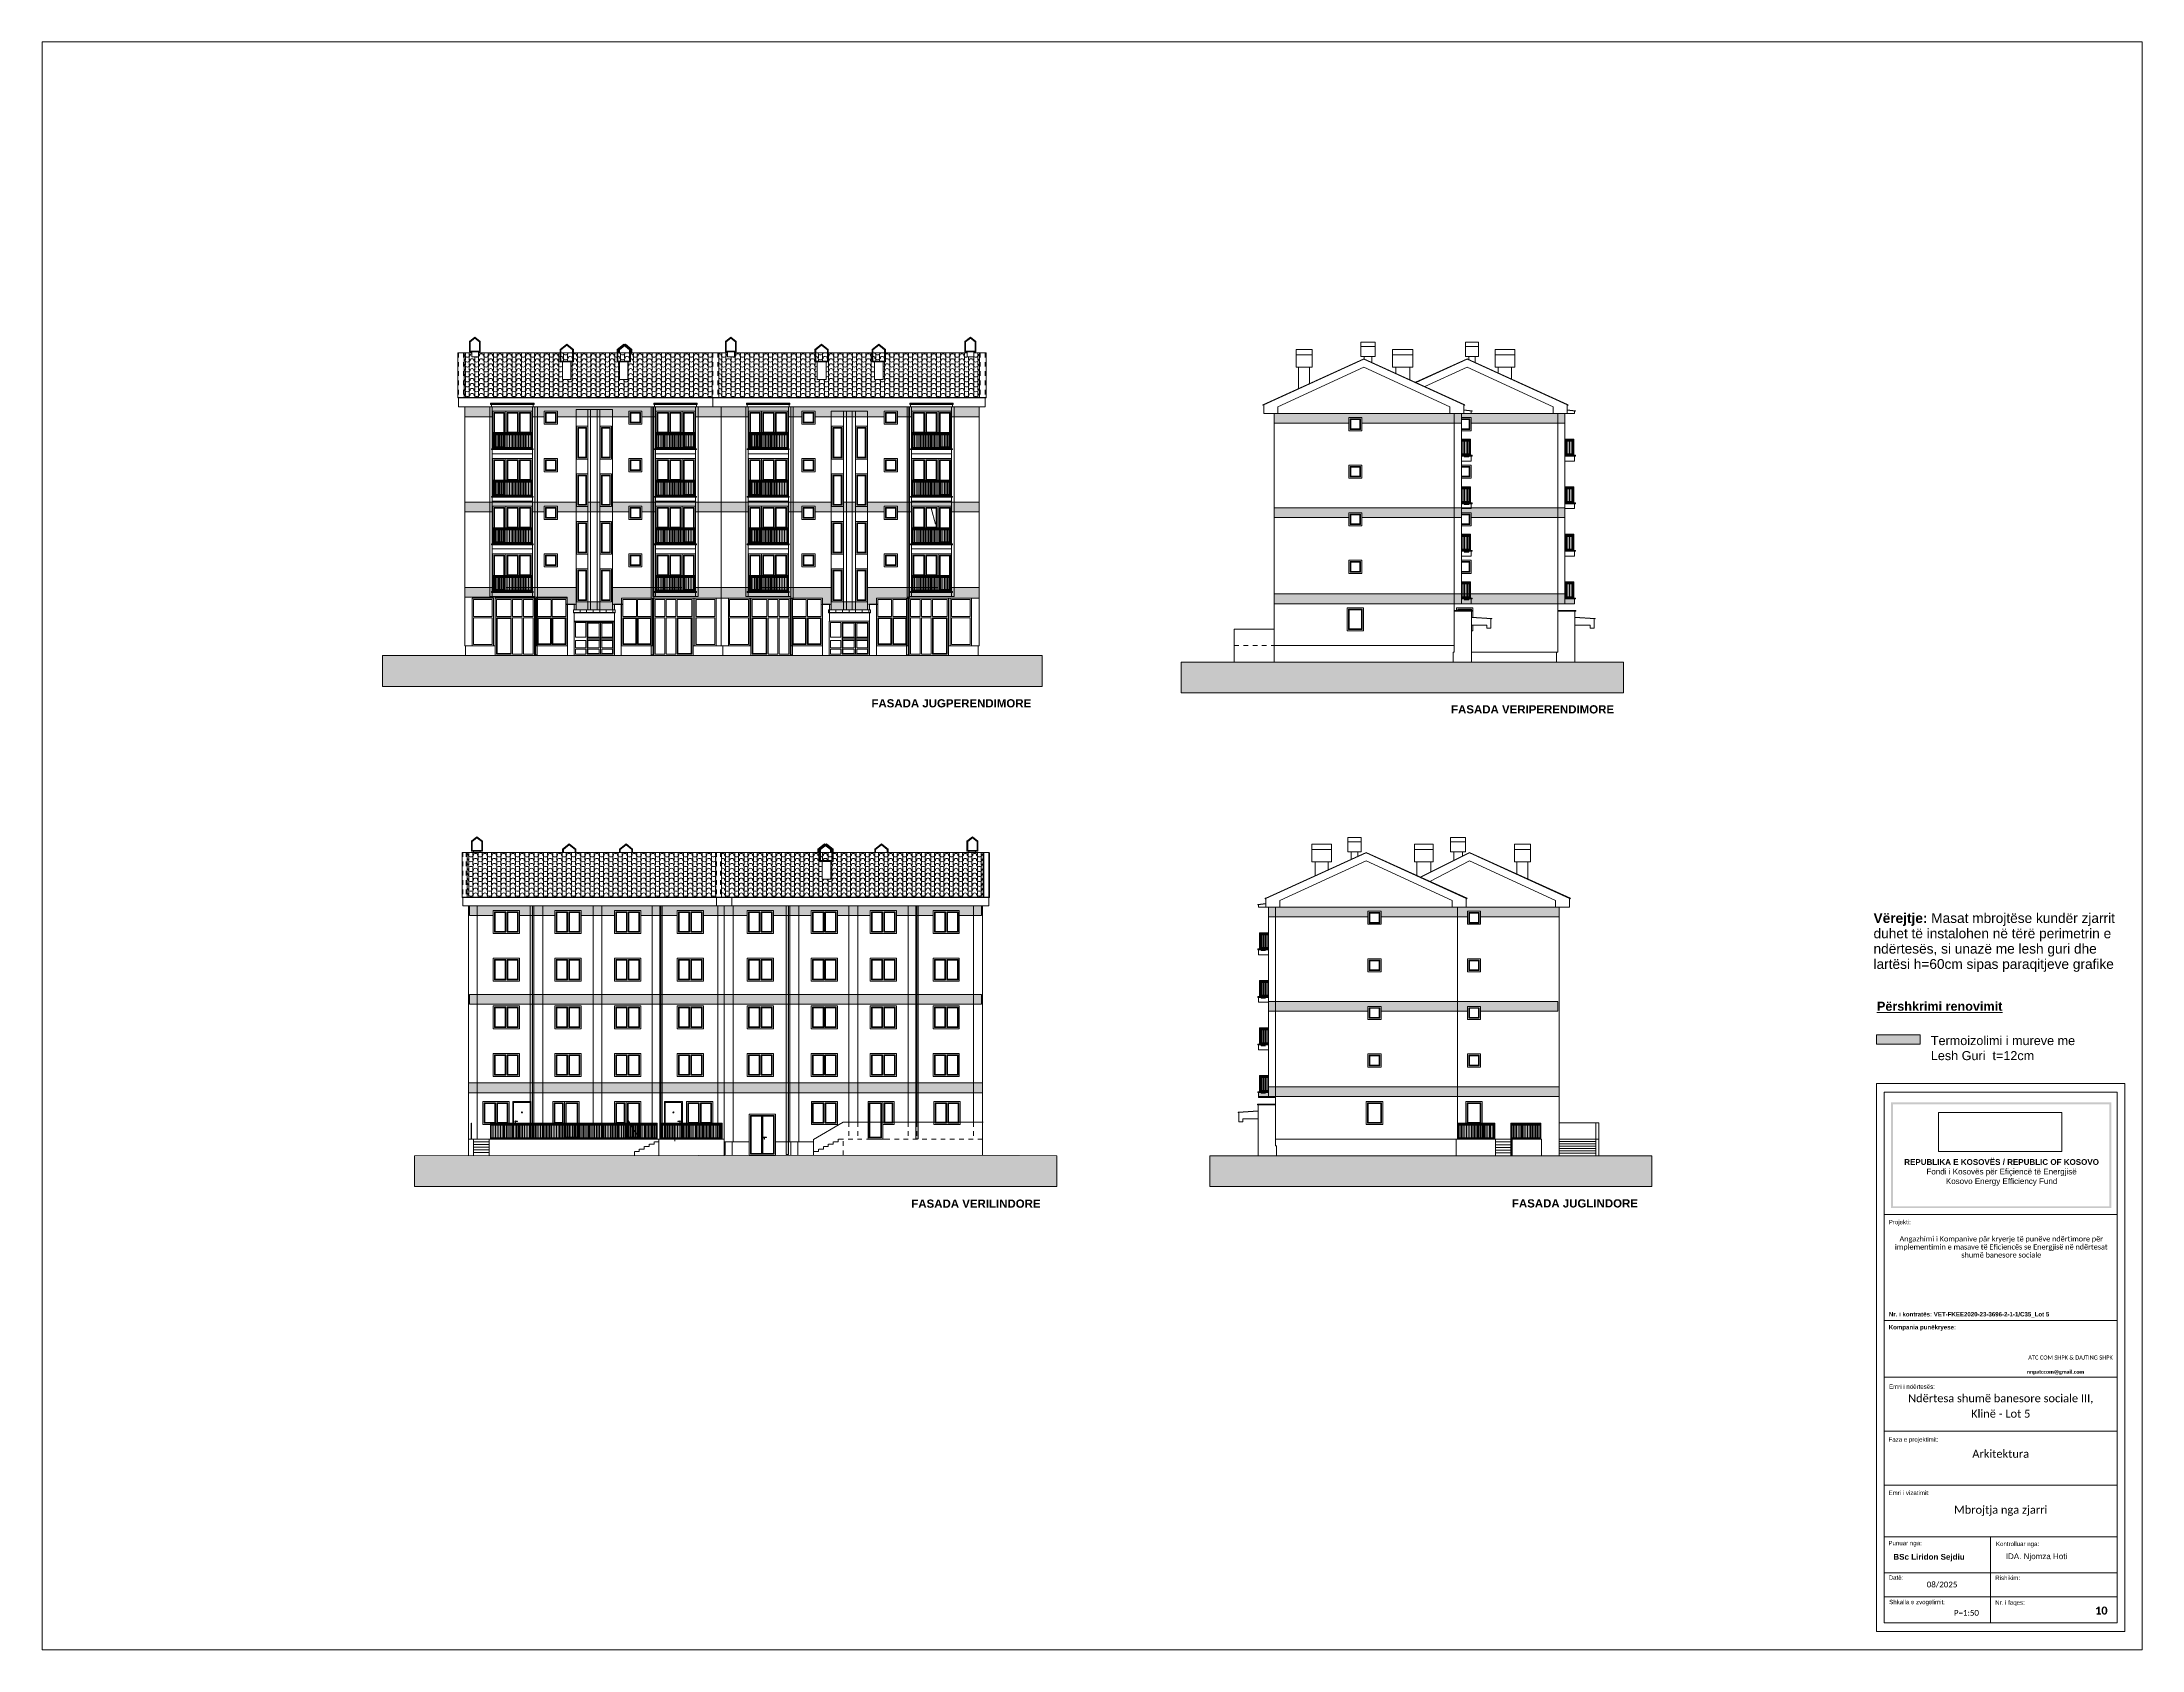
# Model space of a CAD drawing. Header units: millimetres. Extents: x 2791058 to 2855058, y -67651 to -18651.
import ezdxf

# ---------------------------------------------------------------- set-up
doc = ezdxf.new("R2010")
doc.units = ezdxf.units.MM
doc.header["$MEASUREMENT"] = 0
doc.header["$XCLIPFRAME"] = 0
for name, pattern in [('Dashed', [282.222223, 141.111112, -141.111112]), ('Hidden Line', [195.611112, 141.111112, -54.5]), ('Long Dashed', [529.166651, 317.499995, -211.666656]), ('thk_line_type', [1000, 500, -500])]:
    doc.linetypes.add(name, pattern=pattern)
for name, color, linetype, lineweight in [('2D Drafting - General_Pen_No__1', 7, 'Continuous', 0), ('2D Drafting - General_Pen_No__60', 230, 'Continuous', 0), ('Annotation - Text_Pen_No__1', 7, 'Continuous', 0), ('Dimensioning - General_Pen_No__41', 7, 'Continuous', 0), ('Exterior walls_Pen_No__1', 7, 'Continuous', 0), ('Exterior walls_Pen_No__11', 171, 'Continuous', 0), ('Exterior walls_Pen_No__60', 230, 'Continuous', 0), ('Exterior walls_Pen_No__80', 3, 'Continuous', 0), ('Lines_Pen_No__11', 171, 'Continuous', 0), ('Lines_Pen_No__20', 1, 'Continuous', 0), ('Lines_Pen_No__60', 230, 'Continuous', 0), ('Shell - Roof_Pen_No__1', 7, 'Continuous', 0), ('Shell - Roof_Pen_No__11', 171, 'Continuous', 0), ('Shell - Roof_Pen_No__20', 1, 'Continuous', 0), ('Shell - Roof_Pen_No__21', 7, 'Continuous', 0), ('Shell - Roof_Pen_No__60', 230, 'Continuous', 0), ('Structural - Bearing_Pen_No__1', 7, 'Continuous', 0), ('Text blocks_Pen_No__1', 7, 'Continuous', 0)]:
    doc.layers.add(name, color=color, linetype=linetype, lineweight=lineweight)
for name, color, linetype, lineweight, true_color in [('2D Drafting - General_Pen_No__61', 7, 'Continuous', 0, 0x6a6a6a), ('Lines_Pen_No__4', 7, 'Continuous', 0, 0x029e21), ('Shell - Roof_Pen_No__4', 7, 'Continuous', 0, 0x029e21), ('Shell - Roof_Pen_No__61', 7, 'Continuous', 0, 0x6a6a6a), ('Structural - Bearing_Pen_No__61', 7, 'Continuous', 0, 0x6a6a6a), ('Structural - Bearing_Pen_No__62', 7, 'Continuous', 0, 0xaaaaaa), ('Structural - Bearing_Pen_No__86', 7, 'Continuous', 0, 0x5555ff)]:
    doc.layers.add(name, color=color, linetype=linetype, lineweight=lineweight, true_color=true_color)
doc.layers.add('Drawing & Figure', color=7, linetype='Continuous')
doc.layers.add('Exterior walls', color=7, linetype='Continuous')
doc.styles.add('GENERATED_STYLE_1', font='')
doc.styles.add('GENERATED_STYLE_2', font='')
doc.styles.add('GENERATED_STYLE_3', font='')
doc.styles.add('GENERATED_STYLE_4', font='')
doc.styles.add('GENERATED_STYLE_5', font='')
doc.styles.get('GENERATED_STYLE_1').set_extended_font_data('Arial', bold=True)
doc.styles.get('GENERATED_STYLE_2').set_extended_font_data('Calibri', bold=True)
doc.styles.get('GENERATED_STYLE_3').set_extended_font_data('Arial')
doc.styles.get('GENERATED_STYLE_4').set_extended_font_data('Calibri')
doc.styles.get('GENERATED_STYLE_5').set_extended_font_data('Arial Unicode MS')
picture_1 = doc.add_image_def('image1.png', size_in_pixel=(354, 134))
pattern_1 = [(90, (2247653.82, -76424.97), (-200, 0), [])]

# ---------------------------------------------------------------- blocks, each defined once
blk = doc.blocks.new('*X2', base_point=(2247654, -76425))
at = {"layer": 'Structural - Bearing_Pen_No__62', "color": 253, "linetype": 'Continuous', "lineweight": 0, "true_color": 0xaaaaaa}
for p, q in [((2803960, -28121), (2803960, -28144)), ((2803960, -28144), (2803960, -28205)), ((2804081, -28121), (2804081, -28144)), ((2804081, -28144), (2804081, -28205)), ((2804365, -28121), (2804365, -28144)), ((2804365, -28144), (2804365, -28205)), ((2804529, -28121), (2804529, -28144)), ((2804529, -28144), (2804529, -28205)), ((2804650, -28121), (2804650, -28144)), ((2804650, -28144), (2804650, -28205)), ((2804814, -28121), (2804814, -28144)), ((2804814, -28144), (2804814, -28205)), ((2804934, -28121), (2804934, -28144)), ((2804934, -28144), (2804934, -28205)), ((2805098, -28121), (2805098, -28144)), ((2805098, -28144), (2805098, -28205)), ((2805219, -28121), (2805219, -28144)), ((2805219, -28144), (2805219, -28205)), ((2805383, -28121), (2805383, -28144)), ((2805383, -28144), (2805383, -28205)), ((2805503, -28121), (2805503, -28144)), ((2805503, -28144), (2805503, -28205)), ((2805667, -28121), (2805667, -28144)), ((2805667, -28144), (2805667, -28205)), ((2805788, -28121), (2805788, -28144)), ((2805788, -28144), (2805788, -28205)), ((2805952, -28121), (2805952, -28144)), ((2805952, -28144), (2805952, -28205)), ((2806072, -28121), (2806072, -28144)), ((2806072, -28144), (2806072, -28205)), ((2806236, -28121), (2806236, -28144)), ((2806236, -28144), (2806236, -28205)), ((2806357, -28121), (2806357, -28144)), ((2806357, -28144), (2806357, -28205)), ((2806521, -28121), (2806521, -28144)), ((2806521, -28144), (2806521, -28205)), ((2806641, -28121), (2806641, -28144)), ((2806641, -28144), (2806641, -28205)), ((2806805, -28121), (2806805, -28144)), ((2806805, -28144), (2806805, -28205)), ((2807374, -28121), (2807374, -28144)), ((2807374, -28144), (2807374, -28205)), ((2807494, -28121), (2807494, -28144)), ((2807494, -28144), (2807494, -28205)), ((2807659, -28121), (2807659, -28144)), ((2807659, -28144), (2807659, -28205)), ((2807779, -28121), (2807779, -28144)), ((2807779, -28144), (2807779, -28205)), ((2807943, -28121), (2807943, -28144)), ((2807943, -28144), (2807943, -28205)), ((2808063, -28121), (2808063, -28144)), ((2808063, -28144), (2808063, -28205)), ((2808228, -28121), (2808228, -28144)), ((2808228, -28144), (2808228, -28205)), ((2808348, -28121), (2808348, -28144)), ((2808348, -28144), (2808348, -28205)), ((2808512, -28121), (2808512, -28144)), ((2808512, -28144), (2808512, -28205)), ((2809081, -28121), (2809081, -28144)), ((2809081, -28144), (2809081, -28205)), ((2809201, -28121), (2809201, -28144)), ((2809201, -28144), (2809201, -28205)), ((2809366, -28121), (2809366, -28144)), ((2809366, -28144), (2809366, -28205)), ((2809486, -28121), (2809486, -28144)), ((2809486, -28144), (2809486, -28205)), ((2809650, -28121), (2809650, -28144)), ((2809650, -28144), (2809650, -28205)), ((2809770, -28121), (2809770, -28144)), ((2809770, -28144), (2809770, -28205)), ((2809935, -28121), (2809935, -28144)), ((2809935, -28144), (2809935, -28205)), ((2810055, -28121), (2810055, -28144)), ((2810055, -28144), (2810055, -28205)), ((2810219, -28121), (2810219, -28144)), ((2810219, -28144), (2810219, -28205)), ((2810339, -28121), (2810339, -28144)), ((2810339, -28144), (2810339, -28205)), ((2810504, -28121), (2810504, -28144)), ((2810504, -28144), (2810504, -28205)), ((2810624, -28121), (2810624, -28144)), ((2810624, -28144), (2810624, -28205)), ((2810788, -28121), (2810788, -28144)), ((2810788, -28144), (2810788, -28205)), ((2810908, -28121), (2810908, -28144)), ((2810908, -28144), (2810908, -28205)), ((2811072, -28121), (2811072, -28144)), ((2811072, -28144), (2811072, -28205)), ((2811193, -28121), (2811193, -28144)), ((2811193, -28144), (2811193, -28205)), ((2811357, -28121), (2811357, -28144)), ((2811357, -28144), (2811357, -28205)), ((2811477, -28121), (2811477, -28144)), ((2811477, -28144), (2811477, -28205)), ((2803938, -28177), (2803938, -28205)), ((2803938, -28327), (2803938, -28355)), ((2803938, -28478), (2803938, -28506)), ((2803938, -28628), (2803938, -28656)), ((2803938, -28778), (2803938, -28806)), ((2803960, -28233), (2803960, -28294)), ((2803960, -28294), (2803960, -28355)), ((2803960, -28384), (2803960, -28445)), ((2803960, -28445), (2803960, -28506)), ((2803960, -28534), (2803960, -28595)), ((2803960, -28595), (2803960, -28656)), ((2803960, -28684), (2803960, -28745)), ((2803960, -28745), (2803960, -28806)), ((2804081, -28233), (2804081, -28294)), ((2804081, -28294), (2804081, -28355)), ((2804081, -28384), (2804081, -28445)), ((2804081, -28445), (2804081, -28506)), ((2804081, -28534), (2804081, -28595)), ((2804081, -28595), (2804081, -28656)), ((2804081, -28684), (2804081, -28745)), ((2804081, -28745), (2804081, -28806)), ((2804103, -28177), (2804103, -28205)), ((2804103, -28327), (2804103, -28355)), ((2804103, -28478), (2804103, -28506)), ((2804103, -28628), (2804103, -28656)), ((2804103, -28778), (2804103, -28806)), ((2804223, -28327), (2804223, -28355)), ((2804223, -28478), (2804223, -28506)), ((2804223, -28628), (2804223, -28656)), ((2804223, -28778), (2804223, -28806)), ((2804245, -28243), (2804245, -28294)), ((2804245, -28294), (2804245, -28355)), ((2804245, -28384), (2804245, -28445)), ((2804245, -28445), (2804245, -28506)), ((2804245, -28534), (2804245, -28595)), ((2804245, -28595), (2804245, -28656)), ((2804245, -28684), (2804245, -28745)), ((2804245, -28745), (2804245, -28806)), ((2804365, -28233), (2804365, -28294)), ((2804365, -28294), (2804365, -28355)), ((2804365, -28384), (2804365, -28445)), ((2804365, -28445), (2804365, -28506)), ((2804365, -28534), (2804365, -28595)), ((2804365, -28595), (2804365, -28656)), ((2804365, -28684), (2804365, -28745)), ((2804365, -28745), (2804365, -28806)), ((2804387, -28177), (2804387, -28205)), ((2804387, -28327), (2804387, -28355)), ((2804387, -28478), (2804387, -28506)), ((2804387, -28628), (2804387, -28656)), ((2804387, -28778), (2804387, -28806)), ((2804507, -28177), (2804507, -28205)), ((2804507, -28327), (2804507, -28355)), ((2804507, -28478), (2804507, -28506)), ((2804507, -28628), (2804507, -28656)), ((2804507, -28778), (2804507, -28806)), ((2804529, -28233), (2804529, -28294)), ((2804529, -28294), (2804529, -28355)), ((2804529, -28384), (2804529, -28445)), ((2804529, -28445), (2804529, -28506)), ((2804529, -28534), (2804529, -28595)), ((2804529, -28595), (2804529, -28656)), ((2804529, -28684), (2804529, -28745)), ((2804529, -28745), (2804529, -28806)), ((2804650, -28233), (2804650, -28294)), ((2804650, -28294), (2804650, -28355)), ((2804650, -28384), (2804650, -28445)), ((2804650, -28445), (2804650, -28506)), ((2804650, -28534), (2804650, -28595)), ((2804650, -28595), (2804650, -28656)), ((2804650, -28684), (2804650, -28745)), ((2804650, -28745), (2804650, -28806)), ((2804672, -28177), (2804672, -28205)), ((2804672, -28327), (2804672, -28355)), ((2804672, -28478), (2804672, -28506)), ((2804672, -28628), (2804672, -28656)), ((2804672, -28778), (2804672, -28806)), ((2804792, -28177), (2804792, -28205)), ((2804792, -28327), (2804792, -28355)), ((2804792, -28478), (2804792, -28506)), ((2804792, -28628), (2804792, -28656)), ((2804792, -28778), (2804792, -28806)), ((2804814, -28233), (2804814, -28294)), ((2804814, -28294), (2804814, -28355)), ((2804814, -28384), (2804814, -28445)), ((2804814, -28445), (2804814, -28506)), ((2804814, -28534), (2804814, -28595)), ((2804814, -28595), (2804814, -28656)), ((2804814, -28684), (2804814, -28745)), ((2804814, -28745), (2804814, -28806)), ((2804934, -28233), (2804934, -28294)), ((2804934, -28294), (2804934, -28355)), ((2804934, -28384), (2804934, -28445)), ((2804934, -28445), (2804934, -28506)), ((2804934, -28534), (2804934, -28595)), ((2804934, -28595), (2804934, -28656)), ((2804934, -28684), (2804934, -28745)), ((2804934, -28745), (2804934, -28806)), ((2804956, -28177), (2804956, -28205)), ((2804956, -28327), (2804956, -28355)), ((2804956, -28478), (2804956, -28506)), ((2804956, -28628), (2804956, -28656)), ((2804956, -28778), (2804956, -28806)), ((2805076, -28177), (2805076, -28205)), ((2805076, -28327), (2805076, -28355)), ((2805076, -28478), (2805076, -28506)), ((2805076, -28628), (2805076, -28656)), ((2805076, -28778), (2805076, -28806)), ((2805098, -28233), (2805098, -28294)), ((2805098, -28294), (2805098, -28355)), ((2805098, -28384), (2805098, -28445)), ((2805098, -28445), (2805098, -28506)), ((2805098, -28534), (2805098, -28595)), ((2805098, -28595), (2805098, -28656)), ((2805098, -28684), (2805098, -28745)), ((2805098, -28745), (2805098, -28806)), ((2805219, -28233), (2805219, -28294)), ((2805219, -28294), (2805219, -28355)), ((2805219, -28384), (2805219, -28445)), ((2805219, -28445), (2805219, -28506)), ((2805219, -28534), (2805219, -28595)), ((2805219, -28595), (2805219, -28656)), ((2805219, -28684), (2805219, -28745)), ((2805219, -28745), (2805219, -28806)), ((2805241, -28177), (2805241, -28205)), ((2805241, -28327), (2805241, -28355)), ((2805241, -28478), (2805241, -28506)), ((2805241, -28628), (2805241, -28656)), ((2805241, -28778), (2805241, -28806)), ((2805361, -28177), (2805361, -28205)), ((2805361, -28327), (2805361, -28355)), ((2805361, -28478), (2805361, -28506)), ((2805361, -28628), (2805361, -28656)), ((2805361, -28778), (2805361, -28806)), ((2805383, -28233), (2805383, -28294)), ((2805383, -28294), (2805383, -28355)), ((2805383, -28384), (2805383, -28445)), ((2805383, -28445), (2805383, -28506)), ((2805383, -28534), (2805383, -28595)), ((2805383, -28595), (2805383, -28656)), ((2805383, -28684), (2805383, -28745)), ((2805383, -28745), (2805383, -28806)), ((2805503, -28233), (2805503, -28294)), ((2805503, -28294), (2805503, -28355)), ((2805503, -28384), (2805503, -28445)), ((2805503, -28445), (2805503, -28506)), ((2805503, -28534), (2805503, -28595)), ((2805503, -28595), (2805503, -28656)), ((2805503, -28684), (2805503, -28745)), ((2805503, -28745), (2805503, -28806)), ((2805525, -28177), (2805525, -28205)), ((2805525, -28327), (2805525, -28355)), ((2805525, -28478), (2805525, -28506)), ((2805525, -28628), (2805525, -28656)), ((2805525, -28778), (2805525, -28806)), ((2805645, -28177), (2805645, -28205)), ((2805645, -28327), (2805645, -28355)), ((2805645, -28478), (2805645, -28506)), ((2805645, -28628), (2805645, -28656)), ((2805645, -28778), (2805645, -28806)), ((2805667, -28233), (2805667, -28294)), ((2805667, -28294), (2805667, -28355)), ((2805667, -28384), (2805667, -28445)), ((2805667, -28445), (2805667, -28506)), ((2805667, -28534), (2805667, -28595)), ((2805667, -28595), (2805667, -28656)), ((2805667, -28684), (2805667, -28745)), ((2805667, -28745), (2805667, -28806)), ((2805788, -28233), (2805788, -28294)), ((2805788, -28294), (2805788, -28355)), ((2805788, -28384), (2805788, -28445)), ((2805788, -28445), (2805788, -28506)), ((2805788, -28534), (2805788, -28595)), ((2805788, -28595), (2805788, -28656)), ((2805788, -28684), (2805788, -28745)), ((2805788, -28745), (2805788, -28806)), ((2805810, -28177), (2805810, -28205)), ((2805810, -28327), (2805810, -28355)), ((2805810, -28478), (2805810, -28506)), ((2805810, -28628), (2805810, -28656)), ((2805810, -28778), (2805810, -28806)), ((2805930, -28177), (2805930, -28205)), ((2805930, -28327), (2805930, -28355)), ((2805930, -28478), (2805930, -28506)), ((2805930, -28628), (2805930, -28656)), ((2805930, -28778), (2805930, -28806)), ((2805952, -28233), (2805952, -28294)), ((2805952, -28294), (2805952, -28355)), ((2805952, -28384), (2805952, -28445)), ((2805952, -28445), (2805952, -28506)), ((2805952, -28534), (2805952, -28595)), ((2805952, -28595), (2805952, -28656)), ((2805952, -28684), (2805952, -28745)), ((2805952, -28745), (2805952, -28806)), ((2806072, -28233), (2806072, -28294)), ((2806072, -28294), (2806072, -28355)), ((2806072, -28384), (2806072, -28445)), ((2806072, -28445), (2806072, -28506)), ((2806072, -28534), (2806072, -28595)), ((2806072, -28595), (2806072, -28656)), ((2806072, -28684), (2806072, -28745)), ((2806072, -28745), (2806072, -28806)), ((2806094, -28177), (2806094, -28205)), ((2806094, -28327), (2806094, -28355)), ((2806094, -28478), (2806094, -28506)), ((2806094, -28628), (2806094, -28656)), ((2806094, -28778), (2806094, -28806)), ((2806214, -28177), (2806214, -28205)), ((2806214, -28327), (2806214, -28355)), ((2806214, -28478), (2806214, -28506)), ((2806214, -28628), (2806214, -28656)), ((2806214, -28778), (2806214, -28806)), ((2806236, -28233), (2806236, -28294)), ((2806236, -28294), (2806236, -28355)), ((2806236, -28384), (2806236, -28445)), ((2806236, -28445), (2806236, -28506)), ((2806236, -28534), (2806236, -28595)), ((2806236, -28595), (2806236, -28656)), ((2806236, -28684), (2806236, -28745)), ((2806236, -28745), (2806236, -28806)), ((2806357, -28233), (2806357, -28294)), ((2806357, -28294), (2806357, -28355)), ((2806357, -28384), (2806357, -28445)), ((2806357, -28445), (2806357, -28506)), ((2806357, -28534), (2806357, -28595)), ((2806357, -28595), (2806357, -28656)), ((2806357, -28684), (2806357, -28745)), ((2806357, -28745), (2806357, -28806)), ((2806379, -28177), (2806379, -28205)), ((2806379, -28327), (2806379, -28355)), ((2806379, -28478), (2806379, -28506)), ((2806379, -28628), (2806379, -28656)), ((2806379, -28778), (2806379, -28806)), ((2806499, -28177), (2806499, -28205)), ((2806499, -28327), (2806499, -28355)), ((2806499, -28478), (2806499, -28506)), ((2806499, -28628), (2806499, -28656)), ((2806499, -28778), (2806499, -28806)), ((2806521, -28233), (2806521, -28294)), ((2806521, -28294), (2806521, -28355)), ((2806521, -28384), (2806521, -28445)), ((2806521, -28445), (2806521, -28506)), ((2806521, -28534), (2806521, -28595)), ((2806521, -28595), (2806521, -28656)), ((2806521, -28684), (2806521, -28745)), ((2806521, -28745), (2806521, -28806)), ((2806641, -28233), (2806641, -28294)), ((2806641, -28294), (2806641, -28355)), ((2806641, -28384), (2806641, -28445)), ((2806641, -28445), (2806641, -28506)), ((2806641, -28534), (2806641, -28595)), ((2806641, -28595), (2806641, -28656)), ((2806641, -28684), (2806641, -28745)), ((2806641, -28745), (2806641, -28806)), ((2806663, -28177), (2806663, -28205)), ((2806663, -28327), (2806663, -28355)), ((2806663, -28478), (2806663, -28506)), ((2806663, -28628), (2806663, -28656)), ((2806663, -28778), (2806663, -28806)), ((2806783, -28177), (2806783, -28205)), ((2806783, -28327), (2806783, -28355)), ((2806783, -28478), (2806783, -28506)), ((2806783, -28628), (2806783, -28656)), ((2806783, -28778), (2806783, -28806)), ((2806805, -28233), (2806805, -28294)), ((2806805, -28294), (2806805, -28355)), ((2806805, -28384), (2806805, -28445)), ((2806805, -28445), (2806805, -28506)), ((2806805, -28534), (2806805, -28595)), ((2806805, -28595), (2806805, -28656)), ((2806805, -28684), (2806805, -28745)), ((2806805, -28745), (2806805, -28806)), ((2807210, -28397), (2807210, -28445)), ((2807210, -28445), (2807210, -28506)), ((2807210, -28534), (2807210, -28595)), ((2807210, -28595), (2807210, -28656)), ((2807210, -28684), (2807210, -28745)), ((2807210, -28745), (2807210, -28806)), ((2807232, -28478), (2807232, -28506)), ((2807232, -28628), (2807232, -28656)), ((2807232, -28778), (2807232, -28806)), ((2807352, -28177), (2807352, -28205)), ((2807352, -28327), (2807352, -28355)), ((2807352, -28478), (2807352, -28506)), ((2807352, -28628), (2807352, -28656)), ((2807352, -28778), (2807352, -28806)), ((2807374, -28233), (2807374, -28294)), ((2807374, -28294), (2807374, -28355)), ((2807374, -28384), (2807374, -28445)), ((2807374, -28445), (2807374, -28506)), ((2807374, -28534), (2807374, -28595)), ((2807374, -28595), (2807374, -28656)), ((2807374, -28684), (2807374, -28745)), ((2807374, -28745), (2807374, -28806)), ((2807494, -28233), (2807494, -28294)), ((2807494, -28294), (2807494, -28355)), ((2807494, -28384), (2807494, -28445)), ((2807494, -28445), (2807494, -28506)), ((2807494, -28534), (2807494, -28595)), ((2807494, -28595), (2807494, -28656)), ((2807494, -28684), (2807494, -28745)), ((2807494, -28745), (2807494, -28806)), ((2807516, -28177), (2807516, -28205)), ((2807516, -28327), (2807516, -28355)), ((2807516, -28478), (2807516, -28506)), ((2807516, -28628), (2807516, -28656)), ((2807516, -28778), (2807516, -28806)), ((2807637, -28177), (2807637, -28205)), ((2807637, -28327), (2807637, -28355)), ((2807637, -28478), (2807637, -28506)), ((2807637, -28628), (2807637, -28656)), ((2807637, -28778), (2807637, -28806)), ((2807659, -28233), (2807659, -28294)), ((2807659, -28294), (2807659, -28355)), ((2807659, -28384), (2807659, -28445)), ((2807659, -28445), (2807659, -28506)), ((2807659, -28534), (2807659, -28595)), ((2807659, -28595), (2807659, -28656)), ((2807659, -28684), (2807659, -28745)), ((2807659, -28745), (2807659, -28806)), ((2807779, -28233), (2807779, -28294)), ((2807779, -28294), (2807779, -28355)), ((2807779, -28384), (2807779, -28445)), ((2807779, -28445), (2807779, -28506)), ((2807779, -28534), (2807779, -28595)), ((2807779, -28595), (2807779, -28656)), ((2807779, -28684), (2807779, -28745)), ((2807779, -28745), (2807779, -28806)), ((2807801, -28177), (2807801, -28205)), ((2807801, -28327), (2807801, -28355)), ((2807801, -28478), (2807801, -28506)), ((2807801, -28628), (2807801, -28656)), ((2807801, -28778), (2807801, -28806)), ((2807921, -28177), (2807921, -28205)), ((2807921, -28327), (2807921, -28355)), ((2807921, -28478), (2807921, -28506)), ((2807921, -28628), (2807921, -28656)), ((2807921, -28778), (2807921, -28806)), ((2807943, -28233), (2807943, -28294)), ((2807943, -28294), (2807943, -28355)), ((2807943, -28384), (2807943, -28445)), ((2807943, -28445), (2807943, -28506)), ((2807943, -28534), (2807943, -28595)), ((2807943, -28595), (2807943, -28656)), ((2807943, -28684), (2807943, -28745)), ((2807943, -28745), (2807943, -28806)), ((2808063, -28233), (2808063, -28294)), ((2808063, -28294), (2808063, -28355)), ((2808063, -28384), (2808063, -28445)), ((2808063, -28445), (2808063, -28506)), ((2808063, -28534), (2808063, -28595)), ((2808063, -28595), (2808063, -28656)), ((2808063, -28684), (2808063, -28745)), ((2808063, -28745), (2808063, -28806)), ((2808085, -28177), (2808085, -28205)), ((2808085, -28327), (2808085, -28355)), ((2808085, -28478), (2808085, -28506)), ((2808085, -28628), (2808085, -28656)), ((2808085, -28778), (2808085, -28806)), ((2808206, -28177), (2808206, -28205)), ((2808206, -28327), (2808206, -28355)), ((2808206, -28478), (2808206, -28506)), ((2808206, -28628), (2808206, -28656)), ((2808206, -28778), (2808206, -28806)), ((2808228, -28233), (2808228, -28294)), ((2808228, -28294), (2808228, -28355)), ((2808228, -28384), (2808228, -28445)), ((2808228, -28445), (2808228, -28506)), ((2808228, -28534), (2808228, -28595)), ((2808228, -28595), (2808228, -28656)), ((2808228, -28684), (2808228, -28745)), ((2808228, -28745), (2808228, -28806)), ((2808348, -28233), (2808348, -28294)), ((2808348, -28294), (2808348, -28355)), ((2808348, -28384), (2808348, -28445)), ((2808348, -28445), (2808348, -28506)), ((2808348, -28534), (2808348, -28595)), ((2808348, -28595), (2808348, -28656)), ((2808348, -28684), (2808348, -28745)), ((2808348, -28745), (2808348, -28806)), ((2808370, -28177), (2808370, -28205)), ((2808370, -28327), (2808370, -28355)), ((2808370, -28478), (2808370, -28506)), ((2808370, -28628), (2808370, -28656)), ((2808370, -28778), (2808370, -28806)), ((2808490, -28177), (2808490, -28205)), ((2808490, -28327), (2808490, -28355)), ((2808490, -28478), (2808490, -28506)), ((2808490, -28628), (2808490, -28656)), ((2808490, -28778), (2808490, -28806)), ((2808512, -28233), (2808512, -28294)), ((2808512, -28294), (2808512, -28355)), ((2808512, -28384), (2808512, -28445)), ((2808512, -28445), (2808512, -28506)), ((2808512, -28534), (2808512, -28595)), ((2808512, -28595), (2808512, -28656)), ((2808512, -28684), (2808512, -28745)), ((2808512, -28745), (2808512, -28806)), ((2808632, -28397), (2808632, -28445)), ((2808632, -28445), (2808632, -28506)), ((2808632, -28534), (2808632, -28595)), ((2808632, -28595), (2808632, -28656)), ((2808632, -28684), (2808632, -28745)), ((2808632, -28745), (2808632, -28806)), ((2808917, -28397), (2808917, -28445)), ((2808917, -28445), (2808917, -28506)), ((2808917, -28534), (2808917, -28595)), ((2808917, -28595), (2808917, -28656)), ((2808917, -28684), (2808917, -28745)), ((2808917, -28745), (2808917, -28806)), ((2808939, -28478), (2808939, -28506)), ((2808939, -28628), (2808939, -28656)), ((2808939, -28778), (2808939, -28806)), ((2809059, -28177), (2809059, -28205)), ((2809059, -28327), (2809059, -28355)), ((2809059, -28478), (2809059, -28506)), ((2809059, -28628), (2809059, -28656)), ((2809059, -28778), (2809059, -28806)), ((2809081, -28233), (2809081, -28294)), ((2809081, -28294), (2809081, -28355)), ((2809081, -28384), (2809081, -28445)), ((2809081, -28445), (2809081, -28506)), ((2809081, -28534), (2809081, -28595)), ((2809081, -28595), (2809081, -28656)), ((2809081, -28684), (2809081, -28745)), ((2809081, -28745), (2809081, -28806)), ((2809201, -28233), (2809201, -28294)), ((2809201, -28294), (2809201, -28355)), ((2809201, -28384), (2809201, -28445)), ((2809201, -28445), (2809201, -28506)), ((2809201, -28534), (2809201, -28595)), ((2809201, -28595), (2809201, -28656)), ((2809201, -28684), (2809201, -28745)), ((2809201, -28745), (2809201, -28806)), ((2809223, -28177), (2809223, -28205)), ((2809223, -28327), (2809223, -28355)), ((2809223, -28478), (2809223, -28506)), ((2809223, -28628), (2809223, -28656)), ((2809223, -28778), (2809223, -28806)), ((2809344, -28177), (2809344, -28205)), ((2809344, -28327), (2809344, -28355)), ((2809344, -28478), (2809344, -28506)), ((2809344, -28628), (2809344, -28656)), ((2809344, -28778), (2809344, -28806)), ((2809366, -28233), (2809366, -28294)), ((2809366, -28294), (2809366, -28355)), ((2809366, -28384), (2809366, -28445)), ((2809366, -28445), (2809366, -28506)), ((2809366, -28534), (2809366, -28595)), ((2809366, -28595), (2809366, -28656)), ((2809366, -28684), (2809366, -28745)), ((2809366, -28745), (2809366, -28806)), ((2809486, -28233), (2809486, -28294)), ((2809486, -28294), (2809486, -28355)), ((2809486, -28384), (2809486, -28445)), ((2809486, -28445), (2809486, -28506)), ((2809486, -28534), (2809486, -28595)), ((2809486, -28595), (2809486, -28656)), ((2809486, -28684), (2809486, -28745)), ((2809486, -28745), (2809486, -28806)), ((2809508, -28177), (2809508, -28205)), ((2809508, -28327), (2809508, -28355)), ((2809508, -28478), (2809508, -28506)), ((2809508, -28628), (2809508, -28656)), ((2809508, -28778), (2809508, -28806)), ((2809628, -28177), (2809628, -28205)), ((2809628, -28327), (2809628, -28355)), ((2809628, -28478), (2809628, -28506)), ((2809628, -28628), (2809628, -28656)), ((2809628, -28778), (2809628, -28806)), ((2809650, -28233), (2809650, -28294)), ((2809650, -28294), (2809650, -28355)), ((2809650, -28384), (2809650, -28445)), ((2809650, -28445), (2809650, -28506)), ((2809650, -28534), (2809650, -28595)), ((2809650, -28595), (2809650, -28656)), ((2809650, -28684), (2809650, -28745)), ((2809650, -28745), (2809650, -28806)), ((2809770, -28233), (2809770, -28294)), ((2809770, -28294), (2809770, -28355)), ((2809770, -28384), (2809770, -28445)), ((2809770, -28445), (2809770, -28506)), ((2809770, -28534), (2809770, -28595)), ((2809770, -28595), (2809770, -28656)), ((2809770, -28684), (2809770, -28745)), ((2809770, -28745), (2809770, -28806)), ((2809792, -28177), (2809792, -28205)), ((2809792, -28327), (2809792, -28355)), ((2809792, -28478), (2809792, -28506)), ((2809792, -28628), (2809792, -28656)), ((2809792, -28778), (2809792, -28806)), ((2809913, -28177), (2809913, -28205)), ((2809913, -28327), (2809913, -28355)), ((2809913, -28478), (2809913, -28506)), ((2809913, -28628), (2809913, -28656)), ((2809913, -28778), (2809913, -28806)), ((2809935, -28233), (2809935, -28294)), ((2809935, -28294), (2809935, -28355)), ((2809935, -28384), (2809935, -28445)), ((2809935, -28445), (2809935, -28506)), ((2809935, -28534), (2809935, -28595)), ((2809935, -28595), (2809935, -28656)), ((2809935, -28684), (2809935, -28745)), ((2809935, -28745), (2809935, -28806)), ((2810055, -28233), (2810055, -28294)), ((2810055, -28294), (2810055, -28355)), ((2810055, -28384), (2810055, -28445)), ((2810055, -28445), (2810055, -28506)), ((2810055, -28534), (2810055, -28595)), ((2810055, -28595), (2810055, -28656)), ((2810055, -28684), (2810055, -28745)), ((2810055, -28745), (2810055, -28806)), ((2810077, -28177), (2810077, -28205)), ((2810077, -28327), (2810077, -28355)), ((2810077, -28478), (2810077, -28506)), ((2810077, -28628), (2810077, -28656)), ((2810077, -28778), (2810077, -28806)), ((2810197, -28177), (2810197, -28205)), ((2810197, -28327), (2810197, -28355)), ((2810197, -28478), (2810197, -28506)), ((2810197, -28628), (2810197, -28656)), ((2810197, -28778), (2810197, -28806)), ((2810219, -28233), (2810219, -28294)), ((2810219, -28294), (2810219, -28355)), ((2810219, -28384), (2810219, -28445)), ((2810219, -28445), (2810219, -28506)), ((2810219, -28534), (2810219, -28595)), ((2810219, -28595), (2810219, -28656)), ((2810219, -28684), (2810219, -28745)), ((2810219, -28745), (2810219, -28806)), ((2810339, -28233), (2810339, -28294)), ((2810339, -28294), (2810339, -28355)), ((2810339, -28384), (2810339, -28445)), ((2810339, -28445), (2810339, -28506)), ((2810339, -28534), (2810339, -28595)), ((2810339, -28595), (2810339, -28656)), ((2810339, -28684), (2810339, -28745)), ((2810339, -28745), (2810339, -28806)), ((2810361, -28177), (2810361, -28205)), ((2810361, -28327), (2810361, -28355)), ((2810361, -28478), (2810361, -28506)), ((2810361, -28628), (2810361, -28656)), ((2810361, -28778), (2810361, -28806)), ((2810482, -28177), (2810482, -28205)), ((2810482, -28327), (2810482, -28355)), ((2810482, -28478), (2810482, -28506)), ((2810482, -28628), (2810482, -28656)), ((2810482, -28778), (2810482, -28806)), ((2810504, -28233), (2810504, -28294)), ((2810504, -28294), (2810504, -28355)), ((2810504, -28384), (2810504, -28445)), ((2810504, -28445), (2810504, -28506)), ((2810504, -28534), (2810504, -28595)), ((2810504, -28595), (2810504, -28656)), ((2810504, -28684), (2810504, -28745)), ((2810504, -28745), (2810504, -28806)), ((2810624, -28233), (2810624, -28294)), ((2810624, -28294), (2810624, -28355)), ((2810624, -28384), (2810624, -28445)), ((2810624, -28445), (2810624, -28506)), ((2810624, -28534), (2810624, -28595)), ((2810624, -28595), (2810624, -28656)), ((2810624, -28684), (2810624, -28745)), ((2810624, -28745), (2810624, -28806)), ((2810646, -28177), (2810646, -28205)), ((2810646, -28327), (2810646, -28355)), ((2810646, -28478), (2810646, -28506)), ((2810646, -28628), (2810646, -28656)), ((2810646, -28778), (2810646, -28806)), ((2810766, -28177), (2810766, -28205)), ((2810766, -28327), (2810766, -28355)), ((2810766, -28478), (2810766, -28506)), ((2810766, -28628), (2810766, -28656)), ((2810766, -28778), (2810766, -28806)), ((2810788, -28233), (2810788, -28294)), ((2810788, -28294), (2810788, -28355)), ((2810788, -28384), (2810788, -28445)), ((2810788, -28445), (2810788, -28506)), ((2810788, -28534), (2810788, -28595)), ((2810788, -28595), (2810788, -28656)), ((2810788, -28684), (2810788, -28745)), ((2810788, -28745), (2810788, -28806)), ((2810908, -28233), (2810908, -28294)), ((2810908, -28294), (2810908, -28355)), ((2810908, -28384), (2810908, -28445)), ((2810908, -28445), (2810908, -28506)), ((2810908, -28534), (2810908, -28595)), ((2810908, -28595), (2810908, -28656)), ((2810908, -28684), (2810908, -28745)), ((2810908, -28745), (2810908, -28806)), ((2810930, -28177), (2810930, -28205)), ((2810930, -28327), (2810930, -28355)), ((2810930, -28478), (2810930, -28506)), ((2810930, -28628), (2810930, -28656)), ((2810930, -28778), (2810930, -28806)), ((2811050, -28177), (2811050, -28205)), ((2811050, -28327), (2811050, -28355)), ((2811050, -28478), (2811050, -28506)), ((2811050, -28628), (2811050, -28656)), ((2811050, -28778), (2811050, -28806)), ((2811072, -28233), (2811072, -28294)), ((2811072, -28294), (2811072, -28355)), ((2811072, -28384), (2811072, -28445)), ((2811072, -28445), (2811072, -28506)), ((2811072, -28534), (2811072, -28595)), ((2811072, -28595), (2811072, -28656)), ((2811072, -28684), (2811072, -28745)), ((2811072, -28745), (2811072, -28806)), ((2811193, -28233), (2811193, -28294)), ((2811193, -28294), (2811193, -28355)), ((2811193, -28384), (2811193, -28445)), ((2811193, -28445), (2811193, -28506)), ((2811193, -28534), (2811193, -28595)), ((2811193, -28595), (2811193, -28656)), ((2811193, -28684), (2811193, -28745)), ((2811193, -28745), (2811193, -28806)), ((2811215, -28177), (2811215, -28205)), ((2811215, -28327), (2811215, -28355)), ((2811215, -28478), (2811215, -28506)), ((2811215, -28628), (2811215, -28656)), ((2811215, -28778), (2811215, -28806)), ((2811335, -28177), (2811335, -28205)), ((2811335, -28327), (2811335, -28355)), ((2811335, -28478), (2811335, -28506)), ((2811335, -28628), (2811335, -28656)), ((2811335, -28778), (2811335, -28806)), ((2811357, -28233), (2811357, -28294)), ((2811357, -28294), (2811357, -28355)), ((2811357, -28384), (2811357, -28445)), ((2811357, -28445), (2811357, -28506)), ((2811357, -28534), (2811357, -28595)), ((2811357, -28595), (2811357, -28656)), ((2811357, -28684), (2811357, -28745)), ((2811357, -28745), (2811357, -28806)), ((2811477, -28233), (2811477, -28294)), ((2811477, -28294), (2811477, -28355)), ((2811477, -28384), (2811477, -28445)), ((2811477, -28445), (2811477, -28506)), ((2811477, -28534), (2811477, -28595)), ((2811477, -28595), (2811477, -28656)), ((2811477, -28684), (2811477, -28745)), ((2811477, -28745), (2811477, -28806)), ((2803938, -28929), (2803938, -28957)), ((2803938, -29079), (2803938, -29107)), ((2803938, -29229), (2803938, -29257)), ((2803938, -29380), (2803938, -29408)), ((2803960, -28835), (2803960, -28896)), ((2803960, -28896), (2803960, -28957)), ((2803960, -28985), (2803960, -29046)), ((2803960, -29046), (2803960, -29107)), ((2803960, -29135), (2803960, -29196)), ((2803960, -29196), (2803960, -29257)), ((2803960, -29286), (2803960, -29347)), ((2803960, -29347), (2803960, -29408)), ((2803960, -29436), (2803960, -29482)), ((2804081, -28835), (2804081, -28896)), ((2804081, -28896), (2804081, -28957)), ((2804081, -28985), (2804081, -29046)), ((2804081, -29046), (2804081, -29107)), ((2804081, -29135), (2804081, -29196)), ((2804081, -29196), (2804081, -29257)), ((2804081, -29286), (2804081, -29347)), ((2804081, -29347), (2804081, -29408)), ((2804081, -29436), (2804081, -29482)), ((2804103, -28929), (2804103, -28957)), ((2804103, -29079), (2804103, -29107)), ((2804103, -29229), (2804103, -29257)), ((2804103, -29380), (2804103, -29408)), ((2804223, -28929), (2804223, -28957)), ((2804223, -29079), (2804223, -29107)), ((2804223, -29229), (2804223, -29257)), ((2804223, -29380), (2804223, -29408)), ((2804245, -28835), (2804245, -28896)), ((2804245, -28896), (2804245, -28957)), ((2804245, -28985), (2804245, -29046)), ((2804245, -29046), (2804245, -29107)), ((2804245, -29135), (2804245, -29196)), ((2804245, -29196), (2804245, -29257)), ((2804245, -29286), (2804245, -29347)), ((2804245, -29347), (2804245, -29408)), ((2804245, -29436), (2804245, -29482)), ((2804365, -28835), (2804365, -28896)), ((2804365, -28896), (2804365, -28957)), ((2804365, -28985), (2804365, -29046)), ((2804365, -29046), (2804365, -29107)), ((2804365, -29135), (2804365, -29196)), ((2804365, -29196), (2804365, -29257)), ((2804365, -29286), (2804365, -29347)), ((2804365, -29347), (2804365, -29408)), ((2804365, -29436), (2804365, -29482)), ((2804387, -28929), (2804387, -28957)), ((2804387, -29079), (2804387, -29107)), ((2804387, -29229), (2804387, -29257)), ((2804387, -29380), (2804387, -29408)), ((2804507, -28929), (2804507, -28957)), ((2804507, -29079), (2804507, -29107)), ((2804507, -29229), (2804507, -29257)), ((2804507, -29380), (2804507, -29408)), ((2804529, -28835), (2804529, -28896)), ((2804529, -28896), (2804529, -28957)), ((2804529, -28985), (2804529, -29046)), ((2804529, -29046), (2804529, -29107)), ((2804529, -29135), (2804529, -29196)), ((2804529, -29196), (2804529, -29257)), ((2804529, -29286), (2804529, -29347)), ((2804529, -29347), (2804529, -29408)), ((2804529, -29436), (2804529, -29482)), ((2804650, -28835), (2804650, -28896)), ((2804650, -28896), (2804650, -28957)), ((2804650, -28985), (2804650, -29046)), ((2804650, -29046), (2804650, -29107)), ((2804650, -29135), (2804650, -29196)), ((2804650, -29196), (2804650, -29257)), ((2804650, -29286), (2804650, -29347)), ((2804650, -29347), (2804650, -29408)), ((2804650, -29436), (2804650, -29482)), ((2804672, -28929), (2804672, -28957)), ((2804672, -29079), (2804672, -29107)), ((2804672, -29229), (2804672, -29257)), ((2804672, -29380), (2804672, -29408)), ((2804792, -28929), (2804792, -28957)), ((2804792, -29079), (2804792, -29107)), ((2804792, -29229), (2804792, -29257)), ((2804792, -29380), (2804792, -29408)), ((2804814, -28835), (2804814, -28896)), ((2804814, -28896), (2804814, -28957)), ((2804814, -28985), (2804814, -29046)), ((2804814, -29046), (2804814, -29107)), ((2804814, -29135), (2804814, -29196)), ((2804814, -29196), (2804814, -29257)), ((2804814, -29286), (2804814, -29347)), ((2804814, -29347), (2804814, -29408)), ((2804814, -29436), (2804814, -29482)), ((2804934, -28835), (2804934, -28896)), ((2804934, -28896), (2804934, -28957)), ((2804934, -28985), (2804934, -29046)), ((2804934, -29046), (2804934, -29107)), ((2804934, -29135), (2804934, -29196)), ((2804934, -29196), (2804934, -29257)), ((2804934, -29286), (2804934, -29347)), ((2804934, -29347), (2804934, -29408)), ((2804934, -29436), (2804934, -29482)), ((2804956, -28929), (2804956, -28957)), ((2804956, -29079), (2804956, -29107)), ((2804956, -29229), (2804956, -29257)), ((2804956, -29380), (2804956, -29408)), ((2805076, -28929), (2805076, -28957)), ((2805076, -29079), (2805076, -29107)), ((2805076, -29229), (2805076, -29257)), ((2805076, -29380), (2805076, -29408)), ((2805098, -28835), (2805098, -28896)), ((2805098, -28896), (2805098, -28957)), ((2805098, -28985), (2805098, -29046)), ((2805098, -29046), (2805098, -29107)), ((2805098, -29135), (2805098, -29196)), ((2805098, -29196), (2805098, -29257)), ((2805098, -29286), (2805098, -29347)), ((2805098, -29347), (2805098, -29408)), ((2805098, -29436), (2805098, -29482)), ((2805219, -28835), (2805219, -28896)), ((2805219, -28896), (2805219, -28957)), ((2805219, -28985), (2805219, -29046)), ((2805219, -29046), (2805219, -29107)), ((2805219, -29135), (2805219, -29196)), ((2805219, -29196), (2805219, -29257)), ((2805219, -29286), (2805219, -29347)), ((2805219, -29347), (2805219, -29408)), ((2805219, -29436), (2805219, -29482)), ((2805241, -28929), (2805241, -28957)), ((2805241, -29079), (2805241, -29107)), ((2805241, -29229), (2805241, -29257)), ((2805241, -29380), (2805241, -29408)), ((2805361, -28929), (2805361, -28957)), ((2805361, -29079), (2805361, -29107)), ((2805361, -29229), (2805361, -29257)), ((2805361, -29380), (2805361, -29408)), ((2805383, -28835), (2805383, -28896)), ((2805383, -28896), (2805383, -28957)), ((2805383, -28985), (2805383, -29046)), ((2805383, -29046), (2805383, -29107)), ((2805383, -29135), (2805383, -29196)), ((2805383, -29196), (2805383, -29257)), ((2805383, -29286), (2805383, -29347)), ((2805383, -29347), (2805383, -29408)), ((2805383, -29436), (2805383, -29482)), ((2805503, -28835), (2805503, -28896)), ((2805503, -28896), (2805503, -28957)), ((2805503, -28985), (2805503, -29046)), ((2805503, -29046), (2805503, -29107)), ((2805503, -29135), (2805503, -29196)), ((2805503, -29196), (2805503, -29257)), ((2805503, -29286), (2805503, -29347)), ((2805503, -29347), (2805503, -29408)), ((2805503, -29436), (2805503, -29482)), ((2805525, -28929), (2805525, -28957)), ((2805525, -29079), (2805525, -29107)), ((2805525, -29229), (2805525, -29257)), ((2805525, -29380), (2805525, -29408)), ((2805645, -28929), (2805645, -28957)), ((2805645, -29079), (2805645, -29107)), ((2805645, -29229), (2805645, -29257)), ((2805645, -29380), (2805645, -29408)), ((2805667, -28835), (2805667, -28896)), ((2805667, -28896), (2805667, -28957)), ((2805667, -28985), (2805667, -29046)), ((2805667, -29046), (2805667, -29107)), ((2805667, -29135), (2805667, -29196)), ((2805667, -29196), (2805667, -29257)), ((2805667, -29286), (2805667, -29347)), ((2805667, -29347), (2805667, -29408)), ((2805667, -29436), (2805667, -29482)), ((2805788, -28835), (2805788, -28896)), ((2805788, -28896), (2805788, -28957)), ((2805788, -28985), (2805788, -29046)), ((2805788, -29046), (2805788, -29107)), ((2805788, -29135), (2805788, -29196)), ((2805788, -29196), (2805788, -29257)), ((2805788, -29286), (2805788, -29347)), ((2805788, -29347), (2805788, -29408)), ((2805788, -29436), (2805788, -29482)), ((2805810, -28929), (2805810, -28957)), ((2805810, -29079), (2805810, -29107)), ((2805810, -29229), (2805810, -29257)), ((2805810, -29380), (2805810, -29408)), ((2805930, -28929), (2805930, -28957)), ((2805930, -29079), (2805930, -29107)), ((2805930, -29229), (2805930, -29257)), ((2805930, -29380), (2805930, -29408)), ((2805952, -28835), (2805952, -28896)), ((2805952, -28896), (2805952, -28957)), ((2805952, -28985), (2805952, -29046)), ((2805952, -29046), (2805952, -29107)), ((2805952, -29135), (2805952, -29196)), ((2805952, -29196), (2805952, -29257)), ((2805952, -29286), (2805952, -29347)), ((2805952, -29347), (2805952, -29408)), ((2805952, -29436), (2805952, -29482)), ((2806072, -28835), (2806072, -28896)), ((2806072, -28896), (2806072, -28957)), ((2806072, -28985), (2806072, -29046)), ((2806072, -29046), (2806072, -29107)), ((2806072, -29135), (2806072, -29196)), ((2806072, -29196), (2806072, -29257)), ((2806072, -29286), (2806072, -29347)), ((2806072, -29347), (2806072, -29408)), ((2806072, -29436), (2806072, -29482)), ((2806094, -28929), (2806094, -28957)), ((2806094, -29079), (2806094, -29107)), ((2806094, -29229), (2806094, -29257)), ((2806094, -29380), (2806094, -29408)), ((2806214, -28929), (2806214, -28957)), ((2806214, -29079), (2806214, -29107)), ((2806214, -29229), (2806214, -29257)), ((2806214, -29380), (2806214, -29408)), ((2806236, -28835), (2806236, -28896)), ((2806236, -28896), (2806236, -28957)), ((2806236, -28985), (2806236, -29046)), ((2806236, -29046), (2806236, -29107)), ((2806236, -29135), (2806236, -29196)), ((2806236, -29196), (2806236, -29257)), ((2806236, -29286), (2806236, -29347)), ((2806236, -29347), (2806236, -29408)), ((2806236, -29436), (2806236, -29482)), ((2806357, -28835), (2806357, -28896)), ((2806357, -28896), (2806357, -28957)), ((2806357, -28985), (2806357, -29046)), ((2806357, -29046), (2806357, -29107)), ((2806357, -29135), (2806357, -29196)), ((2806357, -29196), (2806357, -29257)), ((2806357, -29286), (2806357, -29347)), ((2806357, -29347), (2806357, -29408)), ((2806357, -29436), (2806357, -29482)), ((2806379, -28929), (2806379, -28957)), ((2806379, -29079), (2806379, -29107)), ((2806379, -29229), (2806379, -29257)), ((2806379, -29380), (2806379, -29408)), ((2806499, -28929), (2806499, -28957)), ((2806499, -29079), (2806499, -29107)), ((2806499, -29229), (2806499, -29257)), ((2806499, -29380), (2806499, -29408)), ((2806521, -28835), (2806521, -28896)), ((2806521, -28896), (2806521, -28957)), ((2806521, -28985), (2806521, -29046)), ((2806521, -29046), (2806521, -29107)), ((2806521, -29135), (2806521, -29196)), ((2806521, -29196), (2806521, -29257)), ((2806521, -29286), (2806521, -29347)), ((2806521, -29347), (2806521, -29408)), ((2806521, -29436), (2806521, -29482)), ((2806641, -28835), (2806641, -28896)), ((2806641, -28896), (2806641, -28957)), ((2806641, -28985), (2806641, -29046)), ((2806641, -29046), (2806641, -29107)), ((2806641, -29135), (2806641, -29196)), ((2806641, -29196), (2806641, -29257)), ((2806641, -29286), (2806641, -29347)), ((2806641, -29347), (2806641, -29408)), ((2806641, -29436), (2806641, -29482)), ((2806663, -28929), (2806663, -28957)), ((2806663, -29079), (2806663, -29107)), ((2806663, -29229), (2806663, -29257)), ((2806663, -29380), (2806663, -29408)), ((2806783, -28929), (2806783, -28957)), ((2806783, -29079), (2806783, -29107)), ((2806783, -29229), (2806783, -29257)), ((2806783, -29380), (2806783, -29408)), ((2806805, -28835), (2806805, -28896)), ((2806805, -28896), (2806805, -28957)), ((2806805, -28985), (2806805, -29046)), ((2806805, -29046), (2806805, -29107)), ((2806805, -29135), (2806805, -29196)), ((2806805, -29196), (2806805, -29257)), ((2806805, -29286), (2806805, -29347)), ((2806805, -29347), (2806805, -29408)), ((2806805, -29436), (2806805, -29482)), ((2806926, -28934), (2806926, -28957)), ((2806926, -28985), (2806926, -29046)), ((2806926, -29046), (2806926, -29107)), ((2806926, -29135), (2806926, -29196)), ((2806926, -29196), (2806926, -29257)), ((2806926, -29286), (2806926, -29347)), ((2806926, -29347), (2806926, -29408)), ((2806926, -29436), (2806926, -29482)), ((2806948, -28934), (2806948, -28957)), ((2806948, -29079), (2806948, -29107)), ((2806948, -29229), (2806948, -29257)), ((2806948, -29380), (2806948, -29408)), ((2807068, -28934), (2807068, -28957)), ((2807068, -29079), (2807068, -29107)), ((2807068, -29229), (2807068, -29257)), ((2807068, -29380), (2807068, -29408)), ((2807090, -28934), (2807090, -28957)), ((2807090, -28985), (2807090, -29046)), ((2807090, -29046), (2807090, -29107)), ((2807090, -29135), (2807090, -29196)), ((2807090, -29196), (2807090, -29257)), ((2807090, -29286), (2807090, -29347)), ((2807090, -29347), (2807090, -29408)), ((2807090, -29436), (2807090, -29482)), ((2807210, -28835), (2807210, -28896)), ((2807210, -28896), (2807210, -28957)), ((2807210, -28985), (2807210, -29046)), ((2807210, -29046), (2807210, -29107)), ((2807210, -29135), (2807210, -29196)), ((2807210, -29196), (2807210, -29257)), ((2807210, -29286), (2807210, -29347)), ((2807210, -29347), (2807210, -29408)), ((2807210, -29436), (2807210, -29482)), ((2807232, -28929), (2807232, -28957)), ((2807232, -29079), (2807232, -29107)), ((2807232, -29229), (2807232, -29257)), ((2807232, -29380), (2807232, -29408)), ((2807352, -28929), (2807352, -28957)), ((2807352, -29079), (2807352, -29107)), ((2807352, -29229), (2807352, -29257)), ((2807352, -29380), (2807352, -29408)), ((2807374, -28835), (2807374, -28896)), ((2807374, -28896), (2807374, -28957)), ((2807374, -28985), (2807374, -29046)), ((2807374, -29046), (2807374, -29107)), ((2807374, -29135), (2807374, -29196)), ((2807374, -29196), (2807374, -29257)), ((2807374, -29286), (2807374, -29347)), ((2807374, -29347), (2807374, -29408)), ((2807374, -29436), (2807374, -29482)), ((2807494, -28835), (2807494, -28896)), ((2807494, -28896), (2807494, -28957)), ((2807494, -28985), (2807494, -29046)), ((2807494, -29046), (2807494, -29107)), ((2807494, -29135), (2807494, -29196)), ((2807494, -29196), (2807494, -29257)), ((2807494, -29286), (2807494, -29347)), ((2807494, -29347), (2807494, -29408)), ((2807494, -29436), (2807494, -29482)), ((2807516, -28929), (2807516, -28957)), ((2807516, -29079), (2807516, -29107)), ((2807516, -29229), (2807516, -29257)), ((2807516, -29380), (2807516, -29408)), ((2807637, -28929), (2807637, -28957)), ((2807637, -29079), (2807637, -29107)), ((2807637, -29229), (2807637, -29257)), ((2807637, -29380), (2807637, -29408)), ((2807659, -28835), (2807659, -28896)), ((2807659, -28896), (2807659, -28957)), ((2807659, -28985), (2807659, -29046)), ((2807659, -29046), (2807659, -29107)), ((2807659, -29135), (2807659, -29196)), ((2807659, -29196), (2807659, -29257)), ((2807659, -29286), (2807659, -29347)), ((2807659, -29347), (2807659, -29408)), ((2807659, -29436), (2807659, -29482)), ((2807779, -28835), (2807779, -28896)), ((2807779, -28896), (2807779, -28957)), ((2807779, -28985), (2807779, -29046)), ((2807779, -29046), (2807779, -29107)), ((2807779, -29135), (2807779, -29196)), ((2807779, -29196), (2807779, -29257)), ((2807779, -29286), (2807779, -29347)), ((2807779, -29347), (2807779, -29408)), ((2807779, -29436), (2807779, -29482)), ((2807801, -28929), (2807801, -28957)), ((2807801, -29079), (2807801, -29107)), ((2807801, -29229), (2807801, -29257)), ((2807801, -29380), (2807801, -29408)), ((2807921, -28929), (2807921, -28957)), ((2807921, -29079), (2807921, -29107)), ((2807921, -29229), (2807921, -29257)), ((2807921, -29380), (2807921, -29408)), ((2807943, -28835), (2807943, -28896)), ((2807943, -28896), (2807943, -28957)), ((2807943, -28985), (2807943, -29046)), ((2807943, -29046), (2807943, -29107)), ((2807943, -29135), (2807943, -29196)), ((2807943, -29196), (2807943, -29257)), ((2807943, -29286), (2807943, -29347)), ((2807943, -29347), (2807943, -29408)), ((2807943, -29436), (2807943, -29482)), ((2808063, -28835), (2808063, -28896)), ((2808063, -28896), (2808063, -28957)), ((2808063, -28985), (2808063, -29046)), ((2808063, -29046), (2808063, -29107)), ((2808063, -29135), (2808063, -29196)), ((2808063, -29196), (2808063, -29257)), ((2808063, -29286), (2808063, -29347)), ((2808063, -29347), (2808063, -29408)), ((2808063, -29436), (2808063, -29482)), ((2808085, -28929), (2808085, -28957)), ((2808085, -29079), (2808085, -29107)), ((2808085, -29229), (2808085, -29257)), ((2808085, -29380), (2808085, -29408)), ((2808206, -28929), (2808206, -28957)), ((2808206, -29079), (2808206, -29107)), ((2808206, -29229), (2808206, -29257)), ((2808206, -29380), (2808206, -29408)), ((2808228, -28835), (2808228, -28896)), ((2808228, -28896), (2808228, -28957)), ((2808228, -28985), (2808228, -29046)), ((2808228, -29046), (2808228, -29107)), ((2808228, -29135), (2808228, -29196)), ((2808228, -29196), (2808228, -29257)), ((2808228, -29286), (2808228, -29347)), ((2808228, -29347), (2808228, -29408)), ((2808228, -29436), (2808228, -29482)), ((2808348, -28835), (2808348, -28896)), ((2808348, -28896), (2808348, -28957)), ((2808348, -28985), (2808348, -29046)), ((2808348, -29046), (2808348, -29107)), ((2808348, -29135), (2808348, -29196)), ((2808348, -29196), (2808348, -29257)), ((2808348, -29286), (2808348, -29347)), ((2808348, -29347), (2808348, -29408)), ((2808348, -29436), (2808348, -29482)), ((2808370, -28929), (2808370, -28957)), ((2808370, -29079), (2808370, -29107)), ((2808370, -29229), (2808370, -29257)), ((2808370, -29380), (2808370, -29408)), ((2808490, -28929), (2808490, -28957)), ((2808490, -29079), (2808490, -29107)), ((2808490, -29229), (2808490, -29257)), ((2808490, -29380), (2808490, -29408)), ((2808512, -28835), (2808512, -28896)), ((2808512, -28896), (2808512, -28957)), ((2808512, -28985), (2808512, -29046)), ((2808512, -29046), (2808512, -29107)), ((2808512, -29135), (2808512, -29196)), ((2808512, -29196), (2808512, -29257)), ((2808512, -29286), (2808512, -29347)), ((2808512, -29347), (2808512, -29408)), ((2808512, -29436), (2808512, -29482)), ((2808632, -28835), (2808632, -28896)), ((2808632, -28896), (2808632, -28957)), ((2808632, -28985), (2808632, -29046)), ((2808632, -29046), (2808632, -29107)), ((2808632, -29135), (2808632, -29196)), ((2808632, -29196), (2808632, -29257)), ((2808632, -29286), (2808632, -29347)), ((2808632, -29347), (2808632, -29408)), ((2808632, -29436), (2808632, -29482)), ((2808654, -28934), (2808654, -28957)), ((2808654, -29079), (2808654, -29107)), ((2808654, -29229), (2808654, -29257)), ((2808654, -29380), (2808654, -29408)), ((2808775, -28934), (2808775, -28957)), ((2808775, -29079), (2808775, -29107)), ((2808775, -29229), (2808775, -29257)), ((2808775, -29380), (2808775, -29408)), ((2808797, -28934), (2808797, -28957)), ((2808797, -28985), (2808797, -29046)), ((2808797, -29046), (2808797, -29107)), ((2808797, -29135), (2808797, -29196)), ((2808797, -29196), (2808797, -29257)), ((2808797, -29286), (2808797, -29347)), ((2808797, -29347), (2808797, -29408)), ((2808797, -29436), (2808797, -29482)), ((2808917, -28835), (2808917, -28896)), ((2808917, -28896), (2808917, -28957)), ((2808917, -28985), (2808917, -29046)), ((2808917, -29046), (2808917, -29107)), ((2808917, -29135), (2808917, -29196)), ((2808917, -29196), (2808917, -29257)), ((2808917, -29286), (2808917, -29347)), ((2808917, -29347), (2808917, -29408)), ((2808917, -29436), (2808917, -29482)), ((2808939, -28929), (2808939, -28957)), ((2808939, -29079), (2808939, -29107)), ((2808939, -29229), (2808939, -29257)), ((2808939, -29380), (2808939, -29408)), ((2809059, -28929), (2809059, -28957)), ((2809059, -29079), (2809059, -29107)), ((2809059, -29229), (2809059, -29257)), ((2809059, -29380), (2809059, -29408)), ((2809081, -28835), (2809081, -28896)), ((2809081, -28896), (2809081, -28957)), ((2809081, -28985), (2809081, -29046)), ((2809081, -29046), (2809081, -29107)), ((2809081, -29135), (2809081, -29196)), ((2809081, -29196), (2809081, -29257)), ((2809081, -29286), (2809081, -29347)), ((2809081, -29347), (2809081, -29408)), ((2809081, -29436), (2809081, -29482)), ((2809201, -28835), (2809201, -28896)), ((2809201, -28896), (2809201, -28957)), ((2809201, -28985), (2809201, -29046)), ((2809201, -29046), (2809201, -29107)), ((2809201, -29135), (2809201, -29196)), ((2809201, -29196), (2809201, -29257)), ((2809201, -29286), (2809201, -29347)), ((2809201, -29347), (2809201, -29408)), ((2809201, -29436), (2809201, -29482)), ((2809223, -28929), (2809223, -28957)), ((2809223, -29079), (2809223, -29107)), ((2809223, -29229), (2809223, -29257)), ((2809223, -29380), (2809223, -29408)), ((2809344, -28929), (2809344, -28957)), ((2809344, -29079), (2809344, -29107)), ((2809344, -29229), (2809344, -29257)), ((2809344, -29380), (2809344, -29408)), ((2809366, -28835), (2809366, -28896)), ((2809366, -28896), (2809366, -28957)), ((2809366, -28985), (2809366, -29046)), ((2809366, -29046), (2809366, -29107)), ((2809366, -29135), (2809366, -29196)), ((2809366, -29196), (2809366, -29257)), ((2809366, -29286), (2809366, -29347)), ((2809366, -29347), (2809366, -29408)), ((2809366, -29436), (2809366, -29482)), ((2809486, -28835), (2809486, -28896)), ((2809486, -28896), (2809486, -28957)), ((2809486, -28985), (2809486, -29046)), ((2809486, -29046), (2809486, -29107)), ((2809486, -29135), (2809486, -29196)), ((2809486, -29196), (2809486, -29257)), ((2809486, -29286), (2809486, -29347)), ((2809486, -29347), (2809486, -29408)), ((2809486, -29436), (2809486, -29482)), ((2809508, -28929), (2809508, -28957)), ((2809508, -29079), (2809508, -29107)), ((2809508, -29229), (2809508, -29257)), ((2809508, -29380), (2809508, -29408)), ((2809628, -28929), (2809628, -28957)), ((2809628, -29079), (2809628, -29107)), ((2809628, -29229), (2809628, -29257)), ((2809628, -29380), (2809628, -29408)), ((2809650, -28835), (2809650, -28896)), ((2809650, -28896), (2809650, -28957)), ((2809650, -28985), (2809650, -29046)), ((2809650, -29046), (2809650, -29107)), ((2809650, -29135), (2809650, -29196)), ((2809650, -29196), (2809650, -29257)), ((2809650, -29286), (2809650, -29347)), ((2809650, -29347), (2809650, -29408)), ((2809650, -29436), (2809650, -29482)), ((2809770, -28835), (2809770, -28896)), ((2809770, -28896), (2809770, -28957)), ((2809770, -28985), (2809770, -29046)), ((2809770, -29046), (2809770, -29107)), ((2809770, -29135), (2809770, -29196)), ((2809770, -29196), (2809770, -29257)), ((2809770, -29286), (2809770, -29347)), ((2809770, -29347), (2809770, -29408)), ((2809770, -29436), (2809770, -29482)), ((2809792, -28929), (2809792, -28957)), ((2809792, -29079), (2809792, -29107)), ((2809792, -29229), (2809792, -29257)), ((2809792, -29380), (2809792, -29408)), ((2809913, -28929), (2809913, -28957)), ((2809913, -29079), (2809913, -29107)), ((2809913, -29229), (2809913, -29257)), ((2809913, -29380), (2809913, -29408)), ((2809935, -28835), (2809935, -28896)), ((2809935, -28896), (2809935, -28957)), ((2809935, -28985), (2809935, -29046)), ((2809935, -29046), (2809935, -29107)), ((2809935, -29135), (2809935, -29196)), ((2809935, -29196), (2809935, -29257)), ((2809935, -29286), (2809935, -29347)), ((2809935, -29347), (2809935, -29408)), ((2809935, -29436), (2809935, -29482)), ((2810055, -28835), (2810055, -28896)), ((2810055, -28896), (2810055, -28957)), ((2810055, -28985), (2810055, -29046)), ((2810055, -29046), (2810055, -29107)), ((2810055, -29135), (2810055, -29196)), ((2810055, -29196), (2810055, -29257)), ((2810055, -29286), (2810055, -29347)), ((2810055, -29347), (2810055, -29408)), ((2810055, -29436), (2810055, -29482)), ((2810077, -28929), (2810077, -28957)), ((2810077, -29079), (2810077, -29107)), ((2810077, -29229), (2810077, -29257)), ((2810077, -29380), (2810077, -29408)), ((2810197, -28929), (2810197, -28957)), ((2810197, -29079), (2810197, -29107)), ((2810197, -29229), (2810197, -29257)), ((2810197, -29380), (2810197, -29408)), ((2810219, -28835), (2810219, -28896)), ((2810219, -28896), (2810219, -28957)), ((2810219, -28985), (2810219, -29046)), ((2810219, -29046), (2810219, -29107)), ((2810219, -29135), (2810219, -29196)), ((2810219, -29196), (2810219, -29257)), ((2810219, -29286), (2810219, -29347)), ((2810219, -29347), (2810219, -29408)), ((2810219, -29436), (2810219, -29482)), ((2810339, -28835), (2810339, -28896)), ((2810339, -28896), (2810339, -28957)), ((2810339, -28985), (2810339, -29046)), ((2810339, -29046), (2810339, -29107)), ((2810339, -29135), (2810339, -29196)), ((2810339, -29196), (2810339, -29257)), ((2810339, -29286), (2810339, -29347)), ((2810339, -29347), (2810339, -29408)), ((2810339, -29436), (2810339, -29482)), ((2810361, -28929), (2810361, -28957)), ((2810361, -29079), (2810361, -29107)), ((2810361, -29229), (2810361, -29257)), ((2810361, -29380), (2810361, -29408)), ((2810482, -28929), (2810482, -28957)), ((2810482, -29079), (2810482, -29107)), ((2810482, -29229), (2810482, -29257)), ((2810482, -29380), (2810482, -29408)), ((2810504, -28835), (2810504, -28896)), ((2810504, -28896), (2810504, -28957)), ((2810504, -28985), (2810504, -29046)), ((2810504, -29046), (2810504, -29107)), ((2810504, -29135), (2810504, -29196)), ((2810504, -29196), (2810504, -29257)), ((2810504, -29286), (2810504, -29347)), ((2810504, -29347), (2810504, -29408)), ((2810504, -29436), (2810504, -29482)), ((2810624, -28835), (2810624, -28896)), ((2810624, -28896), (2810624, -28957)), ((2810624, -28985), (2810624, -29046)), ((2810624, -29046), (2810624, -29107)), ((2810624, -29135), (2810624, -29196)), ((2810624, -29196), (2810624, -29257)), ((2810624, -29286), (2810624, -29347)), ((2810624, -29347), (2810624, -29408)), ((2810624, -29436), (2810624, -29482)), ((2810646, -28929), (2810646, -28957)), ((2810646, -29079), (2810646, -29107)), ((2810646, -29229), (2810646, -29257)), ((2810646, -29380), (2810646, -29408)), ((2810766, -28929), (2810766, -28957)), ((2810766, -29079), (2810766, -29107)), ((2810766, -29229), (2810766, -29257)), ((2810766, -29380), (2810766, -29408)), ((2810788, -28835), (2810788, -28896)), ((2810788, -28896), (2810788, -28957)), ((2810788, -28985), (2810788, -29046)), ((2810788, -29046), (2810788, -29107)), ((2810788, -29135), (2810788, -29196)), ((2810788, -29196), (2810788, -29257)), ((2810788, -29286), (2810788, -29347)), ((2810788, -29347), (2810788, -29408)), ((2810788, -29436), (2810788, -29482)), ((2810908, -28835), (2810908, -28896)), ((2810908, -28896), (2810908, -28957)), ((2810908, -28985), (2810908, -29046)), ((2810908, -29046), (2810908, -29107)), ((2810908, -29135), (2810908, -29196)), ((2810908, -29196), (2810908, -29257)), ((2810908, -29286), (2810908, -29347)), ((2810908, -29347), (2810908, -29408)), ((2810908, -29436), (2810908, -29482)), ((2810930, -28929), (2810930, -28957)), ((2810930, -29079), (2810930, -29107)), ((2810930, -29229), (2810930, -29257)), ((2810930, -29380), (2810930, -29408)), ((2811050, -28929), (2811050, -28957)), ((2811050, -29079), (2811050, -29107)), ((2811050, -29229), (2811050, -29257)), ((2811050, -29380), (2811050, -29408)), ((2811072, -28835), (2811072, -28896)), ((2811072, -28896), (2811072, -28957)), ((2811072, -28985), (2811072, -29046)), ((2811072, -29046), (2811072, -29107)), ((2811072, -29135), (2811072, -29196)), ((2811072, -29196), (2811072, -29257)), ((2811072, -29286), (2811072, -29347)), ((2811072, -29347), (2811072, -29408)), ((2811072, -29436), (2811072, -29482)), ((2811193, -28835), (2811193, -28896)), ((2811193, -28896), (2811193, -28957)), ((2811193, -28985), (2811193, -29046)), ((2811193, -29046), (2811193, -29107)), ((2811193, -29135), (2811193, -29196)), ((2811193, -29196), (2811193, -29257)), ((2811193, -29286), (2811193, -29347)), ((2811193, -29347), (2811193, -29408)), ((2811193, -29436), (2811193, -29482)), ((2811215, -28929), (2811215, -28957)), ((2811215, -29079), (2811215, -29107)), ((2811215, -29229), (2811215, -29257)), ((2811215, -29380), (2811215, -29408)), ((2811335, -28929), (2811335, -28957)), ((2811335, -29079), (2811335, -29107)), ((2811335, -29229), (2811335, -29257)), ((2811335, -29380), (2811335, -29408)), ((2811357, -28835), (2811357, -28896)), ((2811357, -28896), (2811357, -28957)), ((2811357, -28985), (2811357, -29046)), ((2811357, -29046), (2811357, -29107)), ((2811357, -29135), (2811357, -29196)), ((2811357, -29196), (2811357, -29257)), ((2811357, -29286), (2811357, -29347)), ((2811357, -29347), (2811357, -29408)), ((2811357, -29436), (2811357, -29482)), ((2811477, -28835), (2811477, -28896)), ((2811477, -28896), (2811477, -28957)), ((2811477, -28985), (2811477, -29046)), ((2811477, -29046), (2811477, -29107)), ((2811477, -29135), (2811477, -29196)), ((2811477, -29196), (2811477, -29257)), ((2811477, -29286), (2811477, -29347)), ((2811477, -29347), (2811477, -29408)), ((2811477, -29436), (2811477, -29482))]:
    blk.add_line(p, q, dxfattribs=at)
for centre, radius, start, end in [((2804163, -28247), 92.5, 96.05588, 153.01148), ((2804448, -28247), 92.5, 90.17051, 153.01148), ((2804447, -28247), 92.5, 26.98852, 89.82949), ((2804732, -28247), 92.5, 90.17051, 153.01148), ((2804732, -28247), 92.5, 26.98852, 89.82949), ((2805017, -28247), 92.5, 90.17051, 153.01148), ((2805016, -28247), 92.5, 26.98852, 89.82949), ((2805301, -28247), 92.5, 90.17051, 153.01148), ((2805300, -28247), 92.5, 26.98852, 89.82949), ((2805586, -28247), 92.5, 90.17051, 153.01148), ((2805585, -28247), 92.5, 26.98852, 89.82949), ((2805870, -28247), 92.5, 90.17051, 153.01148), ((2805869, -28247), 92.5, 26.98852, 89.82949), ((2806154, -28247), 92.5, 90.17051, 153.01148), ((2806154, -28247), 92.5, 26.98852, 89.82949), ((2806439, -28247), 92.5, 90.17051, 153.01148), ((2806438, -28247), 92.5, 26.98852, 89.82949), ((2806723, -28247), 92.5, 90.17051, 153.01148), ((2806723, -28247), 92.5, 26.98852, 89.82949), ((2807292, -28247), 92.5, 90.17051, 114.97042), ((2807292, -28247), 92.5, 26.98852, 89.82949), ((2807577, -28247), 92.5, 90.17051, 153.01148), ((2807576, -28247), 92.5, 26.98852, 89.82949), ((2807861, -28247), 92.5, 90.17051, 153.01148), ((2807861, -28247), 92.5, 26.98852, 89.82949), ((2808146, -28247), 92.5, 90.17051, 153.01148), ((2808145, -28247), 92.5, 26.98852, 89.82949), ((2808430, -28247), 92.5, 90.17051, 153.01148), ((2808430, -28247), 92.5, 26.98852, 89.82949), ((2808999, -28247), 92.5, 90.17051, 96.77923), ((2808999, -28247), 92.5, 26.98852, 89.82949), ((2809284, -28247), 92.5, 90.17051, 153.01148), ((2809283, -28247), 92.5, 26.98852, 89.82949), ((2809568, -28247), 92.5, 90.17051, 153.01148), ((2809568, -28247), 92.5, 26.98852, 89.82949), ((2809853, -28247), 92.5, 90.17051, 153.01148), ((2809852, -28247), 92.5, 26.98852, 89.82949), ((2810137, -28247), 92.5, 90.17051, 153.01148), ((2810137, -28247), 92.5, 26.98852, 89.82949), ((2810422, -28247), 92.5, 90.17051, 153.01148), ((2810421, -28247), 92.5, 26.98852, 89.82949), ((2810706, -28247), 92.5, 90.17051, 153.01148), ((2810706, -28247), 92.5, 26.98852, 89.82949), ((2810991, -28247), 92.5, 90.17051, 153.01148), ((2810990, -28247), 92.5, 26.98852, 89.82949), ((2811275, -28247), 92.5, 90.17051, 153.01148), ((2811275, -28247), 92.5, 26.98852, 89.82949), ((2803878, -28247), 92.5, 26.98852, 57.06365), ((2803878, -28397), 92.5, 26.98852, 57.06365), ((2803878, -28548), 92.5, 26.98852, 57.06365), ((2803878, -28698), 92.5, 26.98852, 57.06365), ((2803878, -28848), 92.5, 26.98852, 57.06365), ((2804021, -28164), 91.9, 206.70438, 333.29562), ((2804021, -28314), 91.9, 206.70438, 333.29562), ((2804021, -28464), 91.9, 206.70438, 333.29562), ((2804021, -28615), 91.9, 206.70438, 333.29562), ((2804163, -28397), 92.5, 90.17051, 153.01148), ((2804163, -28548), 92.5, 90.17051, 153.01148), ((2804163, -28698), 92.5, 90.17051, 153.01148), ((2804163, -28848), 92.5, 90.17051, 153.01148), ((2804163, -28397), 92.5, 26.98852, 89.82949), ((2804163, -28548), 92.5, 26.98852, 89.82949), ((2804163, -28698), 92.5, 26.98852, 89.82949), ((2804163, -28848), 92.5, 26.98852, 89.82949), ((2804305, -28314), 91.9, 206.70438, 333.29562), ((2804305, -28464), 91.9, 206.70438, 333.29562), ((2804305, -28615), 91.9, 206.70438, 333.29562), ((2804305, -28164), 91.9, 240.14034, 299.85966), ((2804305, -28164), 91.9, 305.42145, 333.29562), ((2804448, -28397), 92.5, 90.17051, 153.01148), ((2804448, -28548), 92.5, 90.17051, 153.01148), ((2804448, -28698), 92.5, 90.17051, 153.01148), ((2804448, -28848), 92.5, 90.17051, 153.01148), ((2804447, -28397), 92.5, 26.98852, 89.82949), ((2804447, -28548), 92.5, 26.98852, 89.82949), ((2804447, -28698), 92.5, 26.98852, 89.82949), ((2804447, -28848), 92.5, 26.98852, 89.82949), ((2804590, -28164), 91.9, 206.70438, 333.29562), ((2804590, -28314), 91.9, 206.70438, 333.29562), ((2804590, -28464), 91.9, 206.70438, 333.29562), ((2804590, -28615), 91.9, 206.70438, 333.29562), ((2804732, -28397), 92.5, 90.17051, 153.01148), ((2804732, -28548), 92.5, 90.17051, 153.01148), ((2804732, -28698), 92.5, 90.17051, 153.01148), ((2804732, -28848), 92.5, 90.17051, 153.01148), ((2804732, -28397), 92.5, 26.98852, 89.82949), ((2804732, -28548), 92.5, 26.98852, 89.82949), ((2804732, -28698), 92.5, 26.98852, 89.82949), ((2804732, -28848), 92.5, 26.98852, 89.82949), ((2804874, -28164), 91.9, 206.70438, 333.29562), ((2804874, -28314), 91.9, 206.70438, 333.29562), ((2804874, -28464), 91.9, 206.70438, 333.29562), ((2804874, -28615), 91.9, 206.70438, 333.29562), ((2805017, -28397), 92.5, 90.17051, 153.01148), ((2805017, -28548), 92.5, 90.17051, 153.01148), ((2805017, -28698), 92.5, 90.17051, 153.01148), ((2805017, -28848), 92.5, 90.17051, 153.01148), ((2805016, -28397), 92.5, 26.98852, 89.82949), ((2805016, -28548), 92.5, 26.98852, 89.82949), ((2805016, -28698), 92.5, 26.98852, 89.82949), ((2805016, -28848), 92.5, 26.98852, 89.82949), ((2805159, -28164), 91.9, 206.70438, 333.29562), ((2805159, -28314), 91.9, 206.70438, 333.29562), ((2805159, -28464), 91.9, 206.70438, 333.29562), ((2805159, -28615), 91.9, 206.70438, 333.29562), ((2805301, -28397), 92.5, 90.17051, 153.01148), ((2805301, -28548), 92.5, 90.17051, 153.01148), ((2805301, -28698), 92.5, 90.17051, 153.01148), ((2805301, -28848), 92.5, 90.17051, 153.01148), ((2805300, -28397), 92.5, 26.98852, 89.82949), ((2805300, -28548), 92.5, 26.98852, 89.82949), ((2805300, -28698), 92.5, 26.98852, 89.82949), ((2805300, -28848), 92.5, 26.98852, 89.82949), ((2805443, -28164), 91.9, 206.70438, 333.29562), ((2805443, -28314), 91.9, 206.70438, 333.29562), ((2805443, -28464), 91.9, 206.70438, 333.29562), ((2805443, -28615), 91.9, 206.70438, 333.29562), ((2805586, -28397), 92.5, 90.17051, 153.01148), ((2805586, -28548), 92.5, 90.17051, 153.01148), ((2805586, -28698), 92.5, 90.17051, 153.01148), ((2805586, -28848), 92.5, 90.17051, 153.01148), ((2805585, -28397), 92.5, 26.98852, 89.82949), ((2805585, -28548), 92.5, 26.98852, 89.82949), ((2805585, -28698), 92.5, 26.98852, 89.82949), ((2805585, -28848), 92.5, 26.98852, 89.82949), ((2805727, -28164), 91.9, 206.70438, 333.29562), ((2805727, -28314), 91.9, 206.70438, 333.29562), ((2805727, -28464), 91.9, 206.70438, 333.29562), ((2805727, -28615), 91.9, 206.70438, 333.29562), ((2805870, -28397), 92.5, 90.17051, 153.01148), ((2805870, -28548), 92.5, 90.17051, 153.01148), ((2805870, -28698), 92.5, 90.17051, 153.01148), ((2805870, -28848), 92.5, 90.17051, 153.01148), ((2805869, -28397), 92.5, 26.98852, 89.82949), ((2805869, -28548), 92.5, 26.98852, 89.82949), ((2805869, -28698), 92.5, 26.98852, 89.82949), ((2805869, -28848), 92.5, 26.98852, 89.82949), ((2806012, -28164), 91.9, 206.70438, 333.29562), ((2806012, -28314), 91.9, 206.70438, 333.29562), ((2806012, -28464), 91.9, 206.70438, 333.29562), ((2806012, -28615), 91.9, 206.70438, 333.29562), ((2806154, -28397), 92.5, 90.17051, 153.01148), ((2806154, -28548), 92.5, 90.17051, 153.01148), ((2806154, -28698), 92.5, 90.17051, 153.01148), ((2806154, -28848), 92.5, 90.17051, 153.01148), ((2806154, -28397), 92.5, 26.98852, 89.82949), ((2806154, -28548), 92.5, 26.98852, 89.82949), ((2806154, -28698), 92.5, 26.98852, 89.82949), ((2806154, -28848), 92.5, 26.98852, 89.82949), ((2806296, -28164), 91.9, 206.70438, 333.29562), ((2806296, -28314), 91.9, 206.70438, 333.29562), ((2806296, -28464), 91.9, 206.70438, 333.29562), ((2806296, -28615), 91.9, 206.70438, 333.29562), ((2806439, -28397), 92.5, 90.17051, 153.01148), ((2806439, -28548), 92.5, 90.17051, 153.01148), ((2806439, -28698), 92.5, 90.17051, 153.01148), ((2806439, -28848), 92.5, 90.17051, 153.01148), ((2806438, -28397), 92.5, 26.98852, 89.82949), ((2806438, -28548), 92.5, 26.98852, 89.82949), ((2806438, -28698), 92.5, 26.98852, 89.82949), ((2806438, -28848), 92.5, 26.98852, 89.82949), ((2806581, -28164), 91.9, 206.70438, 333.29562), ((2806581, -28314), 91.9, 206.70438, 333.29562), ((2806581, -28464), 91.9, 206.70438, 333.29562), ((2806581, -28615), 91.9, 206.70438, 333.29562), ((2806723, -28397), 92.5, 90.17051, 153.01148), ((2806723, -28548), 92.5, 90.17051, 153.01148), ((2806723, -28698), 92.5, 90.17051, 153.01148), ((2806723, -28848), 92.5, 90.17051, 153.01148), ((2806723, -28397), 92.5, 26.98852, 89.82949), ((2806723, -28548), 92.5, 26.98852, 89.82949), ((2806723, -28698), 92.5, 26.98852, 89.82949), ((2806723, -28848), 92.5, 26.98852, 89.82949), ((2806865, -28164), 91.9, 206.70438, 259.31767), ((2806865, -28314), 91.9, 206.70438, 295.92225), ((2806865, -28464), 91.9, 206.70438, 305.17706), ((2806865, -28615), 91.9, 206.70438, 305.17706), ((2807150, -28314), 91.9, 288.04773, 295.92225), ((2807150, -28464), 91.9, 288.04773, 333.29562), ((2807150, -28615), 91.9, 288.04773, 333.29562), ((2807292, -28548), 92.5, 90.17051, 153.01148), ((2807292, -28698), 92.5, 90.17051, 153.01148), ((2807292, -28848), 92.5, 90.17051, 153.01148), ((2807292, -28397), 92.5, 90.17051, 114.97042), ((2807292, -28397), 92.5, 26.98852, 89.82949), ((2807292, -28548), 92.5, 26.98852, 89.82949), ((2807292, -28698), 92.5, 26.98852, 89.82949), ((2807292, -28848), 92.5, 26.98852, 89.82949), ((2807434, -28164), 91.9, 206.70438, 333.29562), ((2807434, -28314), 91.9, 206.70438, 333.29562), ((2807434, -28464), 91.9, 206.70438, 333.29562), ((2807434, -28615), 91.9, 206.70438, 333.29562), ((2807577, -28397), 92.5, 90.17051, 153.01148), ((2807577, -28548), 92.5, 90.17051, 153.01148), ((2807577, -28698), 92.5, 90.17051, 153.01148), ((2807577, -28848), 92.5, 90.17051, 153.01148), ((2807576, -28397), 92.5, 26.98852, 89.82949), ((2807576, -28548), 92.5, 26.98852, 89.82949), ((2807576, -28698), 92.5, 26.98852, 89.82949), ((2807576, -28848), 92.5, 26.98852, 89.82949), ((2807719, -28164), 91.9, 206.70438, 333.29562), ((2807719, -28314), 91.9, 206.70438, 333.29562), ((2807719, -28464), 91.9, 206.70438, 333.29562), ((2807719, -28615), 91.9, 206.70438, 333.29562), ((2807861, -28397), 92.5, 90.17051, 153.01148), ((2807861, -28548), 92.5, 90.17051, 153.01148), ((2807861, -28698), 92.5, 90.17051, 153.01148), ((2807861, -28848), 92.5, 90.17051, 153.01148), ((2807861, -28397), 92.5, 26.98852, 89.82949), ((2807861, -28548), 92.5, 26.98852, 89.82949), ((2807861, -28698), 92.5, 26.98852, 89.82949), ((2807861, -28848), 92.5, 26.98852, 89.82949), ((2808003, -28164), 91.9, 206.70438, 333.29562), ((2808003, -28314), 91.9, 206.70438, 333.29562), ((2808003, -28464), 91.9, 206.70438, 333.29562), ((2808003, -28615), 91.9, 206.70438, 333.29562), ((2808146, -28397), 92.5, 90.17051, 153.01148), ((2808146, -28548), 92.5, 90.17051, 153.01148), ((2808146, -28698), 92.5, 90.17051, 153.01148), ((2808146, -28848), 92.5, 90.17051, 153.01148), ((2808145, -28397), 92.5, 26.98852, 89.82949), ((2808145, -28548), 92.5, 26.98852, 89.82949), ((2808145, -28698), 92.5, 26.98852, 89.82949), ((2808145, -28848), 92.5, 26.98852, 89.82949), ((2808288, -28164), 91.9, 206.70438, 333.29562), ((2808288, -28314), 91.9, 206.70438, 333.29562), ((2808288, -28464), 91.9, 206.70438, 333.29562), ((2808288, -28615), 91.9, 206.70438, 333.29562), ((2808430, -28397), 92.5, 90.17051, 153.01148), ((2808430, -28548), 92.5, 90.17051, 153.01148), ((2808430, -28698), 92.5, 90.17051, 153.01148), ((2808430, -28848), 92.5, 90.17051, 153.01148), ((2808430, -28397), 92.5, 26.98852, 89.82949), ((2808430, -28548), 92.5, 26.98852, 89.82949), ((2808430, -28698), 92.5, 26.98852, 89.82949), ((2808430, -28848), 92.5, 26.98852, 89.82949), ((2808572, -28164), 91.9, 206.70438, 276.92268), ((2808572, -28314), 91.9, 206.70438, 295.92225), ((2808572, -28464), 91.9, 206.70438, 331.8844), ((2808572, -28615), 91.9, 206.70438, 331.8844), ((2808715, -28548), 92.5, 131.63618, 153.01148), ((2808715, -28698), 92.5, 131.63618, 153.01148), ((2808715, -28848), 92.5, 131.63618, 153.01148), ((2808857, -28464), 91.9, 308.00299, 333.29562), ((2808857, -28615), 91.9, 308.00299, 333.29562), ((2808999, -28548), 92.5, 90.17051, 153.01148), ((2808999, -28698), 92.5, 90.17051, 153.01148), ((2808999, -28848), 92.5, 90.17051, 153.01148), ((2808999, -28397), 92.5, 90.17051, 96.77923), ((2808999, -28397), 92.5, 26.98852, 89.82949), ((2808999, -28548), 92.5, 26.98852, 89.82949), ((2808999, -28698), 92.5, 26.98852, 89.82949), ((2808999, -28848), 92.5, 26.98852, 89.82949), ((2809141, -28164), 91.9, 206.70438, 333.29562), ((2809141, -28314), 91.9, 206.70438, 333.29562), ((2809141, -28464), 91.9, 206.70438, 333.29562), ((2809141, -28615), 91.9, 206.70438, 333.29562), ((2809284, -28397), 92.5, 90.17051, 153.01148), ((2809284, -28548), 92.5, 90.17051, 153.01148), ((2809284, -28698), 92.5, 90.17051, 153.01148), ((2809284, -28848), 92.5, 90.17051, 153.01148), ((2809283, -28397), 92.5, 26.98852, 89.82949), ((2809283, -28548), 92.5, 26.98852, 89.82949), ((2809283, -28698), 92.5, 26.98852, 89.82949), ((2809283, -28848), 92.5, 26.98852, 89.82949), ((2809426, -28164), 91.9, 206.70438, 333.29562), ((2809426, -28314), 91.9, 206.70438, 333.29562), ((2809426, -28464), 91.9, 206.70438, 333.29562), ((2809426, -28615), 91.9, 206.70438, 333.29562), ((2809568, -28397), 92.5, 90.17051, 153.01148), ((2809568, -28548), 92.5, 90.17051, 153.01148), ((2809568, -28698), 92.5, 90.17051, 153.01148), ((2809568, -28848), 92.5, 90.17051, 153.01148), ((2809568, -28397), 92.5, 26.98852, 89.82949), ((2809568, -28548), 92.5, 26.98852, 89.82949), ((2809568, -28698), 92.5, 26.98852, 89.82949), ((2809568, -28848), 92.5, 26.98852, 89.82949), ((2809710, -28164), 91.9, 206.70438, 333.29562), ((2809710, -28314), 91.9, 206.70438, 333.29562), ((2809710, -28464), 91.9, 206.70438, 333.29562), ((2809710, -28615), 91.9, 206.70438, 333.29562), ((2809853, -28397), 92.5, 90.17051, 153.01148), ((2809853, -28548), 92.5, 90.17051, 153.01148), ((2809853, -28698), 92.5, 90.17051, 153.01148), ((2809853, -28848), 92.5, 90.17051, 153.01148), ((2809852, -28397), 92.5, 26.98852, 89.82949), ((2809852, -28548), 92.5, 26.98852, 89.82949), ((2809852, -28698), 92.5, 26.98852, 89.82949), ((2809852, -28848), 92.5, 26.98852, 89.82949), ((2809995, -28164), 91.9, 206.70438, 333.29562), ((2809995, -28314), 91.9, 206.70438, 333.29562), ((2809995, -28464), 91.9, 206.70438, 333.29562), ((2809995, -28615), 91.9, 206.70438, 333.29562), ((2810137, -28397), 92.5, 90.17051, 153.01148), ((2810137, -28548), 92.5, 90.17051, 153.01148), ((2810137, -28698), 92.5, 90.17051, 153.01148), ((2810137, -28848), 92.5, 90.17051, 153.01148), ((2810137, -28397), 92.5, 26.98852, 89.82949), ((2810137, -28548), 92.5, 26.98852, 89.82949), ((2810137, -28698), 92.5, 26.98852, 89.82949), ((2810137, -28848), 92.5, 26.98852, 89.82949), ((2810279, -28164), 91.9, 206.70438, 333.29562), ((2810279, -28314), 91.9, 206.70438, 333.29562), ((2810279, -28464), 91.9, 206.70438, 333.29562), ((2810279, -28615), 91.9, 206.70438, 333.29562), ((2810422, -28397), 92.5, 90.17051, 153.01148), ((2810422, -28548), 92.5, 90.17051, 153.01148), ((2810422, -28698), 92.5, 90.17051, 153.01148), ((2810422, -28848), 92.5, 90.17051, 153.01148), ((2810421, -28397), 92.5, 26.98852, 89.82949), ((2810421, -28548), 92.5, 26.98852, 89.82949), ((2810421, -28698), 92.5, 26.98852, 89.82949), ((2810421, -28848), 92.5, 26.98852, 89.82949), ((2810564, -28164), 91.9, 206.70438, 333.29562), ((2810564, -28314), 91.9, 206.70438, 333.29562), ((2810564, -28464), 91.9, 206.70438, 333.29562), ((2810564, -28615), 91.9, 206.70438, 333.29562), ((2810706, -28397), 92.5, 90.17051, 153.01148), ((2810706, -28548), 92.5, 90.17051, 153.01148), ((2810706, -28698), 92.5, 90.17051, 153.01148), ((2810706, -28848), 92.5, 90.17051, 153.01148), ((2810706, -28397), 92.5, 26.98852, 89.82949), ((2810706, -28548), 92.5, 26.98852, 89.82949), ((2810706, -28698), 92.5, 26.98852, 89.82949), ((2810706, -28848), 92.5, 26.98852, 89.82949), ((2810848, -28164), 91.9, 206.70438, 333.29562), ((2810848, -28314), 91.9, 206.70438, 333.29562), ((2810848, -28464), 91.9, 206.70438, 333.29562), ((2810848, -28615), 91.9, 206.70438, 333.29562), ((2810991, -28397), 92.5, 90.17051, 153.01148), ((2810991, -28548), 92.5, 90.17051, 153.01148), ((2810991, -28698), 92.5, 90.17051, 153.01148), ((2810991, -28848), 92.5, 90.17051, 153.01148), ((2810990, -28397), 92.5, 26.98852, 89.82949), ((2810990, -28548), 92.5, 26.98852, 89.82949), ((2810990, -28698), 92.5, 26.98852, 89.82949), ((2810990, -28848), 92.5, 26.98852, 89.82949), ((2811133, -28164), 91.9, 206.70438, 333.29562), ((2811133, -28314), 91.9, 206.70438, 333.29562), ((2811133, -28464), 91.9, 206.70438, 333.29562), ((2811133, -28615), 91.9, 206.70438, 333.29562), ((2811275, -28397), 92.5, 90.17051, 153.01148), ((2811275, -28548), 92.5, 90.17051, 153.01148), ((2811275, -28698), 92.5, 90.17051, 153.01148), ((2811275, -28848), 92.5, 90.17051, 153.01148), ((2811275, -28397), 92.5, 26.98852, 89.82949), ((2811275, -28548), 92.5, 26.98852, 89.82949), ((2811275, -28698), 92.5, 26.98852, 89.82949), ((2811275, -28848), 92.5, 26.98852, 89.82949), ((2811417, -28164), 91.9, 206.70438, 315.18123), ((2811417, -28314), 91.9, 206.70438, 315.18123), ((2811417, -28464), 91.9, 206.70438, 315.18123), ((2811417, -28615), 91.9, 206.70438, 315.18123), ((2811560, -28247), 92.5, 146.72523, 153.01148), ((2811560, -28397), 92.5, 146.72523, 153.01148), ((2811560, -28548), 92.5, 146.72523, 153.01148), ((2811560, -28698), 92.5, 146.72523, 153.01148), ((2811560, -28848), 92.5, 146.72523, 153.01148), ((2803878, -28999), 92.5, 26.98852, 57.06365), ((2803878, -29149), 92.5, 26.98852, 57.06365), ((2803878, -29299), 92.5, 26.98852, 57.06365), ((2803878, -29450), 92.5, 26.98852, 57.06365), ((2804021, -28765), 91.9, 206.70438, 333.29562), ((2804021, -28915), 91.9, 206.70438, 333.29562), ((2804021, -29066), 91.9, 206.70438, 333.29562), ((2804021, -29216), 91.9, 206.70438, 333.29562), ((2804021, -29366), 91.9, 206.70438, 333.29562), ((2804163, -28999), 92.5, 90.17051, 153.01148), ((2804163, -29149), 92.5, 90.17051, 153.01148), ((2804163, -29299), 92.5, 90.17051, 153.01148), ((2804163, -29450), 92.5, 90.17051, 153.01148), ((2804163, -28999), 92.5, 26.98852, 89.82949), ((2804163, -29149), 92.5, 26.98852, 89.82949), ((2804163, -29299), 92.5, 26.98852, 89.82949), ((2804163, -29450), 92.5, 26.98852, 89.82949), ((2804305, -28765), 91.9, 206.70438, 333.29562), ((2804305, -28915), 91.9, 206.70438, 333.29562), ((2804305, -29066), 91.9, 206.70438, 333.29562), ((2804305, -29216), 91.9, 206.70438, 333.29562), ((2804305, -29366), 91.9, 206.70438, 333.29562), ((2804448, -28999), 92.5, 90.17051, 153.01148), ((2804448, -29149), 92.5, 90.17051, 153.01148), ((2804448, -29299), 92.5, 90.17051, 153.01148), ((2804448, -29450), 92.5, 90.17051, 153.01148), ((2804447, -28999), 92.5, 26.98852, 89.82949), ((2804447, -29149), 92.5, 26.98852, 89.82949), ((2804447, -29299), 92.5, 26.98852, 89.82949), ((2804447, -29450), 92.5, 26.98852, 89.82949), ((2804590, -28765), 91.9, 206.70438, 333.29562), ((2804590, -28915), 91.9, 206.70438, 333.29562), ((2804590, -29066), 91.9, 206.70438, 333.29562), ((2804590, -29216), 91.9, 206.70438, 333.29562), ((2804590, -29366), 91.9, 206.70438, 333.29562), ((2804732, -28999), 92.5, 90.17051, 153.01148), ((2804732, -29149), 92.5, 90.17051, 153.01148), ((2804732, -29299), 92.5, 90.17051, 153.01148), ((2804732, -29450), 92.5, 90.17051, 153.01148), ((2804732, -28999), 92.5, 26.98852, 89.82949), ((2804732, -29149), 92.5, 26.98852, 89.82949), ((2804732, -29299), 92.5, 26.98852, 89.82949), ((2804732, -29450), 92.5, 26.98852, 89.82949), ((2804874, -28765), 91.9, 206.70438, 333.29562), ((2804874, -28915), 91.9, 206.70438, 333.29562), ((2804874, -29066), 91.9, 206.70438, 333.29562), ((2804874, -29216), 91.9, 206.70438, 333.29562), ((2804874, -29366), 91.9, 206.70438, 333.29562), ((2805017, -28999), 92.5, 90.17051, 153.01148), ((2805017, -29149), 92.5, 90.17051, 153.01148), ((2805017, -29299), 92.5, 90.17051, 153.01148), ((2805017, -29450), 92.5, 90.17051, 153.01148), ((2805016, -28999), 92.5, 26.98852, 89.82949), ((2805016, -29149), 92.5, 26.98852, 89.82949), ((2805016, -29299), 92.5, 26.98852, 89.82949), ((2805016, -29450), 92.5, 26.98852, 89.82949), ((2805159, -28765), 91.9, 206.70438, 333.29562), ((2805159, -28915), 91.9, 206.70438, 333.29562), ((2805159, -29066), 91.9, 206.70438, 333.29562), ((2805159, -29216), 91.9, 206.70438, 333.29562), ((2805159, -29366), 91.9, 206.70438, 333.29562), ((2805301, -28999), 92.5, 90.17051, 153.01148), ((2805301, -29149), 92.5, 90.17051, 153.01148), ((2805301, -29299), 92.5, 90.17051, 153.01148), ((2805301, -29450), 92.5, 90.17051, 153.01148), ((2805300, -28999), 92.5, 26.98852, 89.82949), ((2805300, -29149), 92.5, 26.98852, 89.82949), ((2805300, -29299), 92.5, 26.98852, 89.82949), ((2805300, -29450), 92.5, 26.98852, 89.82949), ((2805443, -28765), 91.9, 206.70438, 333.29562), ((2805443, -28915), 91.9, 206.70438, 333.29562), ((2805443, -29066), 91.9, 206.70438, 333.29562), ((2805443, -29216), 91.9, 206.70438, 333.29562), ((2805443, -29366), 91.9, 206.70438, 333.29562), ((2805586, -28999), 92.5, 90.17051, 153.01148), ((2805586, -29149), 92.5, 90.17051, 153.01148), ((2805586, -29299), 92.5, 90.17051, 153.01148), ((2805586, -29450), 92.5, 90.17051, 153.01148), ((2805585, -28999), 92.5, 26.98852, 89.82949), ((2805585, -29149), 92.5, 26.98852, 89.82949), ((2805585, -29299), 92.5, 26.98852, 89.82949), ((2805585, -29450), 92.5, 26.98852, 89.82949), ((2805727, -28765), 91.9, 206.70438, 333.29562), ((2805727, -28915), 91.9, 206.70438, 333.29562), ((2805727, -29066), 91.9, 206.70438, 333.29562), ((2805727, -29216), 91.9, 206.70438, 333.29562), ((2805727, -29366), 91.9, 206.70438, 333.29562), ((2805870, -28999), 92.5, 90.17051, 153.01148), ((2805870, -29149), 92.5, 90.17051, 153.01148), ((2805870, -29299), 92.5, 90.17051, 153.01148), ((2805870, -29450), 92.5, 90.17051, 153.01148), ((2805869, -28999), 92.5, 26.98852, 89.82949), ((2805869, -29149), 92.5, 26.98852, 89.82949), ((2805869, -29299), 92.5, 26.98852, 89.82949), ((2805869, -29450), 92.5, 26.98852, 89.82949), ((2806012, -28765), 91.9, 206.70438, 333.29562), ((2806012, -28915), 91.9, 206.70438, 333.29562), ((2806012, -29066), 91.9, 206.70438, 333.29562), ((2806012, -29216), 91.9, 206.70438, 333.29562), ((2806012, -29366), 91.9, 206.70438, 333.29562), ((2806154, -28999), 92.5, 90.17051, 153.01148), ((2806154, -29149), 92.5, 90.17051, 153.01148), ((2806154, -29299), 92.5, 90.17051, 153.01148), ((2806154, -29450), 92.5, 90.17051, 153.01148), ((2806154, -28999), 92.5, 26.98852, 89.82949), ((2806154, -29149), 92.5, 26.98852, 89.82949), ((2806154, -29299), 92.5, 26.98852, 89.82949), ((2806154, -29450), 92.5, 26.98852, 89.82949), ((2806296, -28765), 91.9, 206.70438, 333.29562), ((2806296, -28915), 91.9, 206.70438, 333.29562), ((2806296, -29066), 91.9, 206.70438, 333.29562), ((2806296, -29216), 91.9, 206.70438, 333.29562), ((2806296, -29366), 91.9, 206.70438, 333.29562), ((2806439, -28999), 92.5, 90.17051, 153.01148), ((2806439, -29149), 92.5, 90.17051, 153.01148), ((2806439, -29299), 92.5, 90.17051, 153.01148), ((2806439, -29450), 92.5, 90.17051, 153.01148), ((2806438, -28999), 92.5, 26.98852, 89.82949), ((2806438, -29149), 92.5, 26.98852, 89.82949), ((2806438, -29299), 92.5, 26.98852, 89.82949), ((2806438, -29450), 92.5, 26.98852, 89.82949), ((2806581, -28765), 91.9, 206.70438, 333.29562), ((2806581, -28915), 91.9, 206.70438, 333.29562), ((2806581, -29066), 91.9, 206.70438, 333.29562), ((2806581, -29216), 91.9, 206.70438, 333.29562), ((2806581, -29366), 91.9, 206.70438, 333.29562), ((2806723, -28999), 92.5, 90.17051, 153.01148), ((2806723, -29149), 92.5, 90.17051, 153.01148), ((2806723, -29299), 92.5, 90.17051, 153.01148), ((2806723, -29450), 92.5, 90.17051, 153.01148), ((2806723, -28999), 92.5, 26.98852, 89.82949), ((2806723, -29149), 92.5, 26.98852, 89.82949), ((2806723, -29299), 92.5, 26.98852, 89.82949), ((2806723, -29450), 92.5, 26.98852, 89.82949), ((2806865, -28765), 91.9, 206.70438, 305.17706), ((2806865, -28915), 91.9, 206.70438, 333.29562), ((2806865, -29066), 91.9, 206.70438, 333.29562), ((2806865, -29216), 91.9, 206.70438, 333.29562), ((2806865, -29366), 91.9, 206.70438, 333.29562), ((2807008, -28999), 92.5, 135.59501, 153.01148), ((2807008, -29149), 92.5, 90.17051, 153.01148), ((2807008, -29299), 92.5, 90.17051, 153.01148), ((2807008, -29450), 92.5, 90.17051, 153.01148), ((2807007, -29149), 92.5, 26.98852, 89.82949), ((2807007, -29299), 92.5, 26.98852, 89.82949), ((2807007, -29450), 92.5, 26.98852, 89.82949), ((2807150, -28915), 91.9, 206.70438, 333.29562), ((2807150, -29066), 91.9, 206.70438, 333.29562), ((2807150, -29216), 91.9, 206.70438, 333.29562), ((2807150, -29366), 91.9, 206.70438, 333.29562), ((2807007, -28999), 92.5, 26.98852, 44.40499), ((2807150, -28765), 91.9, 288.04773, 333.29562), ((2807292, -28999), 92.5, 90.17051, 153.01148), ((2807292, -29149), 92.5, 90.17051, 153.01148), ((2807292, -29299), 92.5, 90.17051, 153.01148), ((2807292, -29450), 92.5, 90.17051, 153.01148), ((2807292, -28999), 92.5, 26.98852, 89.82949), ((2807292, -29149), 92.5, 26.98852, 89.82949), ((2807292, -29299), 92.5, 26.98852, 89.82949), ((2807292, -29450), 92.5, 26.98852, 89.82949), ((2807434, -28765), 91.9, 206.70438, 333.29562), ((2807434, -28915), 91.9, 206.70438, 333.29562), ((2807434, -29066), 91.9, 206.70438, 333.29562), ((2807434, -29216), 91.9, 206.70438, 333.29562), ((2807434, -29366), 91.9, 206.70438, 333.29562), ((2807577, -28999), 92.5, 90.17051, 153.01148), ((2807577, -29149), 92.5, 90.17051, 153.01148), ((2807577, -29299), 92.5, 90.17051, 153.01148), ((2807577, -29450), 92.5, 90.17051, 153.01148), ((2807576, -28999), 92.5, 26.98852, 89.82949), ((2807576, -29149), 92.5, 26.98852, 89.82949), ((2807576, -29299), 92.5, 26.98852, 89.82949), ((2807576, -29450), 92.5, 26.98852, 89.82949), ((2807719, -28765), 91.9, 206.70438, 333.29562), ((2807719, -28915), 91.9, 206.70438, 333.29562), ((2807719, -29066), 91.9, 206.70438, 333.29562), ((2807719, -29216), 91.9, 206.70438, 333.29562), ((2807719, -29366), 91.9, 206.70438, 333.29562), ((2807861, -28999), 92.5, 90.17051, 153.01148), ((2807861, -29149), 92.5, 90.17051, 153.01148), ((2807861, -29299), 92.5, 90.17051, 153.01148), ((2807861, -29450), 92.5, 90.17051, 153.01148), ((2807861, -28999), 92.5, 26.98852, 89.82949), ((2807861, -29149), 92.5, 26.98852, 89.82949), ((2807861, -29299), 92.5, 26.98852, 89.82949), ((2807861, -29450), 92.5, 26.98852, 89.82949), ((2808003, -28765), 91.9, 206.70438, 333.29562), ((2808003, -28915), 91.9, 206.70438, 333.29562), ((2808003, -29066), 91.9, 206.70438, 333.29562), ((2808003, -29216), 91.9, 206.70438, 333.29562), ((2808003, -29366), 91.9, 206.70438, 333.29562), ((2808146, -28999), 92.5, 90.17051, 153.01148), ((2808146, -29149), 92.5, 90.17051, 153.01148), ((2808146, -29299), 92.5, 90.17051, 153.01148), ((2808146, -29450), 92.5, 90.17051, 153.01148), ((2808145, -28999), 92.5, 26.98852, 89.82949), ((2808145, -29149), 92.5, 26.98852, 89.82949), ((2808145, -29299), 92.5, 26.98852, 89.82949), ((2808145, -29450), 92.5, 26.98852, 89.82949), ((2808288, -28765), 91.9, 206.70438, 333.29562), ((2808288, -28915), 91.9, 206.70438, 333.29562), ((2808288, -29066), 91.9, 206.70438, 333.29562), ((2808288, -29216), 91.9, 206.70438, 333.29562), ((2808288, -29366), 91.9, 206.70438, 333.29562), ((2808430, -28999), 92.5, 90.17051, 153.01148), ((2808430, -29149), 92.5, 90.17051, 153.01148), ((2808430, -29299), 92.5, 90.17051, 153.01148), ((2808430, -29450), 92.5, 90.17051, 153.01148), ((2808430, -28999), 92.5, 26.98852, 89.82949), ((2808430, -29149), 92.5, 26.98852, 89.82949), ((2808430, -29299), 92.5, 26.98852, 89.82949), ((2808430, -29450), 92.5, 26.98852, 89.82949), ((2808572, -28765), 91.9, 206.70438, 331.8844), ((2808572, -28915), 91.9, 206.70438, 333.29562), ((2808572, -29066), 91.9, 206.70438, 333.29562), ((2808572, -29216), 91.9, 206.70438, 333.29562), ((2808572, -29366), 91.9, 206.70438, 333.29562), ((2808715, -28999), 92.5, 131.63618, 153.01148), ((2808715, -29149), 92.5, 90.17051, 153.01148), ((2808715, -29299), 92.5, 90.17051, 153.01148), ((2808715, -29450), 92.5, 90.17051, 153.01148), ((2808714, -29149), 92.5, 26.98852, 89.82949), ((2808714, -29299), 92.5, 26.98852, 89.82949), ((2808714, -29450), 92.5, 26.98852, 89.82949), ((2808857, -28915), 91.9, 206.70438, 333.29562), ((2808857, -29066), 91.9, 206.70438, 333.29562), ((2808857, -29216), 91.9, 206.70438, 333.29562), ((2808857, -29366), 91.9, 206.70438, 333.29562), ((2808714, -28999), 92.5, 26.98852, 44.40499), ((2808857, -28765), 91.9, 308.00299, 333.29562), ((2808999, -28999), 92.5, 90.17051, 153.01148), ((2808999, -29149), 92.5, 90.17051, 153.01148), ((2808999, -29299), 92.5, 90.17051, 153.01148), ((2808999, -29450), 92.5, 90.17051, 153.01148), ((2808999, -28999), 92.5, 26.98852, 89.82949), ((2808999, -29149), 92.5, 26.98852, 89.82949), ((2808999, -29299), 92.5, 26.98852, 89.82949), ((2808999, -29450), 92.5, 26.98852, 89.82949), ((2809141, -28765), 91.9, 206.70438, 333.29562), ((2809141, -28915), 91.9, 206.70438, 333.29562), ((2809141, -29066), 91.9, 206.70438, 333.29562), ((2809141, -29216), 91.9, 206.70438, 333.29562), ((2809141, -29366), 91.9, 206.70438, 333.29562), ((2809284, -28999), 92.5, 90.17051, 153.01148), ((2809284, -29149), 92.5, 90.17051, 153.01148), ((2809284, -29299), 92.5, 90.17051, 153.01148), ((2809284, -29450), 92.5, 90.17051, 153.01148), ((2809283, -28999), 92.5, 26.98852, 89.82949), ((2809283, -29149), 92.5, 26.98852, 89.82949), ((2809283, -29299), 92.5, 26.98852, 89.82949), ((2809283, -29450), 92.5, 26.98852, 89.82949), ((2809426, -28765), 91.9, 206.70438, 333.29562), ((2809426, -28915), 91.9, 206.70438, 333.29562), ((2809426, -29066), 91.9, 206.70438, 333.29562), ((2809426, -29216), 91.9, 206.70438, 333.29562), ((2809426, -29366), 91.9, 206.70438, 333.29562), ((2809568, -28999), 92.5, 90.17051, 153.01148), ((2809568, -29149), 92.5, 90.17051, 153.01148), ((2809568, -29299), 92.5, 90.17051, 153.01148), ((2809568, -29450), 92.5, 90.17051, 153.01148), ((2809568, -28999), 92.5, 26.98852, 89.82949), ((2809568, -29149), 92.5, 26.98852, 89.82949), ((2809568, -29299), 92.5, 26.98852, 89.82949), ((2809568, -29450), 92.5, 26.98852, 89.82949), ((2809710, -28765), 91.9, 206.70438, 333.29562), ((2809710, -28915), 91.9, 206.70438, 333.29562), ((2809710, -29066), 91.9, 206.70438, 333.29562), ((2809710, -29216), 91.9, 206.70438, 333.29562), ((2809710, -29366), 91.9, 206.70438, 333.29562), ((2809853, -28999), 92.5, 90.17051, 153.01148), ((2809853, -29149), 92.5, 90.17051, 153.01148), ((2809853, -29299), 92.5, 90.17051, 153.01148), ((2809853, -29450), 92.5, 90.17051, 153.01148), ((2809852, -28999), 92.5, 26.98852, 89.82949), ((2809852, -29149), 92.5, 26.98852, 89.82949), ((2809852, -29299), 92.5, 26.98852, 89.82949), ((2809852, -29450), 92.5, 26.98852, 89.82949), ((2809995, -28765), 91.9, 206.70438, 333.29562), ((2809995, -28915), 91.9, 206.70438, 333.29562), ((2809995, -29066), 91.9, 206.70438, 333.29562), ((2809995, -29216), 91.9, 206.70438, 333.29562), ((2809995, -29366), 91.9, 206.70438, 333.29562), ((2810137, -28999), 92.5, 90.17051, 153.01148), ((2810137, -29149), 92.5, 90.17051, 153.01148), ((2810137, -29299), 92.5, 90.17051, 153.01148), ((2810137, -29450), 92.5, 90.17051, 153.01148), ((2810137, -28999), 92.5, 26.98852, 89.82949), ((2810137, -29149), 92.5, 26.98852, 89.82949), ((2810137, -29299), 92.5, 26.98852, 89.82949), ((2810137, -29450), 92.5, 26.98852, 89.82949), ((2810279, -28765), 91.9, 206.70438, 333.29562), ((2810279, -28915), 91.9, 206.70438, 333.29562), ((2810279, -29066), 91.9, 206.70438, 333.29562), ((2810279, -29216), 91.9, 206.70438, 333.29562), ((2810279, -29366), 91.9, 206.70438, 333.29562), ((2810422, -28999), 92.5, 90.17051, 153.01148), ((2810422, -29149), 92.5, 90.17051, 153.01148), ((2810422, -29299), 92.5, 90.17051, 153.01148), ((2810422, -29450), 92.5, 90.17051, 153.01148), ((2810421, -28999), 92.5, 26.98852, 89.82949), ((2810421, -29149), 92.5, 26.98852, 89.82949), ((2810421, -29299), 92.5, 26.98852, 89.82949), ((2810421, -29450), 92.5, 26.98852, 89.82949), ((2810564, -28765), 91.9, 206.70438, 333.29562), ((2810564, -28915), 91.9, 206.70438, 333.29562), ((2810564, -29066), 91.9, 206.70438, 333.29562), ((2810564, -29216), 91.9, 206.70438, 333.29562), ((2810564, -29366), 91.9, 206.70438, 333.29562), ((2810706, -28999), 92.5, 90.17051, 153.01148), ((2810706, -29149), 92.5, 90.17051, 153.01148), ((2810706, -29299), 92.5, 90.17051, 153.01148), ((2810706, -29450), 92.5, 90.17051, 153.01148), ((2810706, -28999), 92.5, 26.98852, 89.82949), ((2810706, -29149), 92.5, 26.98852, 89.82949), ((2810706, -29299), 92.5, 26.98852, 89.82949), ((2810706, -29450), 92.5, 26.98852, 89.82949), ((2810848, -28765), 91.9, 206.70438, 333.29562), ((2810848, -28915), 91.9, 206.70438, 333.29562), ((2810848, -29066), 91.9, 206.70438, 333.29562), ((2810848, -29216), 91.9, 206.70438, 333.29562), ((2810848, -29366), 91.9, 206.70438, 333.29562), ((2810991, -28999), 92.5, 90.17051, 153.01148), ((2810991, -29149), 92.5, 90.17051, 153.01148), ((2810991, -29299), 92.5, 90.17051, 153.01148), ((2810991, -29450), 92.5, 90.17051, 153.01148), ((2810990, -28999), 92.5, 26.98852, 89.82949), ((2810990, -29149), 92.5, 26.98852, 89.82949), ((2810990, -29299), 92.5, 26.98852, 89.82949), ((2810990, -29450), 92.5, 26.98852, 89.82949), ((2811133, -28765), 91.9, 206.70438, 333.29562), ((2811133, -28915), 91.9, 206.70438, 333.29562), ((2811133, -29066), 91.9, 206.70438, 333.29562), ((2811133, -29216), 91.9, 206.70438, 333.29562), ((2811133, -29366), 91.9, 206.70438, 333.29562), ((2811275, -28999), 92.5, 90.17051, 153.01148), ((2811275, -29149), 92.5, 90.17051, 153.01148), ((2811275, -29299), 92.5, 90.17051, 153.01148), ((2811275, -29450), 92.5, 90.17051, 153.01148), ((2811275, -28999), 92.5, 26.98852, 89.82949), ((2811275, -29149), 92.5, 26.98852, 89.82949), ((2811275, -29299), 92.5, 26.98852, 89.82949), ((2811275, -29450), 92.5, 26.98852, 89.82949), ((2811417, -28765), 91.9, 206.70438, 315.18123), ((2811417, -28915), 91.9, 206.70438, 315.18123), ((2811417, -29066), 91.9, 206.70438, 315.18123), ((2811417, -29216), 91.9, 206.70438, 315.18123), ((2811417, -29366), 91.9, 206.70438, 315.18123), ((2811560, -28999), 92.5, 146.72523, 153.01148), ((2811560, -29149), 92.5, 146.72523, 153.01148), ((2811560, -29299), 92.5, 146.72523, 153.01148), ((2811560, -29450), 92.5, 146.72523, 153.01148)]:
    blk.add_arc(centre, radius, start, end, dxfattribs=at)
blk = doc.blocks.new('Fill_1', base_point=(2247654, -74425))
at = {"layer": 'Structural - Bearing_Pen_No__1', "color": 7, "linetype": 'Continuous', "lineweight": 0}
for p, q in [((2803928, -28121), (2803928, -29482)), ((2804153, -28121), (2803928, -28121)), ((2804153, -28243), (2804153, -28121)), ((2806848, -28121), (2804358, -28121)), ((2804358, -28121), (2804358, -28243)), ((2806848, -28397), (2806848, -28121)), ((2808583, -28121), (2807253, -28121)), ((2807253, -28121), (2807253, -28397)), ((2808583, -28397), (2808583, -28121)), ((2811482, -28121), (2808988, -28121)), ((2808988, -28121), (2808988, -28397)), ((2811482, -29482), (2811482, -28121)), ((2804358, -28243), (2804153, -28243)), ((2806918, -28397), (2806848, -28397)), ((2806918, -28934), (2806918, -28397)), ((2807253, -28397), (2807178, -28397)), ((2807178, -28397), (2807178, -28934)), ((2808653, -28397), (2808583, -28397)), ((2808653, -28934), (2808653, -28397)), ((2808988, -28397), (2808913, -28397)), ((2808913, -28397), (2808913, -28934)), ((2807178, -28934), (2806918, -28934)), ((2808913, -28934), (2808653, -28934)), ((2803928, -29482), (2811482, -29482))]:
    blk.add_line(p, q, dxfattribs=at)
at = {"layer": 'Structural - Bearing_Pen_No__62', "color": 253, "linetype": 'Continuous', "lineweight": 0, "true_color": 0xaaaaaa}
blk.add_blockref('*X2', (2247654, -76425), dxfattribs=at)
blk = doc.blocks.new('*X4', base_point=(2247654, -76425))
at = {"layer": 'Structural - Bearing_Pen_No__62', "color": 253, "linetype": 'Continuous', "lineweight": 0, "true_color": 0xaaaaaa}
for p, q in [((2811776, -28121), (2811776, -28144)), ((2811776, -28144), (2811776, -28205)), ((2811896, -28121), (2811896, -28144)), ((2811896, -28144), (2811896, -28205)), ((2812181, -28121), (2812181, -28144)), ((2812181, -28144), (2812181, -28205)), ((2812345, -28121), (2812345, -28144)), ((2812345, -28144), (2812345, -28205)), ((2812465, -28121), (2812465, -28144)), ((2812465, -28144), (2812465, -28205)), ((2812629, -28121), (2812629, -28144)), ((2812629, -28144), (2812629, -28205)), ((2812750, -28121), (2812750, -28144)), ((2812750, -28144), (2812750, -28205)), ((2812914, -28121), (2812914, -28144)), ((2812914, -28144), (2812914, -28205)), ((2813034, -28121), (2813034, -28144)), ((2813034, -28144), (2813034, -28205)), ((2813198, -28121), (2813198, -28144)), ((2813198, -28144), (2813198, -28205)), ((2813319, -28121), (2813319, -28144)), ((2813319, -28144), (2813319, -28205)), ((2813483, -28121), (2813483, -28144)), ((2813483, -28144), (2813483, -28205)), ((2813603, -28121), (2813603, -28144)), ((2813603, -28144), (2813603, -28205)), ((2813767, -28121), (2813767, -28144)), ((2813767, -28144), (2813767, -28205)), ((2813888, -28121), (2813888, -28144)), ((2813888, -28144), (2813888, -28205)), ((2814052, -28121), (2814052, -28144)), ((2814052, -28144), (2814052, -28205)), ((2814172, -28121), (2814172, -28144)), ((2814172, -28144), (2814172, -28205)), ((2814336, -28121), (2814336, -28144)), ((2814336, -28144), (2814336, -28205)), ((2814457, -28121), (2814457, -28144)), ((2814457, -28144), (2814457, -28205)), ((2815026, -28121), (2815026, -28144)), ((2815026, -28144), (2815026, -28205)), ((2815190, -28121), (2815190, -28144)), ((2815190, -28144), (2815190, -28205)), ((2815310, -28121), (2815310, -28144)), ((2815310, -28144), (2815310, -28205)), ((2815474, -28121), (2815474, -28144)), ((2815474, -28144), (2815474, -28205)), ((2815594, -28121), (2815594, -28144)), ((2815594, -28144), (2815594, -28205)), ((2815759, -28121), (2815759, -28144)), ((2815759, -28144), (2815759, -28205)), ((2815879, -28121), (2815879, -28144)), ((2815879, -28144), (2815879, -28205)), ((2816043, -28121), (2816043, -28144)), ((2816043, -28144), (2816043, -28205)), ((2816163, -28121), (2816163, -28144)), ((2816163, -28144), (2816163, -28205)), ((2816328, -28121), (2816328, -28144)), ((2816328, -28144), (2816328, -28205)), ((2816897, -28121), (2816897, -28144)), ((2816897, -28144), (2816897, -28205)), ((2817017, -28121), (2817017, -28144)), ((2817017, -28144), (2817017, -28205)), ((2817181, -28121), (2817181, -28144)), ((2817181, -28144), (2817181, -28205)), ((2817301, -28121), (2817301, -28144)), ((2817301, -28144), (2817301, -28205)), ((2817466, -28121), (2817466, -28144)), ((2817466, -28144), (2817466, -28205)), ((2817586, -28121), (2817586, -28144)), ((2817586, -28144), (2817586, -28205)), ((2817750, -28121), (2817750, -28144)), ((2817750, -28144), (2817750, -28205)), ((2817870, -28121), (2817870, -28144)), ((2817870, -28144), (2817870, -28205)), ((2818035, -28121), (2818035, -28144)), ((2818035, -28144), (2818035, -28205)), ((2818155, -28121), (2818155, -28144)), ((2818155, -28144), (2818155, -28205)), ((2818319, -28121), (2818319, -28144)), ((2818319, -28144), (2818319, -28205)), ((2818439, -28121), (2818439, -28144)), ((2818439, -28144), (2818439, -28205)), ((2818604, -28121), (2818604, -28144)), ((2818604, -28144), (2818604, -28205)), ((2818724, -28121), (2818724, -28144)), ((2818724, -28144), (2818724, -28205)), ((2818888, -28121), (2818888, -28144)), ((2818888, -28144), (2818888, -28205)), ((2819008, -28121), (2819008, -28144)), ((2819008, -28144), (2819008, -28205)), ((2819172, -28121), (2819172, -28144)), ((2819172, -28144), (2819172, -28205)), ((2819577, -28121), (2819577, -28144)), ((2819577, -28144), (2819577, -28205)), ((2811754, -28177), (2811754, -28205)), ((2811754, -28327), (2811754, -28355)), ((2811754, -28478), (2811754, -28506)), ((2811754, -28628), (2811754, -28656)), ((2811754, -28778), (2811754, -28806)), ((2811776, -28233), (2811776, -28294)), ((2811776, -28294), (2811776, -28355)), ((2811776, -28384), (2811776, -28445)), ((2811776, -28445), (2811776, -28506)), ((2811776, -28534), (2811776, -28595)), ((2811776, -28595), (2811776, -28656)), ((2811776, -28684), (2811776, -28745)), ((2811776, -28745), (2811776, -28806)), ((2811896, -28233), (2811896, -28294)), ((2811896, -28294), (2811896, -28355)), ((2811896, -28384), (2811896, -28445)), ((2811896, -28445), (2811896, -28506)), ((2811896, -28534), (2811896, -28595)), ((2811896, -28595), (2811896, -28656)), ((2811896, -28684), (2811896, -28745)), ((2811896, -28745), (2811896, -28806)), ((2811918, -28177), (2811918, -28205)), ((2811918, -28327), (2811918, -28355)), ((2811918, -28478), (2811918, -28506)), ((2811918, -28628), (2811918, -28656)), ((2811918, -28778), (2811918, -28806)), ((2812038, -28327), (2812038, -28355)), ((2812038, -28478), (2812038, -28506)), ((2812038, -28628), (2812038, -28656)), ((2812038, -28778), (2812038, -28806)), ((2812060, -28243), (2812060, -28294)), ((2812060, -28294), (2812060, -28355)), ((2812060, -28384), (2812060, -28445)), ((2812060, -28445), (2812060, -28506)), ((2812060, -28534), (2812060, -28595)), ((2812060, -28595), (2812060, -28656)), ((2812060, -28684), (2812060, -28745)), ((2812060, -28745), (2812060, -28806)), ((2812181, -28233), (2812181, -28294)), ((2812181, -28294), (2812181, -28355)), ((2812181, -28384), (2812181, -28445)), ((2812181, -28445), (2812181, -28506)), ((2812181, -28534), (2812181, -28595)), ((2812181, -28595), (2812181, -28656)), ((2812181, -28684), (2812181, -28745)), ((2812181, -28745), (2812181, -28806)), ((2812203, -28177), (2812203, -28205)), ((2812203, -28327), (2812203, -28355)), ((2812203, -28478), (2812203, -28506)), ((2812203, -28628), (2812203, -28656)), ((2812203, -28778), (2812203, -28806)), ((2812323, -28177), (2812323, -28205)), ((2812323, -28327), (2812323, -28355)), ((2812323, -28478), (2812323, -28506)), ((2812323, -28628), (2812323, -28656)), ((2812323, -28778), (2812323, -28806)), ((2812345, -28233), (2812345, -28294)), ((2812345, -28294), (2812345, -28355)), ((2812345, -28384), (2812345, -28445)), ((2812345, -28445), (2812345, -28506)), ((2812345, -28534), (2812345, -28595)), ((2812345, -28595), (2812345, -28656)), ((2812345, -28684), (2812345, -28745)), ((2812345, -28745), (2812345, -28806)), ((2812465, -28233), (2812465, -28294)), ((2812465, -28294), (2812465, -28355)), ((2812465, -28384), (2812465, -28445)), ((2812465, -28445), (2812465, -28506)), ((2812465, -28534), (2812465, -28595)), ((2812465, -28595), (2812465, -28656)), ((2812465, -28684), (2812465, -28745)), ((2812465, -28745), (2812465, -28806)), ((2812487, -28177), (2812487, -28205)), ((2812487, -28327), (2812487, -28355)), ((2812487, -28478), (2812487, -28506)), ((2812487, -28628), (2812487, -28656)), ((2812487, -28778), (2812487, -28806)), ((2812607, -28177), (2812607, -28205)), ((2812607, -28327), (2812607, -28355)), ((2812607, -28478), (2812607, -28506)), ((2812607, -28628), (2812607, -28656)), ((2812607, -28778), (2812607, -28806)), ((2812629, -28233), (2812629, -28294)), ((2812629, -28294), (2812629, -28355)), ((2812629, -28384), (2812629, -28445)), ((2812629, -28445), (2812629, -28506)), ((2812629, -28534), (2812629, -28595)), ((2812629, -28595), (2812629, -28656)), ((2812629, -28684), (2812629, -28745)), ((2812629, -28745), (2812629, -28806)), ((2812750, -28233), (2812750, -28294)), ((2812750, -28294), (2812750, -28355)), ((2812750, -28384), (2812750, -28445)), ((2812750, -28445), (2812750, -28506)), ((2812750, -28534), (2812750, -28595)), ((2812750, -28595), (2812750, -28656)), ((2812750, -28684), (2812750, -28745)), ((2812750, -28745), (2812750, -28806)), ((2812772, -28177), (2812772, -28205)), ((2812772, -28327), (2812772, -28355)), ((2812772, -28478), (2812772, -28506)), ((2812772, -28628), (2812772, -28656)), ((2812772, -28778), (2812772, -28806)), ((2812892, -28177), (2812892, -28205)), ((2812892, -28327), (2812892, -28355)), ((2812892, -28478), (2812892, -28506)), ((2812892, -28628), (2812892, -28656)), ((2812892, -28778), (2812892, -28806)), ((2812914, -28233), (2812914, -28294)), ((2812914, -28294), (2812914, -28355)), ((2812914, -28384), (2812914, -28445)), ((2812914, -28445), (2812914, -28506)), ((2812914, -28534), (2812914, -28595)), ((2812914, -28595), (2812914, -28656)), ((2812914, -28684), (2812914, -28745)), ((2812914, -28745), (2812914, -28806)), ((2813034, -28233), (2813034, -28294)), ((2813034, -28294), (2813034, -28355)), ((2813034, -28384), (2813034, -28445)), ((2813034, -28445), (2813034, -28506)), ((2813034, -28534), (2813034, -28595)), ((2813034, -28595), (2813034, -28656)), ((2813034, -28684), (2813034, -28745)), ((2813034, -28745), (2813034, -28806)), ((2813056, -28177), (2813056, -28205)), ((2813056, -28327), (2813056, -28355)), ((2813056, -28478), (2813056, -28506)), ((2813056, -28628), (2813056, -28656)), ((2813056, -28778), (2813056, -28806)), ((2813176, -28177), (2813176, -28205)), ((2813176, -28327), (2813176, -28355)), ((2813176, -28478), (2813176, -28506)), ((2813176, -28628), (2813176, -28656)), ((2813176, -28778), (2813176, -28806)), ((2813198, -28233), (2813198, -28294)), ((2813198, -28294), (2813198, -28355)), ((2813198, -28384), (2813198, -28445)), ((2813198, -28445), (2813198, -28506)), ((2813198, -28534), (2813198, -28595)), ((2813198, -28595), (2813198, -28656)), ((2813198, -28684), (2813198, -28745)), ((2813198, -28745), (2813198, -28806)), ((2813319, -28233), (2813319, -28294)), ((2813319, -28294), (2813319, -28355)), ((2813319, -28384), (2813319, -28445)), ((2813319, -28445), (2813319, -28506)), ((2813319, -28534), (2813319, -28595)), ((2813319, -28595), (2813319, -28656)), ((2813319, -28684), (2813319, -28745)), ((2813319, -28745), (2813319, -28806)), ((2813341, -28177), (2813341, -28205)), ((2813341, -28327), (2813341, -28355)), ((2813341, -28478), (2813341, -28506)), ((2813341, -28628), (2813341, -28656)), ((2813341, -28778), (2813341, -28806)), ((2813461, -28177), (2813461, -28205)), ((2813461, -28327), (2813461, -28355)), ((2813461, -28478), (2813461, -28506)), ((2813461, -28628), (2813461, -28656)), ((2813461, -28778), (2813461, -28806)), ((2813483, -28233), (2813483, -28294)), ((2813483, -28294), (2813483, -28355)), ((2813483, -28384), (2813483, -28445)), ((2813483, -28445), (2813483, -28506)), ((2813483, -28534), (2813483, -28595)), ((2813483, -28595), (2813483, -28656)), ((2813483, -28684), (2813483, -28745)), ((2813483, -28745), (2813483, -28806)), ((2813603, -28233), (2813603, -28294)), ((2813603, -28294), (2813603, -28355)), ((2813603, -28384), (2813603, -28445)), ((2813603, -28445), (2813603, -28506)), ((2813603, -28534), (2813603, -28595)), ((2813603, -28595), (2813603, -28656)), ((2813603, -28684), (2813603, -28745)), ((2813603, -28745), (2813603, -28806)), ((2813625, -28177), (2813625, -28205)), ((2813625, -28327), (2813625, -28355)), ((2813625, -28478), (2813625, -28506)), ((2813625, -28628), (2813625, -28656)), ((2813625, -28778), (2813625, -28806)), ((2813745, -28177), (2813745, -28205)), ((2813745, -28327), (2813745, -28355)), ((2813745, -28478), (2813745, -28506)), ((2813745, -28628), (2813745, -28656)), ((2813745, -28778), (2813745, -28806)), ((2813767, -28233), (2813767, -28294)), ((2813767, -28294), (2813767, -28355)), ((2813767, -28384), (2813767, -28445)), ((2813767, -28445), (2813767, -28506)), ((2813767, -28534), (2813767, -28595)), ((2813767, -28595), (2813767, -28656)), ((2813767, -28684), (2813767, -28745)), ((2813767, -28745), (2813767, -28806)), ((2813888, -28233), (2813888, -28294)), ((2813888, -28294), (2813888, -28355)), ((2813888, -28384), (2813888, -28445)), ((2813888, -28445), (2813888, -28506)), ((2813888, -28534), (2813888, -28595)), ((2813888, -28595), (2813888, -28656)), ((2813888, -28684), (2813888, -28745)), ((2813888, -28745), (2813888, -28806)), ((2813910, -28177), (2813910, -28205)), ((2813910, -28327), (2813910, -28355)), ((2813910, -28478), (2813910, -28506)), ((2813910, -28628), (2813910, -28656)), ((2813910, -28778), (2813910, -28806)), ((2814030, -28177), (2814030, -28205)), ((2814030, -28327), (2814030, -28355)), ((2814030, -28478), (2814030, -28506)), ((2814030, -28628), (2814030, -28656)), ((2814030, -28778), (2814030, -28806)), ((2814052, -28233), (2814052, -28294)), ((2814052, -28294), (2814052, -28355)), ((2814052, -28384), (2814052, -28445)), ((2814052, -28445), (2814052, -28506)), ((2814052, -28534), (2814052, -28595)), ((2814052, -28595), (2814052, -28656)), ((2814052, -28684), (2814052, -28745)), ((2814052, -28745), (2814052, -28806)), ((2814172, -28233), (2814172, -28294)), ((2814172, -28294), (2814172, -28355)), ((2814172, -28384), (2814172, -28445)), ((2814172, -28445), (2814172, -28506)), ((2814172, -28534), (2814172, -28595)), ((2814172, -28595), (2814172, -28656)), ((2814172, -28684), (2814172, -28745)), ((2814172, -28745), (2814172, -28806)), ((2814194, -28177), (2814194, -28205)), ((2814194, -28327), (2814194, -28355)), ((2814194, -28478), (2814194, -28506)), ((2814194, -28628), (2814194, -28656)), ((2814194, -28778), (2814194, -28806)), ((2814314, -28177), (2814314, -28205)), ((2814314, -28327), (2814314, -28355)), ((2814314, -28478), (2814314, -28506)), ((2814314, -28628), (2814314, -28656)), ((2814314, -28778), (2814314, -28806)), ((2814336, -28233), (2814336, -28294)), ((2814336, -28294), (2814336, -28355)), ((2814336, -28384), (2814336, -28445)), ((2814336, -28445), (2814336, -28506)), ((2814336, -28534), (2814336, -28595)), ((2814336, -28595), (2814336, -28656)), ((2814336, -28684), (2814336, -28745)), ((2814336, -28745), (2814336, -28806)), ((2814457, -28233), (2814457, -28294)), ((2814457, -28294), (2814457, -28355)), ((2814457, -28384), (2814457, -28445)), ((2814457, -28445), (2814457, -28506)), ((2814457, -28534), (2814457, -28595)), ((2814457, -28595), (2814457, -28656)), ((2814457, -28684), (2814457, -28745)), ((2814457, -28745), (2814457, -28806)), ((2814479, -28177), (2814479, -28205)), ((2814479, -28327), (2814479, -28355)), ((2814479, -28478), (2814479, -28506)), ((2814479, -28628), (2814479, -28656)), ((2814479, -28778), (2814479, -28806)), ((2814599, -28177), (2814599, -28205)), ((2814599, -28327), (2814599, -28355)), ((2814599, -28478), (2814599, -28506)), ((2814599, -28628), (2814599, -28656)), ((2814599, -28778), (2814599, -28806)), ((2814621, -28397), (2814621, -28445)), ((2814621, -28445), (2814621, -28506)), ((2814621, -28534), (2814621, -28595)), ((2814621, -28595), (2814621, -28656)), ((2814621, -28684), (2814621, -28745)), ((2814621, -28745), (2814621, -28806)), ((2815026, -28233), (2815026, -28294)), ((2815026, -28294), (2815026, -28355)), ((2815026, -28384), (2815026, -28445)), ((2815026, -28445), (2815026, -28506)), ((2815026, -28534), (2815026, -28595)), ((2815026, -28595), (2815026, -28656)), ((2815026, -28684), (2815026, -28745)), ((2815026, -28745), (2815026, -28806)), ((2815048, -28177), (2815048, -28205)), ((2815048, -28327), (2815048, -28355)), ((2815048, -28478), (2815048, -28506)), ((2815048, -28628), (2815048, -28656)), ((2815048, -28778), (2815048, -28806)), ((2815168, -28177), (2815168, -28205)), ((2815168, -28327), (2815168, -28355)), ((2815168, -28478), (2815168, -28506)), ((2815168, -28628), (2815168, -28656)), ((2815168, -28778), (2815168, -28806)), ((2815190, -28233), (2815190, -28294)), ((2815190, -28294), (2815190, -28355)), ((2815190, -28384), (2815190, -28445)), ((2815190, -28445), (2815190, -28506)), ((2815190, -28534), (2815190, -28595)), ((2815190, -28595), (2815190, -28656)), ((2815190, -28684), (2815190, -28745)), ((2815190, -28745), (2815190, -28806)), ((2815310, -28233), (2815310, -28294)), ((2815310, -28294), (2815310, -28355)), ((2815310, -28384), (2815310, -28445)), ((2815310, -28445), (2815310, -28506)), ((2815310, -28534), (2815310, -28595)), ((2815310, -28595), (2815310, -28656)), ((2815310, -28684), (2815310, -28745)), ((2815310, -28745), (2815310, -28806)), ((2815332, -28177), (2815332, -28205)), ((2815332, -28327), (2815332, -28355)), ((2815332, -28478), (2815332, -28506)), ((2815332, -28628), (2815332, -28656)), ((2815332, -28778), (2815332, -28806)), ((2815452, -28177), (2815452, -28205)), ((2815452, -28327), (2815452, -28355)), ((2815452, -28478), (2815452, -28506)), ((2815452, -28628), (2815452, -28656)), ((2815452, -28778), (2815452, -28806)), ((2815474, -28233), (2815474, -28294)), ((2815474, -28294), (2815474, -28355)), ((2815474, -28384), (2815474, -28445)), ((2815474, -28445), (2815474, -28506)), ((2815474, -28534), (2815474, -28595)), ((2815474, -28595), (2815474, -28656)), ((2815474, -28684), (2815474, -28745)), ((2815474, -28745), (2815474, -28806)), ((2815594, -28233), (2815594, -28294)), ((2815594, -28294), (2815594, -28355)), ((2815594, -28384), (2815594, -28445)), ((2815594, -28445), (2815594, -28506)), ((2815594, -28534), (2815594, -28595)), ((2815594, -28595), (2815594, -28656)), ((2815594, -28684), (2815594, -28745)), ((2815594, -28745), (2815594, -28806)), ((2815616, -28177), (2815616, -28205)), ((2815616, -28327), (2815616, -28355)), ((2815616, -28478), (2815616, -28506)), ((2815616, -28628), (2815616, -28656)), ((2815616, -28778), (2815616, -28806)), ((2815737, -28177), (2815737, -28205)), ((2815737, -28327), (2815737, -28355)), ((2815737, -28478), (2815737, -28506)), ((2815737, -28628), (2815737, -28656)), ((2815737, -28778), (2815737, -28806)), ((2815759, -28233), (2815759, -28294)), ((2815759, -28294), (2815759, -28355)), ((2815759, -28384), (2815759, -28445)), ((2815759, -28445), (2815759, -28506)), ((2815759, -28534), (2815759, -28595)), ((2815759, -28595), (2815759, -28656)), ((2815759, -28684), (2815759, -28745)), ((2815759, -28745), (2815759, -28806)), ((2815879, -28233), (2815879, -28294)), ((2815879, -28294), (2815879, -28355)), ((2815879, -28384), (2815879, -28445)), ((2815879, -28445), (2815879, -28506)), ((2815879, -28534), (2815879, -28595)), ((2815879, -28595), (2815879, -28656)), ((2815879, -28684), (2815879, -28745)), ((2815879, -28745), (2815879, -28806)), ((2815901, -28177), (2815901, -28205)), ((2815901, -28327), (2815901, -28355)), ((2815901, -28478), (2815901, -28506)), ((2815901, -28628), (2815901, -28656)), ((2815901, -28778), (2815901, -28806)), ((2816021, -28177), (2816021, -28205)), ((2816021, -28327), (2816021, -28355)), ((2816021, -28478), (2816021, -28506)), ((2816021, -28628), (2816021, -28656)), ((2816021, -28778), (2816021, -28806)), ((2816043, -28233), (2816043, -28294)), ((2816043, -28294), (2816043, -28355)), ((2816043, -28384), (2816043, -28445)), ((2816043, -28445), (2816043, -28506)), ((2816043, -28534), (2816043, -28595)), ((2816043, -28595), (2816043, -28656)), ((2816043, -28684), (2816043, -28745)), ((2816043, -28745), (2816043, -28806)), ((2816163, -28233), (2816163, -28294)), ((2816163, -28294), (2816163, -28355)), ((2816163, -28384), (2816163, -28445)), ((2816163, -28445), (2816163, -28506)), ((2816163, -28534), (2816163, -28595)), ((2816163, -28595), (2816163, -28656)), ((2816163, -28684), (2816163, -28745)), ((2816163, -28745), (2816163, -28806)), ((2816185, -28177), (2816185, -28205)), ((2816185, -28327), (2816185, -28355)), ((2816185, -28478), (2816185, -28506)), ((2816185, -28628), (2816185, -28656)), ((2816185, -28778), (2816185, -28806)), ((2816306, -28177), (2816306, -28205)), ((2816306, -28327), (2816306, -28355)), ((2816306, -28478), (2816306, -28506)), ((2816306, -28628), (2816306, -28656)), ((2816306, -28778), (2816306, -28806)), ((2816328, -28233), (2816328, -28294)), ((2816328, -28294), (2816328, -28355)), ((2816328, -28384), (2816328, -28445)), ((2816328, -28445), (2816328, -28506)), ((2816328, -28534), (2816328, -28595)), ((2816328, -28595), (2816328, -28656)), ((2816328, -28684), (2816328, -28745)), ((2816328, -28745), (2816328, -28806)), ((2816732, -28397), (2816732, -28445)), ((2816732, -28445), (2816732, -28506)), ((2816732, -28534), (2816732, -28595)), ((2816732, -28595), (2816732, -28656)), ((2816732, -28684), (2816732, -28745)), ((2816732, -28745), (2816732, -28806)), ((2816754, -28478), (2816754, -28506)), ((2816754, -28628), (2816754, -28656)), ((2816754, -28778), (2816754, -28806)), ((2816875, -28177), (2816875, -28205)), ((2816875, -28327), (2816875, -28355)), ((2816875, -28478), (2816875, -28506)), ((2816875, -28628), (2816875, -28656)), ((2816875, -28778), (2816875, -28806)), ((2816897, -28233), (2816897, -28294)), ((2816897, -28294), (2816897, -28355)), ((2816897, -28384), (2816897, -28445)), ((2816897, -28445), (2816897, -28506)), ((2816897, -28534), (2816897, -28595)), ((2816897, -28595), (2816897, -28656)), ((2816897, -28684), (2816897, -28745)), ((2816897, -28745), (2816897, -28806)), ((2817017, -28233), (2817017, -28294)), ((2817017, -28294), (2817017, -28355)), ((2817017, -28384), (2817017, -28445)), ((2817017, -28445), (2817017, -28506)), ((2817017, -28534), (2817017, -28595)), ((2817017, -28595), (2817017, -28656)), ((2817017, -28684), (2817017, -28745)), ((2817017, -28745), (2817017, -28806)), ((2817039, -28177), (2817039, -28205)), ((2817039, -28327), (2817039, -28355)), ((2817039, -28478), (2817039, -28506)), ((2817039, -28628), (2817039, -28656)), ((2817039, -28778), (2817039, -28806)), ((2817159, -28177), (2817159, -28205)), ((2817159, -28327), (2817159, -28355)), ((2817159, -28478), (2817159, -28506)), ((2817159, -28628), (2817159, -28656)), ((2817159, -28778), (2817159, -28806)), ((2817181, -28233), (2817181, -28294)), ((2817181, -28294), (2817181, -28355)), ((2817181, -28384), (2817181, -28445)), ((2817181, -28445), (2817181, -28506)), ((2817181, -28534), (2817181, -28595)), ((2817181, -28595), (2817181, -28656)), ((2817181, -28684), (2817181, -28745)), ((2817181, -28745), (2817181, -28806)), ((2817301, -28233), (2817301, -28294)), ((2817301, -28294), (2817301, -28355)), ((2817301, -28384), (2817301, -28445)), ((2817301, -28445), (2817301, -28506)), ((2817301, -28534), (2817301, -28595)), ((2817301, -28595), (2817301, -28656)), ((2817301, -28684), (2817301, -28745)), ((2817301, -28745), (2817301, -28806)), ((2817323, -28177), (2817323, -28205)), ((2817323, -28327), (2817323, -28355)), ((2817323, -28478), (2817323, -28506)), ((2817323, -28628), (2817323, -28656)), ((2817323, -28778), (2817323, -28806)), ((2817444, -28177), (2817444, -28205)), ((2817444, -28327), (2817444, -28355)), ((2817444, -28478), (2817444, -28506)), ((2817444, -28628), (2817444, -28656)), ((2817444, -28778), (2817444, -28806)), ((2817466, -28233), (2817466, -28294)), ((2817466, -28294), (2817466, -28355)), ((2817466, -28384), (2817466, -28445)), ((2817466, -28445), (2817466, -28506)), ((2817466, -28534), (2817466, -28595)), ((2817466, -28595), (2817466, -28656)), ((2817466, -28684), (2817466, -28745)), ((2817466, -28745), (2817466, -28806)), ((2817586, -28233), (2817586, -28294)), ((2817586, -28294), (2817586, -28355)), ((2817586, -28384), (2817586, -28445)), ((2817586, -28445), (2817586, -28506)), ((2817586, -28534), (2817586, -28595)), ((2817586, -28595), (2817586, -28656)), ((2817586, -28684), (2817586, -28745)), ((2817586, -28745), (2817586, -28806)), ((2817608, -28177), (2817608, -28205)), ((2817608, -28327), (2817608, -28355)), ((2817608, -28478), (2817608, -28506)), ((2817608, -28628), (2817608, -28656)), ((2817608, -28778), (2817608, -28806)), ((2817728, -28177), (2817728, -28205)), ((2817728, -28327), (2817728, -28355)), ((2817728, -28478), (2817728, -28506)), ((2817728, -28628), (2817728, -28656)), ((2817728, -28778), (2817728, -28806)), ((2817750, -28233), (2817750, -28294)), ((2817750, -28294), (2817750, -28355)), ((2817750, -28384), (2817750, -28445)), ((2817750, -28445), (2817750, -28506)), ((2817750, -28534), (2817750, -28595)), ((2817750, -28595), (2817750, -28656)), ((2817750, -28684), (2817750, -28745)), ((2817750, -28745), (2817750, -28806)), ((2817870, -28233), (2817870, -28294)), ((2817870, -28294), (2817870, -28355)), ((2817870, -28384), (2817870, -28445)), ((2817870, -28445), (2817870, -28506)), ((2817870, -28534), (2817870, -28595)), ((2817870, -28595), (2817870, -28656)), ((2817870, -28684), (2817870, -28745)), ((2817870, -28745), (2817870, -28806)), ((2817892, -28177), (2817892, -28205)), ((2817892, -28327), (2817892, -28355)), ((2817892, -28478), (2817892, -28506)), ((2817892, -28628), (2817892, -28656)), ((2817892, -28778), (2817892, -28806)), ((2818013, -28177), (2818013, -28205)), ((2818013, -28327), (2818013, -28355)), ((2818013, -28478), (2818013, -28506)), ((2818013, -28628), (2818013, -28656)), ((2818013, -28778), (2818013, -28806)), ((2818035, -28233), (2818035, -28294)), ((2818035, -28294), (2818035, -28355)), ((2818035, -28384), (2818035, -28445)), ((2818035, -28445), (2818035, -28506)), ((2818035, -28534), (2818035, -28595)), ((2818035, -28595), (2818035, -28656)), ((2818035, -28684), (2818035, -28745)), ((2818035, -28745), (2818035, -28806)), ((2818155, -28233), (2818155, -28294)), ((2818155, -28294), (2818155, -28355)), ((2818155, -28384), (2818155, -28445)), ((2818155, -28445), (2818155, -28506)), ((2818155, -28534), (2818155, -28595)), ((2818155, -28595), (2818155, -28656)), ((2818155, -28684), (2818155, -28745)), ((2818155, -28745), (2818155, -28806)), ((2818177, -28177), (2818177, -28205)), ((2818177, -28327), (2818177, -28355)), ((2818177, -28478), (2818177, -28506)), ((2818177, -28628), (2818177, -28656)), ((2818177, -28778), (2818177, -28806)), ((2818297, -28177), (2818297, -28205)), ((2818297, -28327), (2818297, -28355)), ((2818297, -28478), (2818297, -28506)), ((2818297, -28628), (2818297, -28656)), ((2818297, -28778), (2818297, -28806)), ((2818319, -28233), (2818319, -28294)), ((2818319, -28294), (2818319, -28355)), ((2818319, -28384), (2818319, -28445)), ((2818319, -28445), (2818319, -28506)), ((2818319, -28534), (2818319, -28595)), ((2818319, -28595), (2818319, -28656)), ((2818319, -28684), (2818319, -28745)), ((2818319, -28745), (2818319, -28806)), ((2818439, -28233), (2818439, -28294)), ((2818439, -28294), (2818439, -28355)), ((2818439, -28384), (2818439, -28445)), ((2818439, -28445), (2818439, -28506)), ((2818439, -28534), (2818439, -28595)), ((2818439, -28595), (2818439, -28656)), ((2818439, -28684), (2818439, -28745)), ((2818439, -28745), (2818439, -28806)), ((2818461, -28177), (2818461, -28205)), ((2818461, -28327), (2818461, -28355)), ((2818461, -28478), (2818461, -28506)), ((2818461, -28628), (2818461, -28656)), ((2818461, -28778), (2818461, -28806)), ((2818582, -28177), (2818582, -28205)), ((2818582, -28327), (2818582, -28355)), ((2818582, -28478), (2818582, -28506)), ((2818582, -28628), (2818582, -28656)), ((2818582, -28778), (2818582, -28806)), ((2818604, -28233), (2818604, -28294)), ((2818604, -28294), (2818604, -28355)), ((2818604, -28384), (2818604, -28445)), ((2818604, -28445), (2818604, -28506)), ((2818604, -28534), (2818604, -28595)), ((2818604, -28595), (2818604, -28656)), ((2818604, -28684), (2818604, -28745)), ((2818604, -28745), (2818604, -28806)), ((2818724, -28233), (2818724, -28294)), ((2818724, -28294), (2818724, -28355)), ((2818724, -28384), (2818724, -28445)), ((2818724, -28445), (2818724, -28506)), ((2818724, -28534), (2818724, -28595)), ((2818724, -28595), (2818724, -28656)), ((2818724, -28684), (2818724, -28745)), ((2818724, -28745), (2818724, -28806)), ((2818746, -28177), (2818746, -28205)), ((2818746, -28327), (2818746, -28355)), ((2818746, -28478), (2818746, -28506)), ((2818746, -28628), (2818746, -28656)), ((2818746, -28778), (2818746, -28806)), ((2818866, -28177), (2818866, -28205)), ((2818866, -28327), (2818866, -28355)), ((2818866, -28478), (2818866, -28506)), ((2818866, -28628), (2818866, -28656)), ((2818866, -28778), (2818866, -28806)), ((2818888, -28233), (2818888, -28294)), ((2818888, -28294), (2818888, -28355)), ((2818888, -28384), (2818888, -28445)), ((2818888, -28445), (2818888, -28506)), ((2818888, -28534), (2818888, -28595)), ((2818888, -28595), (2818888, -28656)), ((2818888, -28684), (2818888, -28745)), ((2818888, -28745), (2818888, -28806)), ((2819008, -28233), (2819008, -28294)), ((2819008, -28294), (2819008, -28355)), ((2819008, -28384), (2819008, -28445)), ((2819008, -28445), (2819008, -28506)), ((2819008, -28534), (2819008, -28595)), ((2819008, -28595), (2819008, -28656)), ((2819008, -28684), (2819008, -28745)), ((2819008, -28745), (2819008, -28806)), ((2819030, -28177), (2819030, -28205)), ((2819030, -28327), (2819030, -28355)), ((2819030, -28478), (2819030, -28506)), ((2819030, -28628), (2819030, -28656)), ((2819030, -28778), (2819030, -28806)), ((2819150, -28177), (2819150, -28205)), ((2819150, -28327), (2819150, -28355)), ((2819150, -28478), (2819150, -28506)), ((2819150, -28628), (2819150, -28656)), ((2819150, -28778), (2819150, -28806)), ((2819172, -28233), (2819172, -28294)), ((2819172, -28294), (2819172, -28355)), ((2819172, -28384), (2819172, -28445)), ((2819172, -28445), (2819172, -28506)), ((2819172, -28534), (2819172, -28595)), ((2819172, -28595), (2819172, -28656)), ((2819172, -28684), (2819172, -28745)), ((2819172, -28745), (2819172, -28806)), ((2819293, -28243), (2819293, -28294)), ((2819293, -28294), (2819293, -28355)), ((2819293, -28384), (2819293, -28445)), ((2819293, -28445), (2819293, -28506)), ((2819293, -28534), (2819293, -28595)), ((2819293, -28595), (2819293, -28656)), ((2819293, -28684), (2819293, -28745)), ((2819293, -28745), (2819293, -28806)), ((2819315, -28327), (2819315, -28355)), ((2819315, -28478), (2819315, -28506)), ((2819315, -28628), (2819315, -28656)), ((2819315, -28778), (2819315, -28806)), ((2819435, -28327), (2819435, -28355)), ((2819435, -28478), (2819435, -28506)), ((2819435, -28628), (2819435, -28656)), ((2819435, -28778), (2819435, -28806)), ((2819457, -28243), (2819457, -28294)), ((2819457, -28294), (2819457, -28355)), ((2819457, -28384), (2819457, -28445)), ((2819457, -28445), (2819457, -28506)), ((2819457, -28534), (2819457, -28595)), ((2819457, -28595), (2819457, -28656)), ((2819457, -28684), (2819457, -28745)), ((2819457, -28745), (2819457, -28806)), ((2819577, -28233), (2819577, -28294)), ((2819577, -28294), (2819577, -28355)), ((2819577, -28384), (2819577, -28445)), ((2819577, -28445), (2819577, -28506)), ((2819577, -28534), (2819577, -28595)), ((2819577, -28595), (2819577, -28656)), ((2819577, -28684), (2819577, -28745)), ((2819577, -28745), (2819577, -28806)), ((2819599, -28177), (2819599, -28205)), ((2819599, -28327), (2819599, -28355)), ((2819599, -28478), (2819599, -28506)), ((2819599, -28628), (2819599, -28656)), ((2819599, -28778), (2819599, -28806)), ((2811754, -28929), (2811754, -28957)), ((2811754, -29079), (2811754, -29107)), ((2811754, -29229), (2811754, -29257)), ((2811754, -29380), (2811754, -29408)), ((2811776, -28835), (2811776, -28896)), ((2811776, -28896), (2811776, -28957)), ((2811776, -28985), (2811776, -29046)), ((2811776, -29046), (2811776, -29107)), ((2811776, -29135), (2811776, -29196)), ((2811776, -29196), (2811776, -29257)), ((2811776, -29286), (2811776, -29347)), ((2811776, -29347), (2811776, -29408)), ((2811776, -29436), (2811776, -29482)), ((2811896, -28835), (2811896, -28896)), ((2811896, -28896), (2811896, -28957)), ((2811896, -28985), (2811896, -29046)), ((2811896, -29046), (2811896, -29107)), ((2811896, -29135), (2811896, -29196)), ((2811896, -29196), (2811896, -29257)), ((2811896, -29286), (2811896, -29347)), ((2811896, -29347), (2811896, -29408)), ((2811896, -29436), (2811896, -29482)), ((2811918, -28929), (2811918, -28957)), ((2811918, -29079), (2811918, -29107)), ((2811918, -29229), (2811918, -29257)), ((2811918, -29380), (2811918, -29408)), ((2812038, -28929), (2812038, -28957)), ((2812038, -29079), (2812038, -29107)), ((2812038, -29229), (2812038, -29257)), ((2812038, -29380), (2812038, -29408)), ((2812060, -28835), (2812060, -28896)), ((2812060, -28896), (2812060, -28957)), ((2812060, -28985), (2812060, -29046)), ((2812060, -29046), (2812060, -29107)), ((2812060, -29135), (2812060, -29196)), ((2812060, -29196), (2812060, -29257)), ((2812060, -29286), (2812060, -29347)), ((2812060, -29347), (2812060, -29408)), ((2812060, -29436), (2812060, -29482)), ((2812181, -28835), (2812181, -28896)), ((2812181, -28896), (2812181, -28957)), ((2812181, -28985), (2812181, -29046)), ((2812181, -29046), (2812181, -29107)), ((2812181, -29135), (2812181, -29196)), ((2812181, -29196), (2812181, -29257)), ((2812181, -29286), (2812181, -29347)), ((2812181, -29347), (2812181, -29408)), ((2812181, -29436), (2812181, -29482)), ((2812203, -28929), (2812203, -28957)), ((2812203, -29079), (2812203, -29107)), ((2812203, -29229), (2812203, -29257)), ((2812203, -29380), (2812203, -29408)), ((2812323, -28929), (2812323, -28957)), ((2812323, -29079), (2812323, -29107)), ((2812323, -29229), (2812323, -29257)), ((2812323, -29380), (2812323, -29408)), ((2812345, -28835), (2812345, -28896)), ((2812345, -28896), (2812345, -28957)), ((2812345, -28985), (2812345, -29046)), ((2812345, -29046), (2812345, -29107)), ((2812345, -29135), (2812345, -29196)), ((2812345, -29196), (2812345, -29257)), ((2812345, -29286), (2812345, -29347)), ((2812345, -29347), (2812345, -29408)), ((2812345, -29436), (2812345, -29482)), ((2812465, -28835), (2812465, -28896)), ((2812465, -28896), (2812465, -28957)), ((2812465, -28985), (2812465, -29046)), ((2812465, -29046), (2812465, -29107)), ((2812465, -29135), (2812465, -29196)), ((2812465, -29196), (2812465, -29257)), ((2812465, -29286), (2812465, -29347)), ((2812465, -29347), (2812465, -29408)), ((2812465, -29436), (2812465, -29482)), ((2812487, -28929), (2812487, -28957)), ((2812487, -29079), (2812487, -29107)), ((2812487, -29229), (2812487, -29257)), ((2812487, -29380), (2812487, -29408)), ((2812607, -28929), (2812607, -28957)), ((2812607, -29079), (2812607, -29107)), ((2812607, -29229), (2812607, -29257)), ((2812607, -29380), (2812607, -29408)), ((2812629, -28835), (2812629, -28896)), ((2812629, -28896), (2812629, -28957)), ((2812629, -28985), (2812629, -29046)), ((2812629, -29046), (2812629, -29107)), ((2812629, -29135), (2812629, -29196)), ((2812629, -29196), (2812629, -29257)), ((2812629, -29286), (2812629, -29347)), ((2812629, -29347), (2812629, -29408)), ((2812629, -29436), (2812629, -29482)), ((2812750, -28835), (2812750, -28896)), ((2812750, -28896), (2812750, -28957)), ((2812750, -28985), (2812750, -29046)), ((2812750, -29046), (2812750, -29107)), ((2812750, -29135), (2812750, -29196)), ((2812750, -29196), (2812750, -29257)), ((2812750, -29286), (2812750, -29347)), ((2812750, -29347), (2812750, -29408)), ((2812750, -29436), (2812750, -29482)), ((2812772, -28929), (2812772, -28957)), ((2812772, -29079), (2812772, -29107)), ((2812772, -29229), (2812772, -29257)), ((2812772, -29380), (2812772, -29408)), ((2812892, -28929), (2812892, -28957)), ((2812892, -29079), (2812892, -29107)), ((2812892, -29229), (2812892, -29257)), ((2812892, -29380), (2812892, -29408)), ((2812914, -28835), (2812914, -28896)), ((2812914, -28896), (2812914, -28957)), ((2812914, -28985), (2812914, -29046)), ((2812914, -29046), (2812914, -29107)), ((2812914, -29135), (2812914, -29196)), ((2812914, -29196), (2812914, -29257)), ((2812914, -29286), (2812914, -29347)), ((2812914, -29347), (2812914, -29408)), ((2812914, -29436), (2812914, -29482)), ((2813034, -28835), (2813034, -28896)), ((2813034, -28896), (2813034, -28957)), ((2813034, -28985), (2813034, -29046)), ((2813034, -29046), (2813034, -29107)), ((2813034, -29135), (2813034, -29196)), ((2813034, -29196), (2813034, -29257)), ((2813034, -29286), (2813034, -29347)), ((2813034, -29347), (2813034, -29408)), ((2813034, -29436), (2813034, -29482)), ((2813056, -28929), (2813056, -28957)), ((2813056, -29079), (2813056, -29107)), ((2813056, -29229), (2813056, -29257)), ((2813056, -29380), (2813056, -29408)), ((2813176, -28929), (2813176, -28957)), ((2813176, -29079), (2813176, -29107)), ((2813176, -29229), (2813176, -29257)), ((2813176, -29380), (2813176, -29408)), ((2813198, -28835), (2813198, -28896)), ((2813198, -28896), (2813198, -28957)), ((2813198, -28985), (2813198, -29046)), ((2813198, -29046), (2813198, -29107)), ((2813198, -29135), (2813198, -29196)), ((2813198, -29196), (2813198, -29257)), ((2813198, -29286), (2813198, -29347)), ((2813198, -29347), (2813198, -29408)), ((2813198, -29436), (2813198, -29482)), ((2813319, -28835), (2813319, -28896)), ((2813319, -28896), (2813319, -28957)), ((2813319, -28985), (2813319, -29046)), ((2813319, -29046), (2813319, -29107)), ((2813319, -29135), (2813319, -29196)), ((2813319, -29196), (2813319, -29257)), ((2813319, -29286), (2813319, -29347)), ((2813319, -29347), (2813319, -29408)), ((2813319, -29436), (2813319, -29482)), ((2813341, -28929), (2813341, -28957)), ((2813341, -29079), (2813341, -29107)), ((2813341, -29229), (2813341, -29257)), ((2813341, -29380), (2813341, -29408)), ((2813461, -28929), (2813461, -28957)), ((2813461, -29079), (2813461, -29107)), ((2813461, -29229), (2813461, -29257)), ((2813461, -29380), (2813461, -29408)), ((2813483, -28835), (2813483, -28896)), ((2813483, -28896), (2813483, -28957)), ((2813483, -28985), (2813483, -29046)), ((2813483, -29046), (2813483, -29107)), ((2813483, -29135), (2813483, -29196)), ((2813483, -29196), (2813483, -29257)), ((2813483, -29286), (2813483, -29347)), ((2813483, -29347), (2813483, -29408)), ((2813483, -29436), (2813483, -29482)), ((2813603, -28835), (2813603, -28896)), ((2813603, -28896), (2813603, -28957)), ((2813603, -28985), (2813603, -29046)), ((2813603, -29046), (2813603, -29107)), ((2813603, -29135), (2813603, -29196)), ((2813603, -29196), (2813603, -29257)), ((2813603, -29286), (2813603, -29347)), ((2813603, -29347), (2813603, -29408)), ((2813603, -29436), (2813603, -29482)), ((2813625, -28929), (2813625, -28957)), ((2813625, -29079), (2813625, -29107)), ((2813625, -29229), (2813625, -29257)), ((2813625, -29380), (2813625, -29408)), ((2813745, -28929), (2813745, -28957)), ((2813745, -29079), (2813745, -29107)), ((2813745, -29229), (2813745, -29257)), ((2813745, -29380), (2813745, -29408)), ((2813767, -28835), (2813767, -28896)), ((2813767, -28896), (2813767, -28957)), ((2813767, -28985), (2813767, -29046)), ((2813767, -29046), (2813767, -29107)), ((2813767, -29135), (2813767, -29196)), ((2813767, -29196), (2813767, -29257)), ((2813767, -29286), (2813767, -29347)), ((2813767, -29347), (2813767, -29408)), ((2813767, -29436), (2813767, -29482)), ((2813888, -28835), (2813888, -28896)), ((2813888, -28896), (2813888, -28957)), ((2813888, -28985), (2813888, -29046)), ((2813888, -29046), (2813888, -29107)), ((2813888, -29135), (2813888, -29196)), ((2813888, -29196), (2813888, -29257)), ((2813888, -29286), (2813888, -29347)), ((2813888, -29347), (2813888, -29408)), ((2813888, -29436), (2813888, -29482)), ((2813910, -28929), (2813910, -28957)), ((2813910, -29079), (2813910, -29107)), ((2813910, -29229), (2813910, -29257)), ((2813910, -29380), (2813910, -29408)), ((2814030, -28929), (2814030, -28957)), ((2814030, -29079), (2814030, -29107)), ((2814030, -29229), (2814030, -29257)), ((2814030, -29380), (2814030, -29408)), ((2814052, -28835), (2814052, -28896)), ((2814052, -28896), (2814052, -28957)), ((2814052, -28985), (2814052, -29046)), ((2814052, -29046), (2814052, -29107)), ((2814052, -29135), (2814052, -29196)), ((2814052, -29196), (2814052, -29257)), ((2814052, -29286), (2814052, -29347)), ((2814052, -29347), (2814052, -29408)), ((2814052, -29436), (2814052, -29482)), ((2814172, -28835), (2814172, -28896)), ((2814172, -28896), (2814172, -28957)), ((2814172, -28985), (2814172, -29046)), ((2814172, -29046), (2814172, -29107)), ((2814172, -29135), (2814172, -29196)), ((2814172, -29196), (2814172, -29257)), ((2814172, -29286), (2814172, -29347)), ((2814172, -29347), (2814172, -29408)), ((2814172, -29436), (2814172, -29482)), ((2814194, -28929), (2814194, -28957)), ((2814194, -29079), (2814194, -29107)), ((2814194, -29229), (2814194, -29257)), ((2814194, -29380), (2814194, -29408)), ((2814314, -28929), (2814314, -28957)), ((2814314, -29079), (2814314, -29107)), ((2814314, -29229), (2814314, -29257)), ((2814314, -29380), (2814314, -29408)), ((2814336, -28835), (2814336, -28896)), ((2814336, -28896), (2814336, -28957)), ((2814336, -28985), (2814336, -29046)), ((2814336, -29046), (2814336, -29107)), ((2814336, -29135), (2814336, -29196)), ((2814336, -29196), (2814336, -29257)), ((2814336, -29286), (2814336, -29347)), ((2814336, -29347), (2814336, -29408)), ((2814336, -29436), (2814336, -29482)), ((2814457, -28835), (2814457, -28896)), ((2814457, -28896), (2814457, -28957)), ((2814457, -28985), (2814457, -29046)), ((2814457, -29046), (2814457, -29107)), ((2814457, -29135), (2814457, -29196)), ((2814457, -29196), (2814457, -29257)), ((2814457, -29286), (2814457, -29347)), ((2814457, -29347), (2814457, -29408)), ((2814457, -29436), (2814457, -29482)), ((2814479, -28929), (2814479, -28957)), ((2814479, -29079), (2814479, -29107)), ((2814479, -29229), (2814479, -29257)), ((2814479, -29380), (2814479, -29408)), ((2814599, -28929), (2814599, -28957)), ((2814599, -29079), (2814599, -29107)), ((2814599, -29229), (2814599, -29257)), ((2814599, -29380), (2814599, -29408)), ((2814621, -28835), (2814621, -28896)), ((2814621, -28896), (2814621, -28957)), ((2814621, -28985), (2814621, -29046)), ((2814621, -29046), (2814621, -29107)), ((2814621, -29135), (2814621, -29196)), ((2814621, -29196), (2814621, -29257)), ((2814621, -29286), (2814621, -29347)), ((2814621, -29347), (2814621, -29408)), ((2814621, -29436), (2814621, -29482)), ((2814741, -28934), (2814741, -28957)), ((2814741, -28985), (2814741, -29046)), ((2814741, -29046), (2814741, -29107)), ((2814741, -29135), (2814741, -29196)), ((2814741, -29196), (2814741, -29257)), ((2814741, -29286), (2814741, -29347)), ((2814741, -29347), (2814741, -29408)), ((2814741, -29436), (2814741, -29482)), ((2814763, -28934), (2814763, -28957)), ((2814763, -29079), (2814763, -29107)), ((2814763, -29229), (2814763, -29257)), ((2814763, -29380), (2814763, -29408)), ((2814883, -28934), (2814883, -28957)), ((2814883, -29079), (2814883, -29107)), ((2814883, -29229), (2814883, -29257)), ((2814883, -29380), (2814883, -29408)), ((2814905, -28934), (2814905, -28957)), ((2814905, -28985), (2814905, -29046)), ((2814905, -29046), (2814905, -29107)), ((2814905, -29135), (2814905, -29196)), ((2814905, -29196), (2814905, -29257)), ((2814905, -29286), (2814905, -29347)), ((2814905, -29347), (2814905, -29408)), ((2814905, -29436), (2814905, -29482)), ((2815026, -28835), (2815026, -28896)), ((2815026, -28896), (2815026, -28957)), ((2815026, -28985), (2815026, -29046)), ((2815026, -29046), (2815026, -29107)), ((2815026, -29135), (2815026, -29196)), ((2815026, -29196), (2815026, -29257)), ((2815026, -29286), (2815026, -29347)), ((2815026, -29347), (2815026, -29408)), ((2815026, -29436), (2815026, -29482)), ((2815048, -28929), (2815048, -28957)), ((2815048, -29079), (2815048, -29107)), ((2815048, -29229), (2815048, -29257)), ((2815048, -29380), (2815048, -29408)), ((2815168, -28929), (2815168, -28957)), ((2815168, -29079), (2815168, -29107)), ((2815168, -29229), (2815168, -29257)), ((2815168, -29380), (2815168, -29408)), ((2815190, -28835), (2815190, -28896)), ((2815190, -28896), (2815190, -28957)), ((2815190, -28985), (2815190, -29046)), ((2815190, -29046), (2815190, -29107)), ((2815190, -29135), (2815190, -29196)), ((2815190, -29196), (2815190, -29257)), ((2815190, -29286), (2815190, -29347)), ((2815190, -29347), (2815190, -29408)), ((2815190, -29436), (2815190, -29482)), ((2815310, -28835), (2815310, -28896)), ((2815310, -28896), (2815310, -28957)), ((2815310, -28985), (2815310, -29046)), ((2815310, -29046), (2815310, -29107)), ((2815310, -29135), (2815310, -29196)), ((2815310, -29196), (2815310, -29257)), ((2815310, -29286), (2815310, -29347)), ((2815310, -29347), (2815310, -29408)), ((2815310, -29436), (2815310, -29482)), ((2815332, -28929), (2815332, -28957)), ((2815332, -29079), (2815332, -29107)), ((2815332, -29229), (2815332, -29257)), ((2815332, -29380), (2815332, -29408)), ((2815452, -28929), (2815452, -28957)), ((2815452, -29079), (2815452, -29107)), ((2815452, -29229), (2815452, -29257)), ((2815452, -29380), (2815452, -29408)), ((2815474, -28835), (2815474, -28896)), ((2815474, -28896), (2815474, -28957)), ((2815474, -28985), (2815474, -29046)), ((2815474, -29046), (2815474, -29107)), ((2815474, -29135), (2815474, -29196)), ((2815474, -29196), (2815474, -29257)), ((2815474, -29286), (2815474, -29347)), ((2815474, -29347), (2815474, -29408)), ((2815474, -29436), (2815474, -29482)), ((2815594, -28835), (2815594, -28896)), ((2815594, -28896), (2815594, -28957)), ((2815594, -28985), (2815594, -29046)), ((2815594, -29046), (2815594, -29107)), ((2815594, -29135), (2815594, -29196)), ((2815594, -29196), (2815594, -29257)), ((2815594, -29286), (2815594, -29347)), ((2815594, -29347), (2815594, -29408)), ((2815594, -29436), (2815594, -29482)), ((2815616, -28929), (2815616, -28957)), ((2815616, -29079), (2815616, -29107)), ((2815616, -29229), (2815616, -29257)), ((2815616, -29380), (2815616, -29408)), ((2815737, -28929), (2815737, -28957)), ((2815737, -29079), (2815737, -29107)), ((2815737, -29229), (2815737, -29257)), ((2815737, -29380), (2815737, -29408)), ((2815759, -28835), (2815759, -28896)), ((2815759, -28896), (2815759, -28957)), ((2815759, -28985), (2815759, -29046)), ((2815759, -29046), (2815759, -29107)), ((2815759, -29135), (2815759, -29196)), ((2815759, -29196), (2815759, -29257)), ((2815759, -29286), (2815759, -29347)), ((2815759, -29347), (2815759, -29408)), ((2815759, -29436), (2815759, -29482)), ((2815879, -28835), (2815879, -28896)), ((2815879, -28896), (2815879, -28957)), ((2815879, -28985), (2815879, -29046)), ((2815879, -29046), (2815879, -29107)), ((2815879, -29135), (2815879, -29196)), ((2815879, -29196), (2815879, -29257)), ((2815879, -29286), (2815879, -29347)), ((2815879, -29347), (2815879, -29408)), ((2815879, -29436), (2815879, -29482)), ((2815901, -28929), (2815901, -28957)), ((2815901, -29079), (2815901, -29107)), ((2815901, -29229), (2815901, -29257)), ((2815901, -29380), (2815901, -29408)), ((2816021, -28929), (2816021, -28957)), ((2816021, -29079), (2816021, -29107)), ((2816021, -29229), (2816021, -29257)), ((2816021, -29380), (2816021, -29408)), ((2816043, -28835), (2816043, -28896)), ((2816043, -28896), (2816043, -28957)), ((2816043, -28985), (2816043, -29046)), ((2816043, -29046), (2816043, -29107)), ((2816043, -29135), (2816043, -29196)), ((2816043, -29196), (2816043, -29257)), ((2816043, -29286), (2816043, -29347)), ((2816043, -29347), (2816043, -29408)), ((2816043, -29436), (2816043, -29482)), ((2816163, -28835), (2816163, -28896)), ((2816163, -28896), (2816163, -28957)), ((2816163, -28985), (2816163, -29046)), ((2816163, -29046), (2816163, -29107)), ((2816163, -29135), (2816163, -29196)), ((2816163, -29196), (2816163, -29257)), ((2816163, -29286), (2816163, -29347)), ((2816163, -29347), (2816163, -29408)), ((2816163, -29436), (2816163, -29482)), ((2816185, -28929), (2816185, -28957)), ((2816185, -29079), (2816185, -29107)), ((2816185, -29229), (2816185, -29257)), ((2816185, -29380), (2816185, -29408)), ((2816306, -28929), (2816306, -28957)), ((2816306, -29079), (2816306, -29107)), ((2816306, -29229), (2816306, -29257)), ((2816306, -29380), (2816306, -29408)), ((2816328, -28835), (2816328, -28896)), ((2816328, -28896), (2816328, -28957)), ((2816328, -28985), (2816328, -29046)), ((2816328, -29046), (2816328, -29107)), ((2816328, -29135), (2816328, -29196)), ((2816328, -29196), (2816328, -29257)), ((2816328, -29286), (2816328, -29347)), ((2816328, -29347), (2816328, -29408)), ((2816328, -29436), (2816328, -29482)), ((2816448, -28934), (2816448, -28957)), ((2816448, -28985), (2816448, -29046)), ((2816448, -29046), (2816448, -29107)), ((2816448, -29135), (2816448, -29196)), ((2816448, -29196), (2816448, -29257)), ((2816448, -29286), (2816448, -29347)), ((2816448, -29347), (2816448, -29408)), ((2816448, -29436), (2816448, -29482)), ((2816470, -28934), (2816470, -28957)), ((2816470, -29079), (2816470, -29107)), ((2816470, -29229), (2816470, -29257)), ((2816470, -29380), (2816470, -29408)), ((2816590, -28934), (2816590, -28957)), ((2816590, -29079), (2816590, -29107)), ((2816590, -29229), (2816590, -29257)), ((2816590, -29380), (2816590, -29408)), ((2816612, -28934), (2816612, -28957)), ((2816612, -28985), (2816612, -29046)), ((2816612, -29046), (2816612, -29107)), ((2816612, -29135), (2816612, -29196)), ((2816612, -29196), (2816612, -29257)), ((2816612, -29286), (2816612, -29347)), ((2816612, -29347), (2816612, -29408)), ((2816612, -29436), (2816612, -29482)), ((2816732, -28835), (2816732, -28896)), ((2816732, -28896), (2816732, -28957)), ((2816732, -28985), (2816732, -29046)), ((2816732, -29046), (2816732, -29107)), ((2816732, -29135), (2816732, -29196)), ((2816732, -29196), (2816732, -29257)), ((2816732, -29286), (2816732, -29347)), ((2816732, -29347), (2816732, -29408)), ((2816732, -29436), (2816732, -29482)), ((2816754, -28929), (2816754, -28957)), ((2816754, -29079), (2816754, -29107)), ((2816754, -29229), (2816754, -29257)), ((2816754, -29380), (2816754, -29408)), ((2816875, -28929), (2816875, -28957)), ((2816875, -29079), (2816875, -29107)), ((2816875, -29229), (2816875, -29257)), ((2816875, -29380), (2816875, -29408)), ((2816897, -28835), (2816897, -28896)), ((2816897, -28896), (2816897, -28957)), ((2816897, -28985), (2816897, -29046)), ((2816897, -29046), (2816897, -29107)), ((2816897, -29135), (2816897, -29196)), ((2816897, -29196), (2816897, -29257)), ((2816897, -29286), (2816897, -29347)), ((2816897, -29347), (2816897, -29408)), ((2816897, -29436), (2816897, -29482)), ((2817017, -28835), (2817017, -28896)), ((2817017, -28896), (2817017, -28957)), ((2817017, -28985), (2817017, -29046)), ((2817017, -29046), (2817017, -29107)), ((2817017, -29135), (2817017, -29196)), ((2817017, -29196), (2817017, -29257)), ((2817017, -29286), (2817017, -29347)), ((2817017, -29347), (2817017, -29408)), ((2817017, -29436), (2817017, -29482)), ((2817039, -28929), (2817039, -28957)), ((2817039, -29079), (2817039, -29107)), ((2817039, -29229), (2817039, -29257)), ((2817039, -29380), (2817039, -29408)), ((2817159, -28929), (2817159, -28957)), ((2817159, -29079), (2817159, -29107)), ((2817159, -29229), (2817159, -29257)), ((2817159, -29380), (2817159, -29408)), ((2817181, -28835), (2817181, -28896)), ((2817181, -28896), (2817181, -28957)), ((2817181, -28985), (2817181, -29046)), ((2817181, -29046), (2817181, -29107)), ((2817181, -29135), (2817181, -29196)), ((2817181, -29196), (2817181, -29257)), ((2817181, -29286), (2817181, -29347)), ((2817181, -29347), (2817181, -29408)), ((2817181, -29436), (2817181, -29482)), ((2817301, -28835), (2817301, -28896)), ((2817301, -28896), (2817301, -28957)), ((2817301, -28985), (2817301, -29046)), ((2817301, -29046), (2817301, -29107)), ((2817301, -29135), (2817301, -29196)), ((2817301, -29196), (2817301, -29257)), ((2817301, -29286), (2817301, -29347)), ((2817301, -29347), (2817301, -29408)), ((2817301, -29436), (2817301, -29482)), ((2817323, -28929), (2817323, -28957)), ((2817323, -29079), (2817323, -29107)), ((2817323, -29229), (2817323, -29257)), ((2817323, -29380), (2817323, -29408)), ((2817444, -28929), (2817444, -28957)), ((2817444, -29079), (2817444, -29107)), ((2817444, -29229), (2817444, -29257)), ((2817444, -29380), (2817444, -29408)), ((2817466, -28835), (2817466, -28896)), ((2817466, -28896), (2817466, -28957)), ((2817466, -28985), (2817466, -29046)), ((2817466, -29046), (2817466, -29107)), ((2817466, -29135), (2817466, -29196)), ((2817466, -29196), (2817466, -29257)), ((2817466, -29286), (2817466, -29347)), ((2817466, -29347), (2817466, -29408)), ((2817466, -29436), (2817466, -29482)), ((2817586, -28835), (2817586, -28896)), ((2817586, -28896), (2817586, -28957)), ((2817586, -28985), (2817586, -29046)), ((2817586, -29046), (2817586, -29107)), ((2817586, -29135), (2817586, -29196)), ((2817586, -29196), (2817586, -29257)), ((2817586, -29286), (2817586, -29347)), ((2817586, -29347), (2817586, -29408)), ((2817586, -29436), (2817586, -29482)), ((2817608, -28929), (2817608, -28957)), ((2817608, -29079), (2817608, -29107)), ((2817608, -29229), (2817608, -29257)), ((2817608, -29380), (2817608, -29408)), ((2817728, -28929), (2817728, -28957)), ((2817728, -29079), (2817728, -29107)), ((2817728, -29229), (2817728, -29257)), ((2817728, -29380), (2817728, -29408)), ((2817750, -28835), (2817750, -28896)), ((2817750, -28896), (2817750, -28957)), ((2817750, -28985), (2817750, -29046)), ((2817750, -29046), (2817750, -29107)), ((2817750, -29135), (2817750, -29196)), ((2817750, -29196), (2817750, -29257)), ((2817750, -29286), (2817750, -29347)), ((2817750, -29347), (2817750, -29408)), ((2817750, -29436), (2817750, -29482)), ((2817870, -28835), (2817870, -28896)), ((2817870, -28896), (2817870, -28957)), ((2817870, -28985), (2817870, -29046)), ((2817870, -29046), (2817870, -29107)), ((2817870, -29135), (2817870, -29196)), ((2817870, -29196), (2817870, -29257)), ((2817870, -29286), (2817870, -29347)), ((2817870, -29347), (2817870, -29408)), ((2817870, -29436), (2817870, -29482)), ((2817892, -28929), (2817892, -28957)), ((2817892, -29079), (2817892, -29107)), ((2817892, -29229), (2817892, -29257)), ((2817892, -29380), (2817892, -29408)), ((2818013, -28929), (2818013, -28957)), ((2818013, -29079), (2818013, -29107)), ((2818013, -29229), (2818013, -29257)), ((2818013, -29380), (2818013, -29408)), ((2818035, -28835), (2818035, -28896)), ((2818035, -28896), (2818035, -28957)), ((2818035, -28985), (2818035, -29046)), ((2818035, -29046), (2818035, -29107)), ((2818035, -29135), (2818035, -29196)), ((2818035, -29196), (2818035, -29257)), ((2818035, -29286), (2818035, -29347)), ((2818035, -29347), (2818035, -29408)), ((2818035, -29436), (2818035, -29482)), ((2818155, -28835), (2818155, -28896)), ((2818155, -28896), (2818155, -28957)), ((2818155, -28985), (2818155, -29046)), ((2818155, -29046), (2818155, -29107)), ((2818155, -29135), (2818155, -29196)), ((2818155, -29196), (2818155, -29257)), ((2818155, -29286), (2818155, -29347)), ((2818155, -29347), (2818155, -29408)), ((2818155, -29436), (2818155, -29482)), ((2818177, -28929), (2818177, -28957)), ((2818177, -29079), (2818177, -29107)), ((2818177, -29229), (2818177, -29257)), ((2818177, -29380), (2818177, -29408)), ((2818297, -28929), (2818297, -28957)), ((2818297, -29079), (2818297, -29107)), ((2818297, -29229), (2818297, -29257)), ((2818297, -29380), (2818297, -29408)), ((2818319, -28835), (2818319, -28896)), ((2818319, -28896), (2818319, -28957)), ((2818319, -28985), (2818319, -29046)), ((2818319, -29046), (2818319, -29107)), ((2818319, -29135), (2818319, -29196)), ((2818319, -29196), (2818319, -29257)), ((2818319, -29286), (2818319, -29347)), ((2818319, -29347), (2818319, -29408)), ((2818319, -29436), (2818319, -29482)), ((2818439, -28835), (2818439, -28896)), ((2818439, -28896), (2818439, -28957)), ((2818439, -28985), (2818439, -29046)), ((2818439, -29046), (2818439, -29107)), ((2818439, -29135), (2818439, -29196)), ((2818439, -29196), (2818439, -29257)), ((2818439, -29286), (2818439, -29347)), ((2818439, -29347), (2818439, -29408)), ((2818439, -29436), (2818439, -29482)), ((2818461, -28929), (2818461, -28957)), ((2818461, -29079), (2818461, -29107)), ((2818461, -29229), (2818461, -29257)), ((2818461, -29380), (2818461, -29408)), ((2818582, -28929), (2818582, -28957)), ((2818582, -29079), (2818582, -29107)), ((2818582, -29229), (2818582, -29257)), ((2818582, -29380), (2818582, -29408)), ((2818604, -28835), (2818604, -28896)), ((2818604, -28896), (2818604, -28957)), ((2818604, -28985), (2818604, -29046)), ((2818604, -29046), (2818604, -29107)), ((2818604, -29135), (2818604, -29196)), ((2818604, -29196), (2818604, -29257)), ((2818604, -29286), (2818604, -29347)), ((2818604, -29347), (2818604, -29408)), ((2818604, -29436), (2818604, -29482)), ((2818724, -28835), (2818724, -28896)), ((2818724, -28896), (2818724, -28957)), ((2818724, -28985), (2818724, -29046)), ((2818724, -29046), (2818724, -29107)), ((2818724, -29135), (2818724, -29196)), ((2818724, -29196), (2818724, -29257)), ((2818724, -29286), (2818724, -29347)), ((2818724, -29347), (2818724, -29408)), ((2818724, -29436), (2818724, -29482)), ((2818746, -28929), (2818746, -28957)), ((2818746, -29079), (2818746, -29107)), ((2818746, -29229), (2818746, -29257)), ((2818746, -29380), (2818746, -29408)), ((2818866, -28929), (2818866, -28957)), ((2818866, -29079), (2818866, -29107)), ((2818866, -29229), (2818866, -29257)), ((2818866, -29380), (2818866, -29408)), ((2818888, -28835), (2818888, -28896)), ((2818888, -28896), (2818888, -28957)), ((2818888, -28985), (2818888, -29046)), ((2818888, -29046), (2818888, -29107)), ((2818888, -29135), (2818888, -29196)), ((2818888, -29196), (2818888, -29257)), ((2818888, -29286), (2818888, -29347)), ((2818888, -29347), (2818888, -29408)), ((2818888, -29436), (2818888, -29482)), ((2819008, -28835), (2819008, -28896)), ((2819008, -28896), (2819008, -28957)), ((2819008, -28985), (2819008, -29046)), ((2819008, -29046), (2819008, -29107)), ((2819008, -29135), (2819008, -29196)), ((2819008, -29196), (2819008, -29257)), ((2819008, -29286), (2819008, -29347)), ((2819008, -29347), (2819008, -29408)), ((2819008, -29436), (2819008, -29482)), ((2819030, -28929), (2819030, -28957)), ((2819030, -29079), (2819030, -29107)), ((2819030, -29229), (2819030, -29257)), ((2819030, -29380), (2819030, -29408)), ((2819150, -28929), (2819150, -28957)), ((2819150, -29079), (2819150, -29107)), ((2819150, -29229), (2819150, -29257)), ((2819150, -29380), (2819150, -29408)), ((2819172, -28835), (2819172, -28896)), ((2819172, -28896), (2819172, -28957)), ((2819172, -28985), (2819172, -29046)), ((2819172, -29046), (2819172, -29107)), ((2819172, -29135), (2819172, -29196)), ((2819172, -29196), (2819172, -29257)), ((2819172, -29286), (2819172, -29347)), ((2819172, -29347), (2819172, -29408)), ((2819172, -29436), (2819172, -29482)), ((2819293, -28835), (2819293, -28896)), ((2819293, -28896), (2819293, -28957)), ((2819293, -28985), (2819293, -29046)), ((2819293, -29046), (2819293, -29107)), ((2819293, -29135), (2819293, -29196)), ((2819293, -29196), (2819293, -29257)), ((2819293, -29286), (2819293, -29347)), ((2819293, -29347), (2819293, -29408)), ((2819293, -29436), (2819293, -29482)), ((2819315, -28929), (2819315, -28957)), ((2819315, -29079), (2819315, -29107)), ((2819315, -29229), (2819315, -29257)), ((2819315, -29380), (2819315, -29408)), ((2819435, -28929), (2819435, -28957)), ((2819435, -29079), (2819435, -29107)), ((2819435, -29229), (2819435, -29257)), ((2819435, -29380), (2819435, -29408)), ((2819457, -28835), (2819457, -28896)), ((2819457, -28896), (2819457, -28957)), ((2819457, -28985), (2819457, -29046)), ((2819457, -29046), (2819457, -29107)), ((2819457, -29135), (2819457, -29196)), ((2819457, -29196), (2819457, -29257)), ((2819457, -29286), (2819457, -29347)), ((2819457, -29347), (2819457, -29408)), ((2819457, -29436), (2819457, -29482)), ((2819577, -28835), (2819577, -28896)), ((2819577, -28896), (2819577, -28957)), ((2819577, -28985), (2819577, -29046)), ((2819577, -29046), (2819577, -29107)), ((2819577, -29135), (2819577, -29196)), ((2819577, -29196), (2819577, -29257)), ((2819577, -29286), (2819577, -29347)), ((2819577, -29347), (2819577, -29408)), ((2819577, -29436), (2819577, -29482)), ((2819599, -28929), (2819599, -28957)), ((2819599, -29079), (2819599, -29107)), ((2819599, -29229), (2819599, -29257)), ((2819599, -29380), (2819599, -29408))]:
    blk.add_line(p, q, dxfattribs=at)
for centre, radius, start, end in [((2811694, -28247), 92.5, 90.17051, 97.37369), ((2811694, -28247), 92.5, 26.98852, 89.82949), ((2811979, -28247), 92.5, 105.86323, 153.01148), ((2812263, -28247), 92.5, 90.17051, 153.01148), ((2812263, -28247), 92.5, 26.98852, 89.82949), ((2812548, -28247), 92.5, 90.17051, 153.01148), ((2812547, -28247), 92.5, 26.98852, 89.82949), ((2812832, -28247), 92.5, 90.17051, 153.01148), ((2812832, -28247), 92.5, 26.98852, 89.82949), ((2813117, -28247), 92.5, 90.17051, 153.01148), ((2813116, -28247), 92.5, 26.98852, 89.82949), ((2813401, -28247), 92.5, 90.17051, 153.01148), ((2813400, -28247), 92.5, 26.98852, 89.82949), ((2813686, -28247), 92.5, 90.17051, 153.01148), ((2813685, -28247), 92.5, 26.98852, 89.82949), ((2813970, -28247), 92.5, 90.17051, 153.01148), ((2813969, -28247), 92.5, 26.98852, 89.82949), ((2814254, -28247), 92.5, 90.17051, 153.01148), ((2814254, -28247), 92.5, 26.98852, 89.82949), ((2814539, -28247), 92.5, 90.17051, 153.01148), ((2814538, -28247), 92.5, 35.8443, 89.82949), ((2815108, -28247), 92.5, 90.17051, 153.01148), ((2815107, -28247), 92.5, 26.98852, 89.82949), ((2815392, -28247), 92.5, 90.17051, 153.01148), ((2815392, -28247), 92.5, 26.98852, 89.82949), ((2815677, -28247), 92.5, 90.17051, 153.01148), ((2815676, -28247), 92.5, 26.98852, 89.82949), ((2815961, -28247), 92.5, 90.17051, 153.01148), ((2815961, -28247), 92.5, 26.98852, 89.82949), ((2816246, -28247), 92.5, 90.17051, 153.01148), ((2816245, -28247), 92.5, 26.98852, 89.82949), ((2816815, -28247), 92.5, 90.17051, 123.79703), ((2816814, -28247), 92.5, 26.98852, 89.82949), ((2817099, -28247), 92.5, 90.17051, 153.01148), ((2817099, -28247), 92.5, 26.98852, 89.82949), ((2817384, -28247), 92.5, 90.17051, 153.01148), ((2817383, -28247), 92.5, 26.98852, 89.82949), ((2817668, -28247), 92.5, 90.17051, 153.01148), ((2817668, -28247), 92.5, 26.98852, 89.82949), ((2817953, -28247), 92.5, 90.17051, 153.01148), ((2817952, -28247), 92.5, 26.98852, 89.82949), ((2818237, -28247), 92.5, 90.17051, 153.01148), ((2818237, -28247), 92.5, 26.98852, 89.82949), ((2818522, -28247), 92.5, 90.17051, 153.01148), ((2818521, -28247), 92.5, 26.98852, 89.82949), ((2818806, -28247), 92.5, 90.17051, 153.01148), ((2818806, -28247), 92.5, 26.98852, 89.82949), ((2819091, -28247), 92.5, 90.17051, 153.01148), ((2819090, -28247), 92.5, 26.98852, 89.82949), ((2819660, -28247), 92.5, 109.74269, 153.01148), ((2811694, -28397), 92.5, 90.17051, 97.37369), ((2811694, -28548), 92.5, 90.17051, 97.37369), ((2811694, -28698), 92.5, 90.17051, 97.37369), ((2811694, -28848), 92.5, 90.17051, 97.37369), ((2811694, -28397), 92.5, 26.98852, 89.82949), ((2811694, -28548), 92.5, 26.98852, 89.82949), ((2811694, -28698), 92.5, 26.98852, 89.82949), ((2811694, -28848), 92.5, 26.98852, 89.82949), ((2811836, -28164), 91.9, 206.70438, 333.29562), ((2811836, -28314), 91.9, 206.70438, 333.29562), ((2811836, -28464), 91.9, 206.70438, 333.29562), ((2811836, -28615), 91.9, 206.70438, 333.29562), ((2811979, -28397), 92.5, 90.17051, 153.01148), ((2811979, -28548), 92.5, 90.17051, 153.01148), ((2811979, -28698), 92.5, 90.17051, 153.01148), ((2811979, -28848), 92.5, 90.17051, 153.01148), ((2811978, -28397), 92.5, 26.98852, 89.82949), ((2811978, -28548), 92.5, 26.98852, 89.82949), ((2811978, -28698), 92.5, 26.98852, 89.82949), ((2811978, -28848), 92.5, 26.98852, 89.82949), ((2812121, -28314), 91.9, 206.70438, 333.29562), ((2812121, -28464), 91.9, 206.70438, 333.29562), ((2812121, -28615), 91.9, 206.70438, 333.29562), ((2812121, -28164), 91.9, 240.1403, 333.29562), ((2812263, -28397), 92.5, 90.17051, 153.01148), ((2812263, -28548), 92.5, 90.17051, 153.01148), ((2812263, -28698), 92.5, 90.17051, 153.01148), ((2812263, -28848), 92.5, 90.17051, 153.01148), ((2812263, -28397), 92.5, 26.98852, 89.82949), ((2812263, -28548), 92.5, 26.98852, 89.82949), ((2812263, -28698), 92.5, 26.98852, 89.82949), ((2812263, -28848), 92.5, 26.98852, 89.82949), ((2812405, -28164), 91.9, 206.70438, 333.29562), ((2812405, -28314), 91.9, 206.70438, 333.29562), ((2812405, -28464), 91.9, 206.70438, 333.29562), ((2812405, -28615), 91.9, 206.70438, 333.29562), ((2812548, -28397), 92.5, 90.17051, 153.01148), ((2812548, -28548), 92.5, 90.17051, 153.01148), ((2812548, -28698), 92.5, 90.17051, 153.01148), ((2812548, -28848), 92.5, 90.17051, 153.01148), ((2812547, -28397), 92.5, 26.98852, 89.82949), ((2812547, -28548), 92.5, 26.98852, 89.82949), ((2812547, -28698), 92.5, 26.98852, 89.82949), ((2812547, -28848), 92.5, 26.98852, 89.82949), ((2812690, -28164), 91.9, 206.70438, 333.29562), ((2812690, -28314), 91.9, 206.70438, 333.29562), ((2812690, -28464), 91.9, 206.70438, 333.29562), ((2812690, -28615), 91.9, 206.70438, 333.29562), ((2812832, -28397), 92.5, 90.17051, 153.01148), ((2812832, -28548), 92.5, 90.17051, 153.01148), ((2812832, -28698), 92.5, 90.17051, 153.01148), ((2812832, -28848), 92.5, 90.17051, 153.01148), ((2812832, -28397), 92.5, 26.98852, 89.82949), ((2812832, -28548), 92.5, 26.98852, 89.82949), ((2812832, -28698), 92.5, 26.98852, 89.82949), ((2812832, -28848), 92.5, 26.98852, 89.82949), ((2812974, -28164), 91.9, 206.70438, 333.29562), ((2812974, -28314), 91.9, 206.70438, 333.29562), ((2812974, -28464), 91.9, 206.70438, 333.29562), ((2812974, -28615), 91.9, 206.70438, 333.29562), ((2813117, -28397), 92.5, 90.17051, 153.01148), ((2813117, -28548), 92.5, 90.17051, 153.01148), ((2813117, -28698), 92.5, 90.17051, 153.01148), ((2813117, -28848), 92.5, 90.17051, 153.01148), ((2813116, -28397), 92.5, 26.98852, 89.82949), ((2813116, -28548), 92.5, 26.98852, 89.82949), ((2813116, -28698), 92.5, 26.98852, 89.82949), ((2813116, -28848), 92.5, 26.98852, 89.82949), ((2813259, -28164), 91.9, 206.70438, 333.29562), ((2813259, -28314), 91.9, 206.70438, 333.29562), ((2813259, -28464), 91.9, 206.70438, 333.29562), ((2813259, -28615), 91.9, 206.70438, 333.29562), ((2813401, -28397), 92.5, 90.17051, 153.01148), ((2813401, -28548), 92.5, 90.17051, 153.01148), ((2813401, -28698), 92.5, 90.17051, 153.01148), ((2813401, -28848), 92.5, 90.17051, 153.01148), ((2813400, -28397), 92.5, 26.98852, 89.82949), ((2813400, -28548), 92.5, 26.98852, 89.82949), ((2813400, -28698), 92.5, 26.98852, 89.82949), ((2813400, -28848), 92.5, 26.98852, 89.82949), ((2813543, -28164), 91.9, 206.70438, 333.29562), ((2813543, -28314), 91.9, 206.70438, 333.29562), ((2813543, -28464), 91.9, 206.70438, 333.29562), ((2813543, -28615), 91.9, 206.70438, 333.29562), ((2813686, -28397), 92.5, 90.17051, 153.01148), ((2813686, -28548), 92.5, 90.17051, 153.01148), ((2813686, -28698), 92.5, 90.17051, 153.01148), ((2813686, -28848), 92.5, 90.17051, 153.01148), ((2813685, -28397), 92.5, 26.98852, 89.82949), ((2813685, -28548), 92.5, 26.98852, 89.82949), ((2813685, -28698), 92.5, 26.98852, 89.82949), ((2813685, -28848), 92.5, 26.98852, 89.82949), ((2813827, -28164), 91.9, 206.70438, 333.29562), ((2813827, -28314), 91.9, 206.70438, 333.29562), ((2813827, -28464), 91.9, 206.70438, 333.29562), ((2813827, -28615), 91.9, 206.70438, 333.29562), ((2813970, -28397), 92.5, 90.17051, 153.01148), ((2813970, -28548), 92.5, 90.17051, 153.01148), ((2813970, -28698), 92.5, 90.17051, 153.01148), ((2813970, -28848), 92.5, 90.17051, 153.01148), ((2813969, -28397), 92.5, 26.98852, 89.82949), ((2813969, -28548), 92.5, 26.98852, 89.82949), ((2813969, -28698), 92.5, 26.98852, 89.82949), ((2813969, -28848), 92.5, 26.98852, 89.82949), ((2814112, -28164), 91.9, 206.70438, 333.29562), ((2814112, -28314), 91.9, 206.70438, 333.29562), ((2814112, -28464), 91.9, 206.70438, 333.29562), ((2814112, -28615), 91.9, 206.70438, 333.29562), ((2814254, -28397), 92.5, 90.17051, 153.01148), ((2814254, -28548), 92.5, 90.17051, 153.01148), ((2814254, -28698), 92.5, 90.17051, 153.01148), ((2814254, -28848), 92.5, 90.17051, 153.01148), ((2814254, -28397), 92.5, 26.98852, 89.82949), ((2814254, -28548), 92.5, 26.98852, 89.82949), ((2814254, -28698), 92.5, 26.98852, 89.82949), ((2814254, -28848), 92.5, 26.98852, 89.82949), ((2814396, -28164), 91.9, 206.70438, 333.29562), ((2814396, -28314), 91.9, 206.70438, 333.29562), ((2814396, -28464), 91.9, 206.70438, 333.29562), ((2814396, -28615), 91.9, 206.70438, 333.29562), ((2814539, -28397), 92.5, 90.17051, 153.01148), ((2814539, -28548), 92.5, 90.17051, 153.01148), ((2814539, -28698), 92.5, 90.17051, 153.01148), ((2814539, -28848), 92.5, 90.17051, 153.01148), ((2814538, -28397), 92.5, 35.8443, 89.82949), ((2814538, -28548), 92.5, 26.98852, 89.82949), ((2814538, -28698), 92.5, 26.98852, 89.82949), ((2814538, -28848), 92.5, 26.98852, 89.82949), ((2814681, -28164), 91.9, 206.70438, 222.69896), ((2814681, -28314), 91.9, 206.70438, 222.69896), ((2814681, -28464), 91.9, 206.70438, 271.52096), ((2814681, -28615), 91.9, 206.70438, 271.52096), ((2814681, -28314), 91.9, 244.07766, 271.52096), ((2814965, -28314), 91.9, 262.47419, 295.92234), ((2814965, -28464), 91.9, 262.47419, 333.29562), ((2814965, -28615), 91.9, 262.47419, 333.29562), ((2814965, -28164), 91.9, 305.17712, 333.29562), ((2814965, -28314), 91.9, 305.17712, 333.29562), ((2815108, -28397), 92.5, 90.17051, 153.01148), ((2815108, -28548), 92.5, 90.17051, 153.01148), ((2815108, -28698), 92.5, 90.17051, 153.01148), ((2815108, -28848), 92.5, 90.17051, 153.01148), ((2815107, -28397), 92.5, 26.98852, 89.82949), ((2815107, -28548), 92.5, 26.98852, 89.82949), ((2815107, -28698), 92.5, 26.98852, 89.82949), ((2815107, -28848), 92.5, 26.98852, 89.82949), ((2815250, -28164), 91.9, 206.70438, 333.29562), ((2815250, -28314), 91.9, 206.70438, 333.29562), ((2815250, -28464), 91.9, 206.70438, 333.29562), ((2815250, -28615), 91.9, 206.70438, 333.29562), ((2815392, -28397), 92.5, 90.17051, 153.01148), ((2815392, -28548), 92.5, 90.17051, 153.01148), ((2815392, -28698), 92.5, 90.17051, 153.01148), ((2815392, -28848), 92.5, 90.17051, 153.01148), ((2815392, -28397), 92.5, 26.98852, 89.82949), ((2815392, -28548), 92.5, 26.98852, 89.82949), ((2815392, -28698), 92.5, 26.98852, 89.82949), ((2815392, -28848), 92.5, 26.98852, 89.82949), ((2815534, -28164), 91.9, 206.70438, 333.29562), ((2815534, -28314), 91.9, 206.70438, 333.29562), ((2815534, -28464), 91.9, 206.70438, 333.29562), ((2815534, -28615), 91.9, 206.70438, 333.29562), ((2815677, -28397), 92.5, 90.17051, 153.01148), ((2815677, -28548), 92.5, 90.17051, 153.01148), ((2815677, -28698), 92.5, 90.17051, 153.01148), ((2815677, -28848), 92.5, 90.17051, 153.01148), ((2815676, -28397), 92.5, 26.98852, 89.82949), ((2815676, -28548), 92.5, 26.98852, 89.82949), ((2815676, -28698), 92.5, 26.98852, 89.82949), ((2815676, -28848), 92.5, 26.98852, 89.82949), ((2815819, -28164), 91.9, 206.70438, 333.29562), ((2815819, -28314), 91.9, 206.70438, 333.29562), ((2815819, -28464), 91.9, 206.70438, 333.29562), ((2815819, -28615), 91.9, 206.70438, 333.29562), ((2815961, -28397), 92.5, 90.17051, 153.01148), ((2815961, -28548), 92.5, 90.17051, 153.01148), ((2815961, -28698), 92.5, 90.17051, 153.01148), ((2815961, -28848), 92.5, 90.17051, 153.01148), ((2815961, -28397), 92.5, 26.98852, 89.82949), ((2815961, -28548), 92.5, 26.98852, 89.82949), ((2815961, -28698), 92.5, 26.98852, 89.82949), ((2815961, -28848), 92.5, 26.98852, 89.82949), ((2816103, -28164), 91.9, 206.70438, 333.29562), ((2816103, -28314), 91.9, 206.70438, 333.29562), ((2816103, -28464), 91.9, 206.70438, 333.29562), ((2816103, -28615), 91.9, 206.70438, 333.29562), ((2816246, -28397), 92.5, 90.17051, 153.01148), ((2816246, -28548), 92.5, 90.17051, 153.01148), ((2816246, -28698), 92.5, 90.17051, 153.01148), ((2816246, -28848), 92.5, 90.17051, 153.01148), ((2816245, -28397), 92.5, 26.98852, 89.82949), ((2816245, -28548), 92.5, 26.98852, 89.82949), ((2816245, -28698), 92.5, 26.98852, 89.82949), ((2816245, -28848), 92.5, 26.98852, 89.82949), ((2816388, -28164), 91.9, 206.70438, 251.32182), ((2816388, -28314), 91.9, 206.70438, 295.92234), ((2816388, -28464), 91.9, 206.70438, 296.18158), ((2816388, -28615), 91.9, 206.70438, 296.18158), ((2816672, -28314), 91.9, 286.48128, 295.92234), ((2816672, -28464), 91.9, 286.48128, 333.29562), ((2816672, -28615), 91.9, 286.48128, 333.29562), ((2816815, -28548), 92.5, 90.17051, 153.01148), ((2816815, -28698), 92.5, 90.17051, 153.01148), ((2816815, -28848), 92.5, 90.17051, 153.01148), ((2816815, -28397), 92.5, 90.17051, 123.79703), ((2816814, -28397), 92.5, 26.98852, 89.82949), ((2816814, -28548), 92.5, 26.98852, 89.82949), ((2816814, -28698), 92.5, 26.98852, 89.82949), ((2816814, -28848), 92.5, 26.98852, 89.82949), ((2816957, -28164), 91.9, 206.70438, 333.29562), ((2816957, -28314), 91.9, 206.70438, 333.29562), ((2816957, -28464), 91.9, 206.70438, 333.29562), ((2816957, -28615), 91.9, 206.70438, 333.29562), ((2817099, -28397), 92.5, 90.17051, 153.01148), ((2817099, -28548), 92.5, 90.17051, 153.01148), ((2817099, -28698), 92.5, 90.17051, 153.01148), ((2817099, -28848), 92.5, 90.17051, 153.01148), ((2817099, -28397), 92.5, 26.98852, 89.82949), ((2817099, -28548), 92.5, 26.98852, 89.82949), ((2817099, -28698), 92.5, 26.98852, 89.82949), ((2817099, -28848), 92.5, 26.98852, 89.82949), ((2817241, -28164), 91.9, 206.70438, 333.29562), ((2817241, -28314), 91.9, 206.70438, 333.29562), ((2817241, -28464), 91.9, 206.70438, 333.29562), ((2817241, -28615), 91.9, 206.70438, 333.29562), ((2817384, -28397), 92.5, 90.17051, 153.01148), ((2817384, -28548), 92.5, 90.17051, 153.01148), ((2817384, -28698), 92.5, 90.17051, 153.01148), ((2817384, -28848), 92.5, 90.17051, 153.01148), ((2817383, -28397), 92.5, 26.98852, 89.82949), ((2817383, -28548), 92.5, 26.98852, 89.82949), ((2817383, -28698), 92.5, 26.98852, 89.82949), ((2817383, -28848), 92.5, 26.98852, 89.82949), ((2817526, -28164), 91.9, 206.70438, 333.29562), ((2817526, -28314), 91.9, 206.70438, 333.29562), ((2817526, -28464), 91.9, 206.70438, 333.29562), ((2817526, -28615), 91.9, 206.70438, 333.29562), ((2817668, -28397), 92.5, 90.17051, 153.01148), ((2817668, -28548), 92.5, 90.17051, 153.01148), ((2817668, -28698), 92.5, 90.17051, 153.01148), ((2817668, -28848), 92.5, 90.17051, 153.01148), ((2817668, -28397), 92.5, 26.98852, 89.82949), ((2817668, -28548), 92.5, 26.98852, 89.82949), ((2817668, -28698), 92.5, 26.98852, 89.82949), ((2817668, -28848), 92.5, 26.98852, 89.82949), ((2817810, -28164), 91.9, 206.70438, 333.29562), ((2817810, -28314), 91.9, 206.70438, 333.29562), ((2817810, -28464), 91.9, 206.70438, 333.29562), ((2817810, -28615), 91.9, 206.70438, 333.29562), ((2817953, -28397), 92.5, 90.17051, 153.01148), ((2817953, -28548), 92.5, 90.17051, 153.01148), ((2817953, -28698), 92.5, 90.17051, 153.01148), ((2817953, -28848), 92.5, 90.17051, 153.01148), ((2817952, -28397), 92.5, 26.98852, 89.82949), ((2817952, -28548), 92.5, 26.98852, 89.82949), ((2817952, -28698), 92.5, 26.98852, 89.82949), ((2817952, -28848), 92.5, 26.98852, 89.82949), ((2818095, -28164), 91.9, 206.70438, 333.29562), ((2818095, -28314), 91.9, 206.70438, 333.29562), ((2818095, -28464), 91.9, 206.70438, 333.29562), ((2818095, -28615), 91.9, 206.70438, 333.29562), ((2818237, -28397), 92.5, 90.17051, 153.01148), ((2818237, -28548), 92.5, 90.17051, 153.01148), ((2818237, -28698), 92.5, 90.17051, 153.01148), ((2818237, -28848), 92.5, 90.17051, 153.01148), ((2818237, -28397), 92.5, 26.98852, 89.82949), ((2818237, -28548), 92.5, 26.98852, 89.82949), ((2818237, -28698), 92.5, 26.98852, 89.82949), ((2818237, -28848), 92.5, 26.98852, 89.82949), ((2818379, -28164), 91.9, 206.70438, 333.29562), ((2818379, -28314), 91.9, 206.70438, 333.29562), ((2818379, -28464), 91.9, 206.70438, 333.29562), ((2818379, -28615), 91.9, 206.70438, 333.29562), ((2818522, -28397), 92.5, 90.17051, 153.01148), ((2818522, -28548), 92.5, 90.17051, 153.01148), ((2818522, -28698), 92.5, 90.17051, 153.01148), ((2818522, -28848), 92.5, 90.17051, 153.01148), ((2818521, -28397), 92.5, 26.98852, 89.82949), ((2818521, -28548), 92.5, 26.98852, 89.82949), ((2818521, -28698), 92.5, 26.98852, 89.82949), ((2818521, -28848), 92.5, 26.98852, 89.82949), ((2818664, -28164), 91.9, 206.70438, 333.29562), ((2818664, -28314), 91.9, 206.70438, 333.29562), ((2818664, -28464), 91.9, 206.70438, 333.29562), ((2818664, -28615), 91.9, 206.70438, 333.29562), ((2818806, -28397), 92.5, 90.17051, 153.01148), ((2818806, -28548), 92.5, 90.17051, 153.01148), ((2818806, -28698), 92.5, 90.17051, 153.01148), ((2818806, -28848), 92.5, 90.17051, 153.01148), ((2818806, -28397), 92.5, 26.98852, 89.82949), ((2818806, -28548), 92.5, 26.98852, 89.82949), ((2818806, -28698), 92.5, 26.98852, 89.82949), ((2818806, -28848), 92.5, 26.98852, 89.82949), ((2818948, -28164), 91.9, 206.70438, 333.29562), ((2818948, -28314), 91.9, 206.70438, 333.29562), ((2818948, -28464), 91.9, 206.70438, 333.29562), ((2818948, -28615), 91.9, 206.70438, 333.29562), ((2819091, -28397), 92.5, 90.17051, 153.01148), ((2819091, -28548), 92.5, 90.17051, 153.01148), ((2819091, -28698), 92.5, 90.17051, 153.01148), ((2819091, -28848), 92.5, 90.17051, 153.01148), ((2819090, -28397), 92.5, 26.98852, 89.82949), ((2819090, -28548), 92.5, 26.98852, 89.82949), ((2819090, -28698), 92.5, 26.98852, 89.82949), ((2819090, -28848), 92.5, 26.98852, 89.82949), ((2819233, -28164), 91.9, 206.70438, 299.8597), ((2819233, -28314), 91.9, 206.70438, 333.29562), ((2819233, -28464), 91.9, 206.70438, 333.29562), ((2819233, -28615), 91.9, 206.70438, 333.29562), ((2819375, -28397), 92.5, 90.17051, 153.01148), ((2819375, -28548), 92.5, 90.17051, 153.01148), ((2819375, -28698), 92.5, 90.17051, 153.01148), ((2819375, -28848), 92.5, 90.17051, 153.01148), ((2819375, -28397), 92.5, 26.98852, 89.82949), ((2819375, -28548), 92.5, 26.98852, 89.82949), ((2819375, -28698), 92.5, 26.98852, 89.82949), ((2819375, -28848), 92.5, 26.98852, 89.82949), ((2819517, -28314), 91.9, 206.70438, 333.29562), ((2819517, -28464), 91.9, 206.70438, 333.29562), ((2819517, -28615), 91.9, 206.70438, 333.29562), ((2819517, -28164), 91.9, 230.30027, 333.29562), ((2819660, -28397), 92.5, 109.74269, 153.01148), ((2819660, -28548), 92.5, 109.74269, 153.01148), ((2819660, -28698), 92.5, 109.74269, 153.01148), ((2819660, -28848), 92.5, 109.74269, 153.01148), ((2811694, -28999), 92.5, 90.17051, 97.37369), ((2811694, -29149), 92.5, 90.17051, 97.37369), ((2811694, -29299), 92.5, 90.17051, 97.37369), ((2811694, -29450), 92.5, 90.17051, 97.37369), ((2811694, -28999), 92.5, 26.98852, 89.82949), ((2811694, -29149), 92.5, 26.98852, 89.82949), ((2811694, -29299), 92.5, 26.98852, 89.82949), ((2811694, -29450), 92.5, 26.98852, 89.82949), ((2811836, -28765), 91.9, 206.70438, 333.29562), ((2811836, -28915), 91.9, 206.70438, 333.29562), ((2811836, -29066), 91.9, 206.70438, 333.29562), ((2811836, -29216), 91.9, 206.70438, 333.29562), ((2811836, -29366), 91.9, 206.70438, 333.29562), ((2811979, -28999), 92.5, 90.17051, 153.01148), ((2811979, -29149), 92.5, 90.17051, 153.01148), ((2811979, -29299), 92.5, 90.17051, 153.01148), ((2811979, -29450), 92.5, 90.17051, 153.01148), ((2811978, -28999), 92.5, 26.98852, 89.82949), ((2811978, -29149), 92.5, 26.98852, 89.82949), ((2811978, -29299), 92.5, 26.98852, 89.82949), ((2811978, -29450), 92.5, 26.98852, 89.82949), ((2812121, -28765), 91.9, 206.70438, 333.29562), ((2812121, -28915), 91.9, 206.70438, 333.29562), ((2812121, -29066), 91.9, 206.70438, 333.29562), ((2812121, -29216), 91.9, 206.70438, 333.29562), ((2812121, -29366), 91.9, 206.70438, 333.29562), ((2812263, -28999), 92.5, 90.17051, 153.01148), ((2812263, -29149), 92.5, 90.17051, 153.01148), ((2812263, -29299), 92.5, 90.17051, 153.01148), ((2812263, -29450), 92.5, 90.17051, 153.01148), ((2812263, -28999), 92.5, 26.98852, 89.82949), ((2812263, -29149), 92.5, 26.98852, 89.82949), ((2812263, -29299), 92.5, 26.98852, 89.82949), ((2812263, -29450), 92.5, 26.98852, 89.82949), ((2812405, -28765), 91.9, 206.70438, 333.29562), ((2812405, -28915), 91.9, 206.70438, 333.29562), ((2812405, -29066), 91.9, 206.70438, 333.29562), ((2812405, -29216), 91.9, 206.70438, 333.29562), ((2812405, -29366), 91.9, 206.70438, 333.29562), ((2812548, -28999), 92.5, 90.17051, 153.01148), ((2812548, -29149), 92.5, 90.17051, 153.01148), ((2812548, -29299), 92.5, 90.17051, 153.01148), ((2812548, -29450), 92.5, 90.17051, 153.01148), ((2812547, -28999), 92.5, 26.98852, 89.82949), ((2812547, -29149), 92.5, 26.98852, 89.82949), ((2812547, -29299), 92.5, 26.98852, 89.82949), ((2812547, -29450), 92.5, 26.98852, 89.82949), ((2812690, -28765), 91.9, 206.70438, 333.29562), ((2812690, -28915), 91.9, 206.70438, 333.29562), ((2812690, -29066), 91.9, 206.70438, 333.29562), ((2812690, -29216), 91.9, 206.70438, 333.29562), ((2812690, -29366), 91.9, 206.70438, 333.29562), ((2812832, -28999), 92.5, 90.17051, 153.01148), ((2812832, -29149), 92.5, 90.17051, 153.01148), ((2812832, -29299), 92.5, 90.17051, 153.01148), ((2812832, -29450), 92.5, 90.17051, 153.01148), ((2812832, -28999), 92.5, 26.98852, 89.82949), ((2812832, -29149), 92.5, 26.98852, 89.82949), ((2812832, -29299), 92.5, 26.98852, 89.82949), ((2812832, -29450), 92.5, 26.98852, 89.82949), ((2812974, -28765), 91.9, 206.70438, 333.29562), ((2812974, -28915), 91.9, 206.70438, 333.29562), ((2812974, -29066), 91.9, 206.70438, 333.29562), ((2812974, -29216), 91.9, 206.70438, 333.29562), ((2812974, -29366), 91.9, 206.70438, 333.29562), ((2813117, -28999), 92.5, 90.17051, 153.01148), ((2813117, -29149), 92.5, 90.17051, 153.01148), ((2813117, -29299), 92.5, 90.17051, 153.01148), ((2813117, -29450), 92.5, 90.17051, 153.01148), ((2813116, -28999), 92.5, 26.98852, 89.82949), ((2813116, -29149), 92.5, 26.98852, 89.82949), ((2813116, -29299), 92.5, 26.98852, 89.82949), ((2813116, -29450), 92.5, 26.98852, 89.82949), ((2813259, -28765), 91.9, 206.70438, 333.29562), ((2813259, -28915), 91.9, 206.70438, 333.29562), ((2813259, -29066), 91.9, 206.70438, 333.29562), ((2813259, -29216), 91.9, 206.70438, 333.29562), ((2813259, -29366), 91.9, 206.70438, 333.29562), ((2813401, -28999), 92.5, 90.17051, 153.01148), ((2813401, -29149), 92.5, 90.17051, 153.01148), ((2813401, -29299), 92.5, 90.17051, 153.01148), ((2813401, -29450), 92.5, 90.17051, 153.01148), ((2813400, -28999), 92.5, 26.98852, 89.82949), ((2813400, -29149), 92.5, 26.98852, 89.82949), ((2813400, -29299), 92.5, 26.98852, 89.82949), ((2813400, -29450), 92.5, 26.98852, 89.82949), ((2813543, -28765), 91.9, 206.70438, 333.29562), ((2813543, -28915), 91.9, 206.70438, 333.29562), ((2813543, -29066), 91.9, 206.70438, 333.29562), ((2813543, -29216), 91.9, 206.70438, 333.29562), ((2813543, -29366), 91.9, 206.70438, 333.29562), ((2813686, -28999), 92.5, 90.17051, 153.01148), ((2813686, -29149), 92.5, 90.17051, 153.01148), ((2813686, -29299), 92.5, 90.17051, 153.01148), ((2813686, -29450), 92.5, 90.17051, 153.01148), ((2813685, -28999), 92.5, 26.98852, 89.82949), ((2813685, -29149), 92.5, 26.98852, 89.82949), ((2813685, -29299), 92.5, 26.98852, 89.82949), ((2813685, -29450), 92.5, 26.98852, 89.82949), ((2813827, -28765), 91.9, 206.70438, 333.29562), ((2813827, -28915), 91.9, 206.70438, 333.29562), ((2813827, -29066), 91.9, 206.70438, 333.29562), ((2813827, -29216), 91.9, 206.70438, 333.29562), ((2813827, -29366), 91.9, 206.70438, 333.29562), ((2813970, -28999), 92.5, 90.17051, 153.01148), ((2813970, -29149), 92.5, 90.17051, 153.01148), ((2813970, -29299), 92.5, 90.17051, 153.01148), ((2813970, -29450), 92.5, 90.17051, 153.01148), ((2813969, -28999), 92.5, 26.98852, 89.82949), ((2813969, -29149), 92.5, 26.98852, 89.82949), ((2813969, -29299), 92.5, 26.98852, 89.82949), ((2813969, -29450), 92.5, 26.98852, 89.82949), ((2814112, -28765), 91.9, 206.70438, 333.29562), ((2814112, -28915), 91.9, 206.70438, 333.29562), ((2814112, -29066), 91.9, 206.70438, 333.29562), ((2814112, -29216), 91.9, 206.70438, 333.29562), ((2814112, -29366), 91.9, 206.70438, 333.29562), ((2814254, -28999), 92.5, 90.17051, 153.01148), ((2814254, -29149), 92.5, 90.17051, 153.01148), ((2814254, -29299), 92.5, 90.17051, 153.01148), ((2814254, -29450), 92.5, 90.17051, 153.01148), ((2814254, -28999), 92.5, 26.98852, 89.82949), ((2814254, -29149), 92.5, 26.98852, 89.82949), ((2814254, -29299), 92.5, 26.98852, 89.82949), ((2814254, -29450), 92.5, 26.98852, 89.82949), ((2814396, -28765), 91.9, 206.70438, 333.29562), ((2814396, -28915), 91.9, 206.70438, 333.29562), ((2814396, -29066), 91.9, 206.70438, 333.29562), ((2814396, -29216), 91.9, 206.70438, 333.29562), ((2814396, -29366), 91.9, 206.70438, 333.29562), ((2814539, -28999), 92.5, 90.17051, 153.01148), ((2814539, -29149), 92.5, 90.17051, 153.01148), ((2814539, -29299), 92.5, 90.17051, 153.01148), ((2814539, -29450), 92.5, 90.17051, 153.01148), ((2814538, -28999), 92.5, 26.98852, 89.82949), ((2814538, -29149), 92.5, 26.98852, 89.82949), ((2814538, -29299), 92.5, 26.98852, 89.82949), ((2814538, -29450), 92.5, 26.98852, 89.82949), ((2814681, -28765), 91.9, 206.70438, 271.52096), ((2814681, -28915), 91.9, 206.70438, 333.29562), ((2814681, -29066), 91.9, 206.70438, 333.29562), ((2814681, -29216), 91.9, 206.70438, 333.29562), ((2814681, -29366), 91.9, 206.70438, 333.29562), ((2814823, -28999), 92.5, 135.59501, 153.01148), ((2814823, -29149), 92.5, 90.17051, 153.01148), ((2814823, -29299), 92.5, 90.17051, 153.01148), ((2814823, -29450), 92.5, 90.17051, 153.01148), ((2814823, -29149), 92.5, 26.98852, 89.82949), ((2814823, -29299), 92.5, 26.98852, 89.82949), ((2814823, -29450), 92.5, 26.98852, 89.82949), ((2814965, -28915), 91.9, 206.70438, 333.29562), ((2814965, -29066), 91.9, 206.70438, 333.29562), ((2814965, -29216), 91.9, 206.70438, 333.29562), ((2814965, -29366), 91.9, 206.70438, 333.29562), ((2814823, -28999), 92.5, 26.98852, 44.40499), ((2814965, -28765), 91.9, 262.47419, 333.29562), ((2815108, -28999), 92.5, 90.17051, 153.01148), ((2815108, -29149), 92.5, 90.17051, 153.01148), ((2815108, -29299), 92.5, 90.17051, 153.01148), ((2815108, -29450), 92.5, 90.17051, 153.01148), ((2815107, -28999), 92.5, 26.98852, 89.82949), ((2815107, -29149), 92.5, 26.98852, 89.82949), ((2815107, -29299), 92.5, 26.98852, 89.82949), ((2815107, -29450), 92.5, 26.98852, 89.82949), ((2815250, -28765), 91.9, 206.70438, 333.29562), ((2815250, -28915), 91.9, 206.70438, 333.29562), ((2815250, -29066), 91.9, 206.70438, 333.29562), ((2815250, -29216), 91.9, 206.70438, 333.29562), ((2815250, -29366), 91.9, 206.70438, 333.29562), ((2815392, -28999), 92.5, 90.17051, 153.01148), ((2815392, -29149), 92.5, 90.17051, 153.01148), ((2815392, -29299), 92.5, 90.17051, 153.01148), ((2815392, -29450), 92.5, 90.17051, 153.01148), ((2815392, -28999), 92.5, 26.98852, 89.82949), ((2815392, -29149), 92.5, 26.98852, 89.82949), ((2815392, -29299), 92.5, 26.98852, 89.82949), ((2815392, -29450), 92.5, 26.98852, 89.82949), ((2815534, -28765), 91.9, 206.70438, 333.29562), ((2815534, -28915), 91.9, 206.70438, 333.29562), ((2815534, -29066), 91.9, 206.70438, 333.29562), ((2815534, -29216), 91.9, 206.70438, 333.29562), ((2815534, -29366), 91.9, 206.70438, 333.29562), ((2815677, -28999), 92.5, 90.17051, 153.01148), ((2815677, -29149), 92.5, 90.17051, 153.01148), ((2815677, -29299), 92.5, 90.17051, 153.01148), ((2815677, -29450), 92.5, 90.17051, 153.01148), ((2815676, -28999), 92.5, 26.98852, 89.82949), ((2815676, -29149), 92.5, 26.98852, 89.82949), ((2815676, -29299), 92.5, 26.98852, 89.82949), ((2815676, -29450), 92.5, 26.98852, 89.82949), ((2815819, -28765), 91.9, 206.70438, 333.29562), ((2815819, -28915), 91.9, 206.70438, 333.29562), ((2815819, -29066), 91.9, 206.70438, 333.29562), ((2815819, -29216), 91.9, 206.70438, 333.29562), ((2815819, -29366), 91.9, 206.70438, 333.29562), ((2815961, -28999), 92.5, 90.17051, 153.01148), ((2815961, -29149), 92.5, 90.17051, 153.01148), ((2815961, -29299), 92.5, 90.17051, 153.01148), ((2815961, -29450), 92.5, 90.17051, 153.01148), ((2815961, -28999), 92.5, 26.98852, 89.82949), ((2815961, -29149), 92.5, 26.98852, 89.82949), ((2815961, -29299), 92.5, 26.98852, 89.82949), ((2815961, -29450), 92.5, 26.98852, 89.82949), ((2816103, -28765), 91.9, 206.70438, 333.29562), ((2816103, -28915), 91.9, 206.70438, 333.29562), ((2816103, -29066), 91.9, 206.70438, 333.29562), ((2816103, -29216), 91.9, 206.70438, 333.29562), ((2816103, -29366), 91.9, 206.70438, 333.29562), ((2816246, -28999), 92.5, 90.17051, 153.01148), ((2816246, -29149), 92.5, 90.17051, 153.01148), ((2816246, -29299), 92.5, 90.17051, 153.01148), ((2816246, -29450), 92.5, 90.17051, 153.01148), ((2816245, -28999), 92.5, 26.98852, 89.82949), ((2816245, -29149), 92.5, 26.98852, 89.82949), ((2816245, -29299), 92.5, 26.98852, 89.82949), ((2816245, -29450), 92.5, 26.98852, 89.82949), ((2816388, -28765), 91.9, 206.70438, 296.18158), ((2816388, -28915), 91.9, 206.70438, 333.29562), ((2816388, -29066), 91.9, 206.70438, 333.29562), ((2816388, -29216), 91.9, 206.70438, 333.29562), ((2816388, -29366), 91.9, 206.70438, 333.29562), ((2816530, -28999), 92.5, 135.59501, 153.01148), ((2816530, -29149), 92.5, 90.17051, 153.01148), ((2816530, -29299), 92.5, 90.17051, 153.01148), ((2816530, -29450), 92.5, 90.17051, 153.01148), ((2816530, -29149), 92.5, 26.98852, 89.82949), ((2816530, -29299), 92.5, 26.98852, 89.82949), ((2816530, -29450), 92.5, 26.98852, 89.82949), ((2816672, -28915), 91.9, 206.70438, 333.29562), ((2816672, -29066), 91.9, 206.70438, 333.29562), ((2816672, -29216), 91.9, 206.70438, 333.29562), ((2816672, -29366), 91.9, 206.70438, 333.29562), ((2816530, -28999), 92.5, 26.98852, 44.40499), ((2816672, -28765), 91.9, 286.48128, 333.29562), ((2816815, -28999), 92.5, 90.17051, 153.01148), ((2816815, -29149), 92.5, 90.17051, 153.01148), ((2816815, -29299), 92.5, 90.17051, 153.01148), ((2816815, -29450), 92.5, 90.17051, 153.01148), ((2816814, -28999), 92.5, 26.98852, 89.82949), ((2816814, -29149), 92.5, 26.98852, 89.82949), ((2816814, -29299), 92.5, 26.98852, 89.82949), ((2816814, -29450), 92.5, 26.98852, 89.82949), ((2816957, -28765), 91.9, 206.70438, 333.29562), ((2816957, -28915), 91.9, 206.70438, 333.29562), ((2816957, -29066), 91.9, 206.70438, 333.29562), ((2816957, -29216), 91.9, 206.70438, 333.29562), ((2816957, -29366), 91.9, 206.70438, 333.29562), ((2817099, -28999), 92.5, 90.17051, 153.01148), ((2817099, -29149), 92.5, 90.17051, 153.01148), ((2817099, -29299), 92.5, 90.17051, 153.01148), ((2817099, -29450), 92.5, 90.17051, 153.01148), ((2817099, -28999), 92.5, 26.98852, 89.82949), ((2817099, -29149), 92.5, 26.98852, 89.82949), ((2817099, -29299), 92.5, 26.98852, 89.82949), ((2817099, -29450), 92.5, 26.98852, 89.82949), ((2817241, -28765), 91.9, 206.70438, 333.29562), ((2817241, -28915), 91.9, 206.70438, 333.29562), ((2817241, -29066), 91.9, 206.70438, 333.29562), ((2817241, -29216), 91.9, 206.70438, 333.29562), ((2817241, -29366), 91.9, 206.70438, 333.29562), ((2817384, -28999), 92.5, 90.17051, 153.01148), ((2817384, -29149), 92.5, 90.17051, 153.01148), ((2817384, -29299), 92.5, 90.17051, 153.01148), ((2817384, -29450), 92.5, 90.17051, 153.01148), ((2817383, -28999), 92.5, 26.98852, 89.82949), ((2817383, -29149), 92.5, 26.98852, 89.82949), ((2817383, -29299), 92.5, 26.98852, 89.82949), ((2817383, -29450), 92.5, 26.98852, 89.82949), ((2817526, -28765), 91.9, 206.70438, 333.29562), ((2817526, -28915), 91.9, 206.70438, 333.29562), ((2817526, -29066), 91.9, 206.70438, 333.29562), ((2817526, -29216), 91.9, 206.70438, 333.29562), ((2817526, -29366), 91.9, 206.70438, 333.29562), ((2817668, -28999), 92.5, 90.17051, 153.01148), ((2817668, -29149), 92.5, 90.17051, 153.01148), ((2817668, -29299), 92.5, 90.17051, 153.01148), ((2817668, -29450), 92.5, 90.17051, 153.01148), ((2817668, -28999), 92.5, 26.98852, 89.82949), ((2817668, -29149), 92.5, 26.98852, 89.82949), ((2817668, -29299), 92.5, 26.98852, 89.82949), ((2817668, -29450), 92.5, 26.98852, 89.82949), ((2817810, -28765), 91.9, 206.70438, 333.29562), ((2817810, -28915), 91.9, 206.70438, 333.29562), ((2817810, -29066), 91.9, 206.70438, 333.29562), ((2817810, -29216), 91.9, 206.70438, 333.29562), ((2817810, -29366), 91.9, 206.70438, 333.29562), ((2817953, -28999), 92.5, 90.17051, 153.01148), ((2817953, -29149), 92.5, 90.17051, 153.01148), ((2817953, -29299), 92.5, 90.17051, 153.01148), ((2817953, -29450), 92.5, 90.17051, 153.01148), ((2817952, -28999), 92.5, 26.98852, 89.82949), ((2817952, -29149), 92.5, 26.98852, 89.82949), ((2817952, -29299), 92.5, 26.98852, 89.82949), ((2817952, -29450), 92.5, 26.98852, 89.82949), ((2818095, -28765), 91.9, 206.70438, 333.29562), ((2818095, -28915), 91.9, 206.70438, 333.29562), ((2818095, -29066), 91.9, 206.70438, 333.29562), ((2818095, -29216), 91.9, 206.70438, 333.29562), ((2818095, -29366), 91.9, 206.70438, 333.29562), ((2818237, -28999), 92.5, 90.17051, 153.01148), ((2818237, -29149), 92.5, 90.17051, 153.01148), ((2818237, -29299), 92.5, 90.17051, 153.01148), ((2818237, -29450), 92.5, 90.17051, 153.01148), ((2818237, -28999), 92.5, 26.98852, 89.82949), ((2818237, -29149), 92.5, 26.98852, 89.82949), ((2818237, -29299), 92.5, 26.98852, 89.82949), ((2818237, -29450), 92.5, 26.98852, 89.82949), ((2818379, -28765), 91.9, 206.70438, 333.29562), ((2818379, -28915), 91.9, 206.70438, 333.29562), ((2818379, -29066), 91.9, 206.70438, 333.29562), ((2818379, -29216), 91.9, 206.70438, 333.29562), ((2818379, -29366), 91.9, 206.70438, 333.29562), ((2818522, -28999), 92.5, 90.17051, 153.01148), ((2818522, -29149), 92.5, 90.17051, 153.01148), ((2818522, -29299), 92.5, 90.17051, 153.01148), ((2818522, -29450), 92.5, 90.17051, 153.01148), ((2818521, -28999), 92.5, 26.98852, 89.82949), ((2818521, -29149), 92.5, 26.98852, 89.82949), ((2818521, -29299), 92.5, 26.98852, 89.82949), ((2818521, -29450), 92.5, 26.98852, 89.82949), ((2818664, -28765), 91.9, 206.70438, 333.29562), ((2818664, -28915), 91.9, 206.70438, 333.29562), ((2818664, -29066), 91.9, 206.70438, 333.29562), ((2818664, -29216), 91.9, 206.70438, 333.29562), ((2818664, -29366), 91.9, 206.70438, 333.29562), ((2818806, -28999), 92.5, 90.17051, 153.01148), ((2818806, -29149), 92.5, 90.17051, 153.01148), ((2818806, -29299), 92.5, 90.17051, 153.01148), ((2818806, -29450), 92.5, 90.17051, 153.01148), ((2818806, -28999), 92.5, 26.98852, 89.82949), ((2818806, -29149), 92.5, 26.98852, 89.82949), ((2818806, -29299), 92.5, 26.98852, 89.82949), ((2818806, -29450), 92.5, 26.98852, 89.82949), ((2818948, -28765), 91.9, 206.70438, 333.29562), ((2818948, -28915), 91.9, 206.70438, 333.29562), ((2818948, -29066), 91.9, 206.70438, 333.29562), ((2818948, -29216), 91.9, 206.70438, 333.29562), ((2818948, -29366), 91.9, 206.70438, 333.29562), ((2819091, -28999), 92.5, 90.17051, 153.01148), ((2819091, -29149), 92.5, 90.17051, 153.01148), ((2819091, -29299), 92.5, 90.17051, 153.01148), ((2819091, -29450), 92.5, 90.17051, 153.01148), ((2819090, -28999), 92.5, 26.98852, 89.82949), ((2819090, -29149), 92.5, 26.98852, 89.82949), ((2819090, -29299), 92.5, 26.98852, 89.82949), ((2819090, -29450), 92.5, 26.98852, 89.82949), ((2819233, -28765), 91.9, 206.70438, 333.29562), ((2819233, -28915), 91.9, 206.70438, 333.29562), ((2819233, -29066), 91.9, 206.70438, 333.29562), ((2819233, -29216), 91.9, 206.70438, 333.29562), ((2819233, -29366), 91.9, 206.70438, 333.29562), ((2819375, -28999), 92.5, 90.17051, 153.01148), ((2819375, -29149), 92.5, 90.17051, 153.01148), ((2819375, -29299), 92.5, 90.17051, 153.01148), ((2819375, -29450), 92.5, 90.17051, 153.01148), ((2819375, -28999), 92.5, 26.98852, 89.82949), ((2819375, -29149), 92.5, 26.98852, 89.82949), ((2819375, -29299), 92.5, 26.98852, 89.82949), ((2819375, -29450), 92.5, 26.98852, 89.82949), ((2819517, -28765), 91.9, 206.70438, 333.29562), ((2819517, -28915), 91.9, 206.70438, 333.29562), ((2819517, -29066), 91.9, 206.70438, 333.29562), ((2819517, -29216), 91.9, 206.70438, 333.29562), ((2819517, -29366), 91.9, 206.70438, 333.29562), ((2819660, -28999), 92.5, 109.74269, 153.01148), ((2819660, -29149), 92.5, 109.74269, 153.01148), ((2819660, -29299), 92.5, 109.74269, 153.01148), ((2819660, -29450), 92.5, 109.74269, 153.01148)]:
    blk.add_arc(centre, radius, start, end, dxfattribs=at)
blk = doc.blocks.new('Fill_2', base_point=(2247654, -74425))
at = {"layer": 'Structural - Bearing_Pen_No__1', "color": 7, "linetype": 'Continuous', "lineweight": 0}
for p, q in [((2811682, -28121), (2811682, -29482)), ((2811953, -28121), (2811682, -28121)), ((2811953, -28243), (2811953, -28121)), ((2814613, -28121), (2812158, -28121)), ((2812158, -28121), (2812158, -28243)), ((2814613, -28397), (2814613, -28121)), ((2816358, -28121), (2815018, -28121)), ((2815018, -28121), (2815018, -28397)), ((2816358, -28397), (2816358, -28121)), ((2819253, -28121), (2816763, -28121)), ((2816763, -28121), (2816763, -28397)), ((2819253, -28243), (2819253, -28121)), ((2819628, -28121), (2819458, -28121)), ((2819458, -28121), (2819458, -28243)), ((2819628, -29482), (2819628, -28121)), ((2812158, -28243), (2811953, -28243)), ((2814683, -28397), (2814613, -28397)), ((2814683, -28934), (2814683, -28397)), ((2815018, -28397), (2814953, -28397)), ((2814953, -28397), (2814953, -28934)), ((2816428, -28397), (2816358, -28397)), ((2816428, -28934), (2816428, -28397)), ((2816763, -28397), (2816698, -28397)), ((2816698, -28397), (2816698, -28934)), ((2819458, -28243), (2819253, -28243)), ((2814953, -28934), (2814683, -28934)), ((2816698, -28934), (2816428, -28934)), ((2811682, -29482), (2819628, -29482))]:
    blk.add_line(p, q, dxfattribs=at)
at = {"layer": 'Structural - Bearing_Pen_No__62', "color": 253, "linetype": 'Continuous', "lineweight": 0, "true_color": 0xaaaaaa}
blk.add_blockref('*X4', (2247654, -76425), dxfattribs=at)
blk = doc.blocks.new('*X6', base_point=(2247654, -76425))
at = {"layer": 'Structural - Bearing_Pen_No__62', "color": 253, "linetype": 'Continuous', "lineweight": 0, "true_color": 0xaaaaaa}
for p, q in [((2806933, -28121), (2806933, -28132)), ((2806955, -28121), (2806955, -28132)), ((2807076, -28121), (2807076, -28132)), ((2807098, -28121), (2807098, -28132)), ((2807218, -28121), (2807218, -28132)), ((2806933, -28254), (2806933, -28282)), ((2806955, -28160), (2806955, -28221)), ((2806955, -28221), (2806955, -28282)), ((2806955, -28311), (2806955, -28372)), ((2807076, -28160), (2807076, -28221)), ((2807076, -28221), (2807076, -28282)), ((2807076, -28311), (2807076, -28372)), ((2807098, -28254), (2807098, -28282)), ((2807218, -28254), (2807218, -28282))]:
    blk.add_line(p, q, dxfattribs=at)
for centre, radius, start, end in [((2807016, -28091), 91.9, 206.70438, 333.29562), ((2806873, -28174), 92.5, 26.98852, 35.07487), ((2807158, -28174), 92.5, 144.92513, 153.01148), ((2807300, -28091), 91.9, 206.70438, 218.72299), ((2806873, -28324), 92.5, 26.98852, 89.82949), ((2807016, -28241), 91.9, 206.70438, 333.29562), ((2807158, -28324), 92.5, 90.17051, 153.01148), ((2807158, -28324), 92.5, 40.03756, 89.82949), ((2807300, -28241), 91.9, 206.70438, 218.72299)]:
    blk.add_arc(centre, radius, start, end, dxfattribs=at)
blk = doc.blocks.new('Fill_3', base_point=(2247654, -74425))
at = {"layer": 'Structural - Bearing_Pen_No__1', "color": 7, "linetype": 'Continuous', "lineweight": 0}
for p, q in [((2806873, -28121), (2806873, -28372)), ((2807228, -28121), (2806873, -28121)), ((2807228, -28372), (2807228, -28121)), ((2806873, -28372), (2807228, -28372))]:
    blk.add_line(p, q, dxfattribs=at)
at = {"layer": 'Structural - Bearing_Pen_No__62', "color": 253, "linetype": 'Continuous', "lineweight": 0, "true_color": 0xaaaaaa}
blk.add_blockref('*X6', (2247654, -76425), dxfattribs=at)
blk = doc.blocks.new('*X8', base_point=(2247654, -76425))
at = {"layer": 'Structural - Bearing_Pen_No__62', "color": 253, "linetype": 'Continuous', "lineweight": 0, "true_color": 0xaaaaaa}
for p, q in [((2808668, -28121), (2808668, -28132)), ((2808690, -28121), (2808690, -28132)), ((2808811, -28121), (2808811, -28132)), ((2808833, -28121), (2808833, -28132)), ((2808953, -28121), (2808953, -28132)), ((2808668, -28254), (2808668, -28282)), ((2808690, -28160), (2808690, -28221)), ((2808690, -28221), (2808690, -28282)), ((2808690, -28311), (2808690, -28372)), ((2808811, -28160), (2808811, -28221)), ((2808811, -28221), (2808811, -28282)), ((2808811, -28311), (2808811, -28372)), ((2808833, -28254), (2808833, -28282)), ((2808953, -28254), (2808953, -28282))]:
    blk.add_line(p, q, dxfattribs=at)
for centre, radius, start, end in [((2808751, -28091), 91.9, 206.70438, 333.29562), ((2808608, -28174), 92.5, 26.98852, 35.07487), ((2808893, -28174), 92.5, 144.92513, 153.01148), ((2809035, -28091), 91.9, 206.70438, 218.72299), ((2808608, -28324), 92.5, 26.98852, 89.82949), ((2808751, -28241), 91.9, 206.70438, 333.29562), ((2808893, -28324), 92.5, 90.17051, 153.01148), ((2808893, -28324), 92.5, 40.03756, 89.82949), ((2809035, -28241), 91.9, 206.70438, 218.72299)]:
    blk.add_arc(centre, radius, start, end, dxfattribs=at)
blk = doc.blocks.new('Fill_4', base_point=(2247654, -74425))
at = {"layer": 'Structural - Bearing_Pen_No__1', "color": 7, "linetype": 'Continuous', "lineweight": 0}
for p, q in [((2808608, -28121), (2808608, -28372)), ((2808963, -28121), (2808608, -28121)), ((2808963, -28372), (2808963, -28121)), ((2808608, -28372), (2808963, -28372))]:
    blk.add_line(p, q, dxfattribs=at)
at = {"layer": 'Structural - Bearing_Pen_No__62', "color": 253, "linetype": 'Continuous', "lineweight": 0, "true_color": 0xaaaaaa}
blk.add_blockref('*X8', (2247654, -76425), dxfattribs=at)
blk = doc.blocks.new('*X10', base_point=(2247654, -76425))
at = {"layer": 'Structural - Bearing_Pen_No__62', "color": 253, "linetype": 'Continuous', "lineweight": 0, "true_color": 0xaaaaaa}
for p, q in [((2814698, -28121), (2814698, -28132)), ((2814720, -28121), (2814720, -28132)), ((2814841, -28121), (2814841, -28132)), ((2814863, -28121), (2814863, -28132)), ((2814983, -28121), (2814983, -28132)), ((2814698, -28254), (2814698, -28282)), ((2814720, -28160), (2814720, -28221)), ((2814720, -28221), (2814720, -28282)), ((2814720, -28311), (2814720, -28372)), ((2814841, -28160), (2814841, -28221)), ((2814841, -28221), (2814841, -28282)), ((2814841, -28311), (2814841, -28372)), ((2814863, -28254), (2814863, -28282)), ((2814983, -28254), (2814983, -28282))]:
    blk.add_line(p, q, dxfattribs=at)
for centre, radius, start, end in [((2814781, -28091), 91.9, 206.70438, 333.29562), ((2814638, -28174), 92.5, 26.98852, 35.07487), ((2814923, -28174), 92.5, 144.92513, 153.01148), ((2815065, -28091), 91.9, 206.70438, 218.72299), ((2814638, -28324), 92.5, 26.98852, 89.82949), ((2814781, -28241), 91.9, 206.70438, 333.29562), ((2814923, -28324), 92.5, 90.17051, 153.01148), ((2814923, -28324), 92.5, 40.03756, 89.82949), ((2815065, -28241), 91.9, 206.70438, 218.72299)]:
    blk.add_arc(centre, radius, start, end, dxfattribs=at)
blk = doc.blocks.new('Fill_5', base_point=(2247654, -74425))
at = {"layer": 'Structural - Bearing_Pen_No__1', "color": 7, "linetype": 'Continuous', "lineweight": 0}
for p, q in [((2814638, -28121), (2814638, -28372)), ((2814993, -28121), (2814638, -28121)), ((2814993, -28372), (2814993, -28121)), ((2814638, -28372), (2814993, -28372))]:
    blk.add_line(p, q, dxfattribs=at)
at = {"layer": 'Structural - Bearing_Pen_No__62', "color": 253, "linetype": 'Continuous', "lineweight": 0, "true_color": 0xaaaaaa}
blk.add_blockref('*X10', (2247654, -76425), dxfattribs=at)
blk = doc.blocks.new('*X12', base_point=(2247654, -76425))
at = {"layer": 'Structural - Bearing_Pen_No__62', "color": 253, "linetype": 'Continuous', "lineweight": 0, "true_color": 0xaaaaaa}
for p, q in [((2816443, -28121), (2816443, -28132)), ((2816465, -28121), (2816465, -28132)), ((2816586, -28121), (2816586, -28132)), ((2816608, -28121), (2816608, -28132)), ((2816728, -28121), (2816728, -28132)), ((2816443, -28254), (2816443, -28282)), ((2816465, -28160), (2816465, -28221)), ((2816465, -28221), (2816465, -28282)), ((2816465, -28311), (2816465, -28372)), ((2816586, -28160), (2816586, -28221)), ((2816586, -28221), (2816586, -28282)), ((2816586, -28311), (2816586, -28372)), ((2816608, -28254), (2816608, -28282)), ((2816728, -28254), (2816728, -28282))]:
    blk.add_line(p, q, dxfattribs=at)
for centre, radius, start, end in [((2816526, -28091), 91.9, 206.70438, 333.29562), ((2816383, -28174), 92.5, 26.98852, 35.07487), ((2816668, -28174), 92.5, 144.92513, 153.01148), ((2816810, -28091), 91.9, 206.70438, 218.72299), ((2816383, -28324), 92.5, 26.98852, 89.82949), ((2816526, -28241), 91.9, 206.70438, 333.29562), ((2816668, -28324), 92.5, 90.17051, 153.01148), ((2816668, -28324), 92.5, 40.03756, 89.82949), ((2816810, -28241), 91.9, 206.70438, 218.72299)]:
    blk.add_arc(centre, radius, start, end, dxfattribs=at)
blk = doc.blocks.new('Fill_6', base_point=(2247654, -74425))
at = {"layer": 'Structural - Bearing_Pen_No__1', "color": 7, "linetype": 'Continuous', "lineweight": 0}
for p, q in [((2816383, -28121), (2816383, -28372)), ((2816738, -28121), (2816383, -28121)), ((2816738, -28372), (2816738, -28121)), ((2816383, -28372), (2816738, -28372))]:
    blk.add_line(p, q, dxfattribs=at)
at = {"layer": 'Structural - Bearing_Pen_No__62', "color": 253, "linetype": 'Continuous', "lineweight": 0, "true_color": 0xaaaaaa}
blk.add_blockref('*X12', (2247654, -76425), dxfattribs=at)
blk = doc.blocks.new('*X14', base_point=(2247654, -76425))
at = {"layer": 'Structural - Bearing_Pen_No__62', "color": 253, "linetype": 'Continuous', "lineweight": 0, "true_color": 0xaaaaaa}
for p, q in [((2804046, -43401), (2804046, -43429)), ((2804068, -43345), (2804068, -43368)), ((2804068, -43368), (2804068, -43429)), ((2804068, -43458), (2804068, -43519)), ((2804068, -43519), (2804068, -43580)), ((2804188, -43345), (2804188, -43368)), ((2804188, -43368), (2804188, -43429)), ((2804188, -43458), (2804188, -43519)), ((2804188, -43519), (2804188, -43580)), ((2804210, -43401), (2804210, -43429)), ((2804330, -43401), (2804330, -43429)), ((2804352, -43345), (2804352, -43368)), ((2804352, -43368), (2804352, -43429)), ((2804352, -43458), (2804352, -43519)), ((2804352, -43519), (2804352, -43580)), ((2804472, -43345), (2804472, -43368)), ((2804472, -43368), (2804472, -43429)), ((2804472, -43458), (2804472, -43519)), ((2804472, -43519), (2804472, -43580)), ((2804494, -43401), (2804494, -43429)), ((2804615, -43401), (2804615, -43429)), ((2804637, -43345), (2804637, -43368)), ((2804637, -43368), (2804637, -43429)), ((2804637, -43458), (2804637, -43519)), ((2804637, -43519), (2804637, -43580)), ((2804757, -43345), (2804757, -43368)), ((2804757, -43368), (2804757, -43429)), ((2804757, -43458), (2804757, -43519)), ((2804757, -43519), (2804757, -43580)), ((2804779, -43401), (2804779, -43429)), ((2804899, -43401), (2804899, -43429)), ((2804921, -43345), (2804921, -43368)), ((2804921, -43368), (2804921, -43429)), ((2804921, -43458), (2804921, -43519)), ((2804921, -43519), (2804921, -43580)), ((2805041, -43345), (2805041, -43368)), ((2805041, -43368), (2805041, -43429)), ((2805041, -43458), (2805041, -43519)), ((2805041, -43519), (2805041, -43580)), ((2805063, -43401), (2805063, -43429)), ((2805184, -43401), (2805184, -43429)), ((2805206, -43345), (2805206, -43368)), ((2805206, -43368), (2805206, -43429)), ((2805206, -43458), (2805206, -43519)), ((2805206, -43519), (2805206, -43580)), ((2805326, -43345), (2805326, -43368)), ((2805326, -43368), (2805326, -43429)), ((2805326, -43458), (2805326, -43519)), ((2805326, -43519), (2805326, -43580)), ((2805348, -43401), (2805348, -43429)), ((2805468, -43401), (2805468, -43429)), ((2805490, -43345), (2805490, -43368)), ((2805490, -43368), (2805490, -43429)), ((2805490, -43458), (2805490, -43519)), ((2805490, -43519), (2805490, -43580)), ((2805610, -43345), (2805610, -43368)), ((2805610, -43368), (2805610, -43429)), ((2805610, -43458), (2805610, -43519)), ((2805610, -43519), (2805610, -43580)), ((2805632, -43401), (2805632, -43429)), ((2805753, -43401), (2805753, -43429)), ((2805775, -43345), (2805775, -43368)), ((2805775, -43368), (2805775, -43429)), ((2805775, -43458), (2805775, -43519)), ((2805775, -43519), (2805775, -43580)), ((2805895, -43345), (2805895, -43368)), ((2805895, -43368), (2805895, -43429)), ((2805895, -43458), (2805895, -43519)), ((2805895, -43519), (2805895, -43580)), ((2805917, -43401), (2805917, -43429)), ((2806037, -43401), (2806037, -43429)), ((2806059, -43345), (2806059, -43368)), ((2806059, -43368), (2806059, -43429)), ((2806059, -43458), (2806059, -43519)), ((2806059, -43519), (2806059, -43580)), ((2806179, -43345), (2806179, -43368)), ((2806179, -43368), (2806179, -43429)), ((2806179, -43458), (2806179, -43519)), ((2806179, -43519), (2806179, -43580)), ((2806201, -43401), (2806201, -43429)), ((2806322, -43401), (2806322, -43429)), ((2806344, -43345), (2806344, -43368)), ((2806344, -43368), (2806344, -43429)), ((2806344, -43458), (2806344, -43519)), ((2806344, -43519), (2806344, -43580)), ((2806464, -43345), (2806464, -43368)), ((2806464, -43368), (2806464, -43429)), ((2806464, -43458), (2806464, -43519)), ((2806464, -43519), (2806464, -43580)), ((2806486, -43401), (2806486, -43429)), ((2806606, -43401), (2806606, -43429)), ((2806628, -43345), (2806628, -43368)), ((2806628, -43368), (2806628, -43429)), ((2806628, -43458), (2806628, -43519)), ((2806628, -43519), (2806628, -43580)), ((2806748, -43345), (2806748, -43368)), ((2806748, -43368), (2806748, -43429)), ((2806748, -43458), (2806748, -43519)), ((2806748, -43519), (2806748, -43580)), ((2806770, -43401), (2806770, -43429)), ((2806891, -43401), (2806891, -43429)), ((2806913, -43345), (2806913, -43368)), ((2806913, -43368), (2806913, -43429)), ((2806913, -43458), (2806913, -43519)), ((2806913, -43519), (2806913, -43580)), ((2807033, -43345), (2807033, -43368)), ((2807033, -43368), (2807033, -43429)), ((2807033, -43458), (2807033, -43519)), ((2807033, -43519), (2807033, -43580)), ((2807055, -43401), (2807055, -43429)), ((2807175, -43401), (2807175, -43429)), ((2807197, -43345), (2807197, -43368)), ((2807197, -43368), (2807197, -43429)), ((2807197, -43458), (2807197, -43519)), ((2807197, -43519), (2807197, -43580)), ((2807317, -43345), (2807317, -43368)), ((2807317, -43368), (2807317, -43429)), ((2807317, -43458), (2807317, -43519)), ((2807317, -43519), (2807317, -43580)), ((2807339, -43401), (2807339, -43429)), ((2807459, -43401), (2807459, -43429)), ((2807481, -43345), (2807481, -43368)), ((2807481, -43368), (2807481, -43429)), ((2807481, -43458), (2807481, -43519)), ((2807481, -43519), (2807481, -43580)), ((2807602, -43345), (2807602, -43368)), ((2807602, -43368), (2807602, -43429)), ((2807602, -43458), (2807602, -43519)), ((2807602, -43519), (2807602, -43580)), ((2807624, -43401), (2807624, -43429)), ((2807744, -43401), (2807744, -43429)), ((2807766, -43345), (2807766, -43368)), ((2807766, -43368), (2807766, -43429)), ((2807766, -43458), (2807766, -43519)), ((2807766, -43519), (2807766, -43580)), ((2807886, -43345), (2807886, -43368)), ((2807886, -43368), (2807886, -43429)), ((2807886, -43458), (2807886, -43519)), ((2807886, -43519), (2807886, -43580)), ((2807908, -43401), (2807908, -43429)), ((2808028, -43401), (2808028, -43429)), ((2808050, -43345), (2808050, -43368)), ((2808050, -43368), (2808050, -43429)), ((2808050, -43458), (2808050, -43519)), ((2808050, -43519), (2808050, -43580)), ((2808171, -43345), (2808171, -43368)), ((2808171, -43368), (2808171, -43429)), ((2808171, -43458), (2808171, -43519)), ((2808171, -43519), (2808171, -43580)), ((2808193, -43401), (2808193, -43429)), ((2808313, -43401), (2808313, -43429)), ((2808335, -43345), (2808335, -43368)), ((2808335, -43368), (2808335, -43429)), ((2808335, -43458), (2808335, -43519)), ((2808335, -43519), (2808335, -43580)), ((2808455, -43345), (2808455, -43368)), ((2808455, -43368), (2808455, -43429)), ((2808455, -43458), (2808455, -43519)), ((2808455, -43519), (2808455, -43580)), ((2808477, -43401), (2808477, -43429)), ((2808597, -43401), (2808597, -43429)), ((2808619, -43345), (2808619, -43368)), ((2808619, -43368), (2808619, -43429)), ((2808619, -43458), (2808619, -43519)), ((2808619, -43519), (2808619, -43580)), ((2808740, -43345), (2808740, -43368)), ((2808740, -43368), (2808740, -43429)), ((2808740, -43458), (2808740, -43519)), ((2808740, -43519), (2808740, -43580)), ((2808762, -43401), (2808762, -43429)), ((2808882, -43401), (2808882, -43429)), ((2808904, -43345), (2808904, -43368)), ((2808904, -43368), (2808904, -43429)), ((2808904, -43458), (2808904, -43519)), ((2808904, -43519), (2808904, -43580)), ((2809024, -43345), (2809024, -43368)), ((2809024, -43368), (2809024, -43429)), ((2809024, -43458), (2809024, -43519)), ((2809024, -43519), (2809024, -43580)), ((2809046, -43401), (2809046, -43429)), ((2809166, -43401), (2809166, -43429)), ((2809188, -43345), (2809188, -43368)), ((2809188, -43368), (2809188, -43429)), ((2809188, -43458), (2809188, -43519)), ((2809188, -43519), (2809188, -43580)), ((2809309, -43345), (2809309, -43368)), ((2809309, -43368), (2809309, -43429)), ((2809309, -43458), (2809309, -43519)), ((2809309, -43519), (2809309, -43580)), ((2809331, -43401), (2809331, -43429)), ((2809451, -43401), (2809451, -43429)), ((2809473, -43345), (2809473, -43368)), ((2809473, -43368), (2809473, -43429)), ((2809473, -43458), (2809473, -43519)), ((2809473, -43519), (2809473, -43580)), ((2809593, -43345), (2809593, -43368)), ((2809593, -43368), (2809593, -43429)), ((2809593, -43458), (2809593, -43519)), ((2809593, -43519), (2809593, -43580)), ((2809615, -43401), (2809615, -43429)), ((2809735, -43401), (2809735, -43429)), ((2809757, -43345), (2809757, -43368)), ((2809757, -43368), (2809757, -43429)), ((2809757, -43458), (2809757, -43519)), ((2809757, -43519), (2809757, -43580)), ((2809878, -43345), (2809878, -43368)), ((2809878, -43368), (2809878, -43429)), ((2809878, -43458), (2809878, -43519)), ((2809878, -43519), (2809878, -43580)), ((2809900, -43401), (2809900, -43429)), ((2810020, -43401), (2810020, -43429)), ((2810042, -43345), (2810042, -43368)), ((2810042, -43368), (2810042, -43429)), ((2810042, -43458), (2810042, -43519)), ((2810042, -43519), (2810042, -43580)), ((2810162, -43345), (2810162, -43368)), ((2810162, -43368), (2810162, -43429)), ((2810162, -43458), (2810162, -43519)), ((2810162, -43519), (2810162, -43580)), ((2810184, -43401), (2810184, -43429)), ((2810304, -43401), (2810304, -43429)), ((2810326, -43345), (2810326, -43368)), ((2810326, -43368), (2810326, -43429)), ((2810326, -43458), (2810326, -43519)), ((2810326, -43519), (2810326, -43580)), ((2810447, -43345), (2810447, -43368)), ((2810447, -43368), (2810447, -43429)), ((2810447, -43458), (2810447, -43519)), ((2810447, -43519), (2810447, -43580)), ((2810469, -43401), (2810469, -43429)), ((2810589, -43401), (2810589, -43429)), ((2810611, -43345), (2810611, -43368)), ((2810611, -43368), (2810611, -43429)), ((2810611, -43458), (2810611, -43519)), ((2810611, -43519), (2810611, -43580)), ((2810731, -43345), (2810731, -43368)), ((2810731, -43368), (2810731, -43429)), ((2810731, -43458), (2810731, -43519)), ((2810731, -43519), (2810731, -43580)), ((2810753, -43401), (2810753, -43429)), ((2810873, -43401), (2810873, -43429)), ((2810895, -43345), (2810895, -43368)), ((2810895, -43368), (2810895, -43429)), ((2810895, -43458), (2810895, -43519)), ((2810895, -43519), (2810895, -43580)), ((2811015, -43345), (2811015, -43368)), ((2811015, -43368), (2811015, -43429)), ((2811015, -43458), (2811015, -43519)), ((2811015, -43519), (2811015, -43580)), ((2811037, -43401), (2811037, -43429)), ((2811158, -43401), (2811158, -43429)), ((2811180, -43345), (2811180, -43368)), ((2811180, -43368), (2811180, -43429)), ((2811180, -43458), (2811180, -43519)), ((2811180, -43519), (2811180, -43580)), ((2811300, -43345), (2811300, -43368)), ((2811300, -43368), (2811300, -43429)), ((2811300, -43458), (2811300, -43519)), ((2811300, -43519), (2811300, -43580)), ((2811322, -43401), (2811322, -43429)), ((2811442, -43401), (2811442, -43429)), ((2811464, -43345), (2811464, -43368)), ((2811464, -43368), (2811464, -43429)), ((2811464, -43458), (2811464, -43519)), ((2811464, -43519), (2811464, -43580)), ((2811584, -43345), (2811584, -43368)), ((2811584, -43368), (2811584, -43429)), ((2811584, -43458), (2811584, -43519)), ((2811584, -43519), (2811584, -43580)), ((2804046, -43552), (2804046, -43580)), ((2804046, -43702), (2804046, -43730)), ((2804046, -43852), (2804046, -43880)), ((2804046, -44003), (2804046, -44031)), ((2804046, -44153), (2804046, -44181)), ((2804068, -43608), (2804068, -43669)), ((2804068, -43669), (2804068, -43730)), ((2804068, -43758), (2804068, -43819)), ((2804068, -43819), (2804068, -43880)), ((2804068, -43909), (2804068, -43970)), ((2804068, -43970), (2804068, -44031)), ((2804068, -44059), (2804068, -44120)), ((2804068, -44120), (2804068, -44181)), ((2804188, -43608), (2804188, -43669)), ((2804188, -43669), (2804188, -43730)), ((2804188, -43758), (2804188, -43819)), ((2804188, -43819), (2804188, -43880)), ((2804188, -43909), (2804188, -43970)), ((2804188, -43970), (2804188, -44031)), ((2804188, -44059), (2804188, -44120)), ((2804188, -44120), (2804188, -44181)), ((2804210, -43552), (2804210, -43580)), ((2804210, -43702), (2804210, -43730)), ((2804210, -43852), (2804210, -43880)), ((2804210, -44003), (2804210, -44031)), ((2804210, -44153), (2804210, -44181)), ((2804330, -43552), (2804330, -43580)), ((2804330, -43702), (2804330, -43730)), ((2804330, -43852), (2804330, -43880)), ((2804330, -44003), (2804330, -44031)), ((2804330, -44153), (2804330, -44181)), ((2804352, -43608), (2804352, -43669)), ((2804352, -43669), (2804352, -43730)), ((2804352, -43758), (2804352, -43819)), ((2804352, -43819), (2804352, -43880)), ((2804352, -43909), (2804352, -43970)), ((2804352, -43970), (2804352, -44031)), ((2804352, -44059), (2804352, -44120)), ((2804352, -44120), (2804352, -44181)), ((2804472, -43608), (2804472, -43669)), ((2804472, -43669), (2804472, -43730)), ((2804472, -43758), (2804472, -43819)), ((2804472, -43819), (2804472, -43880)), ((2804472, -43909), (2804472, -43970)), ((2804472, -43970), (2804472, -44031)), ((2804472, -44059), (2804472, -44120)), ((2804472, -44120), (2804472, -44181)), ((2804494, -43552), (2804494, -43580)), ((2804494, -43702), (2804494, -43730)), ((2804494, -43852), (2804494, -43880)), ((2804494, -44003), (2804494, -44031)), ((2804494, -44153), (2804494, -44181)), ((2804615, -43552), (2804615, -43580)), ((2804615, -43702), (2804615, -43730)), ((2804615, -43852), (2804615, -43880)), ((2804615, -44003), (2804615, -44031)), ((2804615, -44153), (2804615, -44181)), ((2804637, -43608), (2804637, -43669)), ((2804637, -43669), (2804637, -43730)), ((2804637, -43758), (2804637, -43819)), ((2804637, -43819), (2804637, -43880)), ((2804637, -43909), (2804637, -43970)), ((2804637, -43970), (2804637, -44031)), ((2804637, -44059), (2804637, -44120)), ((2804637, -44120), (2804637, -44181)), ((2804757, -43608), (2804757, -43669)), ((2804757, -43669), (2804757, -43730)), ((2804757, -43758), (2804757, -43819)), ((2804757, -43819), (2804757, -43880)), ((2804757, -43909), (2804757, -43970)), ((2804757, -43970), (2804757, -44031)), ((2804757, -44059), (2804757, -44120)), ((2804757, -44120), (2804757, -44181)), ((2804779, -43552), (2804779, -43580)), ((2804779, -43702), (2804779, -43730)), ((2804779, -43852), (2804779, -43880)), ((2804779, -44003), (2804779, -44031)), ((2804779, -44153), (2804779, -44181)), ((2804899, -43552), (2804899, -43580)), ((2804899, -43702), (2804899, -43730)), ((2804899, -43852), (2804899, -43880)), ((2804899, -44003), (2804899, -44031)), ((2804899, -44153), (2804899, -44181)), ((2804921, -43608), (2804921, -43669)), ((2804921, -43669), (2804921, -43730)), ((2804921, -43758), (2804921, -43819)), ((2804921, -43819), (2804921, -43880)), ((2804921, -43909), (2804921, -43970)), ((2804921, -43970), (2804921, -44031)), ((2804921, -44059), (2804921, -44120)), ((2804921, -44120), (2804921, -44181)), ((2805041, -43608), (2805041, -43669)), ((2805041, -43669), (2805041, -43730)), ((2805041, -43758), (2805041, -43819)), ((2805041, -43819), (2805041, -43880)), ((2805041, -43909), (2805041, -43970)), ((2805041, -43970), (2805041, -44031)), ((2805041, -44059), (2805041, -44120)), ((2805041, -44120), (2805041, -44181)), ((2805063, -43552), (2805063, -43580)), ((2805063, -43702), (2805063, -43730)), ((2805063, -43852), (2805063, -43880)), ((2805063, -44003), (2805063, -44031)), ((2805063, -44153), (2805063, -44181)), ((2805184, -43552), (2805184, -43580)), ((2805184, -43702), (2805184, -43730)), ((2805184, -43852), (2805184, -43880)), ((2805184, -44003), (2805184, -44031)), ((2805184, -44153), (2805184, -44181)), ((2805206, -43608), (2805206, -43669)), ((2805206, -43669), (2805206, -43730)), ((2805206, -43758), (2805206, -43819)), ((2805206, -43819), (2805206, -43880)), ((2805206, -43909), (2805206, -43970)), ((2805206, -43970), (2805206, -44031)), ((2805206, -44059), (2805206, -44120)), ((2805206, -44120), (2805206, -44181)), ((2805326, -43608), (2805326, -43669)), ((2805326, -43669), (2805326, -43730)), ((2805326, -43758), (2805326, -43819)), ((2805326, -43819), (2805326, -43880)), ((2805326, -43909), (2805326, -43970)), ((2805326, -43970), (2805326, -44031)), ((2805326, -44059), (2805326, -44120)), ((2805326, -44120), (2805326, -44181)), ((2805348, -43552), (2805348, -43580)), ((2805348, -43702), (2805348, -43730)), ((2805348, -43852), (2805348, -43880)), ((2805348, -44003), (2805348, -44031)), ((2805348, -44153), (2805348, -44181)), ((2805468, -43552), (2805468, -43580)), ((2805468, -43702), (2805468, -43730)), ((2805468, -43852), (2805468, -43880)), ((2805468, -44003), (2805468, -44031)), ((2805468, -44153), (2805468, -44181)), ((2805490, -43608), (2805490, -43669)), ((2805490, -43669), (2805490, -43730)), ((2805490, -43758), (2805490, -43819)), ((2805490, -43819), (2805490, -43880)), ((2805490, -43909), (2805490, -43970)), ((2805490, -43970), (2805490, -44031)), ((2805490, -44059), (2805490, -44120)), ((2805490, -44120), (2805490, -44181)), ((2805610, -43608), (2805610, -43669)), ((2805610, -43669), (2805610, -43730)), ((2805610, -43758), (2805610, -43819)), ((2805610, -43819), (2805610, -43880)), ((2805610, -43909), (2805610, -43970)), ((2805610, -43970), (2805610, -44031)), ((2805610, -44059), (2805610, -44120)), ((2805610, -44120), (2805610, -44181)), ((2805632, -43552), (2805632, -43580)), ((2805632, -43702), (2805632, -43730)), ((2805632, -43852), (2805632, -43880)), ((2805632, -44003), (2805632, -44031)), ((2805632, -44153), (2805632, -44181)), ((2805753, -43552), (2805753, -43580)), ((2805753, -43702), (2805753, -43730)), ((2805753, -43852), (2805753, -43880)), ((2805753, -44003), (2805753, -44031)), ((2805753, -44153), (2805753, -44181)), ((2805775, -43608), (2805775, -43669)), ((2805775, -43669), (2805775, -43730)), ((2805775, -43758), (2805775, -43819)), ((2805775, -43819), (2805775, -43880)), ((2805775, -43909), (2805775, -43970)), ((2805775, -43970), (2805775, -44031)), ((2805775, -44059), (2805775, -44120)), ((2805775, -44120), (2805775, -44181)), ((2805895, -43608), (2805895, -43669)), ((2805895, -43669), (2805895, -43730)), ((2805895, -43758), (2805895, -43819)), ((2805895, -43819), (2805895, -43880)), ((2805895, -43909), (2805895, -43970)), ((2805895, -43970), (2805895, -44031)), ((2805895, -44059), (2805895, -44120)), ((2805895, -44120), (2805895, -44181)), ((2805917, -43552), (2805917, -43580)), ((2805917, -43702), (2805917, -43730)), ((2805917, -43852), (2805917, -43880)), ((2805917, -44003), (2805917, -44031)), ((2805917, -44153), (2805917, -44181)), ((2806037, -43552), (2806037, -43580)), ((2806037, -43702), (2806037, -43730)), ((2806037, -43852), (2806037, -43880)), ((2806037, -44003), (2806037, -44031)), ((2806037, -44153), (2806037, -44181)), ((2806059, -43608), (2806059, -43669)), ((2806059, -43669), (2806059, -43730)), ((2806059, -43758), (2806059, -43819)), ((2806059, -43819), (2806059, -43880)), ((2806059, -43909), (2806059, -43970)), ((2806059, -43970), (2806059, -44031)), ((2806059, -44059), (2806059, -44120)), ((2806059, -44120), (2806059, -44181)), ((2806179, -43608), (2806179, -43669)), ((2806179, -43669), (2806179, -43730)), ((2806179, -43758), (2806179, -43819)), ((2806179, -43819), (2806179, -43880)), ((2806179, -43909), (2806179, -43970)), ((2806179, -43970), (2806179, -44031)), ((2806179, -44059), (2806179, -44120)), ((2806179, -44120), (2806179, -44181)), ((2806201, -43552), (2806201, -43580)), ((2806201, -43702), (2806201, -43730)), ((2806201, -43852), (2806201, -43880)), ((2806201, -44003), (2806201, -44031)), ((2806201, -44153), (2806201, -44181)), ((2806322, -43552), (2806322, -43580)), ((2806322, -43702), (2806322, -43730)), ((2806322, -43852), (2806322, -43880)), ((2806322, -44003), (2806322, -44031)), ((2806322, -44153), (2806322, -44181)), ((2806344, -43608), (2806344, -43669)), ((2806344, -43669), (2806344, -43730)), ((2806344, -43758), (2806344, -43819)), ((2806344, -43819), (2806344, -43880)), ((2806344, -43909), (2806344, -43970)), ((2806344, -43970), (2806344, -44031)), ((2806344, -44059), (2806344, -44120)), ((2806344, -44120), (2806344, -44181)), ((2806464, -43608), (2806464, -43669)), ((2806464, -43669), (2806464, -43730)), ((2806464, -43758), (2806464, -43819)), ((2806464, -43819), (2806464, -43880)), ((2806464, -43909), (2806464, -43970)), ((2806464, -43970), (2806464, -44031)), ((2806464, -44059), (2806464, -44120)), ((2806464, -44120), (2806464, -44181)), ((2806486, -43552), (2806486, -43580)), ((2806486, -43702), (2806486, -43730)), ((2806486, -43852), (2806486, -43880)), ((2806486, -44003), (2806486, -44031)), ((2806486, -44153), (2806486, -44181)), ((2806606, -43552), (2806606, -43580)), ((2806606, -43702), (2806606, -43730)), ((2806606, -43852), (2806606, -43880)), ((2806606, -44003), (2806606, -44031)), ((2806606, -44153), (2806606, -44181)), ((2806628, -43608), (2806628, -43669)), ((2806628, -43669), (2806628, -43730)), ((2806628, -43758), (2806628, -43819)), ((2806628, -43819), (2806628, -43880)), ((2806628, -43909), (2806628, -43970)), ((2806628, -43970), (2806628, -44031)), ((2806628, -44059), (2806628, -44120)), ((2806628, -44120), (2806628, -44181)), ((2806748, -43608), (2806748, -43669)), ((2806748, -43669), (2806748, -43730)), ((2806748, -43758), (2806748, -43819)), ((2806748, -43819), (2806748, -43880)), ((2806748, -43909), (2806748, -43970)), ((2806748, -43970), (2806748, -44031)), ((2806748, -44059), (2806748, -44120)), ((2806748, -44120), (2806748, -44181)), ((2806770, -43552), (2806770, -43580)), ((2806770, -43702), (2806770, -43730)), ((2806770, -43852), (2806770, -43880)), ((2806770, -44003), (2806770, -44031)), ((2806770, -44153), (2806770, -44181)), ((2806891, -43552), (2806891, -43580)), ((2806891, -43702), (2806891, -43730)), ((2806891, -43852), (2806891, -43880)), ((2806891, -44003), (2806891, -44031)), ((2806891, -44153), (2806891, -44181)), ((2806913, -43608), (2806913, -43669)), ((2806913, -43669), (2806913, -43730)), ((2806913, -43758), (2806913, -43819)), ((2806913, -43819), (2806913, -43880)), ((2806913, -43909), (2806913, -43970)), ((2806913, -43970), (2806913, -44031)), ((2806913, -44059), (2806913, -44120)), ((2806913, -44120), (2806913, -44181)), ((2807033, -43608), (2807033, -43669)), ((2807033, -43669), (2807033, -43730)), ((2807033, -43758), (2807033, -43819)), ((2807033, -43819), (2807033, -43880)), ((2807033, -43909), (2807033, -43970)), ((2807033, -43970), (2807033, -44031)), ((2807033, -44059), (2807033, -44120)), ((2807033, -44120), (2807033, -44181)), ((2807055, -43552), (2807055, -43580)), ((2807055, -43702), (2807055, -43730)), ((2807055, -43852), (2807055, -43880)), ((2807055, -44003), (2807055, -44031)), ((2807055, -44153), (2807055, -44181)), ((2807175, -43552), (2807175, -43580)), ((2807175, -43702), (2807175, -43730)), ((2807175, -43852), (2807175, -43880)), ((2807175, -44003), (2807175, -44031)), ((2807175, -44153), (2807175, -44181)), ((2807197, -43608), (2807197, -43669)), ((2807197, -43669), (2807197, -43730)), ((2807197, -43758), (2807197, -43819)), ((2807197, -43819), (2807197, -43880)), ((2807197, -43909), (2807197, -43970)), ((2807197, -43970), (2807197, -44031)), ((2807197, -44059), (2807197, -44120)), ((2807197, -44120), (2807197, -44181)), ((2807317, -43608), (2807317, -43669)), ((2807317, -43669), (2807317, -43730)), ((2807317, -43758), (2807317, -43819)), ((2807317, -43819), (2807317, -43880)), ((2807317, -43909), (2807317, -43970)), ((2807317, -43970), (2807317, -44031)), ((2807317, -44059), (2807317, -44120)), ((2807317, -44120), (2807317, -44181)), ((2807339, -43552), (2807339, -43580)), ((2807339, -43702), (2807339, -43730)), ((2807339, -43852), (2807339, -43880)), ((2807339, -44003), (2807339, -44031)), ((2807339, -44153), (2807339, -44181)), ((2807459, -43552), (2807459, -43580)), ((2807459, -43702), (2807459, -43730)), ((2807459, -43852), (2807459, -43880)), ((2807459, -44003), (2807459, -44031)), ((2807459, -44153), (2807459, -44181)), ((2807481, -43608), (2807481, -43669)), ((2807481, -43669), (2807481, -43730)), ((2807481, -43758), (2807481, -43819)), ((2807481, -43819), (2807481, -43880)), ((2807481, -43909), (2807481, -43970)), ((2807481, -43970), (2807481, -44031)), ((2807481, -44059), (2807481, -44120)), ((2807481, -44120), (2807481, -44181)), ((2807602, -43608), (2807602, -43669)), ((2807602, -43669), (2807602, -43730)), ((2807602, -43758), (2807602, -43819)), ((2807602, -43819), (2807602, -43880)), ((2807602, -43909), (2807602, -43970)), ((2807602, -43970), (2807602, -44031)), ((2807602, -44059), (2807602, -44120)), ((2807602, -44120), (2807602, -44181)), ((2807624, -43552), (2807624, -43580)), ((2807624, -43702), (2807624, -43730)), ((2807624, -43852), (2807624, -43880)), ((2807624, -44003), (2807624, -44031)), ((2807624, -44153), (2807624, -44181)), ((2807744, -43552), (2807744, -43580)), ((2807744, -43702), (2807744, -43730)), ((2807744, -43852), (2807744, -43880)), ((2807744, -44003), (2807744, -44031)), ((2807744, -44153), (2807744, -44181)), ((2807766, -43608), (2807766, -43669)), ((2807766, -43669), (2807766, -43730)), ((2807766, -43758), (2807766, -43819)), ((2807766, -43819), (2807766, -43880)), ((2807766, -43909), (2807766, -43970)), ((2807766, -43970), (2807766, -44031)), ((2807766, -44059), (2807766, -44120)), ((2807766, -44120), (2807766, -44181)), ((2807886, -43608), (2807886, -43669)), ((2807886, -43669), (2807886, -43730)), ((2807886, -43758), (2807886, -43819)), ((2807886, -43819), (2807886, -43880)), ((2807886, -43909), (2807886, -43970)), ((2807886, -43970), (2807886, -44031)), ((2807886, -44059), (2807886, -44120)), ((2807886, -44120), (2807886, -44181)), ((2807908, -43552), (2807908, -43580)), ((2807908, -43702), (2807908, -43730)), ((2807908, -43852), (2807908, -43880)), ((2807908, -44003), (2807908, -44031)), ((2807908, -44153), (2807908, -44181)), ((2808028, -43552), (2808028, -43580)), ((2808028, -43702), (2808028, -43730)), ((2808028, -43852), (2808028, -43880)), ((2808028, -44003), (2808028, -44031)), ((2808028, -44153), (2808028, -44181)), ((2808050, -43608), (2808050, -43669)), ((2808050, -43669), (2808050, -43730)), ((2808050, -43758), (2808050, -43819)), ((2808050, -43819), (2808050, -43880)), ((2808050, -43909), (2808050, -43970)), ((2808050, -43970), (2808050, -44031)), ((2808050, -44059), (2808050, -44120)), ((2808050, -44120), (2808050, -44181)), ((2808171, -43608), (2808171, -43669)), ((2808171, -43669), (2808171, -43730)), ((2808171, -43758), (2808171, -43819)), ((2808171, -43819), (2808171, -43880)), ((2808171, -43909), (2808171, -43970)), ((2808171, -43970), (2808171, -44031)), ((2808171, -44059), (2808171, -44120)), ((2808171, -44120), (2808171, -44181)), ((2808193, -43552), (2808193, -43580)), ((2808193, -43702), (2808193, -43730)), ((2808193, -43852), (2808193, -43880)), ((2808193, -44003), (2808193, -44031)), ((2808193, -44153), (2808193, -44181)), ((2808313, -43552), (2808313, -43580)), ((2808313, -43702), (2808313, -43730)), ((2808313, -43852), (2808313, -43880)), ((2808313, -44003), (2808313, -44031)), ((2808313, -44153), (2808313, -44181)), ((2808335, -43608), (2808335, -43669)), ((2808335, -43669), (2808335, -43730)), ((2808335, -43758), (2808335, -43819)), ((2808335, -43819), (2808335, -43880)), ((2808335, -43909), (2808335, -43970)), ((2808335, -43970), (2808335, -44031)), ((2808335, -44059), (2808335, -44120)), ((2808335, -44120), (2808335, -44181)), ((2808455, -43608), (2808455, -43669)), ((2808455, -43669), (2808455, -43730)), ((2808455, -43758), (2808455, -43819)), ((2808455, -43819), (2808455, -43880)), ((2808455, -43909), (2808455, -43970)), ((2808455, -43970), (2808455, -44031)), ((2808455, -44059), (2808455, -44120)), ((2808455, -44120), (2808455, -44181)), ((2808477, -43552), (2808477, -43580)), ((2808477, -43702), (2808477, -43730)), ((2808477, -43852), (2808477, -43880)), ((2808477, -44003), (2808477, -44031)), ((2808477, -44153), (2808477, -44181)), ((2808597, -43552), (2808597, -43580)), ((2808597, -43702), (2808597, -43730)), ((2808597, -43852), (2808597, -43880)), ((2808597, -44003), (2808597, -44031)), ((2808597, -44153), (2808597, -44181)), ((2808619, -43608), (2808619, -43669)), ((2808619, -43669), (2808619, -43730)), ((2808619, -43758), (2808619, -43819)), ((2808619, -43819), (2808619, -43880)), ((2808619, -43909), (2808619, -43970)), ((2808619, -43970), (2808619, -44031)), ((2808619, -44059), (2808619, -44120)), ((2808619, -44120), (2808619, -44181)), ((2808740, -43608), (2808740, -43669)), ((2808740, -43669), (2808740, -43730)), ((2808740, -43758), (2808740, -43819)), ((2808740, -43819), (2808740, -43880)), ((2808740, -43909), (2808740, -43970)), ((2808740, -43970), (2808740, -44031)), ((2808740, -44059), (2808740, -44120)), ((2808740, -44120), (2808740, -44181)), ((2808762, -43552), (2808762, -43580)), ((2808762, -43702), (2808762, -43730)), ((2808762, -43852), (2808762, -43880)), ((2808762, -44003), (2808762, -44031)), ((2808762, -44153), (2808762, -44181)), ((2808882, -43552), (2808882, -43580)), ((2808882, -43702), (2808882, -43730)), ((2808882, -43852), (2808882, -43880)), ((2808882, -44003), (2808882, -44031)), ((2808882, -44153), (2808882, -44181)), ((2808904, -43608), (2808904, -43669)), ((2808904, -43669), (2808904, -43730)), ((2808904, -43758), (2808904, -43819)), ((2808904, -43819), (2808904, -43880)), ((2808904, -43909), (2808904, -43970)), ((2808904, -43970), (2808904, -44031)), ((2808904, -44059), (2808904, -44120)), ((2808904, -44120), (2808904, -44181)), ((2809024, -43608), (2809024, -43669)), ((2809024, -43669), (2809024, -43730)), ((2809024, -43758), (2809024, -43819)), ((2809024, -43819), (2809024, -43880)), ((2809024, -43909), (2809024, -43970)), ((2809024, -43970), (2809024, -44031)), ((2809024, -44059), (2809024, -44120)), ((2809024, -44120), (2809024, -44181)), ((2809046, -43552), (2809046, -43580)), ((2809046, -43702), (2809046, -43730)), ((2809046, -43852), (2809046, -43880)), ((2809046, -44003), (2809046, -44031)), ((2809046, -44153), (2809046, -44181)), ((2809166, -43552), (2809166, -43580)), ((2809166, -43702), (2809166, -43730)), ((2809166, -43852), (2809166, -43880)), ((2809166, -44003), (2809166, -44031)), ((2809166, -44153), (2809166, -44181)), ((2809188, -43608), (2809188, -43669)), ((2809188, -43669), (2809188, -43730)), ((2809188, -43758), (2809188, -43819)), ((2809188, -43819), (2809188, -43880)), ((2809188, -43909), (2809188, -43970)), ((2809188, -43970), (2809188, -44031)), ((2809188, -44059), (2809188, -44120)), ((2809188, -44120), (2809188, -44181)), ((2809309, -43608), (2809309, -43669)), ((2809309, -43669), (2809309, -43730)), ((2809309, -43758), (2809309, -43819)), ((2809309, -43819), (2809309, -43880)), ((2809309, -43909), (2809309, -43970)), ((2809309, -43970), (2809309, -44031)), ((2809309, -44059), (2809309, -44120)), ((2809309, -44120), (2809309, -44181)), ((2809331, -43552), (2809331, -43580)), ((2809331, -43702), (2809331, -43730)), ((2809331, -43852), (2809331, -43880)), ((2809331, -44003), (2809331, -44031)), ((2809331, -44153), (2809331, -44181)), ((2809451, -43552), (2809451, -43580)), ((2809451, -43702), (2809451, -43730)), ((2809451, -43852), (2809451, -43880)), ((2809451, -44003), (2809451, -44031)), ((2809451, -44153), (2809451, -44181)), ((2809473, -43608), (2809473, -43669)), ((2809473, -43669), (2809473, -43730)), ((2809473, -43758), (2809473, -43819)), ((2809473, -43819), (2809473, -43880)), ((2809473, -43909), (2809473, -43970)), ((2809473, -43970), (2809473, -44031)), ((2809473, -44059), (2809473, -44120)), ((2809473, -44120), (2809473, -44181)), ((2809593, -43608), (2809593, -43669)), ((2809593, -43669), (2809593, -43730)), ((2809593, -43758), (2809593, -43819)), ((2809593, -43819), (2809593, -43880)), ((2809593, -43909), (2809593, -43970)), ((2809593, -43970), (2809593, -44031)), ((2809593, -44059), (2809593, -44120)), ((2809593, -44120), (2809593, -44181)), ((2809615, -43552), (2809615, -43580)), ((2809615, -43702), (2809615, -43730)), ((2809615, -43852), (2809615, -43880)), ((2809615, -44003), (2809615, -44031)), ((2809615, -44153), (2809615, -44181)), ((2809735, -43552), (2809735, -43580)), ((2809735, -43702), (2809735, -43730)), ((2809735, -43852), (2809735, -43880)), ((2809735, -44003), (2809735, -44031)), ((2809735, -44153), (2809735, -44181)), ((2809757, -43608), (2809757, -43669)), ((2809757, -43669), (2809757, -43730)), ((2809757, -43758), (2809757, -43819)), ((2809757, -43819), (2809757, -43880)), ((2809757, -43909), (2809757, -43970)), ((2809757, -43970), (2809757, -44031)), ((2809757, -44059), (2809757, -44120)), ((2809757, -44120), (2809757, -44181)), ((2809878, -43608), (2809878, -43669)), ((2809878, -43669), (2809878, -43730)), ((2809878, -43758), (2809878, -43819)), ((2809878, -43819), (2809878, -43880)), ((2809878, -43909), (2809878, -43970)), ((2809878, -43970), (2809878, -44031)), ((2809878, -44059), (2809878, -44120)), ((2809878, -44120), (2809878, -44181)), ((2809900, -43552), (2809900, -43580)), ((2809900, -43702), (2809900, -43730)), ((2809900, -43852), (2809900, -43880)), ((2809900, -44003), (2809900, -44031)), ((2809900, -44153), (2809900, -44181)), ((2810020, -43552), (2810020, -43580)), ((2810020, -43702), (2810020, -43730)), ((2810020, -43852), (2810020, -43880)), ((2810020, -44003), (2810020, -44031)), ((2810020, -44153), (2810020, -44181)), ((2810042, -43608), (2810042, -43669)), ((2810042, -43669), (2810042, -43730)), ((2810042, -43758), (2810042, -43819)), ((2810042, -43819), (2810042, -43880)), ((2810042, -43909), (2810042, -43970)), ((2810042, -43970), (2810042, -44031)), ((2810042, -44059), (2810042, -44120)), ((2810042, -44120), (2810042, -44181)), ((2810162, -43608), (2810162, -43669)), ((2810162, -43669), (2810162, -43730)), ((2810162, -43758), (2810162, -43819)), ((2810162, -43819), (2810162, -43880)), ((2810162, -43909), (2810162, -43970)), ((2810162, -43970), (2810162, -44031)), ((2810162, -44059), (2810162, -44120)), ((2810162, -44120), (2810162, -44181)), ((2810184, -43552), (2810184, -43580)), ((2810184, -43702), (2810184, -43730)), ((2810184, -43852), (2810184, -43880)), ((2810184, -44003), (2810184, -44031)), ((2810184, -44153), (2810184, -44181)), ((2810304, -43552), (2810304, -43580)), ((2810304, -43702), (2810304, -43730)), ((2810304, -43852), (2810304, -43880)), ((2810304, -44003), (2810304, -44031)), ((2810304, -44153), (2810304, -44181)), ((2810326, -43608), (2810326, -43669)), ((2810326, -43669), (2810326, -43730)), ((2810326, -43758), (2810326, -43819)), ((2810326, -43819), (2810326, -43880)), ((2810326, -43909), (2810326, -43970)), ((2810326, -43970), (2810326, -44031)), ((2810326, -44059), (2810326, -44120)), ((2810326, -44120), (2810326, -44181)), ((2810447, -43608), (2810447, -43669)), ((2810447, -43669), (2810447, -43730)), ((2810447, -43758), (2810447, -43819)), ((2810447, -43819), (2810447, -43880)), ((2810447, -43909), (2810447, -43970)), ((2810447, -43970), (2810447, -44031)), ((2810447, -44059), (2810447, -44120)), ((2810447, -44120), (2810447, -44181)), ((2810469, -43552), (2810469, -43580)), ((2810469, -43702), (2810469, -43730)), ((2810469, -43852), (2810469, -43880)), ((2810469, -44003), (2810469, -44031)), ((2810469, -44153), (2810469, -44181)), ((2810589, -43552), (2810589, -43580)), ((2810589, -43702), (2810589, -43730)), ((2810589, -43852), (2810589, -43880)), ((2810589, -44003), (2810589, -44031)), ((2810589, -44153), (2810589, -44181)), ((2810611, -43608), (2810611, -43669)), ((2810611, -43669), (2810611, -43730)), ((2810611, -43758), (2810611, -43819)), ((2810611, -43819), (2810611, -43880)), ((2810611, -43909), (2810611, -43970)), ((2810611, -43970), (2810611, -44031)), ((2810611, -44059), (2810611, -44120)), ((2810611, -44120), (2810611, -44181)), ((2810731, -43608), (2810731, -43669)), ((2810731, -43669), (2810731, -43730)), ((2810731, -43758), (2810731, -43819)), ((2810731, -43819), (2810731, -43880)), ((2810731, -43909), (2810731, -43970)), ((2810731, -43970), (2810731, -44031)), ((2810731, -44059), (2810731, -44120)), ((2810731, -44120), (2810731, -44181)), ((2810753, -43552), (2810753, -43580)), ((2810753, -43702), (2810753, -43730)), ((2810753, -43852), (2810753, -43880)), ((2810753, -44003), (2810753, -44031)), ((2810753, -44153), (2810753, -44181)), ((2810873, -43552), (2810873, -43580)), ((2810873, -43702), (2810873, -43730)), ((2810873, -43852), (2810873, -43880)), ((2810873, -44003), (2810873, -44031)), ((2810873, -44153), (2810873, -44181)), ((2810895, -43608), (2810895, -43669)), ((2810895, -43669), (2810895, -43730)), ((2810895, -43758), (2810895, -43819)), ((2810895, -43819), (2810895, -43880)), ((2810895, -43909), (2810895, -43970)), ((2810895, -43970), (2810895, -44031)), ((2810895, -44059), (2810895, -44120)), ((2810895, -44120), (2810895, -44181)), ((2811015, -43608), (2811015, -43669)), ((2811015, -43669), (2811015, -43730)), ((2811015, -43758), (2811015, -43819)), ((2811015, -43819), (2811015, -43880)), ((2811015, -43909), (2811015, -43970)), ((2811015, -43970), (2811015, -44031)), ((2811015, -44059), (2811015, -44120)), ((2811015, -44120), (2811015, -44181)), ((2811037, -43552), (2811037, -43580)), ((2811037, -43702), (2811037, -43730)), ((2811037, -43852), (2811037, -43880)), ((2811037, -44003), (2811037, -44031)), ((2811037, -44153), (2811037, -44181)), ((2811158, -43552), (2811158, -43580)), ((2811158, -43702), (2811158, -43730)), ((2811158, -43852), (2811158, -43880)), ((2811158, -44003), (2811158, -44031)), ((2811158, -44153), (2811158, -44181)), ((2811180, -43608), (2811180, -43669)), ((2811180, -43669), (2811180, -43730)), ((2811180, -43758), (2811180, -43819)), ((2811180, -43819), (2811180, -43880)), ((2811180, -43909), (2811180, -43970)), ((2811180, -43970), (2811180, -44031)), ((2811180, -44059), (2811180, -44120)), ((2811180, -44120), (2811180, -44181)), ((2811300, -43608), (2811300, -43669)), ((2811300, -43669), (2811300, -43730)), ((2811300, -43758), (2811300, -43819)), ((2811300, -43819), (2811300, -43880)), ((2811300, -43909), (2811300, -43970)), ((2811300, -43970), (2811300, -44031)), ((2811300, -44059), (2811300, -44120)), ((2811300, -44120), (2811300, -44181)), ((2811322, -43552), (2811322, -43580)), ((2811322, -43702), (2811322, -43730)), ((2811322, -43852), (2811322, -43880)), ((2811322, -44003), (2811322, -44031)), ((2811322, -44153), (2811322, -44181)), ((2811442, -43552), (2811442, -43580)), ((2811442, -43702), (2811442, -43730)), ((2811442, -43852), (2811442, -43880)), ((2811442, -44003), (2811442, -44031)), ((2811442, -44153), (2811442, -44181)), ((2811464, -43608), (2811464, -43669)), ((2811464, -43669), (2811464, -43730)), ((2811464, -43758), (2811464, -43819)), ((2811464, -43819), (2811464, -43880)), ((2811464, -43909), (2811464, -43970)), ((2811464, -43970), (2811464, -44031)), ((2811464, -44059), (2811464, -44120)), ((2811464, -44120), (2811464, -44181)), ((2811584, -43608), (2811584, -43669)), ((2811584, -43669), (2811584, -43730)), ((2811584, -43758), (2811584, -43819)), ((2811584, -43819), (2811584, -43880)), ((2811584, -43909), (2811584, -43970)), ((2811584, -43970), (2811584, -44031)), ((2811584, -44059), (2811584, -44120)), ((2811584, -44120), (2811584, -44181)), ((2804046, -44303), (2804046, -44331)), ((2804046, -44454), (2804046, -44482)), ((2804046, -44604), (2804046, -44632)), ((2804068, -44209), (2804068, -44270)), ((2804068, -44270), (2804068, -44331)), ((2804068, -44360), (2804068, -44421)), ((2804068, -44421), (2804068, -44482)), ((2804068, -44510), (2804068, -44571)), ((2804068, -44571), (2804068, -44632)), ((2804068, -44660), (2804068, -44706)), ((2804188, -44209), (2804188, -44270)), ((2804188, -44270), (2804188, -44331)), ((2804188, -44360), (2804188, -44421)), ((2804188, -44421), (2804188, -44482)), ((2804188, -44510), (2804188, -44571)), ((2804188, -44571), (2804188, -44632)), ((2804188, -44660), (2804188, -44706)), ((2804210, -44303), (2804210, -44331)), ((2804210, -44454), (2804210, -44482)), ((2804210, -44604), (2804210, -44632)), ((2804330, -44303), (2804330, -44331)), ((2804330, -44454), (2804330, -44482)), ((2804330, -44604), (2804330, -44632)), ((2804352, -44209), (2804352, -44270)), ((2804352, -44270), (2804352, -44331)), ((2804352, -44360), (2804352, -44421)), ((2804352, -44421), (2804352, -44482)), ((2804352, -44510), (2804352, -44571)), ((2804352, -44571), (2804352, -44632)), ((2804352, -44660), (2804352, -44706)), ((2804472, -44209), (2804472, -44270)), ((2804472, -44270), (2804472, -44331)), ((2804472, -44360), (2804472, -44421)), ((2804472, -44421), (2804472, -44482)), ((2804472, -44510), (2804472, -44571)), ((2804472, -44571), (2804472, -44632)), ((2804472, -44660), (2804472, -44706)), ((2804494, -44303), (2804494, -44331)), ((2804494, -44454), (2804494, -44482)), ((2804494, -44604), (2804494, -44632)), ((2804615, -44303), (2804615, -44331)), ((2804615, -44454), (2804615, -44482)), ((2804615, -44604), (2804615, -44632)), ((2804637, -44209), (2804637, -44270)), ((2804637, -44270), (2804637, -44331)), ((2804637, -44360), (2804637, -44421)), ((2804637, -44421), (2804637, -44482)), ((2804637, -44510), (2804637, -44571)), ((2804637, -44571), (2804637, -44632)), ((2804637, -44660), (2804637, -44706)), ((2804757, -44209), (2804757, -44270)), ((2804757, -44270), (2804757, -44331)), ((2804757, -44360), (2804757, -44421)), ((2804757, -44421), (2804757, -44482)), ((2804757, -44510), (2804757, -44571)), ((2804757, -44571), (2804757, -44632)), ((2804757, -44660), (2804757, -44706)), ((2804779, -44303), (2804779, -44331)), ((2804779, -44454), (2804779, -44482)), ((2804779, -44604), (2804779, -44632)), ((2804899, -44303), (2804899, -44331)), ((2804899, -44454), (2804899, -44482)), ((2804899, -44604), (2804899, -44632)), ((2804921, -44209), (2804921, -44270)), ((2804921, -44270), (2804921, -44331)), ((2804921, -44360), (2804921, -44421)), ((2804921, -44421), (2804921, -44482)), ((2804921, -44510), (2804921, -44571)), ((2804921, -44571), (2804921, -44632)), ((2804921, -44660), (2804921, -44706)), ((2805041, -44209), (2805041, -44270)), ((2805041, -44270), (2805041, -44331)), ((2805041, -44360), (2805041, -44421)), ((2805041, -44421), (2805041, -44482)), ((2805041, -44510), (2805041, -44571)), ((2805041, -44571), (2805041, -44632)), ((2805041, -44660), (2805041, -44706)), ((2805063, -44303), (2805063, -44331)), ((2805063, -44454), (2805063, -44482)), ((2805063, -44604), (2805063, -44632)), ((2805184, -44303), (2805184, -44331)), ((2805184, -44454), (2805184, -44482)), ((2805184, -44604), (2805184, -44632)), ((2805206, -44209), (2805206, -44270)), ((2805206, -44270), (2805206, -44331)), ((2805206, -44360), (2805206, -44421)), ((2805206, -44421), (2805206, -44482)), ((2805206, -44510), (2805206, -44571)), ((2805206, -44571), (2805206, -44632)), ((2805206, -44660), (2805206, -44706)), ((2805326, -44209), (2805326, -44270)), ((2805326, -44270), (2805326, -44331)), ((2805326, -44360), (2805326, -44421)), ((2805326, -44421), (2805326, -44482)), ((2805326, -44510), (2805326, -44571)), ((2805326, -44571), (2805326, -44632)), ((2805326, -44660), (2805326, -44706)), ((2805348, -44303), (2805348, -44331)), ((2805348, -44454), (2805348, -44482)), ((2805348, -44604), (2805348, -44632)), ((2805468, -44303), (2805468, -44331)), ((2805468, -44454), (2805468, -44482)), ((2805468, -44604), (2805468, -44632)), ((2805490, -44209), (2805490, -44270)), ((2805490, -44270), (2805490, -44331)), ((2805490, -44360), (2805490, -44421)), ((2805490, -44421), (2805490, -44482)), ((2805490, -44510), (2805490, -44571)), ((2805490, -44571), (2805490, -44632)), ((2805490, -44660), (2805490, -44706)), ((2805610, -44209), (2805610, -44270)), ((2805610, -44270), (2805610, -44331)), ((2805610, -44360), (2805610, -44421)), ((2805610, -44421), (2805610, -44482)), ((2805610, -44510), (2805610, -44571)), ((2805610, -44571), (2805610, -44632)), ((2805610, -44660), (2805610, -44706)), ((2805632, -44303), (2805632, -44331)), ((2805632, -44454), (2805632, -44482)), ((2805632, -44604), (2805632, -44632)), ((2805753, -44303), (2805753, -44331)), ((2805753, -44454), (2805753, -44482)), ((2805753, -44604), (2805753, -44632)), ((2805775, -44209), (2805775, -44270)), ((2805775, -44270), (2805775, -44331)), ((2805775, -44360), (2805775, -44421)), ((2805775, -44421), (2805775, -44482)), ((2805775, -44510), (2805775, -44571)), ((2805775, -44571), (2805775, -44632)), ((2805775, -44660), (2805775, -44706)), ((2805895, -44209), (2805895, -44270)), ((2805895, -44270), (2805895, -44331)), ((2805895, -44360), (2805895, -44421)), ((2805895, -44421), (2805895, -44482)), ((2805895, -44510), (2805895, -44571)), ((2805895, -44571), (2805895, -44632)), ((2805895, -44660), (2805895, -44706)), ((2805917, -44303), (2805917, -44331)), ((2805917, -44454), (2805917, -44482)), ((2805917, -44604), (2805917, -44632)), ((2806037, -44303), (2806037, -44331)), ((2806037, -44454), (2806037, -44482)), ((2806037, -44604), (2806037, -44632)), ((2806059, -44209), (2806059, -44270)), ((2806059, -44270), (2806059, -44331)), ((2806059, -44360), (2806059, -44421)), ((2806059, -44421), (2806059, -44482)), ((2806059, -44510), (2806059, -44571)), ((2806059, -44571), (2806059, -44632)), ((2806059, -44660), (2806059, -44706)), ((2806179, -44209), (2806179, -44270)), ((2806179, -44270), (2806179, -44331)), ((2806179, -44360), (2806179, -44421)), ((2806179, -44421), (2806179, -44482)), ((2806179, -44510), (2806179, -44571)), ((2806179, -44571), (2806179, -44632)), ((2806179, -44660), (2806179, -44706)), ((2806201, -44303), (2806201, -44331)), ((2806201, -44454), (2806201, -44482)), ((2806201, -44604), (2806201, -44632)), ((2806322, -44303), (2806322, -44331)), ((2806322, -44454), (2806322, -44482)), ((2806322, -44604), (2806322, -44632)), ((2806344, -44209), (2806344, -44270)), ((2806344, -44270), (2806344, -44331)), ((2806344, -44360), (2806344, -44421)), ((2806344, -44421), (2806344, -44482)), ((2806344, -44510), (2806344, -44571)), ((2806344, -44571), (2806344, -44632)), ((2806344, -44660), (2806344, -44706)), ((2806464, -44209), (2806464, -44270)), ((2806464, -44270), (2806464, -44331)), ((2806464, -44360), (2806464, -44421)), ((2806464, -44421), (2806464, -44482)), ((2806464, -44510), (2806464, -44571)), ((2806464, -44571), (2806464, -44632)), ((2806464, -44660), (2806464, -44706)), ((2806486, -44303), (2806486, -44331)), ((2806486, -44454), (2806486, -44482)), ((2806486, -44604), (2806486, -44632)), ((2806606, -44303), (2806606, -44331)), ((2806606, -44454), (2806606, -44482)), ((2806606, -44604), (2806606, -44632)), ((2806628, -44209), (2806628, -44270)), ((2806628, -44270), (2806628, -44331)), ((2806628, -44360), (2806628, -44421)), ((2806628, -44421), (2806628, -44482)), ((2806628, -44510), (2806628, -44571)), ((2806628, -44571), (2806628, -44632)), ((2806628, -44660), (2806628, -44706)), ((2806748, -44209), (2806748, -44270)), ((2806748, -44270), (2806748, -44331)), ((2806748, -44360), (2806748, -44421)), ((2806748, -44421), (2806748, -44482)), ((2806748, -44510), (2806748, -44571)), ((2806748, -44571), (2806748, -44632)), ((2806748, -44660), (2806748, -44706)), ((2806770, -44303), (2806770, -44331)), ((2806770, -44454), (2806770, -44482)), ((2806770, -44604), (2806770, -44632)), ((2806891, -44303), (2806891, -44331)), ((2806891, -44454), (2806891, -44482)), ((2806891, -44604), (2806891, -44632)), ((2806913, -44209), (2806913, -44270)), ((2806913, -44270), (2806913, -44331)), ((2806913, -44360), (2806913, -44421)), ((2806913, -44421), (2806913, -44482)), ((2806913, -44510), (2806913, -44571)), ((2806913, -44571), (2806913, -44632)), ((2806913, -44660), (2806913, -44706)), ((2807033, -44209), (2807033, -44270)), ((2807033, -44270), (2807033, -44331)), ((2807033, -44360), (2807033, -44421)), ((2807033, -44421), (2807033, -44482)), ((2807033, -44510), (2807033, -44571)), ((2807033, -44571), (2807033, -44632)), ((2807033, -44660), (2807033, -44706)), ((2807055, -44303), (2807055, -44331)), ((2807055, -44454), (2807055, -44482)), ((2807055, -44604), (2807055, -44632)), ((2807175, -44303), (2807175, -44331)), ((2807175, -44454), (2807175, -44482)), ((2807175, -44604), (2807175, -44632)), ((2807197, -44209), (2807197, -44270)), ((2807197, -44270), (2807197, -44331)), ((2807197, -44360), (2807197, -44421)), ((2807197, -44421), (2807197, -44482)), ((2807197, -44510), (2807197, -44571)), ((2807197, -44571), (2807197, -44632)), ((2807197, -44660), (2807197, -44706)), ((2807317, -44209), (2807317, -44270)), ((2807317, -44270), (2807317, -44331)), ((2807317, -44360), (2807317, -44421)), ((2807317, -44421), (2807317, -44482)), ((2807317, -44510), (2807317, -44571)), ((2807317, -44571), (2807317, -44632)), ((2807317, -44660), (2807317, -44706)), ((2807339, -44303), (2807339, -44331)), ((2807339, -44454), (2807339, -44482)), ((2807339, -44604), (2807339, -44632)), ((2807459, -44303), (2807459, -44331)), ((2807459, -44454), (2807459, -44482)), ((2807459, -44604), (2807459, -44632)), ((2807481, -44209), (2807481, -44270)), ((2807481, -44270), (2807481, -44331)), ((2807481, -44360), (2807481, -44421)), ((2807481, -44421), (2807481, -44482)), ((2807481, -44510), (2807481, -44571)), ((2807481, -44571), (2807481, -44632)), ((2807481, -44660), (2807481, -44706)), ((2807602, -44209), (2807602, -44270)), ((2807602, -44270), (2807602, -44331)), ((2807602, -44360), (2807602, -44421)), ((2807602, -44421), (2807602, -44482)), ((2807602, -44510), (2807602, -44571)), ((2807602, -44571), (2807602, -44632)), ((2807602, -44660), (2807602, -44706)), ((2807624, -44303), (2807624, -44331)), ((2807624, -44454), (2807624, -44482)), ((2807624, -44604), (2807624, -44632)), ((2807744, -44303), (2807744, -44331)), ((2807744, -44454), (2807744, -44482)), ((2807744, -44604), (2807744, -44632)), ((2807766, -44209), (2807766, -44270)), ((2807766, -44270), (2807766, -44331)), ((2807766, -44360), (2807766, -44421)), ((2807766, -44421), (2807766, -44482)), ((2807766, -44510), (2807766, -44571)), ((2807766, -44571), (2807766, -44632)), ((2807766, -44660), (2807766, -44706)), ((2807886, -44209), (2807886, -44270)), ((2807886, -44270), (2807886, -44331)), ((2807886, -44360), (2807886, -44421)), ((2807886, -44421), (2807886, -44482)), ((2807886, -44510), (2807886, -44571)), ((2807886, -44571), (2807886, -44632)), ((2807886, -44660), (2807886, -44706)), ((2807908, -44303), (2807908, -44331)), ((2807908, -44454), (2807908, -44482)), ((2807908, -44604), (2807908, -44632)), ((2808028, -44303), (2808028, -44331)), ((2808028, -44454), (2808028, -44482)), ((2808028, -44604), (2808028, -44632)), ((2808050, -44209), (2808050, -44270)), ((2808050, -44270), (2808050, -44331)), ((2808050, -44360), (2808050, -44421)), ((2808050, -44421), (2808050, -44482)), ((2808050, -44510), (2808050, -44571)), ((2808050, -44571), (2808050, -44632)), ((2808050, -44660), (2808050, -44706)), ((2808171, -44209), (2808171, -44270)), ((2808171, -44270), (2808171, -44331)), ((2808171, -44360), (2808171, -44421)), ((2808171, -44421), (2808171, -44482)), ((2808171, -44510), (2808171, -44571)), ((2808171, -44571), (2808171, -44632)), ((2808171, -44660), (2808171, -44706)), ((2808193, -44303), (2808193, -44331)), ((2808193, -44454), (2808193, -44482)), ((2808193, -44604), (2808193, -44632)), ((2808313, -44303), (2808313, -44331)), ((2808313, -44454), (2808313, -44482)), ((2808313, -44604), (2808313, -44632)), ((2808335, -44209), (2808335, -44270)), ((2808335, -44270), (2808335, -44331)), ((2808335, -44360), (2808335, -44421)), ((2808335, -44421), (2808335, -44482)), ((2808335, -44510), (2808335, -44571)), ((2808335, -44571), (2808335, -44632)), ((2808335, -44660), (2808335, -44706)), ((2808455, -44209), (2808455, -44270)), ((2808455, -44270), (2808455, -44331)), ((2808455, -44360), (2808455, -44421)), ((2808455, -44421), (2808455, -44482)), ((2808455, -44510), (2808455, -44571)), ((2808455, -44571), (2808455, -44632)), ((2808455, -44660), (2808455, -44706)), ((2808477, -44303), (2808477, -44331)), ((2808477, -44454), (2808477, -44482)), ((2808477, -44604), (2808477, -44632)), ((2808597, -44303), (2808597, -44331)), ((2808597, -44454), (2808597, -44482)), ((2808597, -44604), (2808597, -44632)), ((2808619, -44209), (2808619, -44270)), ((2808619, -44270), (2808619, -44331)), ((2808619, -44360), (2808619, -44421)), ((2808619, -44421), (2808619, -44482)), ((2808619, -44510), (2808619, -44571)), ((2808619, -44571), (2808619, -44632)), ((2808619, -44660), (2808619, -44706)), ((2808740, -44209), (2808740, -44270)), ((2808740, -44270), (2808740, -44331)), ((2808740, -44360), (2808740, -44421)), ((2808740, -44421), (2808740, -44482)), ((2808740, -44510), (2808740, -44571)), ((2808740, -44571), (2808740, -44632)), ((2808740, -44660), (2808740, -44706)), ((2808762, -44303), (2808762, -44331)), ((2808762, -44454), (2808762, -44482)), ((2808762, -44604), (2808762, -44632)), ((2808882, -44303), (2808882, -44331)), ((2808882, -44454), (2808882, -44482)), ((2808882, -44604), (2808882, -44632)), ((2808904, -44209), (2808904, -44270)), ((2808904, -44270), (2808904, -44331)), ((2808904, -44360), (2808904, -44421)), ((2808904, -44421), (2808904, -44482)), ((2808904, -44510), (2808904, -44571)), ((2808904, -44571), (2808904, -44632)), ((2808904, -44660), (2808904, -44706)), ((2809024, -44209), (2809024, -44270)), ((2809024, -44270), (2809024, -44331)), ((2809024, -44360), (2809024, -44421)), ((2809024, -44421), (2809024, -44482)), ((2809024, -44510), (2809024, -44571)), ((2809024, -44571), (2809024, -44632)), ((2809024, -44660), (2809024, -44706)), ((2809046, -44303), (2809046, -44331)), ((2809046, -44454), (2809046, -44482)), ((2809046, -44604), (2809046, -44632)), ((2809166, -44303), (2809166, -44331)), ((2809166, -44454), (2809166, -44482)), ((2809166, -44604), (2809166, -44632)), ((2809188, -44209), (2809188, -44270)), ((2809188, -44270), (2809188, -44331)), ((2809188, -44360), (2809188, -44421)), ((2809188, -44421), (2809188, -44482)), ((2809188, -44510), (2809188, -44571)), ((2809188, -44571), (2809188, -44632)), ((2809188, -44660), (2809188, -44706)), ((2809309, -44209), (2809309, -44270)), ((2809309, -44270), (2809309, -44331)), ((2809309, -44360), (2809309, -44421)), ((2809309, -44421), (2809309, -44482)), ((2809309, -44510), (2809309, -44571)), ((2809309, -44571), (2809309, -44632)), ((2809309, -44660), (2809309, -44706)), ((2809331, -44303), (2809331, -44331)), ((2809331, -44454), (2809331, -44482)), ((2809331, -44604), (2809331, -44632)), ((2809451, -44303), (2809451, -44331)), ((2809451, -44454), (2809451, -44482)), ((2809451, -44604), (2809451, -44632)), ((2809473, -44209), (2809473, -44270)), ((2809473, -44270), (2809473, -44331)), ((2809473, -44360), (2809473, -44421)), ((2809473, -44421), (2809473, -44482)), ((2809473, -44510), (2809473, -44571)), ((2809473, -44571), (2809473, -44632)), ((2809473, -44660), (2809473, -44706)), ((2809593, -44209), (2809593, -44270)), ((2809593, -44270), (2809593, -44331)), ((2809593, -44360), (2809593, -44421)), ((2809593, -44421), (2809593, -44482)), ((2809593, -44510), (2809593, -44571)), ((2809593, -44571), (2809593, -44632)), ((2809593, -44660), (2809593, -44706)), ((2809615, -44303), (2809615, -44331)), ((2809615, -44454), (2809615, -44482)), ((2809615, -44604), (2809615, -44632)), ((2809735, -44303), (2809735, -44331)), ((2809735, -44454), (2809735, -44482)), ((2809735, -44604), (2809735, -44632)), ((2809757, -44209), (2809757, -44270)), ((2809757, -44270), (2809757, -44331)), ((2809757, -44360), (2809757, -44421)), ((2809757, -44421), (2809757, -44482)), ((2809757, -44510), (2809757, -44571)), ((2809757, -44571), (2809757, -44632)), ((2809757, -44660), (2809757, -44706)), ((2809878, -44209), (2809878, -44270)), ((2809878, -44270), (2809878, -44331)), ((2809878, -44360), (2809878, -44421)), ((2809878, -44421), (2809878, -44482)), ((2809878, -44510), (2809878, -44571)), ((2809878, -44571), (2809878, -44632)), ((2809878, -44660), (2809878, -44706)), ((2809900, -44303), (2809900, -44331)), ((2809900, -44454), (2809900, -44482)), ((2809900, -44604), (2809900, -44632)), ((2810020, -44303), (2810020, -44331)), ((2810020, -44454), (2810020, -44482)), ((2810020, -44604), (2810020, -44632)), ((2810042, -44209), (2810042, -44270)), ((2810042, -44270), (2810042, -44331)), ((2810042, -44360), (2810042, -44421)), ((2810042, -44421), (2810042, -44482)), ((2810042, -44510), (2810042, -44571)), ((2810042, -44571), (2810042, -44632)), ((2810042, -44660), (2810042, -44706)), ((2810162, -44209), (2810162, -44270)), ((2810162, -44270), (2810162, -44331)), ((2810162, -44360), (2810162, -44421)), ((2810162, -44421), (2810162, -44482)), ((2810162, -44510), (2810162, -44571)), ((2810162, -44571), (2810162, -44632)), ((2810162, -44660), (2810162, -44706)), ((2810184, -44303), (2810184, -44331)), ((2810184, -44454), (2810184, -44482)), ((2810184, -44604), (2810184, -44632)), ((2810304, -44303), (2810304, -44331)), ((2810304, -44454), (2810304, -44482)), ((2810304, -44604), (2810304, -44632)), ((2810326, -44209), (2810326, -44270)), ((2810326, -44270), (2810326, -44331)), ((2810326, -44360), (2810326, -44421)), ((2810326, -44421), (2810326, -44482)), ((2810326, -44510), (2810326, -44571)), ((2810326, -44571), (2810326, -44632)), ((2810326, -44660), (2810326, -44706)), ((2810447, -44209), (2810447, -44270)), ((2810447, -44270), (2810447, -44331)), ((2810447, -44360), (2810447, -44421)), ((2810447, -44421), (2810447, -44482)), ((2810447, -44510), (2810447, -44571)), ((2810447, -44571), (2810447, -44632)), ((2810447, -44660), (2810447, -44706)), ((2810469, -44303), (2810469, -44331)), ((2810469, -44454), (2810469, -44482)), ((2810469, -44604), (2810469, -44632)), ((2810589, -44303), (2810589, -44331)), ((2810589, -44454), (2810589, -44482)), ((2810589, -44604), (2810589, -44632)), ((2810611, -44209), (2810611, -44270)), ((2810611, -44270), (2810611, -44331)), ((2810611, -44360), (2810611, -44421)), ((2810611, -44421), (2810611, -44482)), ((2810611, -44510), (2810611, -44571)), ((2810611, -44571), (2810611, -44632)), ((2810611, -44660), (2810611, -44706)), ((2810731, -44209), (2810731, -44270)), ((2810731, -44270), (2810731, -44331)), ((2810731, -44360), (2810731, -44421)), ((2810731, -44421), (2810731, -44482)), ((2810731, -44510), (2810731, -44571)), ((2810731, -44571), (2810731, -44632)), ((2810731, -44660), (2810731, -44706)), ((2810753, -44303), (2810753, -44331)), ((2810753, -44454), (2810753, -44482)), ((2810753, -44604), (2810753, -44632)), ((2810873, -44303), (2810873, -44331)), ((2810873, -44454), (2810873, -44482)), ((2810873, -44604), (2810873, -44632)), ((2810895, -44209), (2810895, -44270)), ((2810895, -44270), (2810895, -44331)), ((2810895, -44360), (2810895, -44421)), ((2810895, -44421), (2810895, -44482)), ((2810895, -44510), (2810895, -44571)), ((2810895, -44571), (2810895, -44632)), ((2810895, -44660), (2810895, -44706)), ((2811015, -44209), (2811015, -44270)), ((2811015, -44270), (2811015, -44331)), ((2811015, -44360), (2811015, -44421)), ((2811015, -44421), (2811015, -44482)), ((2811015, -44510), (2811015, -44571)), ((2811015, -44571), (2811015, -44632)), ((2811015, -44660), (2811015, -44706)), ((2811037, -44303), (2811037, -44331)), ((2811037, -44454), (2811037, -44482)), ((2811037, -44604), (2811037, -44632)), ((2811158, -44303), (2811158, -44331)), ((2811158, -44454), (2811158, -44482)), ((2811158, -44604), (2811158, -44632)), ((2811180, -44209), (2811180, -44270)), ((2811180, -44270), (2811180, -44331)), ((2811180, -44360), (2811180, -44421)), ((2811180, -44421), (2811180, -44482)), ((2811180, -44510), (2811180, -44571)), ((2811180, -44571), (2811180, -44632)), ((2811180, -44660), (2811180, -44706)), ((2811300, -44209), (2811300, -44270)), ((2811300, -44270), (2811300, -44331)), ((2811300, -44360), (2811300, -44421)), ((2811300, -44421), (2811300, -44482)), ((2811300, -44510), (2811300, -44571)), ((2811300, -44571), (2811300, -44632)), ((2811300, -44660), (2811300, -44706)), ((2811322, -44303), (2811322, -44331)), ((2811322, -44454), (2811322, -44482)), ((2811322, -44604), (2811322, -44632)), ((2811442, -44303), (2811442, -44331)), ((2811442, -44454), (2811442, -44482)), ((2811442, -44604), (2811442, -44632)), ((2811464, -44209), (2811464, -44270)), ((2811464, -44270), (2811464, -44331)), ((2811464, -44360), (2811464, -44421)), ((2811464, -44421), (2811464, -44482)), ((2811464, -44510), (2811464, -44571)), ((2811464, -44571), (2811464, -44632)), ((2811464, -44660), (2811464, -44706)), ((2811584, -44209), (2811584, -44270)), ((2811584, -44270), (2811584, -44331)), ((2811584, -44360), (2811584, -44421)), ((2811584, -44421), (2811584, -44482)), ((2811584, -44510), (2811584, -44571)), ((2811584, -44571), (2811584, -44632)), ((2811584, -44660), (2811584, -44706))]:
    blk.add_line(p, q, dxfattribs=at)
for centre, radius, start, end in [((2803985, -43471), 92.5, 26.98852, 74.1368), ((2804128, -43388), 91.9, 206.70438, 333.29562), ((2804270, -43471), 92.5, 90.17051, 153.01148), ((2804270, -43471), 92.5, 26.98852, 89.82949), ((2804412, -43388), 91.9, 206.70438, 333.29562), ((2804555, -43471), 92.5, 90.17051, 153.01148), ((2804554, -43471), 92.5, 26.98852, 89.82949), ((2804697, -43388), 91.9, 206.70438, 333.29562), ((2804839, -43471), 92.5, 90.17051, 153.01148), ((2804839, -43471), 92.5, 26.98852, 89.82949), ((2804981, -43388), 91.9, 206.70438, 333.29562), ((2805124, -43471), 92.5, 90.17051, 153.01148), ((2805123, -43471), 92.5, 26.98852, 89.82949), ((2805266, -43388), 91.9, 206.70438, 333.29562), ((2805408, -43471), 92.5, 90.17051, 153.01148), ((2805408, -43471), 92.5, 26.98852, 89.82949), ((2805550, -43388), 91.9, 206.70438, 333.29562), ((2805693, -43471), 92.5, 90.17051, 153.01148), ((2805692, -43471), 92.5, 26.98852, 89.82949), ((2805835, -43388), 91.9, 206.70438, 333.29562), ((2805977, -43471), 92.5, 90.17051, 153.01148), ((2805977, -43471), 92.5, 26.98852, 89.82949), ((2806119, -43388), 91.9, 206.70438, 333.29562), ((2806262, -43471), 92.5, 90.17051, 153.01148), ((2806261, -43471), 92.5, 26.98852, 89.82949), ((2806404, -43388), 91.9, 206.70438, 333.29562), ((2806546, -43471), 92.5, 90.17051, 153.01148), ((2806546, -43471), 92.5, 26.98852, 89.82949), ((2806688, -43388), 91.9, 206.70438, 333.29562), ((2806831, -43471), 92.5, 90.17051, 153.01148), ((2806830, -43471), 92.5, 26.98852, 89.82949), ((2806973, -43388), 91.9, 206.70438, 333.29562), ((2807115, -43471), 92.5, 90.17051, 153.01148), ((2807115, -43471), 92.5, 26.98852, 89.82949), ((2807257, -43388), 91.9, 206.70438, 333.29562), ((2807400, -43471), 92.5, 90.17051, 153.01148), ((2807399, -43471), 92.5, 26.98852, 89.82949), ((2807542, -43388), 91.9, 206.70438, 333.29562), ((2807684, -43471), 92.5, 90.17051, 153.01148), ((2807684, -43471), 92.5, 26.98852, 89.82949), ((2807826, -43388), 91.9, 206.70438, 333.29562), ((2807969, -43471), 92.5, 90.17051, 153.01148), ((2807968, -43471), 92.5, 26.98852, 89.82949), ((2808111, -43388), 91.9, 206.70438, 333.29562), ((2808253, -43471), 92.5, 90.17051, 153.01148), ((2808253, -43471), 92.5, 26.98852, 89.82949), ((2808395, -43388), 91.9, 206.70438, 333.29562), ((2808538, -43471), 92.5, 90.17051, 153.01148), ((2808537, -43471), 92.5, 26.98852, 89.82949), ((2808680, -43388), 91.9, 206.70438, 333.29562), ((2808822, -43471), 92.5, 90.17051, 153.01148), ((2808821, -43471), 92.5, 26.98852, 89.82949), ((2808964, -43388), 91.9, 206.70438, 333.29562), ((2809107, -43471), 92.5, 90.17051, 153.01148), ((2809106, -43471), 92.5, 26.98852, 89.82949), ((2809248, -43388), 91.9, 206.70438, 333.29562), ((2809391, -43471), 92.5, 90.17051, 153.01148), ((2809390, -43471), 92.5, 26.98852, 89.82949), ((2809533, -43388), 91.9, 206.70438, 333.29562), ((2809675, -43471), 92.5, 90.17051, 153.01148), ((2809675, -43471), 92.5, 26.98852, 89.82949), ((2809817, -43388), 91.9, 206.70438, 333.29562), ((2809960, -43471), 92.5, 90.17051, 153.01148), ((2809959, -43471), 92.5, 26.98852, 89.82949), ((2810102, -43388), 91.9, 206.70438, 333.29562), ((2810244, -43471), 92.5, 90.17051, 153.01148), ((2810244, -43471), 92.5, 26.98852, 89.82949), ((2810386, -43388), 91.9, 206.70438, 333.29562), ((2810529, -43471), 92.5, 90.17051, 153.01148), ((2810528, -43471), 92.5, 26.98852, 89.82949), ((2810671, -43388), 91.9, 206.70438, 333.29562), ((2810813, -43471), 92.5, 90.17051, 153.01148), ((2810813, -43471), 92.5, 26.98852, 89.82949), ((2810955, -43388), 91.9, 206.70438, 333.29562), ((2811098, -43471), 92.5, 90.17051, 153.01148), ((2811097, -43471), 92.5, 26.98852, 89.82949), ((2811240, -43388), 91.9, 206.70438, 333.29562), ((2811382, -43471), 92.5, 90.17051, 153.01148), ((2811382, -43471), 92.5, 26.98852, 89.82949), ((2811524, -43388), 91.9, 206.70438, 315.18123), ((2811667, -43471), 92.5, 146.72523, 153.01148), ((2803985, -43622), 92.5, 26.98852, 74.1368), ((2803985, -43772), 92.5, 26.98852, 74.1368), ((2803985, -43922), 92.5, 26.98852, 74.1368), ((2803985, -44073), 92.5, 26.98852, 74.1368), ((2803985, -44223), 92.5, 26.98852, 74.1368), ((2804128, -43538), 91.9, 206.70438, 333.29562), ((2804128, -43689), 91.9, 206.70438, 333.29562), ((2804128, -43839), 91.9, 206.70438, 333.29562), ((2804128, -43989), 91.9, 206.70438, 333.29562), ((2804270, -43622), 92.5, 90.17051, 153.01148), ((2804270, -43772), 92.5, 90.17051, 153.01148), ((2804270, -43922), 92.5, 90.17051, 153.01148), ((2804270, -44073), 92.5, 90.17051, 153.01148), ((2804270, -44223), 92.5, 90.17051, 153.01148), ((2804270, -43622), 92.5, 26.98852, 89.82949), ((2804270, -43772), 92.5, 26.98852, 89.82949), ((2804270, -43922), 92.5, 26.98852, 89.82949), ((2804270, -44073), 92.5, 26.98852, 89.82949), ((2804270, -44223), 92.5, 26.98852, 89.82949), ((2804412, -43538), 91.9, 206.70438, 333.29562), ((2804412, -43689), 91.9, 206.70438, 333.29562), ((2804412, -43839), 91.9, 206.70438, 333.29562), ((2804412, -43989), 91.9, 206.70438, 333.29562), ((2804555, -43622), 92.5, 90.17051, 153.01148), ((2804555, -43772), 92.5, 90.17051, 153.01148), ((2804555, -43922), 92.5, 90.17051, 153.01148), ((2804555, -44073), 92.5, 90.17051, 153.01148), ((2804555, -44223), 92.5, 90.17051, 153.01148), ((2804554, -43622), 92.5, 26.98852, 89.82949), ((2804554, -43772), 92.5, 26.98852, 89.82949), ((2804554, -43922), 92.5, 26.98852, 89.82949), ((2804554, -44073), 92.5, 26.98852, 89.82949), ((2804554, -44223), 92.5, 26.98852, 89.82949), ((2804697, -43538), 91.9, 206.70438, 333.29562), ((2804697, -43689), 91.9, 206.70438, 333.29562), ((2804697, -43839), 91.9, 206.70438, 333.29562), ((2804697, -43989), 91.9, 206.70438, 333.29562), ((2804839, -43622), 92.5, 90.17051, 153.01148), ((2804839, -43772), 92.5, 90.17051, 153.01148), ((2804839, -43922), 92.5, 90.17051, 153.01148), ((2804839, -44073), 92.5, 90.17051, 153.01148), ((2804839, -44223), 92.5, 90.17051, 153.01148), ((2804839, -43622), 92.5, 26.98852, 89.82949), ((2804839, -43772), 92.5, 26.98852, 89.82949), ((2804839, -43922), 92.5, 26.98852, 89.82949), ((2804839, -44073), 92.5, 26.98852, 89.82949), ((2804839, -44223), 92.5, 26.98852, 89.82949), ((2804981, -43538), 91.9, 206.70438, 333.29562), ((2804981, -43689), 91.9, 206.70438, 333.29562), ((2804981, -43839), 91.9, 206.70438, 333.29562), ((2804981, -43989), 91.9, 206.70438, 333.29562), ((2805124, -43622), 92.5, 90.17051, 153.01148), ((2805124, -43772), 92.5, 90.17051, 153.01148), ((2805124, -43922), 92.5, 90.17051, 153.01148), ((2805124, -44073), 92.5, 90.17051, 153.01148), ((2805124, -44223), 92.5, 90.17051, 153.01148), ((2805123, -43622), 92.5, 26.98852, 89.82949), ((2805123, -43772), 92.5, 26.98852, 89.82949), ((2805123, -43922), 92.5, 26.98852, 89.82949), ((2805123, -44073), 92.5, 26.98852, 89.82949), ((2805123, -44223), 92.5, 26.98852, 89.82949), ((2805266, -43538), 91.9, 206.70438, 333.29562), ((2805266, -43689), 91.9, 206.70438, 333.29562), ((2805266, -43839), 91.9, 206.70438, 333.29562), ((2805266, -43989), 91.9, 206.70438, 333.29562), ((2805408, -43622), 92.5, 90.17051, 153.01148), ((2805408, -43772), 92.5, 90.17051, 153.01148), ((2805408, -43922), 92.5, 90.17051, 153.01148), ((2805408, -44073), 92.5, 90.17051, 153.01148), ((2805408, -44223), 92.5, 90.17051, 153.01148), ((2805408, -43622), 92.5, 26.98852, 89.82949), ((2805408, -43772), 92.5, 26.98852, 89.82949), ((2805408, -43922), 92.5, 26.98852, 89.82949), ((2805408, -44073), 92.5, 26.98852, 89.82949), ((2805408, -44223), 92.5, 26.98852, 89.82949), ((2805550, -43538), 91.9, 206.70438, 333.29562), ((2805550, -43689), 91.9, 206.70438, 333.29562), ((2805550, -43839), 91.9, 206.70438, 333.29562), ((2805550, -43989), 91.9, 206.70438, 333.29562), ((2805693, -43622), 92.5, 90.17051, 153.01148), ((2805693, -43772), 92.5, 90.17051, 153.01148), ((2805693, -43922), 92.5, 90.17051, 153.01148), ((2805693, -44073), 92.5, 90.17051, 153.01148), ((2805693, -44223), 92.5, 90.17051, 153.01148), ((2805692, -43622), 92.5, 26.98852, 89.82949), ((2805692, -43772), 92.5, 26.98852, 89.82949), ((2805692, -43922), 92.5, 26.98852, 89.82949), ((2805692, -44073), 92.5, 26.98852, 89.82949), ((2805692, -44223), 92.5, 26.98852, 89.82949), ((2805835, -43538), 91.9, 206.70438, 333.29562), ((2805835, -43689), 91.9, 206.70438, 333.29562), ((2805835, -43839), 91.9, 206.70438, 333.29562), ((2805835, -43989), 91.9, 206.70438, 333.29562), ((2805977, -43622), 92.5, 90.17051, 153.01148), ((2805977, -43772), 92.5, 90.17051, 153.01148), ((2805977, -43922), 92.5, 90.17051, 153.01148), ((2805977, -44073), 92.5, 90.17051, 153.01148), ((2805977, -44223), 92.5, 90.17051, 153.01148), ((2805977, -43622), 92.5, 26.98852, 89.82949), ((2805977, -43772), 92.5, 26.98852, 89.82949), ((2805977, -43922), 92.5, 26.98852, 89.82949), ((2805977, -44073), 92.5, 26.98852, 89.82949), ((2805977, -44223), 92.5, 26.98852, 89.82949), ((2806119, -43538), 91.9, 206.70438, 333.29562), ((2806119, -43689), 91.9, 206.70438, 333.29562), ((2806119, -43839), 91.9, 206.70438, 333.29562), ((2806119, -43989), 91.9, 206.70438, 333.29562), ((2806262, -43622), 92.5, 90.17051, 153.01148), ((2806262, -43772), 92.5, 90.17051, 153.01148), ((2806262, -43922), 92.5, 90.17051, 153.01148), ((2806262, -44073), 92.5, 90.17051, 153.01148), ((2806262, -44223), 92.5, 90.17051, 153.01148), ((2806261, -43622), 92.5, 26.98852, 89.82949), ((2806261, -43772), 92.5, 26.98852, 89.82949), ((2806261, -43922), 92.5, 26.98852, 89.82949), ((2806261, -44073), 92.5, 26.98852, 89.82949), ((2806261, -44223), 92.5, 26.98852, 89.82949), ((2806404, -43538), 91.9, 206.70438, 333.29562), ((2806404, -43689), 91.9, 206.70438, 333.29562), ((2806404, -43839), 91.9, 206.70438, 333.29562), ((2806404, -43989), 91.9, 206.70438, 333.29562), ((2806546, -43622), 92.5, 90.17051, 153.01148), ((2806546, -43772), 92.5, 90.17051, 153.01148), ((2806546, -43922), 92.5, 90.17051, 153.01148), ((2806546, -44073), 92.5, 90.17051, 153.01148), ((2806546, -44223), 92.5, 90.17051, 153.01148), ((2806546, -43622), 92.5, 26.98852, 89.82949), ((2806546, -43772), 92.5, 26.98852, 89.82949), ((2806546, -43922), 92.5, 26.98852, 89.82949), ((2806546, -44073), 92.5, 26.98852, 89.82949), ((2806546, -44223), 92.5, 26.98852, 89.82949), ((2806688, -43538), 91.9, 206.70438, 333.29562), ((2806688, -43689), 91.9, 206.70438, 333.29562), ((2806688, -43839), 91.9, 206.70438, 333.29562), ((2806688, -43989), 91.9, 206.70438, 333.29562), ((2806831, -43622), 92.5, 90.17051, 153.01148), ((2806831, -43772), 92.5, 90.17051, 153.01148), ((2806831, -43922), 92.5, 90.17051, 153.01148), ((2806831, -44073), 92.5, 90.17051, 153.01148), ((2806831, -44223), 92.5, 90.17051, 153.01148), ((2806830, -43622), 92.5, 26.98852, 89.82949), ((2806830, -43772), 92.5, 26.98852, 89.82949), ((2806830, -43922), 92.5, 26.98852, 89.82949), ((2806830, -44073), 92.5, 26.98852, 89.82949), ((2806830, -44223), 92.5, 26.98852, 89.82949), ((2806973, -43538), 91.9, 206.70438, 333.29562), ((2806973, -43689), 91.9, 206.70438, 333.29562), ((2806973, -43839), 91.9, 206.70438, 333.29562), ((2806973, -43989), 91.9, 206.70438, 333.29562), ((2807115, -43622), 92.5, 90.17051, 153.01148), ((2807115, -43772), 92.5, 90.17051, 153.01148), ((2807115, -43922), 92.5, 90.17051, 153.01148), ((2807115, -44073), 92.5, 90.17051, 153.01148), ((2807115, -44223), 92.5, 90.17051, 153.01148), ((2807115, -43622), 92.5, 26.98852, 89.82949), ((2807115, -43772), 92.5, 26.98852, 89.82949), ((2807115, -43922), 92.5, 26.98852, 89.82949), ((2807115, -44073), 92.5, 26.98852, 89.82949), ((2807115, -44223), 92.5, 26.98852, 89.82949), ((2807257, -43538), 91.9, 206.70438, 333.29562), ((2807257, -43689), 91.9, 206.70438, 333.29562), ((2807257, -43839), 91.9, 206.70438, 333.29562), ((2807257, -43989), 91.9, 206.70438, 333.29562), ((2807400, -43622), 92.5, 90.17051, 153.01148), ((2807400, -43772), 92.5, 90.17051, 153.01148), ((2807400, -43922), 92.5, 90.17051, 153.01148), ((2807400, -44073), 92.5, 90.17051, 153.01148), ((2807400, -44223), 92.5, 90.17051, 153.01148), ((2807399, -43622), 92.5, 26.98852, 89.82949), ((2807399, -43772), 92.5, 26.98852, 89.82949), ((2807399, -43922), 92.5, 26.98852, 89.82949), ((2807399, -44073), 92.5, 26.98852, 89.82949), ((2807399, -44223), 92.5, 26.98852, 89.82949), ((2807542, -43538), 91.9, 206.70438, 333.29562), ((2807542, -43689), 91.9, 206.70438, 333.29562), ((2807542, -43839), 91.9, 206.70438, 333.29562), ((2807542, -43989), 91.9, 206.70438, 333.29562), ((2807684, -43622), 92.5, 90.17051, 153.01148), ((2807684, -43772), 92.5, 90.17051, 153.01148), ((2807684, -43922), 92.5, 90.17051, 153.01148), ((2807684, -44073), 92.5, 90.17051, 153.01148), ((2807684, -44223), 92.5, 90.17051, 153.01148), ((2807684, -43622), 92.5, 26.98852, 89.82949), ((2807684, -43772), 92.5, 26.98852, 89.82949), ((2807684, -43922), 92.5, 26.98852, 89.82949), ((2807684, -44073), 92.5, 26.98852, 89.82949), ((2807684, -44223), 92.5, 26.98852, 89.82949), ((2807826, -43538), 91.9, 206.70438, 333.29562), ((2807826, -43689), 91.9, 206.70438, 333.29562), ((2807826, -43839), 91.9, 206.70438, 333.29562), ((2807826, -43989), 91.9, 206.70438, 333.29562), ((2807969, -43622), 92.5, 90.17051, 153.01148), ((2807969, -43772), 92.5, 90.17051, 153.01148), ((2807969, -43922), 92.5, 90.17051, 153.01148), ((2807969, -44073), 92.5, 90.17051, 153.01148), ((2807969, -44223), 92.5, 90.17051, 153.01148), ((2807968, -43622), 92.5, 26.98852, 89.82949), ((2807968, -43772), 92.5, 26.98852, 89.82949), ((2807968, -43922), 92.5, 26.98852, 89.82949), ((2807968, -44073), 92.5, 26.98852, 89.82949), ((2807968, -44223), 92.5, 26.98852, 89.82949), ((2808111, -43538), 91.9, 206.70438, 333.29562), ((2808111, -43689), 91.9, 206.70438, 333.29562), ((2808111, -43839), 91.9, 206.70438, 333.29562), ((2808111, -43989), 91.9, 206.70438, 333.29562), ((2808253, -43622), 92.5, 90.17051, 153.01148), ((2808253, -43772), 92.5, 90.17051, 153.01148), ((2808253, -43922), 92.5, 90.17051, 153.01148), ((2808253, -44073), 92.5, 90.17051, 153.01148), ((2808253, -44223), 92.5, 90.17051, 153.01148), ((2808253, -43622), 92.5, 26.98852, 89.82949), ((2808253, -43772), 92.5, 26.98852, 89.82949), ((2808253, -43922), 92.5, 26.98852, 89.82949), ((2808253, -44073), 92.5, 26.98852, 89.82949), ((2808253, -44223), 92.5, 26.98852, 89.82949), ((2808395, -43538), 91.9, 206.70438, 333.29562), ((2808395, -43689), 91.9, 206.70438, 333.29562), ((2808395, -43839), 91.9, 206.70438, 333.29562), ((2808395, -43989), 91.9, 206.70438, 333.29562), ((2808538, -43622), 92.5, 90.17051, 153.01148), ((2808538, -43772), 92.5, 90.17051, 153.01148), ((2808538, -43922), 92.5, 90.17051, 153.01148), ((2808538, -44073), 92.5, 90.17051, 153.01148), ((2808538, -44223), 92.5, 90.17051, 153.01148), ((2808537, -43622), 92.5, 26.98852, 89.82949), ((2808537, -43772), 92.5, 26.98852, 89.82949), ((2808537, -43922), 92.5, 26.98852, 89.82949), ((2808537, -44073), 92.5, 26.98852, 89.82949), ((2808537, -44223), 92.5, 26.98852, 89.82949), ((2808680, -43538), 91.9, 206.70438, 333.29562), ((2808680, -43689), 91.9, 206.70438, 333.29562), ((2808680, -43839), 91.9, 206.70438, 333.29562), ((2808680, -43989), 91.9, 206.70438, 333.29562), ((2808822, -43622), 92.5, 90.17051, 153.01148), ((2808822, -43772), 92.5, 90.17051, 153.01148), ((2808822, -43922), 92.5, 90.17051, 153.01148), ((2808822, -44073), 92.5, 90.17051, 153.01148), ((2808822, -44223), 92.5, 90.17051, 153.01148), ((2808821, -43622), 92.5, 26.98852, 89.82949), ((2808821, -43772), 92.5, 26.98852, 89.82949), ((2808821, -43922), 92.5, 26.98852, 89.82949), ((2808821, -44073), 92.5, 26.98852, 89.82949), ((2808821, -44223), 92.5, 26.98852, 89.82949), ((2808964, -43538), 91.9, 206.70438, 333.29562), ((2808964, -43689), 91.9, 206.70438, 333.29562), ((2808964, -43839), 91.9, 206.70438, 333.29562), ((2808964, -43989), 91.9, 206.70438, 333.29562), ((2809107, -43622), 92.5, 90.17051, 153.01148), ((2809107, -43772), 92.5, 90.17051, 153.01148), ((2809107, -43922), 92.5, 90.17051, 153.01148), ((2809107, -44073), 92.5, 90.17051, 153.01148), ((2809107, -44223), 92.5, 90.17051, 153.01148), ((2809106, -43622), 92.5, 26.98852, 89.82949), ((2809106, -43772), 92.5, 26.98852, 89.82949), ((2809106, -43922), 92.5, 26.98852, 89.82949), ((2809106, -44073), 92.5, 26.98852, 89.82949), ((2809106, -44223), 92.5, 26.98852, 89.82949), ((2809248, -43538), 91.9, 206.70438, 333.29562), ((2809248, -43689), 91.9, 206.70438, 333.29562), ((2809248, -43839), 91.9, 206.70438, 333.29562), ((2809248, -43989), 91.9, 206.70438, 333.29562), ((2809391, -43622), 92.5, 90.17051, 153.01148), ((2809391, -43772), 92.5, 90.17051, 153.01148), ((2809391, -43922), 92.5, 90.17051, 153.01148), ((2809391, -44073), 92.5, 90.17051, 153.01148), ((2809391, -44223), 92.5, 90.17051, 153.01148), ((2809390, -43622), 92.5, 26.98852, 89.82949), ((2809390, -43772), 92.5, 26.98852, 89.82949), ((2809390, -43922), 92.5, 26.98852, 89.82949), ((2809390, -44073), 92.5, 26.98852, 89.82949), ((2809390, -44223), 92.5, 26.98852, 89.82949), ((2809533, -43538), 91.9, 206.70438, 333.29562), ((2809533, -43689), 91.9, 206.70438, 333.29562), ((2809533, -43839), 91.9, 206.70438, 333.29562), ((2809533, -43989), 91.9, 206.70438, 333.29562), ((2809675, -43622), 92.5, 90.17051, 153.01148), ((2809675, -43772), 92.5, 90.17051, 153.01148), ((2809675, -43922), 92.5, 90.17051, 153.01148), ((2809675, -44073), 92.5, 90.17051, 153.01148), ((2809675, -44223), 92.5, 90.17051, 153.01148), ((2809675, -43622), 92.5, 26.98852, 89.82949), ((2809675, -43772), 92.5, 26.98852, 89.82949), ((2809675, -43922), 92.5, 26.98852, 89.82949), ((2809675, -44073), 92.5, 26.98852, 89.82949), ((2809675, -44223), 92.5, 26.98852, 89.82949), ((2809817, -43538), 91.9, 206.70438, 333.29562), ((2809817, -43689), 91.9, 206.70438, 333.29562), ((2809817, -43839), 91.9, 206.70438, 333.29562), ((2809817, -43989), 91.9, 206.70438, 333.29562), ((2809960, -43622), 92.5, 90.17051, 153.01148), ((2809960, -43772), 92.5, 90.17051, 153.01148), ((2809960, -43922), 92.5, 90.17051, 153.01148), ((2809960, -44073), 92.5, 90.17051, 153.01148), ((2809960, -44223), 92.5, 90.17051, 153.01148), ((2809959, -43622), 92.5, 26.98852, 89.82949), ((2809959, -43772), 92.5, 26.98852, 89.82949), ((2809959, -43922), 92.5, 26.98852, 89.82949), ((2809959, -44073), 92.5, 26.98852, 89.82949), ((2809959, -44223), 92.5, 26.98852, 89.82949), ((2810102, -43538), 91.9, 206.70438, 333.29562), ((2810102, -43689), 91.9, 206.70438, 333.29562), ((2810102, -43839), 91.9, 206.70438, 333.29562), ((2810102, -43989), 91.9, 206.70438, 333.29562), ((2810244, -43622), 92.5, 90.17051, 153.01148), ((2810244, -43772), 92.5, 90.17051, 153.01148), ((2810244, -43922), 92.5, 90.17051, 153.01148), ((2810244, -44073), 92.5, 90.17051, 153.01148), ((2810244, -44223), 92.5, 90.17051, 153.01148), ((2810244, -43622), 92.5, 26.98852, 89.82949), ((2810244, -43772), 92.5, 26.98852, 89.82949), ((2810244, -43922), 92.5, 26.98852, 89.82949), ((2810244, -44073), 92.5, 26.98852, 89.82949), ((2810244, -44223), 92.5, 26.98852, 89.82949), ((2810386, -43538), 91.9, 206.70438, 333.29562), ((2810386, -43689), 91.9, 206.70438, 333.29562), ((2810386, -43839), 91.9, 206.70438, 333.29562), ((2810386, -43989), 91.9, 206.70438, 333.29562), ((2810529, -43622), 92.5, 90.17051, 153.01148), ((2810529, -43772), 92.5, 90.17051, 153.01148), ((2810529, -43922), 92.5, 90.17051, 153.01148), ((2810529, -44073), 92.5, 90.17051, 153.01148), ((2810529, -44223), 92.5, 90.17051, 153.01148), ((2810528, -43622), 92.5, 26.98852, 89.82949), ((2810528, -43772), 92.5, 26.98852, 89.82949), ((2810528, -43922), 92.5, 26.98852, 89.82949), ((2810528, -44073), 92.5, 26.98852, 89.82949), ((2810528, -44223), 92.5, 26.98852, 89.82949), ((2810671, -43538), 91.9, 206.70438, 333.29562), ((2810671, -43689), 91.9, 206.70438, 333.29562), ((2810671, -43839), 91.9, 206.70438, 333.29562), ((2810671, -43989), 91.9, 206.70438, 333.29562), ((2810813, -43622), 92.5, 90.17051, 153.01148), ((2810813, -43772), 92.5, 90.17051, 153.01148), ((2810813, -43922), 92.5, 90.17051, 153.01148), ((2810813, -44073), 92.5, 90.17051, 153.01148), ((2810813, -44223), 92.5, 90.17051, 153.01148), ((2810813, -43622), 92.5, 26.98852, 89.82949), ((2810813, -43772), 92.5, 26.98852, 89.82949), ((2810813, -43922), 92.5, 26.98852, 89.82949), ((2810813, -44073), 92.5, 26.98852, 89.82949), ((2810813, -44223), 92.5, 26.98852, 89.82949), ((2810955, -43538), 91.9, 206.70438, 333.29562), ((2810955, -43689), 91.9, 206.70438, 333.29562), ((2810955, -43839), 91.9, 206.70438, 333.29562), ((2810955, -43989), 91.9, 206.70438, 333.29562), ((2811098, -43622), 92.5, 90.17051, 153.01148), ((2811098, -43772), 92.5, 90.17051, 153.01148), ((2811098, -43922), 92.5, 90.17051, 153.01148), ((2811098, -44073), 92.5, 90.17051, 153.01148), ((2811098, -44223), 92.5, 90.17051, 153.01148), ((2811097, -43622), 92.5, 26.98852, 89.82949), ((2811097, -43772), 92.5, 26.98852, 89.82949), ((2811097, -43922), 92.5, 26.98852, 89.82949), ((2811097, -44073), 92.5, 26.98852, 89.82949), ((2811097, -44223), 92.5, 26.98852, 89.82949), ((2811240, -43538), 91.9, 206.70438, 333.29562), ((2811240, -43689), 91.9, 206.70438, 333.29562), ((2811240, -43839), 91.9, 206.70438, 333.29562), ((2811240, -43989), 91.9, 206.70438, 333.29562), ((2811382, -43622), 92.5, 90.17051, 153.01148), ((2811382, -43772), 92.5, 90.17051, 153.01148), ((2811382, -43922), 92.5, 90.17051, 153.01148), ((2811382, -44073), 92.5, 90.17051, 153.01148), ((2811382, -44223), 92.5, 90.17051, 153.01148), ((2811382, -43622), 92.5, 26.98852, 89.82949), ((2811382, -43772), 92.5, 26.98852, 89.82949), ((2811382, -43922), 92.5, 26.98852, 89.82949), ((2811382, -44073), 92.5, 26.98852, 89.82949), ((2811382, -44223), 92.5, 26.98852, 89.82949), ((2811524, -43538), 91.9, 206.70438, 315.18123), ((2811524, -43689), 91.9, 206.70438, 315.18123), ((2811524, -43839), 91.9, 206.70438, 315.18123), ((2811524, -43989), 91.9, 206.70438, 315.18123), ((2811667, -43622), 92.5, 146.72523, 153.01148), ((2811667, -43772), 92.5, 146.72523, 153.01148), ((2811667, -43922), 92.5, 146.72523, 153.01148), ((2811667, -44073), 92.5, 146.72523, 153.01148), ((2803985, -44373), 92.5, 26.98852, 74.1368), ((2803985, -44524), 92.5, 26.98852, 74.1368), ((2803985, -44674), 92.5, 26.98852, 74.1368), ((2804128, -44140), 91.9, 206.70438, 333.29562), ((2804128, -44290), 91.9, 206.70438, 333.29562), ((2804128, -44440), 91.9, 206.70438, 333.29562), ((2804128, -44591), 91.9, 206.70438, 333.29562), ((2804270, -44373), 92.5, 90.17051, 153.01148), ((2804270, -44524), 92.5, 90.17051, 153.01148), ((2804270, -44674), 92.5, 90.17051, 153.01148), ((2804270, -44373), 92.5, 26.98852, 89.82949), ((2804270, -44524), 92.5, 26.98852, 89.82949), ((2804270, -44674), 92.5, 26.98852, 89.82949), ((2804412, -44140), 91.9, 206.70438, 333.29562), ((2804412, -44290), 91.9, 206.70438, 333.29562), ((2804412, -44440), 91.9, 206.70438, 333.29562), ((2804412, -44591), 91.9, 206.70438, 333.29562), ((2804555, -44373), 92.5, 90.17051, 153.01148), ((2804555, -44524), 92.5, 90.17051, 153.01148), ((2804555, -44674), 92.5, 90.17051, 153.01148), ((2804554, -44373), 92.5, 26.98852, 89.82949), ((2804554, -44524), 92.5, 26.98852, 89.82949), ((2804554, -44674), 92.5, 26.98852, 89.82949), ((2804697, -44140), 91.9, 206.70438, 333.29562), ((2804697, -44290), 91.9, 206.70438, 333.29562), ((2804697, -44440), 91.9, 206.70438, 333.29562), ((2804697, -44591), 91.9, 206.70438, 333.29562), ((2804839, -44373), 92.5, 90.17051, 153.01148), ((2804839, -44524), 92.5, 90.17051, 153.01148), ((2804839, -44674), 92.5, 90.17051, 153.01148), ((2804839, -44373), 92.5, 26.98852, 89.82949), ((2804839, -44524), 92.5, 26.98852, 89.82949), ((2804839, -44674), 92.5, 26.98852, 89.82949), ((2804981, -44140), 91.9, 206.70438, 333.29562), ((2804981, -44290), 91.9, 206.70438, 333.29562), ((2804981, -44440), 91.9, 206.70438, 333.29562), ((2804981, -44591), 91.9, 206.70438, 333.29562), ((2805124, -44373), 92.5, 90.17051, 153.01148), ((2805124, -44524), 92.5, 90.17051, 153.01148), ((2805124, -44674), 92.5, 90.17051, 153.01148), ((2805123, -44373), 92.5, 26.98852, 89.82949), ((2805123, -44524), 92.5, 26.98852, 89.82949), ((2805123, -44674), 92.5, 26.98852, 89.82949), ((2805266, -44140), 91.9, 206.70438, 333.29562), ((2805266, -44290), 91.9, 206.70438, 333.29562), ((2805266, -44440), 91.9, 206.70438, 333.29562), ((2805266, -44591), 91.9, 206.70438, 333.29562), ((2805408, -44373), 92.5, 90.17051, 153.01148), ((2805408, -44524), 92.5, 90.17051, 153.01148), ((2805408, -44674), 92.5, 90.17051, 153.01148), ((2805408, -44373), 92.5, 26.98852, 89.82949), ((2805408, -44524), 92.5, 26.98852, 89.82949), ((2805408, -44674), 92.5, 26.98852, 89.82949), ((2805550, -44140), 91.9, 206.70438, 333.29562), ((2805550, -44290), 91.9, 206.70438, 333.29562), ((2805550, -44440), 91.9, 206.70438, 333.29562), ((2805550, -44591), 91.9, 206.70438, 333.29562), ((2805693, -44373), 92.5, 90.17051, 153.01148), ((2805693, -44524), 92.5, 90.17051, 153.01148), ((2805693, -44674), 92.5, 90.17051, 153.01148), ((2805692, -44373), 92.5, 26.98852, 89.82949), ((2805692, -44524), 92.5, 26.98852, 89.82949), ((2805692, -44674), 92.5, 26.98852, 89.82949), ((2805835, -44140), 91.9, 206.70438, 333.29562), ((2805835, -44290), 91.9, 206.70438, 333.29562), ((2805835, -44440), 91.9, 206.70438, 333.29562), ((2805835, -44591), 91.9, 206.70438, 333.29562), ((2805977, -44373), 92.5, 90.17051, 153.01148), ((2805977, -44524), 92.5, 90.17051, 153.01148), ((2805977, -44674), 92.5, 90.17051, 153.01148), ((2805977, -44373), 92.5, 26.98852, 89.82949), ((2805977, -44524), 92.5, 26.98852, 89.82949), ((2805977, -44674), 92.5, 26.98852, 89.82949), ((2806119, -44140), 91.9, 206.70438, 333.29562), ((2806119, -44290), 91.9, 206.70438, 333.29562), ((2806119, -44440), 91.9, 206.70438, 333.29562), ((2806119, -44591), 91.9, 206.70438, 333.29562), ((2806262, -44373), 92.5, 90.17051, 153.01148), ((2806262, -44524), 92.5, 90.17051, 153.01148), ((2806262, -44674), 92.5, 90.17051, 153.01148), ((2806261, -44373), 92.5, 26.98852, 89.82949), ((2806261, -44524), 92.5, 26.98852, 89.82949), ((2806261, -44674), 92.5, 26.98852, 89.82949), ((2806404, -44140), 91.9, 206.70438, 333.29562), ((2806404, -44290), 91.9, 206.70438, 333.29562), ((2806404, -44440), 91.9, 206.70438, 333.29562), ((2806404, -44591), 91.9, 206.70438, 333.29562), ((2806546, -44373), 92.5, 90.17051, 153.01148), ((2806546, -44524), 92.5, 90.17051, 153.01148), ((2806546, -44674), 92.5, 90.17051, 153.01148), ((2806546, -44373), 92.5, 26.98852, 89.82949), ((2806546, -44524), 92.5, 26.98852, 89.82949), ((2806546, -44674), 92.5, 26.98852, 89.82949), ((2806688, -44140), 91.9, 206.70438, 333.29562), ((2806688, -44290), 91.9, 206.70438, 333.29562), ((2806688, -44440), 91.9, 206.70438, 333.29562), ((2806688, -44591), 91.9, 206.70438, 333.29562), ((2806831, -44373), 92.5, 90.17051, 153.01148), ((2806831, -44524), 92.5, 90.17051, 153.01148), ((2806831, -44674), 92.5, 90.17051, 153.01148), ((2806830, -44373), 92.5, 26.98852, 89.82949), ((2806830, -44524), 92.5, 26.98852, 89.82949), ((2806830, -44674), 92.5, 26.98852, 89.82949), ((2806973, -44140), 91.9, 206.70438, 333.29562), ((2806973, -44290), 91.9, 206.70438, 333.29562), ((2806973, -44440), 91.9, 206.70438, 333.29562), ((2806973, -44591), 91.9, 206.70438, 333.29562), ((2807115, -44373), 92.5, 90.17051, 153.01148), ((2807115, -44524), 92.5, 90.17051, 153.01148), ((2807115, -44674), 92.5, 90.17051, 153.01148), ((2807115, -44373), 92.5, 26.98852, 89.82949), ((2807115, -44524), 92.5, 26.98852, 89.82949), ((2807115, -44674), 92.5, 26.98852, 89.82949), ((2807257, -44140), 91.9, 206.70438, 333.29562), ((2807257, -44290), 91.9, 206.70438, 333.29562), ((2807257, -44440), 91.9, 206.70438, 333.29562), ((2807257, -44591), 91.9, 206.70438, 333.29562), ((2807400, -44373), 92.5, 90.17051, 153.01148), ((2807400, -44524), 92.5, 90.17051, 153.01148), ((2807400, -44674), 92.5, 90.17051, 153.01148), ((2807399, -44373), 92.5, 26.98852, 89.82949), ((2807399, -44524), 92.5, 26.98852, 89.82949), ((2807399, -44674), 92.5, 26.98852, 89.82949), ((2807542, -44140), 91.9, 206.70438, 333.29562), ((2807542, -44290), 91.9, 206.70438, 333.29562), ((2807542, -44440), 91.9, 206.70438, 333.29562), ((2807542, -44591), 91.9, 206.70438, 333.29562), ((2807684, -44373), 92.5, 90.17051, 153.01148), ((2807684, -44524), 92.5, 90.17051, 153.01148), ((2807684, -44674), 92.5, 90.17051, 153.01148), ((2807684, -44373), 92.5, 26.98852, 89.82949), ((2807684, -44524), 92.5, 26.98852, 89.82949), ((2807684, -44674), 92.5, 26.98852, 89.82949), ((2807826, -44140), 91.9, 206.70438, 333.29562), ((2807826, -44290), 91.9, 206.70438, 333.29562), ((2807826, -44440), 91.9, 206.70438, 333.29562), ((2807826, -44591), 91.9, 206.70438, 333.29562), ((2807969, -44373), 92.5, 90.17051, 153.01148), ((2807969, -44524), 92.5, 90.17051, 153.01148), ((2807969, -44674), 92.5, 90.17051, 153.01148), ((2807968, -44373), 92.5, 26.98852, 89.82949), ((2807968, -44524), 92.5, 26.98852, 89.82949), ((2807968, -44674), 92.5, 26.98852, 89.82949), ((2808111, -44140), 91.9, 206.70438, 333.29562), ((2808111, -44290), 91.9, 206.70438, 333.29562), ((2808111, -44440), 91.9, 206.70438, 333.29562), ((2808111, -44591), 91.9, 206.70438, 333.29562), ((2808253, -44373), 92.5, 90.17051, 153.01148), ((2808253, -44524), 92.5, 90.17051, 153.01148), ((2808253, -44674), 92.5, 90.17051, 153.01148), ((2808253, -44373), 92.5, 26.98852, 89.82949), ((2808253, -44524), 92.5, 26.98852, 89.82949), ((2808253, -44674), 92.5, 26.98852, 89.82949), ((2808395, -44140), 91.9, 206.70438, 333.29562), ((2808395, -44290), 91.9, 206.70438, 333.29562), ((2808395, -44440), 91.9, 206.70438, 333.29562), ((2808395, -44591), 91.9, 206.70438, 333.29562), ((2808538, -44373), 92.5, 90.17051, 153.01148), ((2808538, -44524), 92.5, 90.17051, 153.01148), ((2808538, -44674), 92.5, 90.17051, 153.01148), ((2808537, -44373), 92.5, 26.98852, 89.82949), ((2808537, -44524), 92.5, 26.98852, 89.82949), ((2808537, -44674), 92.5, 26.98852, 89.82949), ((2808680, -44140), 91.9, 206.70438, 333.29562), ((2808680, -44290), 91.9, 206.70438, 333.29562), ((2808680, -44440), 91.9, 206.70438, 333.29562), ((2808680, -44591), 91.9, 206.70438, 333.29562), ((2808822, -44373), 92.5, 90.17051, 153.01148), ((2808822, -44524), 92.5, 90.17051, 153.01148), ((2808822, -44674), 92.5, 90.17051, 153.01148), ((2808821, -44373), 92.5, 26.98852, 89.82949), ((2808821, -44524), 92.5, 26.98852, 89.82949), ((2808821, -44674), 92.5, 26.98852, 89.82949), ((2808964, -44140), 91.9, 206.70438, 333.29562), ((2808964, -44290), 91.9, 206.70438, 333.29562), ((2808964, -44440), 91.9, 206.70438, 333.29562), ((2808964, -44591), 91.9, 206.70438, 333.29562), ((2809107, -44373), 92.5, 90.17051, 153.01148), ((2809107, -44524), 92.5, 90.17051, 153.01148), ((2809107, -44674), 92.5, 90.17051, 153.01148), ((2809106, -44373), 92.5, 26.98852, 89.82949), ((2809106, -44524), 92.5, 26.98852, 89.82949), ((2809106, -44674), 92.5, 26.98852, 89.82949), ((2809248, -44140), 91.9, 206.70438, 333.29562), ((2809248, -44290), 91.9, 206.70438, 333.29562), ((2809248, -44440), 91.9, 206.70438, 333.29562), ((2809248, -44591), 91.9, 206.70438, 333.29562), ((2809391, -44373), 92.5, 90.17051, 153.01148), ((2809391, -44524), 92.5, 90.17051, 153.01148), ((2809391, -44674), 92.5, 90.17051, 153.01148), ((2809390, -44373), 92.5, 26.98852, 89.82949), ((2809390, -44524), 92.5, 26.98852, 89.82949), ((2809390, -44674), 92.5, 26.98852, 89.82949), ((2809533, -44140), 91.9, 206.70438, 333.29562), ((2809533, -44290), 91.9, 206.70438, 333.29562), ((2809533, -44440), 91.9, 206.70438, 333.29562), ((2809533, -44591), 91.9, 206.70438, 333.29562), ((2809675, -44373), 92.5, 90.17051, 153.01148), ((2809675, -44524), 92.5, 90.17051, 153.01148), ((2809675, -44674), 92.5, 90.17051, 153.01148), ((2809675, -44373), 92.5, 26.98852, 89.82949), ((2809675, -44524), 92.5, 26.98852, 89.82949), ((2809675, -44674), 92.5, 26.98852, 89.82949), ((2809817, -44140), 91.9, 206.70438, 333.29562), ((2809817, -44290), 91.9, 206.70438, 333.29562), ((2809817, -44440), 91.9, 206.70438, 333.29562), ((2809817, -44591), 91.9, 206.70438, 333.29562), ((2809960, -44373), 92.5, 90.17051, 153.01148), ((2809960, -44524), 92.5, 90.17051, 153.01148), ((2809960, -44674), 92.5, 90.17051, 153.01148), ((2809959, -44373), 92.5, 26.98852, 89.82949), ((2809959, -44524), 92.5, 26.98852, 89.82949), ((2809959, -44674), 92.5, 26.98852, 89.82949), ((2810102, -44140), 91.9, 206.70438, 333.29562), ((2810102, -44290), 91.9, 206.70438, 333.29562), ((2810102, -44440), 91.9, 206.70438, 333.29562), ((2810102, -44591), 91.9, 206.70438, 333.29562), ((2810244, -44373), 92.5, 90.17051, 153.01148), ((2810244, -44524), 92.5, 90.17051, 153.01148), ((2810244, -44674), 92.5, 90.17051, 153.01148), ((2810244, -44373), 92.5, 26.98852, 89.82949), ((2810244, -44524), 92.5, 26.98852, 89.82949), ((2810244, -44674), 92.5, 26.98852, 89.82949), ((2810386, -44140), 91.9, 206.70438, 333.29562), ((2810386, -44290), 91.9, 206.70438, 333.29562), ((2810386, -44440), 91.9, 206.70438, 333.29562), ((2810386, -44591), 91.9, 206.70438, 333.29562), ((2810529, -44373), 92.5, 90.17051, 153.01148), ((2810529, -44524), 92.5, 90.17051, 153.01148), ((2810529, -44674), 92.5, 90.17051, 153.01148), ((2810528, -44373), 92.5, 26.98852, 89.82949), ((2810528, -44524), 92.5, 26.98852, 89.82949), ((2810528, -44674), 92.5, 26.98852, 89.82949), ((2810671, -44140), 91.9, 206.70438, 333.29562), ((2810671, -44290), 91.9, 206.70438, 333.29562), ((2810671, -44440), 91.9, 206.70438, 333.29562), ((2810671, -44591), 91.9, 206.70438, 333.29562), ((2810813, -44373), 92.5, 90.17051, 153.01148), ((2810813, -44524), 92.5, 90.17051, 153.01148), ((2810813, -44674), 92.5, 90.17051, 153.01148), ((2810813, -44373), 92.5, 26.98852, 89.82949), ((2810813, -44524), 92.5, 26.98852, 89.82949), ((2810813, -44674), 92.5, 26.98852, 89.82949), ((2810955, -44140), 91.9, 206.70438, 333.29562), ((2810955, -44290), 91.9, 206.70438, 333.29562), ((2810955, -44440), 91.9, 206.70438, 333.29562), ((2810955, -44591), 91.9, 206.70438, 333.29562), ((2811098, -44373), 92.5, 90.17051, 153.01148), ((2811098, -44524), 92.5, 90.17051, 153.01148), ((2811098, -44674), 92.5, 90.17051, 153.01148), ((2811097, -44373), 92.5, 26.98852, 89.82949), ((2811097, -44524), 92.5, 26.98852, 89.82949), ((2811097, -44674), 92.5, 26.98852, 89.82949), ((2811240, -44140), 91.9, 206.70438, 333.29562), ((2811240, -44290), 91.9, 206.70438, 333.29562), ((2811240, -44440), 91.9, 206.70438, 333.29562), ((2811240, -44591), 91.9, 206.70438, 333.29562), ((2811382, -44373), 92.5, 90.17051, 153.01148), ((2811382, -44524), 92.5, 90.17051, 153.01148), ((2811382, -44674), 92.5, 90.17051, 153.01148), ((2811382, -44373), 92.5, 26.98852, 89.82949), ((2811382, -44524), 92.5, 26.98852, 89.82949), ((2811382, -44674), 92.5, 26.98852, 89.82949), ((2811524, -44140), 91.9, 206.70438, 315.18123), ((2811524, -44290), 91.9, 206.70438, 315.18123), ((2811524, -44440), 91.9, 206.70438, 315.18123), ((2811524, -44591), 91.9, 206.70438, 315.18123), ((2811667, -44223), 92.5, 146.72523, 153.01148), ((2811667, -44373), 92.5, 146.72523, 153.01148), ((2811667, -44524), 92.5, 146.72523, 153.01148), ((2811667, -44674), 92.5, 146.72523, 153.01148)]:
    blk.add_arc(centre, radius, start, end, dxfattribs=at)
blk = doc.blocks.new('Fill_7', base_point=(2247654, -74425))
at = {"layer": 'Structural - Bearing_Pen_No__1', "color": 7, "linetype": 'Continuous', "lineweight": 0}
for p, q in [((2806931, -43345), (2804011, -43345)), ((2804011, -43345), (2804011, -44706)), ((2807336, -43345), (2806931, -43345)), ((2811590, -43345), (2807336, -43345)), ((2811590, -44706), (2811590, -43345)), ((2804011, -44706), (2811590, -44706))]:
    blk.add_line(p, q, dxfattribs=at)
at = {"layer": 'Structural - Bearing_Pen_No__62', "color": 253, "linetype": 'Continuous', "lineweight": 0, "true_color": 0xaaaaaa}
blk.add_blockref('*X14', (2247654, -76425), dxfattribs=at)
blk = doc.blocks.new('*X16', base_point=(2247654, -76425))
at = {"layer": 'Structural - Bearing_Pen_No__62', "color": 253, "linetype": 'Continuous', "lineweight": 0, "true_color": 0xaaaaaa}
for p, q in [((2811861, -43401), (2811861, -43429)), ((2811883, -43345), (2811883, -43368)), ((2811883, -43368), (2811883, -43429)), ((2811883, -43458), (2811883, -43519)), ((2811883, -43519), (2811883, -43580)), ((2812003, -43345), (2812003, -43368)), ((2812003, -43368), (2812003, -43429)), ((2812003, -43458), (2812003, -43519)), ((2812003, -43519), (2812003, -43580)), ((2812025, -43401), (2812025, -43429)), ((2812146, -43401), (2812146, -43429)), ((2812168, -43345), (2812168, -43368)), ((2812168, -43368), (2812168, -43429)), ((2812168, -43458), (2812168, -43519)), ((2812168, -43519), (2812168, -43580)), ((2812288, -43345), (2812288, -43368)), ((2812288, -43368), (2812288, -43429)), ((2812288, -43458), (2812288, -43519)), ((2812288, -43519), (2812288, -43580)), ((2812310, -43401), (2812310, -43429)), ((2812430, -43401), (2812430, -43429)), ((2812452, -43345), (2812452, -43368)), ((2812452, -43368), (2812452, -43429)), ((2812452, -43458), (2812452, -43519)), ((2812452, -43519), (2812452, -43580)), ((2812572, -43345), (2812572, -43368)), ((2812572, -43368), (2812572, -43429)), ((2812572, -43458), (2812572, -43519)), ((2812572, -43519), (2812572, -43580)), ((2812594, -43401), (2812594, -43429)), ((2812715, -43401), (2812715, -43429)), ((2812737, -43345), (2812737, -43368)), ((2812737, -43368), (2812737, -43429)), ((2812737, -43458), (2812737, -43519)), ((2812737, -43519), (2812737, -43580)), ((2812857, -43345), (2812857, -43368)), ((2812857, -43368), (2812857, -43429)), ((2812857, -43458), (2812857, -43519)), ((2812857, -43519), (2812857, -43580)), ((2812879, -43401), (2812879, -43429)), ((2812999, -43401), (2812999, -43429)), ((2813021, -43345), (2813021, -43368)), ((2813021, -43368), (2813021, -43429)), ((2813021, -43458), (2813021, -43519)), ((2813021, -43519), (2813021, -43580)), ((2813141, -43345), (2813141, -43368)), ((2813141, -43368), (2813141, -43429)), ((2813141, -43458), (2813141, -43519)), ((2813141, -43519), (2813141, -43580)), ((2813163, -43401), (2813163, -43429)), ((2813284, -43401), (2813284, -43429)), ((2813306, -43345), (2813306, -43368)), ((2813306, -43368), (2813306, -43429)), ((2813306, -43458), (2813306, -43519)), ((2813306, -43519), (2813306, -43580)), ((2813426, -43345), (2813426, -43368)), ((2813426, -43368), (2813426, -43429)), ((2813426, -43458), (2813426, -43519)), ((2813426, -43519), (2813426, -43580)), ((2813448, -43401), (2813448, -43429)), ((2813568, -43401), (2813568, -43429)), ((2813590, -43345), (2813590, -43368)), ((2813590, -43368), (2813590, -43429)), ((2813590, -43458), (2813590, -43519)), ((2813590, -43519), (2813590, -43580)), ((2813710, -43345), (2813710, -43368)), ((2813710, -43368), (2813710, -43429)), ((2813710, -43458), (2813710, -43519)), ((2813710, -43519), (2813710, -43580)), ((2813732, -43401), (2813732, -43429)), ((2813853, -43401), (2813853, -43429)), ((2813875, -43345), (2813875, -43368)), ((2813875, -43368), (2813875, -43429)), ((2813875, -43458), (2813875, -43519)), ((2813875, -43519), (2813875, -43580)), ((2813995, -43345), (2813995, -43368)), ((2813995, -43368), (2813995, -43429)), ((2813995, -43458), (2813995, -43519)), ((2813995, -43519), (2813995, -43580)), ((2814017, -43401), (2814017, -43429)), ((2814137, -43401), (2814137, -43429)), ((2814159, -43345), (2814159, -43368)), ((2814159, -43368), (2814159, -43429)), ((2814159, -43458), (2814159, -43519)), ((2814159, -43519), (2814159, -43580)), ((2814279, -43345), (2814279, -43368)), ((2814279, -43368), (2814279, -43429)), ((2814279, -43458), (2814279, -43519)), ((2814279, -43519), (2814279, -43580)), ((2814301, -43401), (2814301, -43429)), ((2814422, -43401), (2814422, -43429)), ((2814444, -43345), (2814444, -43368)), ((2814444, -43368), (2814444, -43429)), ((2814444, -43458), (2814444, -43519)), ((2814444, -43519), (2814444, -43580)), ((2814564, -43345), (2814564, -43368)), ((2814564, -43368), (2814564, -43429)), ((2814564, -43458), (2814564, -43519)), ((2814564, -43519), (2814564, -43580)), ((2814586, -43401), (2814586, -43429)), ((2814706, -43401), (2814706, -43429)), ((2814728, -43345), (2814728, -43368)), ((2814728, -43368), (2814728, -43429)), ((2814728, -43458), (2814728, -43519)), ((2814728, -43519), (2814728, -43580)), ((2815275, -43401), (2815275, -43429)), ((2815297, -43345), (2815297, -43368)), ((2815297, -43368), (2815297, -43429)), ((2815297, -43458), (2815297, -43519)), ((2815297, -43519), (2815297, -43580)), ((2815417, -43345), (2815417, -43368)), ((2815417, -43368), (2815417, -43429)), ((2815417, -43458), (2815417, -43519)), ((2815417, -43519), (2815417, -43580)), ((2815439, -43401), (2815439, -43429)), ((2815559, -43401), (2815559, -43429)), ((2815581, -43345), (2815581, -43368)), ((2815581, -43368), (2815581, -43429)), ((2815581, -43458), (2815581, -43519)), ((2815581, -43519), (2815581, -43580)), ((2815702, -43345), (2815702, -43368)), ((2815702, -43368), (2815702, -43429)), ((2815702, -43458), (2815702, -43519)), ((2815702, -43519), (2815702, -43580)), ((2815724, -43401), (2815724, -43429)), ((2815844, -43401), (2815844, -43429)), ((2815866, -43345), (2815866, -43368)), ((2815866, -43368), (2815866, -43429)), ((2815866, -43458), (2815866, -43519)), ((2815866, -43519), (2815866, -43580)), ((2815986, -43345), (2815986, -43368)), ((2815986, -43368), (2815986, -43429)), ((2815986, -43458), (2815986, -43519)), ((2815986, -43519), (2815986, -43580)), ((2816008, -43401), (2816008, -43429)), ((2816128, -43401), (2816128, -43429)), ((2816150, -43345), (2816150, -43368)), ((2816150, -43368), (2816150, -43429)), ((2816150, -43458), (2816150, -43519)), ((2816150, -43519), (2816150, -43580)), ((2816271, -43345), (2816271, -43368)), ((2816271, -43368), (2816271, -43429)), ((2816271, -43458), (2816271, -43519)), ((2816271, -43519), (2816271, -43580)), ((2816293, -43401), (2816293, -43429)), ((2816413, -43401), (2816413, -43429)), ((2816435, -43345), (2816435, -43368)), ((2816435, -43368), (2816435, -43429)), ((2816435, -43458), (2816435, -43519)), ((2816435, -43519), (2816435, -43580)), ((2816555, -43345), (2816555, -43368)), ((2816555, -43368), (2816555, -43429)), ((2816555, -43458), (2816555, -43519)), ((2816555, -43519), (2816555, -43580)), ((2816577, -43401), (2816577, -43429)), ((2816697, -43401), (2816697, -43429)), ((2816719, -43345), (2816719, -43368)), ((2816719, -43368), (2816719, -43429)), ((2816719, -43458), (2816719, -43519)), ((2816719, -43519), (2816719, -43580)), ((2816840, -43345), (2816840, -43368)), ((2816840, -43368), (2816840, -43429)), ((2816840, -43458), (2816840, -43519)), ((2816840, -43519), (2816840, -43580)), ((2816862, -43401), (2816862, -43429)), ((2816982, -43401), (2816982, -43429)), ((2817004, -43345), (2817004, -43368)), ((2817004, -43368), (2817004, -43429)), ((2817004, -43458), (2817004, -43519)), ((2817004, -43519), (2817004, -43580)), ((2817124, -43345), (2817124, -43368)), ((2817124, -43368), (2817124, -43429)), ((2817124, -43458), (2817124, -43519)), ((2817124, -43519), (2817124, -43580)), ((2817146, -43401), (2817146, -43429)), ((2817266, -43401), (2817266, -43429)), ((2817288, -43345), (2817288, -43368)), ((2817288, -43368), (2817288, -43429)), ((2817288, -43458), (2817288, -43519)), ((2817288, -43519), (2817288, -43580)), ((2817409, -43345), (2817409, -43368)), ((2817409, -43368), (2817409, -43429)), ((2817409, -43458), (2817409, -43519)), ((2817409, -43519), (2817409, -43580)), ((2817431, -43401), (2817431, -43429)), ((2817551, -43401), (2817551, -43429)), ((2817573, -43345), (2817573, -43368)), ((2817573, -43368), (2817573, -43429)), ((2817573, -43458), (2817573, -43519)), ((2817573, -43519), (2817573, -43580)), ((2817693, -43345), (2817693, -43368)), ((2817693, -43368), (2817693, -43429)), ((2817693, -43458), (2817693, -43519)), ((2817693, -43519), (2817693, -43580)), ((2817715, -43401), (2817715, -43429)), ((2817835, -43401), (2817835, -43429)), ((2817857, -43345), (2817857, -43368)), ((2817857, -43368), (2817857, -43429)), ((2817857, -43458), (2817857, -43519)), ((2817857, -43519), (2817857, -43580)), ((2817978, -43345), (2817978, -43368)), ((2817978, -43368), (2817978, -43429)), ((2817978, -43458), (2817978, -43519)), ((2817978, -43519), (2817978, -43580)), ((2818000, -43401), (2818000, -43429)), ((2818120, -43401), (2818120, -43429)), ((2818142, -43345), (2818142, -43368)), ((2818142, -43368), (2818142, -43429)), ((2818142, -43458), (2818142, -43519)), ((2818142, -43519), (2818142, -43580)), ((2818262, -43345), (2818262, -43368)), ((2818262, -43368), (2818262, -43429)), ((2818262, -43458), (2818262, -43519)), ((2818262, -43519), (2818262, -43580)), ((2818284, -43401), (2818284, -43429)), ((2818404, -43401), (2818404, -43429)), ((2818426, -43345), (2818426, -43368)), ((2818426, -43368), (2818426, -43429)), ((2818426, -43458), (2818426, -43519)), ((2818426, -43519), (2818426, -43580)), ((2818547, -43345), (2818547, -43368)), ((2818547, -43368), (2818547, -43429)), ((2818547, -43458), (2818547, -43519)), ((2818547, -43519), (2818547, -43580)), ((2818569, -43401), (2818569, -43429)), ((2818689, -43401), (2818689, -43429)), ((2818711, -43345), (2818711, -43368)), ((2818711, -43368), (2818711, -43429)), ((2818711, -43458), (2818711, -43519)), ((2818711, -43519), (2818711, -43580)), ((2818831, -43345), (2818831, -43368)), ((2818831, -43368), (2818831, -43429)), ((2818831, -43458), (2818831, -43519)), ((2818831, -43519), (2818831, -43580)), ((2818853, -43401), (2818853, -43429)), ((2818973, -43401), (2818973, -43429)), ((2818995, -43345), (2818995, -43368)), ((2818995, -43368), (2818995, -43429)), ((2818995, -43458), (2818995, -43519)), ((2818995, -43519), (2818995, -43580)), ((2819115, -43345), (2819115, -43368)), ((2819115, -43368), (2819115, -43429)), ((2819115, -43458), (2819115, -43519)), ((2819115, -43519), (2819115, -43580)), ((2819137, -43401), (2819137, -43429)), ((2819258, -43401), (2819258, -43429)), ((2819280, -43345), (2819280, -43368)), ((2819280, -43368), (2819280, -43429)), ((2819280, -43458), (2819280, -43519)), ((2819280, -43519), (2819280, -43580)), ((2819400, -43345), (2819400, -43368)), ((2819400, -43368), (2819400, -43429)), ((2819400, -43458), (2819400, -43519)), ((2819400, -43519), (2819400, -43580)), ((2819422, -43401), (2819422, -43429)), ((2819542, -43401), (2819542, -43429)), ((2819564, -43345), (2819564, -43368)), ((2819564, -43368), (2819564, -43429)), ((2819564, -43458), (2819564, -43519)), ((2819564, -43519), (2819564, -43580)), ((2819684, -43345), (2819684, -43368)), ((2819684, -43368), (2819684, -43429)), ((2819684, -43458), (2819684, -43519)), ((2819684, -43519), (2819684, -43580)), ((2819706, -43401), (2819706, -43429)), ((2811861, -43552), (2811861, -43580)), ((2811861, -43702), (2811861, -43730)), ((2811861, -43852), (2811861, -43880)), ((2811861, -44003), (2811861, -44031)), ((2811861, -44153), (2811861, -44181)), ((2811883, -43608), (2811883, -43669)), ((2811883, -43669), (2811883, -43730)), ((2811883, -43758), (2811883, -43819)), ((2811883, -43819), (2811883, -43880)), ((2811883, -43909), (2811883, -43970)), ((2811883, -43970), (2811883, -44031)), ((2811883, -44059), (2811883, -44120)), ((2811883, -44120), (2811883, -44181)), ((2812003, -43608), (2812003, -43669)), ((2812003, -43669), (2812003, -43730)), ((2812003, -43758), (2812003, -43819)), ((2812003, -43819), (2812003, -43880)), ((2812003, -43909), (2812003, -43970)), ((2812003, -43970), (2812003, -44031)), ((2812003, -44059), (2812003, -44120)), ((2812003, -44120), (2812003, -44181)), ((2812025, -43552), (2812025, -43580)), ((2812025, -43702), (2812025, -43730)), ((2812025, -43852), (2812025, -43880)), ((2812025, -44003), (2812025, -44031)), ((2812025, -44153), (2812025, -44181)), ((2812146, -43552), (2812146, -43580)), ((2812146, -43702), (2812146, -43730)), ((2812146, -43852), (2812146, -43880)), ((2812146, -44003), (2812146, -44031)), ((2812146, -44153), (2812146, -44181)), ((2812168, -43608), (2812168, -43669)), ((2812168, -43669), (2812168, -43730)), ((2812168, -43758), (2812168, -43819)), ((2812168, -43819), (2812168, -43880)), ((2812168, -43909), (2812168, -43970)), ((2812168, -43970), (2812168, -44031)), ((2812168, -44059), (2812168, -44120)), ((2812168, -44120), (2812168, -44181)), ((2812288, -43608), (2812288, -43669)), ((2812288, -43669), (2812288, -43730)), ((2812288, -43758), (2812288, -43819)), ((2812288, -43819), (2812288, -43880)), ((2812288, -43909), (2812288, -43970)), ((2812288, -43970), (2812288, -44031)), ((2812288, -44059), (2812288, -44120)), ((2812288, -44120), (2812288, -44181)), ((2812310, -43552), (2812310, -43580)), ((2812310, -43702), (2812310, -43730)), ((2812310, -43852), (2812310, -43880)), ((2812310, -44003), (2812310, -44031)), ((2812310, -44153), (2812310, -44181)), ((2812430, -43552), (2812430, -43580)), ((2812430, -43702), (2812430, -43730)), ((2812430, -43852), (2812430, -43880)), ((2812430, -44003), (2812430, -44031)), ((2812430, -44153), (2812430, -44181)), ((2812452, -43608), (2812452, -43669)), ((2812452, -43669), (2812452, -43730)), ((2812452, -43758), (2812452, -43819)), ((2812452, -43819), (2812452, -43880)), ((2812452, -43909), (2812452, -43970)), ((2812452, -43970), (2812452, -44031)), ((2812452, -44059), (2812452, -44120)), ((2812452, -44120), (2812452, -44181)), ((2812572, -43608), (2812572, -43669)), ((2812572, -43669), (2812572, -43730)), ((2812572, -43758), (2812572, -43819)), ((2812572, -43819), (2812572, -43880)), ((2812572, -43909), (2812572, -43970)), ((2812572, -43970), (2812572, -44031)), ((2812572, -44059), (2812572, -44120)), ((2812572, -44120), (2812572, -44181)), ((2812594, -43552), (2812594, -43580)), ((2812594, -43702), (2812594, -43730)), ((2812594, -43852), (2812594, -43880)), ((2812594, -44003), (2812594, -44031)), ((2812594, -44153), (2812594, -44181)), ((2812715, -43552), (2812715, -43580)), ((2812715, -43702), (2812715, -43730)), ((2812715, -43852), (2812715, -43880)), ((2812715, -44003), (2812715, -44031)), ((2812715, -44153), (2812715, -44181)), ((2812737, -43608), (2812737, -43669)), ((2812737, -43669), (2812737, -43730)), ((2812737, -43758), (2812737, -43819)), ((2812737, -43819), (2812737, -43880)), ((2812737, -43909), (2812737, -43970)), ((2812737, -43970), (2812737, -44031)), ((2812737, -44059), (2812737, -44120)), ((2812737, -44120), (2812737, -44181)), ((2812857, -43608), (2812857, -43669)), ((2812857, -43669), (2812857, -43730)), ((2812857, -43758), (2812857, -43819)), ((2812857, -43819), (2812857, -43880)), ((2812857, -43909), (2812857, -43970)), ((2812857, -43970), (2812857, -44031)), ((2812857, -44059), (2812857, -44120)), ((2812857, -44120), (2812857, -44181)), ((2812879, -43552), (2812879, -43580)), ((2812879, -43702), (2812879, -43730)), ((2812879, -43852), (2812879, -43880)), ((2812879, -44003), (2812879, -44031)), ((2812879, -44153), (2812879, -44181)), ((2812999, -43552), (2812999, -43580)), ((2812999, -43702), (2812999, -43730)), ((2812999, -43852), (2812999, -43880)), ((2812999, -44003), (2812999, -44031)), ((2812999, -44153), (2812999, -44181)), ((2813021, -43608), (2813021, -43669)), ((2813021, -43669), (2813021, -43730)), ((2813021, -43758), (2813021, -43819)), ((2813021, -43819), (2813021, -43880)), ((2813021, -43909), (2813021, -43970)), ((2813021, -43970), (2813021, -44031)), ((2813021, -44059), (2813021, -44120)), ((2813021, -44120), (2813021, -44181)), ((2813141, -43608), (2813141, -43669)), ((2813141, -43669), (2813141, -43730)), ((2813141, -43758), (2813141, -43819)), ((2813141, -43819), (2813141, -43880)), ((2813141, -43909), (2813141, -43970)), ((2813141, -43970), (2813141, -44031)), ((2813141, -44059), (2813141, -44120)), ((2813141, -44120), (2813141, -44181)), ((2813163, -43552), (2813163, -43580)), ((2813163, -43702), (2813163, -43730)), ((2813163, -43852), (2813163, -43880)), ((2813163, -44003), (2813163, -44031)), ((2813163, -44153), (2813163, -44181)), ((2813284, -43552), (2813284, -43580)), ((2813284, -43702), (2813284, -43730)), ((2813284, -43852), (2813284, -43880)), ((2813284, -44003), (2813284, -44031)), ((2813284, -44153), (2813284, -44181)), ((2813306, -43608), (2813306, -43669)), ((2813306, -43669), (2813306, -43730)), ((2813306, -43758), (2813306, -43819)), ((2813306, -43819), (2813306, -43880)), ((2813306, -43909), (2813306, -43970)), ((2813306, -43970), (2813306, -44031)), ((2813306, -44059), (2813306, -44120)), ((2813306, -44120), (2813306, -44181)), ((2813426, -43608), (2813426, -43669)), ((2813426, -43669), (2813426, -43730)), ((2813426, -43758), (2813426, -43819)), ((2813426, -43819), (2813426, -43880)), ((2813426, -43909), (2813426, -43970)), ((2813426, -43970), (2813426, -44031)), ((2813426, -44059), (2813426, -44120)), ((2813426, -44120), (2813426, -44181)), ((2813448, -43552), (2813448, -43580)), ((2813448, -43702), (2813448, -43730)), ((2813448, -43852), (2813448, -43880)), ((2813448, -44003), (2813448, -44031)), ((2813448, -44153), (2813448, -44181)), ((2813568, -43552), (2813568, -43580)), ((2813568, -43702), (2813568, -43730)), ((2813568, -43852), (2813568, -43880)), ((2813568, -44003), (2813568, -44031)), ((2813568, -44153), (2813568, -44181)), ((2813590, -43608), (2813590, -43669)), ((2813590, -43669), (2813590, -43730)), ((2813590, -43758), (2813590, -43819)), ((2813590, -43819), (2813590, -43880)), ((2813590, -43909), (2813590, -43970)), ((2813590, -43970), (2813590, -44031)), ((2813590, -44059), (2813590, -44120)), ((2813590, -44120), (2813590, -44181)), ((2813710, -43608), (2813710, -43669)), ((2813710, -43669), (2813710, -43730)), ((2813710, -43758), (2813710, -43819)), ((2813710, -43819), (2813710, -43880)), ((2813710, -43909), (2813710, -43970)), ((2813710, -43970), (2813710, -44031)), ((2813710, -44059), (2813710, -44120)), ((2813710, -44120), (2813710, -44181)), ((2813732, -43552), (2813732, -43580)), ((2813732, -43702), (2813732, -43730)), ((2813732, -43852), (2813732, -43880)), ((2813732, -44003), (2813732, -44031)), ((2813732, -44153), (2813732, -44181)), ((2813853, -43552), (2813853, -43580)), ((2813853, -43702), (2813853, -43730)), ((2813853, -43852), (2813853, -43880)), ((2813853, -44003), (2813853, -44031)), ((2813853, -44153), (2813853, -44181)), ((2813875, -43608), (2813875, -43669)), ((2813875, -43669), (2813875, -43730)), ((2813875, -43758), (2813875, -43819)), ((2813875, -43819), (2813875, -43880)), ((2813875, -43909), (2813875, -43970)), ((2813875, -43970), (2813875, -44031)), ((2813875, -44059), (2813875, -44120)), ((2813875, -44120), (2813875, -44181)), ((2813995, -43608), (2813995, -43669)), ((2813995, -43669), (2813995, -43730)), ((2813995, -43758), (2813995, -43819)), ((2813995, -43819), (2813995, -43880)), ((2813995, -43909), (2813995, -43970)), ((2813995, -43970), (2813995, -44031)), ((2813995, -44059), (2813995, -44120)), ((2813995, -44120), (2813995, -44181)), ((2814017, -43552), (2814017, -43580)), ((2814017, -43702), (2814017, -43730)), ((2814017, -43852), (2814017, -43880)), ((2814017, -44003), (2814017, -44031)), ((2814017, -44153), (2814017, -44181)), ((2814137, -43552), (2814137, -43580)), ((2814137, -43702), (2814137, -43730)), ((2814137, -43852), (2814137, -43880)), ((2814137, -44003), (2814137, -44031)), ((2814137, -44153), (2814137, -44181)), ((2814159, -43608), (2814159, -43669)), ((2814159, -43669), (2814159, -43730)), ((2814159, -43758), (2814159, -43819)), ((2814159, -43819), (2814159, -43880)), ((2814159, -43909), (2814159, -43970)), ((2814159, -43970), (2814159, -44031)), ((2814159, -44059), (2814159, -44120)), ((2814159, -44120), (2814159, -44181)), ((2814279, -43608), (2814279, -43669)), ((2814279, -43669), (2814279, -43730)), ((2814279, -43758), (2814279, -43819)), ((2814279, -43819), (2814279, -43880)), ((2814279, -43909), (2814279, -43970)), ((2814279, -43970), (2814279, -44031)), ((2814279, -44059), (2814279, -44120)), ((2814279, -44120), (2814279, -44181)), ((2814301, -43552), (2814301, -43580)), ((2814301, -43702), (2814301, -43730)), ((2814301, -43852), (2814301, -43880)), ((2814301, -44003), (2814301, -44031)), ((2814301, -44153), (2814301, -44181)), ((2814422, -43552), (2814422, -43580)), ((2814422, -43702), (2814422, -43730)), ((2814422, -43852), (2814422, -43880)), ((2814422, -44003), (2814422, -44031)), ((2814422, -44153), (2814422, -44181)), ((2814444, -43608), (2814444, -43669)), ((2814444, -43669), (2814444, -43730)), ((2814444, -43758), (2814444, -43819)), ((2814444, -43819), (2814444, -43880)), ((2814444, -43909), (2814444, -43970)), ((2814444, -43970), (2814444, -44031)), ((2814444, -44059), (2814444, -44120)), ((2814444, -44120), (2814444, -44181)), ((2814564, -43608), (2814564, -43669)), ((2814564, -43669), (2814564, -43730)), ((2814564, -43758), (2814564, -43819)), ((2814564, -43819), (2814564, -43880)), ((2814564, -43909), (2814564, -43970)), ((2814564, -43970), (2814564, -44031)), ((2814564, -44059), (2814564, -44120)), ((2814564, -44120), (2814564, -44181)), ((2814586, -43552), (2814586, -43580)), ((2814586, -43702), (2814586, -43730)), ((2814586, -43852), (2814586, -43880)), ((2814586, -44003), (2814586, -44031)), ((2814586, -44153), (2814586, -44181)), ((2814706, -43552), (2814706, -43580)), ((2814706, -43702), (2814706, -43730)), ((2814706, -43852), (2814706, -43880)), ((2814706, -44003), (2814706, -44031)), ((2814706, -44153), (2814706, -44181)), ((2814728, -43608), (2814728, -43669)), ((2814728, -43669), (2814728, -43730)), ((2814728, -43758), (2814728, -43819)), ((2814728, -43819), (2814728, -43880)), ((2814728, -43909), (2814728, -43970)), ((2814728, -43970), (2814728, -44031)), ((2814728, -44059), (2814728, -44120)), ((2814728, -44120), (2814728, -44181)), ((2814848, -44158), (2814848, -44181)), ((2814870, -44158), (2814870, -44181)), ((2814991, -44158), (2814991, -44181)), ((2815013, -44158), (2815013, -44181)), ((2815133, -43621), (2815133, -43669)), ((2815133, -43669), (2815133, -43730)), ((2815133, -43758), (2815133, -43819)), ((2815133, -43819), (2815133, -43880)), ((2815133, -43909), (2815133, -43970)), ((2815133, -43970), (2815133, -44031)), ((2815133, -44059), (2815133, -44120)), ((2815133, -44120), (2815133, -44181)), ((2815155, -43702), (2815155, -43730)), ((2815155, -43852), (2815155, -43880)), ((2815155, -44003), (2815155, -44031)), ((2815155, -44153), (2815155, -44181)), ((2815275, -43552), (2815275, -43580)), ((2815275, -43702), (2815275, -43730)), ((2815275, -43852), (2815275, -43880)), ((2815275, -44003), (2815275, -44031)), ((2815275, -44153), (2815275, -44181)), ((2815297, -43608), (2815297, -43669)), ((2815297, -43669), (2815297, -43730)), ((2815297, -43758), (2815297, -43819)), ((2815297, -43819), (2815297, -43880)), ((2815297, -43909), (2815297, -43970)), ((2815297, -43970), (2815297, -44031)), ((2815297, -44059), (2815297, -44120)), ((2815297, -44120), (2815297, -44181)), ((2815417, -43608), (2815417, -43669)), ((2815417, -43669), (2815417, -43730)), ((2815417, -43758), (2815417, -43819)), ((2815417, -43819), (2815417, -43880)), ((2815417, -43909), (2815417, -43970)), ((2815417, -43970), (2815417, -44031)), ((2815417, -44059), (2815417, -44120)), ((2815417, -44120), (2815417, -44181)), ((2815439, -43552), (2815439, -43580)), ((2815439, -43702), (2815439, -43730)), ((2815439, -43852), (2815439, -43880)), ((2815439, -44003), (2815439, -44031)), ((2815439, -44153), (2815439, -44181)), ((2815559, -43552), (2815559, -43580)), ((2815559, -43702), (2815559, -43730)), ((2815559, -43852), (2815559, -43880)), ((2815559, -44003), (2815559, -44031)), ((2815559, -44153), (2815559, -44181)), ((2815581, -43608), (2815581, -43669)), ((2815581, -43669), (2815581, -43730)), ((2815581, -43758), (2815581, -43819)), ((2815581, -43819), (2815581, -43880)), ((2815581, -43909), (2815581, -43970)), ((2815581, -43970), (2815581, -44031)), ((2815581, -44059), (2815581, -44120)), ((2815581, -44120), (2815581, -44181)), ((2815702, -43608), (2815702, -43669)), ((2815702, -43669), (2815702, -43730)), ((2815702, -43758), (2815702, -43819)), ((2815702, -43819), (2815702, -43880)), ((2815702, -43909), (2815702, -43970)), ((2815702, -43970), (2815702, -44031)), ((2815702, -44059), (2815702, -44120)), ((2815702, -44120), (2815702, -44181)), ((2815724, -43552), (2815724, -43580)), ((2815724, -43702), (2815724, -43730)), ((2815724, -43852), (2815724, -43880)), ((2815724, -44003), (2815724, -44031)), ((2815724, -44153), (2815724, -44181)), ((2815844, -43552), (2815844, -43580)), ((2815844, -43702), (2815844, -43730)), ((2815844, -43852), (2815844, -43880)), ((2815844, -44003), (2815844, -44031)), ((2815844, -44153), (2815844, -44181)), ((2815866, -43608), (2815866, -43669)), ((2815866, -43669), (2815866, -43730)), ((2815866, -43758), (2815866, -43819)), ((2815866, -43819), (2815866, -43880)), ((2815866, -43909), (2815866, -43970)), ((2815866, -43970), (2815866, -44031)), ((2815866, -44059), (2815866, -44120)), ((2815866, -44120), (2815866, -44181)), ((2815986, -43608), (2815986, -43669)), ((2815986, -43669), (2815986, -43730)), ((2815986, -43758), (2815986, -43819)), ((2815986, -43819), (2815986, -43880)), ((2815986, -43909), (2815986, -43970)), ((2815986, -43970), (2815986, -44031)), ((2815986, -44059), (2815986, -44120)), ((2815986, -44120), (2815986, -44181)), ((2816008, -43552), (2816008, -43580)), ((2816008, -43702), (2816008, -43730)), ((2816008, -43852), (2816008, -43880)), ((2816008, -44003), (2816008, -44031)), ((2816008, -44153), (2816008, -44181)), ((2816128, -43552), (2816128, -43580)), ((2816128, -43702), (2816128, -43730)), ((2816128, -43852), (2816128, -43880)), ((2816128, -44003), (2816128, -44031)), ((2816128, -44153), (2816128, -44181)), ((2816150, -43608), (2816150, -43669)), ((2816150, -43669), (2816150, -43730)), ((2816150, -43758), (2816150, -43819)), ((2816150, -43819), (2816150, -43880)), ((2816150, -43909), (2816150, -43970)), ((2816150, -43970), (2816150, -44031)), ((2816150, -44059), (2816150, -44120)), ((2816150, -44120), (2816150, -44181)), ((2816271, -43608), (2816271, -43669)), ((2816271, -43669), (2816271, -43730)), ((2816271, -43758), (2816271, -43819)), ((2816271, -43819), (2816271, -43880)), ((2816271, -43909), (2816271, -43970)), ((2816271, -43970), (2816271, -44031)), ((2816271, -44059), (2816271, -44120)), ((2816271, -44120), (2816271, -44181)), ((2816293, -43552), (2816293, -43580)), ((2816293, -43702), (2816293, -43730)), ((2816293, -43852), (2816293, -43880)), ((2816293, -44003), (2816293, -44031)), ((2816293, -44153), (2816293, -44181)), ((2816413, -43552), (2816413, -43580)), ((2816413, -43702), (2816413, -43730)), ((2816413, -43852), (2816413, -43880)), ((2816413, -44003), (2816413, -44031)), ((2816413, -44153), (2816413, -44181)), ((2816435, -43608), (2816435, -43669)), ((2816435, -43669), (2816435, -43730)), ((2816435, -43758), (2816435, -43819)), ((2816435, -43819), (2816435, -43880)), ((2816435, -43909), (2816435, -43970)), ((2816435, -43970), (2816435, -44031)), ((2816435, -44059), (2816435, -44120)), ((2816435, -44120), (2816435, -44181)), ((2816555, -43608), (2816555, -43669)), ((2816555, -43669), (2816555, -43730)), ((2816555, -43758), (2816555, -43819)), ((2816555, -43819), (2816555, -43880)), ((2816555, -43909), (2816555, -43970)), ((2816555, -43970), (2816555, -44031)), ((2816555, -44059), (2816555, -44120)), ((2816555, -44120), (2816555, -44181)), ((2816577, -43552), (2816577, -43580)), ((2816577, -43702), (2816577, -43730)), ((2816577, -43852), (2816577, -43880)), ((2816577, -44003), (2816577, -44031)), ((2816577, -44153), (2816577, -44181)), ((2816697, -43552), (2816697, -43580)), ((2816697, -43702), (2816697, -43730)), ((2816697, -43852), (2816697, -43880)), ((2816697, -44003), (2816697, -44031)), ((2816697, -44153), (2816697, -44181)), ((2816719, -43608), (2816719, -43669)), ((2816719, -43669), (2816719, -43730)), ((2816719, -43758), (2816719, -43819)), ((2816719, -43819), (2816719, -43880)), ((2816719, -43909), (2816719, -43970)), ((2816719, -43970), (2816719, -44031)), ((2816719, -44059), (2816719, -44120)), ((2816719, -44120), (2816719, -44181)), ((2816840, -43608), (2816840, -43669)), ((2816840, -43669), (2816840, -43730)), ((2816840, -43758), (2816840, -43819)), ((2816840, -43819), (2816840, -43880)), ((2816840, -43909), (2816840, -43970)), ((2816840, -43970), (2816840, -44031)), ((2816840, -44059), (2816840, -44120)), ((2816840, -44120), (2816840, -44181)), ((2816862, -43552), (2816862, -43580)), ((2816862, -43702), (2816862, -43730)), ((2816862, -43852), (2816862, -43880)), ((2816862, -44003), (2816862, -44031)), ((2816862, -44153), (2816862, -44181)), ((2816982, -43552), (2816982, -43580)), ((2816982, -43702), (2816982, -43730)), ((2816982, -43852), (2816982, -43880)), ((2816982, -44003), (2816982, -44031)), ((2816982, -44153), (2816982, -44181)), ((2817004, -43608), (2817004, -43669)), ((2817004, -43669), (2817004, -43730)), ((2817004, -43758), (2817004, -43819)), ((2817004, -43819), (2817004, -43880)), ((2817004, -43909), (2817004, -43970)), ((2817004, -43970), (2817004, -44031)), ((2817004, -44059), (2817004, -44120)), ((2817004, -44120), (2817004, -44181)), ((2817124, -43608), (2817124, -43669)), ((2817124, -43669), (2817124, -43730)), ((2817124, -43758), (2817124, -43819)), ((2817124, -43819), (2817124, -43880)), ((2817124, -43909), (2817124, -43970)), ((2817124, -43970), (2817124, -44031)), ((2817124, -44059), (2817124, -44120)), ((2817124, -44120), (2817124, -44181)), ((2817146, -43552), (2817146, -43580)), ((2817146, -43702), (2817146, -43730)), ((2817146, -43852), (2817146, -43880)), ((2817146, -44003), (2817146, -44031)), ((2817146, -44153), (2817146, -44181)), ((2817266, -43552), (2817266, -43580)), ((2817266, -43702), (2817266, -43730)), ((2817266, -43852), (2817266, -43880)), ((2817266, -44003), (2817266, -44031)), ((2817266, -44153), (2817266, -44181)), ((2817288, -43608), (2817288, -43669)), ((2817288, -43669), (2817288, -43730)), ((2817288, -43758), (2817288, -43819)), ((2817288, -43819), (2817288, -43880)), ((2817288, -43909), (2817288, -43970)), ((2817288, -43970), (2817288, -44031)), ((2817288, -44059), (2817288, -44120)), ((2817288, -44120), (2817288, -44181)), ((2817409, -43608), (2817409, -43669)), ((2817409, -43669), (2817409, -43730)), ((2817409, -43758), (2817409, -43819)), ((2817409, -43819), (2817409, -43880)), ((2817409, -43909), (2817409, -43970)), ((2817409, -43970), (2817409, -44031)), ((2817409, -44059), (2817409, -44120)), ((2817409, -44120), (2817409, -44181)), ((2817431, -43552), (2817431, -43580)), ((2817431, -43702), (2817431, -43730)), ((2817431, -43852), (2817431, -43880)), ((2817431, -44003), (2817431, -44031)), ((2817431, -44153), (2817431, -44181)), ((2817551, -43552), (2817551, -43580)), ((2817551, -43702), (2817551, -43730)), ((2817551, -43852), (2817551, -43880)), ((2817551, -44003), (2817551, -44031)), ((2817551, -44153), (2817551, -44181)), ((2817573, -43608), (2817573, -43669)), ((2817573, -43669), (2817573, -43730)), ((2817573, -43758), (2817573, -43819)), ((2817573, -43819), (2817573, -43880)), ((2817573, -43909), (2817573, -43970)), ((2817573, -43970), (2817573, -44031)), ((2817573, -44059), (2817573, -44120)), ((2817573, -44120), (2817573, -44181)), ((2817693, -43608), (2817693, -43669)), ((2817693, -43669), (2817693, -43730)), ((2817693, -43758), (2817693, -43819)), ((2817693, -43819), (2817693, -43880)), ((2817693, -43909), (2817693, -43970)), ((2817693, -43970), (2817693, -44031)), ((2817693, -44059), (2817693, -44120)), ((2817693, -44120), (2817693, -44181)), ((2817715, -43552), (2817715, -43580)), ((2817715, -43702), (2817715, -43730)), ((2817715, -43852), (2817715, -43880)), ((2817715, -44003), (2817715, -44031)), ((2817715, -44153), (2817715, -44181)), ((2817835, -43552), (2817835, -43580)), ((2817835, -43702), (2817835, -43730)), ((2817835, -43852), (2817835, -43880)), ((2817835, -44003), (2817835, -44031)), ((2817835, -44153), (2817835, -44181)), ((2817857, -43608), (2817857, -43669)), ((2817857, -43669), (2817857, -43730)), ((2817857, -43758), (2817857, -43819)), ((2817857, -43819), (2817857, -43880)), ((2817857, -43909), (2817857, -43970)), ((2817857, -43970), (2817857, -44031)), ((2817857, -44059), (2817857, -44120)), ((2817857, -44120), (2817857, -44181)), ((2817978, -43608), (2817978, -43669)), ((2817978, -43669), (2817978, -43730)), ((2817978, -43758), (2817978, -43819)), ((2817978, -43819), (2817978, -43880)), ((2817978, -43909), (2817978, -43970)), ((2817978, -43970), (2817978, -44031)), ((2817978, -44059), (2817978, -44120)), ((2817978, -44120), (2817978, -44181)), ((2818000, -43552), (2818000, -43580)), ((2818000, -43702), (2818000, -43730)), ((2818000, -43852), (2818000, -43880)), ((2818000, -44003), (2818000, -44031)), ((2818000, -44153), (2818000, -44181)), ((2818120, -43552), (2818120, -43580)), ((2818120, -43702), (2818120, -43730)), ((2818120, -43852), (2818120, -43880)), ((2818120, -44003), (2818120, -44031)), ((2818120, -44153), (2818120, -44181)), ((2818142, -43608), (2818142, -43669)), ((2818142, -43669), (2818142, -43730)), ((2818142, -43758), (2818142, -43819)), ((2818142, -43819), (2818142, -43880)), ((2818142, -43909), (2818142, -43970)), ((2818142, -43970), (2818142, -44031)), ((2818142, -44059), (2818142, -44120)), ((2818142, -44120), (2818142, -44181)), ((2818262, -43608), (2818262, -43669)), ((2818262, -43669), (2818262, -43730)), ((2818262, -43758), (2818262, -43819)), ((2818262, -43819), (2818262, -43880)), ((2818262, -43909), (2818262, -43970)), ((2818262, -43970), (2818262, -44031)), ((2818262, -44059), (2818262, -44120)), ((2818262, -44120), (2818262, -44181)), ((2818284, -43552), (2818284, -43580)), ((2818284, -43702), (2818284, -43730)), ((2818284, -43852), (2818284, -43880)), ((2818284, -44003), (2818284, -44031)), ((2818284, -44153), (2818284, -44181)), ((2818404, -43552), (2818404, -43580)), ((2818404, -43702), (2818404, -43730)), ((2818404, -43852), (2818404, -43880)), ((2818404, -44003), (2818404, -44031)), ((2818404, -44153), (2818404, -44181)), ((2818426, -43608), (2818426, -43669)), ((2818426, -43669), (2818426, -43730)), ((2818426, -43758), (2818426, -43819)), ((2818426, -43819), (2818426, -43880)), ((2818426, -43909), (2818426, -43970)), ((2818426, -43970), (2818426, -44031)), ((2818426, -44059), (2818426, -44120)), ((2818426, -44120), (2818426, -44181)), ((2818547, -43608), (2818547, -43669)), ((2818547, -43669), (2818547, -43730)), ((2818547, -43758), (2818547, -43819)), ((2818547, -43819), (2818547, -43880)), ((2818547, -43909), (2818547, -43970)), ((2818547, -43970), (2818547, -44031)), ((2818547, -44059), (2818547, -44120)), ((2818547, -44120), (2818547, -44181)), ((2818569, -43552), (2818569, -43580)), ((2818569, -43702), (2818569, -43730)), ((2818569, -43852), (2818569, -43880)), ((2818569, -44003), (2818569, -44031)), ((2818569, -44153), (2818569, -44181)), ((2818689, -43552), (2818689, -43580)), ((2818689, -43702), (2818689, -43730)), ((2818689, -43852), (2818689, -43880)), ((2818689, -44003), (2818689, -44031)), ((2818689, -44153), (2818689, -44181)), ((2818711, -43608), (2818711, -43669)), ((2818711, -43669), (2818711, -43730)), ((2818711, -43758), (2818711, -43819)), ((2818711, -43819), (2818711, -43880)), ((2818711, -43909), (2818711, -43970)), ((2818711, -43970), (2818711, -44031)), ((2818711, -44059), (2818711, -44120)), ((2818711, -44120), (2818711, -44181)), ((2818831, -43608), (2818831, -43669)), ((2818831, -43669), (2818831, -43730)), ((2818831, -43758), (2818831, -43819)), ((2818831, -43819), (2818831, -43880)), ((2818831, -43909), (2818831, -43970)), ((2818831, -43970), (2818831, -44031)), ((2818831, -44059), (2818831, -44120)), ((2818831, -44120), (2818831, -44181)), ((2818853, -43552), (2818853, -43580)), ((2818853, -43702), (2818853, -43730)), ((2818853, -43852), (2818853, -43880)), ((2818853, -44003), (2818853, -44031)), ((2818853, -44153), (2818853, -44181)), ((2818973, -43552), (2818973, -43580)), ((2818973, -43702), (2818973, -43730)), ((2818973, -43852), (2818973, -43880)), ((2818973, -44003), (2818973, -44031)), ((2818973, -44153), (2818973, -44181)), ((2818995, -43608), (2818995, -43669)), ((2818995, -43669), (2818995, -43730)), ((2818995, -43758), (2818995, -43819)), ((2818995, -43819), (2818995, -43880)), ((2818995, -43909), (2818995, -43970)), ((2818995, -43970), (2818995, -44031)), ((2818995, -44059), (2818995, -44120)), ((2818995, -44120), (2818995, -44181)), ((2819115, -43608), (2819115, -43669)), ((2819115, -43669), (2819115, -43730)), ((2819115, -43758), (2819115, -43819)), ((2819115, -43819), (2819115, -43880)), ((2819115, -43909), (2819115, -43970)), ((2819115, -43970), (2819115, -44031)), ((2819115, -44059), (2819115, -44120)), ((2819115, -44120), (2819115, -44181)), ((2819137, -43552), (2819137, -43580)), ((2819137, -43702), (2819137, -43730)), ((2819137, -43852), (2819137, -43880)), ((2819137, -44003), (2819137, -44031)), ((2819137, -44153), (2819137, -44181)), ((2819258, -43552), (2819258, -43580)), ((2819258, -43702), (2819258, -43730)), ((2819258, -43852), (2819258, -43880)), ((2819258, -44003), (2819258, -44031)), ((2819258, -44153), (2819258, -44181)), ((2819280, -43608), (2819280, -43669)), ((2819280, -43669), (2819280, -43730)), ((2819280, -43758), (2819280, -43819)), ((2819280, -43819), (2819280, -43880)), ((2819280, -43909), (2819280, -43970)), ((2819280, -43970), (2819280, -44031)), ((2819280, -44059), (2819280, -44120)), ((2819280, -44120), (2819280, -44181)), ((2819400, -43608), (2819400, -43669)), ((2819400, -43669), (2819400, -43730)), ((2819400, -43758), (2819400, -43819)), ((2819400, -43819), (2819400, -43880)), ((2819400, -43909), (2819400, -43970)), ((2819400, -43970), (2819400, -44031)), ((2819400, -44059), (2819400, -44120)), ((2819400, -44120), (2819400, -44181)), ((2819422, -43552), (2819422, -43580)), ((2819422, -43702), (2819422, -43730)), ((2819422, -43852), (2819422, -43880)), ((2819422, -44003), (2819422, -44031)), ((2819422, -44153), (2819422, -44181)), ((2819542, -43552), (2819542, -43580)), ((2819542, -43702), (2819542, -43730)), ((2819542, -43852), (2819542, -43880)), ((2819542, -44003), (2819542, -44031)), ((2819542, -44153), (2819542, -44181)), ((2819564, -43608), (2819564, -43669)), ((2819564, -43669), (2819564, -43730)), ((2819564, -43758), (2819564, -43819)), ((2819564, -43819), (2819564, -43880)), ((2819564, -43909), (2819564, -43970)), ((2819564, -43970), (2819564, -44031)), ((2819564, -44059), (2819564, -44120)), ((2819564, -44120), (2819564, -44181)), ((2819684, -43608), (2819684, -43669)), ((2819684, -43669), (2819684, -43730)), ((2819684, -43758), (2819684, -43819)), ((2819684, -43819), (2819684, -43880)), ((2819684, -43909), (2819684, -43970)), ((2819684, -43970), (2819684, -44031)), ((2819684, -44059), (2819684, -44120)), ((2819684, -44120), (2819684, -44181)), ((2819706, -43552), (2819706, -43580)), ((2819706, -43702), (2819706, -43730)), ((2819706, -43852), (2819706, -43880)), ((2819706, -44003), (2819706, -44031)), ((2819706, -44153), (2819706, -44181)), ((2811861, -44303), (2811861, -44331)), ((2811861, -44454), (2811861, -44482)), ((2811861, -44604), (2811861, -44632)), ((2811883, -44209), (2811883, -44270)), ((2811883, -44270), (2811883, -44331)), ((2811883, -44360), (2811883, -44421)), ((2811883, -44421), (2811883, -44482)), ((2811883, -44510), (2811883, -44571)), ((2811883, -44571), (2811883, -44632)), ((2811883, -44660), (2811883, -44706)), ((2812003, -44209), (2812003, -44270)), ((2812003, -44270), (2812003, -44331)), ((2812003, -44360), (2812003, -44421)), ((2812003, -44421), (2812003, -44482)), ((2812003, -44510), (2812003, -44571)), ((2812003, -44571), (2812003, -44632)), ((2812003, -44660), (2812003, -44706)), ((2812025, -44303), (2812025, -44331)), ((2812025, -44454), (2812025, -44482)), ((2812025, -44604), (2812025, -44632)), ((2812146, -44303), (2812146, -44331)), ((2812146, -44454), (2812146, -44482)), ((2812146, -44604), (2812146, -44632)), ((2812168, -44209), (2812168, -44270)), ((2812168, -44270), (2812168, -44331)), ((2812168, -44360), (2812168, -44421)), ((2812168, -44421), (2812168, -44482)), ((2812168, -44510), (2812168, -44571)), ((2812168, -44571), (2812168, -44632)), ((2812168, -44660), (2812168, -44706)), ((2812288, -44209), (2812288, -44270)), ((2812288, -44270), (2812288, -44331)), ((2812288, -44360), (2812288, -44421)), ((2812288, -44421), (2812288, -44482)), ((2812288, -44510), (2812288, -44571)), ((2812288, -44571), (2812288, -44632)), ((2812288, -44660), (2812288, -44706)), ((2812310, -44303), (2812310, -44331)), ((2812310, -44454), (2812310, -44482)), ((2812310, -44604), (2812310, -44632)), ((2812430, -44303), (2812430, -44331)), ((2812430, -44454), (2812430, -44482)), ((2812430, -44604), (2812430, -44632)), ((2812452, -44209), (2812452, -44270)), ((2812452, -44270), (2812452, -44331)), ((2812452, -44360), (2812452, -44421)), ((2812452, -44421), (2812452, -44482)), ((2812452, -44510), (2812452, -44571)), ((2812452, -44571), (2812452, -44632)), ((2812452, -44660), (2812452, -44706)), ((2812572, -44209), (2812572, -44270)), ((2812572, -44270), (2812572, -44331)), ((2812572, -44360), (2812572, -44421)), ((2812572, -44421), (2812572, -44482)), ((2812572, -44510), (2812572, -44571)), ((2812572, -44571), (2812572, -44632)), ((2812572, -44660), (2812572, -44706)), ((2812594, -44303), (2812594, -44331)), ((2812594, -44454), (2812594, -44482)), ((2812594, -44604), (2812594, -44632)), ((2812715, -44303), (2812715, -44331)), ((2812715, -44454), (2812715, -44482)), ((2812715, -44604), (2812715, -44632)), ((2812737, -44209), (2812737, -44270)), ((2812737, -44270), (2812737, -44331)), ((2812737, -44360), (2812737, -44421)), ((2812737, -44421), (2812737, -44482)), ((2812737, -44510), (2812737, -44571)), ((2812737, -44571), (2812737, -44632)), ((2812737, -44660), (2812737, -44706)), ((2812857, -44209), (2812857, -44270)), ((2812857, -44270), (2812857, -44331)), ((2812857, -44360), (2812857, -44421)), ((2812857, -44421), (2812857, -44482)), ((2812857, -44510), (2812857, -44571)), ((2812857, -44571), (2812857, -44632)), ((2812857, -44660), (2812857, -44706)), ((2812879, -44303), (2812879, -44331)), ((2812879, -44454), (2812879, -44482)), ((2812879, -44604), (2812879, -44632)), ((2812999, -44303), (2812999, -44331)), ((2812999, -44454), (2812999, -44482)), ((2812999, -44604), (2812999, -44632)), ((2813021, -44209), (2813021, -44270)), ((2813021, -44270), (2813021, -44331)), ((2813021, -44360), (2813021, -44421)), ((2813021, -44421), (2813021, -44482)), ((2813021, -44510), (2813021, -44571)), ((2813021, -44571), (2813021, -44632)), ((2813021, -44660), (2813021, -44706)), ((2813141, -44209), (2813141, -44270)), ((2813141, -44270), (2813141, -44331)), ((2813141, -44360), (2813141, -44421)), ((2813141, -44421), (2813141, -44482)), ((2813141, -44510), (2813141, -44571)), ((2813141, -44571), (2813141, -44632)), ((2813141, -44660), (2813141, -44706)), ((2813163, -44303), (2813163, -44331)), ((2813163, -44454), (2813163, -44482)), ((2813163, -44604), (2813163, -44632)), ((2813284, -44303), (2813284, -44331)), ((2813284, -44454), (2813284, -44482)), ((2813284, -44604), (2813284, -44632)), ((2813306, -44209), (2813306, -44270)), ((2813306, -44270), (2813306, -44331)), ((2813306, -44360), (2813306, -44421)), ((2813306, -44421), (2813306, -44482)), ((2813306, -44510), (2813306, -44571)), ((2813306, -44571), (2813306, -44632)), ((2813306, -44660), (2813306, -44706)), ((2813426, -44209), (2813426, -44270)), ((2813426, -44270), (2813426, -44331)), ((2813426, -44360), (2813426, -44421)), ((2813426, -44421), (2813426, -44482)), ((2813426, -44510), (2813426, -44571)), ((2813426, -44571), (2813426, -44632)), ((2813426, -44660), (2813426, -44706)), ((2813448, -44303), (2813448, -44331)), ((2813448, -44454), (2813448, -44482)), ((2813448, -44604), (2813448, -44632)), ((2813568, -44303), (2813568, -44331)), ((2813568, -44454), (2813568, -44482)), ((2813568, -44604), (2813568, -44632)), ((2813590, -44209), (2813590, -44270)), ((2813590, -44270), (2813590, -44331)), ((2813590, -44360), (2813590, -44421)), ((2813590, -44421), (2813590, -44482)), ((2813590, -44510), (2813590, -44571)), ((2813590, -44571), (2813590, -44632)), ((2813590, -44660), (2813590, -44706)), ((2813710, -44209), (2813710, -44270)), ((2813710, -44270), (2813710, -44331)), ((2813710, -44360), (2813710, -44421)), ((2813710, -44421), (2813710, -44482)), ((2813710, -44510), (2813710, -44571)), ((2813710, -44571), (2813710, -44632)), ((2813710, -44660), (2813710, -44706)), ((2813732, -44303), (2813732, -44331)), ((2813732, -44454), (2813732, -44482)), ((2813732, -44604), (2813732, -44632)), ((2813853, -44303), (2813853, -44331)), ((2813853, -44454), (2813853, -44482)), ((2813853, -44604), (2813853, -44632)), ((2813875, -44209), (2813875, -44270)), ((2813875, -44270), (2813875, -44331)), ((2813875, -44360), (2813875, -44421)), ((2813875, -44421), (2813875, -44482)), ((2813875, -44510), (2813875, -44571)), ((2813875, -44571), (2813875, -44632)), ((2813875, -44660), (2813875, -44706)), ((2813995, -44209), (2813995, -44270)), ((2813995, -44270), (2813995, -44331)), ((2813995, -44360), (2813995, -44421)), ((2813995, -44421), (2813995, -44482)), ((2813995, -44510), (2813995, -44571)), ((2813995, -44571), (2813995, -44632)), ((2813995, -44660), (2813995, -44706)), ((2814017, -44303), (2814017, -44331)), ((2814017, -44454), (2814017, -44482)), ((2814017, -44604), (2814017, -44632)), ((2814137, -44303), (2814137, -44331)), ((2814137, -44454), (2814137, -44482)), ((2814137, -44604), (2814137, -44632)), ((2814159, -44209), (2814159, -44270)), ((2814159, -44270), (2814159, -44331)), ((2814159, -44360), (2814159, -44421)), ((2814159, -44421), (2814159, -44482)), ((2814159, -44510), (2814159, -44571)), ((2814159, -44571), (2814159, -44632)), ((2814159, -44660), (2814159, -44706)), ((2814279, -44209), (2814279, -44270)), ((2814279, -44270), (2814279, -44331)), ((2814279, -44360), (2814279, -44421)), ((2814279, -44421), (2814279, -44482)), ((2814279, -44510), (2814279, -44571)), ((2814279, -44571), (2814279, -44632)), ((2814279, -44660), (2814279, -44706)), ((2814301, -44303), (2814301, -44331)), ((2814301, -44454), (2814301, -44482)), ((2814301, -44604), (2814301, -44632)), ((2814422, -44303), (2814422, -44331)), ((2814422, -44454), (2814422, -44482)), ((2814422, -44604), (2814422, -44632)), ((2814444, -44209), (2814444, -44270)), ((2814444, -44270), (2814444, -44331)), ((2814444, -44360), (2814444, -44421)), ((2814444, -44421), (2814444, -44482)), ((2814444, -44510), (2814444, -44571)), ((2814444, -44571), (2814444, -44632)), ((2814444, -44660), (2814444, -44706)), ((2814564, -44209), (2814564, -44270)), ((2814564, -44270), (2814564, -44331)), ((2814564, -44360), (2814564, -44421)), ((2814564, -44421), (2814564, -44482)), ((2814564, -44510), (2814564, -44571)), ((2814564, -44571), (2814564, -44632)), ((2814564, -44660), (2814564, -44706)), ((2814586, -44303), (2814586, -44331)), ((2814586, -44454), (2814586, -44482)), ((2814586, -44604), (2814586, -44632)), ((2814706, -44303), (2814706, -44331)), ((2814706, -44454), (2814706, -44482)), ((2814706, -44604), (2814706, -44632)), ((2814728, -44209), (2814728, -44270)), ((2814728, -44270), (2814728, -44331)), ((2814728, -44360), (2814728, -44421)), ((2814728, -44421), (2814728, -44482)), ((2814728, -44510), (2814728, -44571)), ((2814728, -44571), (2814728, -44632)), ((2814728, -44660), (2814728, -44706)), ((2814848, -44209), (2814848, -44270)), ((2814848, -44270), (2814848, -44331)), ((2814848, -44360), (2814848, -44421)), ((2814848, -44421), (2814848, -44482)), ((2814848, -44510), (2814848, -44571)), ((2814848, -44571), (2814848, -44632)), ((2814848, -44660), (2814848, -44706)), ((2814870, -44303), (2814870, -44331)), ((2814870, -44454), (2814870, -44482)), ((2814870, -44604), (2814870, -44632)), ((2814991, -44303), (2814991, -44331)), ((2814991, -44454), (2814991, -44482)), ((2814991, -44604), (2814991, -44632)), ((2815013, -44209), (2815013, -44270)), ((2815013, -44270), (2815013, -44331)), ((2815013, -44360), (2815013, -44421)), ((2815013, -44421), (2815013, -44482)), ((2815013, -44510), (2815013, -44571)), ((2815013, -44571), (2815013, -44632)), ((2815013, -44660), (2815013, -44706)), ((2815133, -44209), (2815133, -44270)), ((2815133, -44270), (2815133, -44331)), ((2815133, -44360), (2815133, -44421)), ((2815133, -44421), (2815133, -44482)), ((2815133, -44510), (2815133, -44571)), ((2815133, -44571), (2815133, -44632)), ((2815133, -44660), (2815133, -44706)), ((2815155, -44303), (2815155, -44331)), ((2815155, -44454), (2815155, -44482)), ((2815155, -44604), (2815155, -44632)), ((2815275, -44303), (2815275, -44331)), ((2815275, -44454), (2815275, -44482)), ((2815275, -44604), (2815275, -44632)), ((2815297, -44209), (2815297, -44270)), ((2815297, -44270), (2815297, -44331)), ((2815297, -44360), (2815297, -44421)), ((2815297, -44421), (2815297, -44482)), ((2815297, -44510), (2815297, -44571)), ((2815297, -44571), (2815297, -44632)), ((2815297, -44660), (2815297, -44706)), ((2815417, -44209), (2815417, -44270)), ((2815417, -44270), (2815417, -44331)), ((2815417, -44360), (2815417, -44421)), ((2815417, -44421), (2815417, -44482)), ((2815417, -44510), (2815417, -44571)), ((2815417, -44571), (2815417, -44632)), ((2815417, -44660), (2815417, -44706)), ((2815439, -44303), (2815439, -44331)), ((2815439, -44454), (2815439, -44482)), ((2815439, -44604), (2815439, -44632)), ((2815559, -44303), (2815559, -44331)), ((2815559, -44454), (2815559, -44482)), ((2815559, -44604), (2815559, -44632)), ((2815581, -44209), (2815581, -44270)), ((2815581, -44270), (2815581, -44331)), ((2815581, -44360), (2815581, -44421)), ((2815581, -44421), (2815581, -44482)), ((2815581, -44510), (2815581, -44571)), ((2815581, -44571), (2815581, -44632)), ((2815581, -44660), (2815581, -44706)), ((2815702, -44209), (2815702, -44270)), ((2815702, -44270), (2815702, -44331)), ((2815702, -44360), (2815702, -44421)), ((2815702, -44421), (2815702, -44482)), ((2815702, -44510), (2815702, -44571)), ((2815702, -44571), (2815702, -44632)), ((2815702, -44660), (2815702, -44706)), ((2815724, -44303), (2815724, -44331)), ((2815724, -44454), (2815724, -44482)), ((2815724, -44604), (2815724, -44632)), ((2815844, -44303), (2815844, -44331)), ((2815844, -44454), (2815844, -44482)), ((2815844, -44604), (2815844, -44632)), ((2815866, -44209), (2815866, -44270)), ((2815866, -44270), (2815866, -44331)), ((2815866, -44360), (2815866, -44421)), ((2815866, -44421), (2815866, -44482)), ((2815866, -44510), (2815866, -44571)), ((2815866, -44571), (2815866, -44632)), ((2815866, -44660), (2815866, -44706)), ((2815986, -44209), (2815986, -44270)), ((2815986, -44270), (2815986, -44331)), ((2815986, -44360), (2815986, -44421)), ((2815986, -44421), (2815986, -44482)), ((2815986, -44510), (2815986, -44571)), ((2815986, -44571), (2815986, -44632)), ((2815986, -44660), (2815986, -44706)), ((2816008, -44303), (2816008, -44331)), ((2816008, -44454), (2816008, -44482)), ((2816008, -44604), (2816008, -44632)), ((2816128, -44303), (2816128, -44331)), ((2816128, -44454), (2816128, -44482)), ((2816128, -44604), (2816128, -44632)), ((2816150, -44209), (2816150, -44270)), ((2816150, -44270), (2816150, -44331)), ((2816150, -44360), (2816150, -44421)), ((2816150, -44421), (2816150, -44482)), ((2816150, -44510), (2816150, -44571)), ((2816150, -44571), (2816150, -44632)), ((2816150, -44660), (2816150, -44706)), ((2816271, -44209), (2816271, -44270)), ((2816271, -44270), (2816271, -44331)), ((2816271, -44360), (2816271, -44421)), ((2816271, -44421), (2816271, -44482)), ((2816271, -44510), (2816271, -44571)), ((2816271, -44571), (2816271, -44632)), ((2816271, -44660), (2816271, -44706)), ((2816293, -44303), (2816293, -44331)), ((2816293, -44454), (2816293, -44482)), ((2816293, -44604), (2816293, -44632)), ((2816413, -44303), (2816413, -44331)), ((2816413, -44454), (2816413, -44482)), ((2816413, -44604), (2816413, -44632)), ((2816435, -44209), (2816435, -44270)), ((2816435, -44270), (2816435, -44331)), ((2816435, -44360), (2816435, -44421)), ((2816435, -44421), (2816435, -44482)), ((2816435, -44510), (2816435, -44571)), ((2816435, -44571), (2816435, -44632)), ((2816435, -44660), (2816435, -44706)), ((2816555, -44209), (2816555, -44270)), ((2816555, -44270), (2816555, -44331)), ((2816555, -44360), (2816555, -44421)), ((2816555, -44421), (2816555, -44482)), ((2816555, -44510), (2816555, -44571)), ((2816555, -44571), (2816555, -44632)), ((2816555, -44660), (2816555, -44706)), ((2816577, -44303), (2816577, -44331)), ((2816577, -44454), (2816577, -44482)), ((2816577, -44604), (2816577, -44632)), ((2816697, -44303), (2816697, -44331)), ((2816697, -44454), (2816697, -44482)), ((2816697, -44604), (2816697, -44632)), ((2816719, -44209), (2816719, -44270)), ((2816719, -44270), (2816719, -44331)), ((2816719, -44360), (2816719, -44421)), ((2816719, -44421), (2816719, -44482)), ((2816719, -44510), (2816719, -44571)), ((2816719, -44571), (2816719, -44632)), ((2816719, -44660), (2816719, -44706)), ((2816840, -44209), (2816840, -44270)), ((2816840, -44270), (2816840, -44331)), ((2816840, -44360), (2816840, -44421)), ((2816840, -44421), (2816840, -44482)), ((2816840, -44510), (2816840, -44571)), ((2816840, -44571), (2816840, -44632)), ((2816840, -44660), (2816840, -44706)), ((2816862, -44303), (2816862, -44331)), ((2816862, -44454), (2816862, -44482)), ((2816862, -44604), (2816862, -44632)), ((2816982, -44303), (2816982, -44331)), ((2816982, -44454), (2816982, -44482)), ((2816982, -44604), (2816982, -44632)), ((2817004, -44209), (2817004, -44270)), ((2817004, -44270), (2817004, -44331)), ((2817004, -44360), (2817004, -44421)), ((2817004, -44421), (2817004, -44482)), ((2817004, -44510), (2817004, -44571)), ((2817004, -44571), (2817004, -44632)), ((2817004, -44660), (2817004, -44706)), ((2817124, -44209), (2817124, -44270)), ((2817124, -44270), (2817124, -44331)), ((2817124, -44360), (2817124, -44421)), ((2817124, -44421), (2817124, -44482)), ((2817124, -44510), (2817124, -44571)), ((2817124, -44571), (2817124, -44632)), ((2817124, -44660), (2817124, -44706)), ((2817146, -44303), (2817146, -44331)), ((2817146, -44454), (2817146, -44482)), ((2817146, -44604), (2817146, -44632)), ((2817266, -44303), (2817266, -44331)), ((2817266, -44454), (2817266, -44482)), ((2817266, -44604), (2817266, -44632)), ((2817288, -44209), (2817288, -44270)), ((2817288, -44270), (2817288, -44331)), ((2817288, -44360), (2817288, -44421)), ((2817288, -44421), (2817288, -44482)), ((2817288, -44510), (2817288, -44571)), ((2817288, -44571), (2817288, -44632)), ((2817288, -44660), (2817288, -44706)), ((2817409, -44209), (2817409, -44270)), ((2817409, -44270), (2817409, -44331)), ((2817409, -44360), (2817409, -44421)), ((2817409, -44421), (2817409, -44482)), ((2817409, -44510), (2817409, -44571)), ((2817409, -44571), (2817409, -44632)), ((2817409, -44660), (2817409, -44706)), ((2817431, -44303), (2817431, -44331)), ((2817431, -44454), (2817431, -44482)), ((2817431, -44604), (2817431, -44632)), ((2817551, -44303), (2817551, -44331)), ((2817551, -44454), (2817551, -44482)), ((2817551, -44604), (2817551, -44632)), ((2817573, -44209), (2817573, -44270)), ((2817573, -44270), (2817573, -44331)), ((2817573, -44360), (2817573, -44421)), ((2817573, -44421), (2817573, -44482)), ((2817573, -44510), (2817573, -44571)), ((2817573, -44571), (2817573, -44632)), ((2817573, -44660), (2817573, -44706)), ((2817693, -44209), (2817693, -44270)), ((2817693, -44270), (2817693, -44331)), ((2817693, -44360), (2817693, -44421)), ((2817693, -44421), (2817693, -44482)), ((2817693, -44510), (2817693, -44571)), ((2817693, -44571), (2817693, -44632)), ((2817693, -44660), (2817693, -44706)), ((2817715, -44303), (2817715, -44331)), ((2817715, -44454), (2817715, -44482)), ((2817715, -44604), (2817715, -44632)), ((2817835, -44303), (2817835, -44331)), ((2817835, -44454), (2817835, -44482)), ((2817835, -44604), (2817835, -44632)), ((2817857, -44209), (2817857, -44270)), ((2817857, -44270), (2817857, -44331)), ((2817857, -44360), (2817857, -44421)), ((2817857, -44421), (2817857, -44482)), ((2817857, -44510), (2817857, -44571)), ((2817857, -44571), (2817857, -44632)), ((2817857, -44660), (2817857, -44706)), ((2817978, -44209), (2817978, -44270)), ((2817978, -44270), (2817978, -44331)), ((2817978, -44360), (2817978, -44421)), ((2817978, -44421), (2817978, -44482)), ((2817978, -44510), (2817978, -44571)), ((2817978, -44571), (2817978, -44632)), ((2817978, -44660), (2817978, -44706)), ((2818000, -44303), (2818000, -44331)), ((2818000, -44454), (2818000, -44482)), ((2818000, -44604), (2818000, -44632)), ((2818120, -44303), (2818120, -44331)), ((2818120, -44454), (2818120, -44482)), ((2818120, -44604), (2818120, -44632)), ((2818142, -44209), (2818142, -44270)), ((2818142, -44270), (2818142, -44331)), ((2818142, -44360), (2818142, -44421)), ((2818142, -44421), (2818142, -44482)), ((2818142, -44510), (2818142, -44571)), ((2818142, -44571), (2818142, -44632)), ((2818142, -44660), (2818142, -44706)), ((2818262, -44209), (2818262, -44270)), ((2818262, -44270), (2818262, -44331)), ((2818262, -44360), (2818262, -44421)), ((2818262, -44421), (2818262, -44482)), ((2818262, -44510), (2818262, -44571)), ((2818262, -44571), (2818262, -44632)), ((2818262, -44660), (2818262, -44706)), ((2818284, -44303), (2818284, -44331)), ((2818284, -44454), (2818284, -44482)), ((2818284, -44604), (2818284, -44632)), ((2818404, -44303), (2818404, -44331)), ((2818404, -44454), (2818404, -44482)), ((2818404, -44604), (2818404, -44632)), ((2818426, -44209), (2818426, -44270)), ((2818426, -44270), (2818426, -44331)), ((2818426, -44360), (2818426, -44421)), ((2818426, -44421), (2818426, -44482)), ((2818426, -44510), (2818426, -44571)), ((2818426, -44571), (2818426, -44632)), ((2818426, -44660), (2818426, -44706)), ((2818547, -44209), (2818547, -44270)), ((2818547, -44270), (2818547, -44331)), ((2818547, -44360), (2818547, -44421)), ((2818547, -44421), (2818547, -44482)), ((2818547, -44510), (2818547, -44571)), ((2818547, -44571), (2818547, -44632)), ((2818547, -44660), (2818547, -44706)), ((2818569, -44303), (2818569, -44331)), ((2818569, -44454), (2818569, -44482)), ((2818569, -44604), (2818569, -44632)), ((2818689, -44303), (2818689, -44331)), ((2818689, -44454), (2818689, -44482)), ((2818689, -44604), (2818689, -44632)), ((2818711, -44209), (2818711, -44270)), ((2818711, -44270), (2818711, -44331)), ((2818711, -44360), (2818711, -44421)), ((2818711, -44421), (2818711, -44482)), ((2818711, -44510), (2818711, -44571)), ((2818711, -44571), (2818711, -44632)), ((2818711, -44660), (2818711, -44706)), ((2818831, -44209), (2818831, -44270)), ((2818831, -44270), (2818831, -44331)), ((2818831, -44360), (2818831, -44421)), ((2818831, -44421), (2818831, -44482)), ((2818831, -44510), (2818831, -44571)), ((2818831, -44571), (2818831, -44632)), ((2818831, -44660), (2818831, -44706)), ((2818853, -44303), (2818853, -44331)), ((2818853, -44454), (2818853, -44482)), ((2818853, -44604), (2818853, -44632)), ((2818973, -44303), (2818973, -44331)), ((2818973, -44454), (2818973, -44482)), ((2818973, -44604), (2818973, -44632)), ((2818995, -44209), (2818995, -44270)), ((2818995, -44270), (2818995, -44331)), ((2818995, -44360), (2818995, -44421)), ((2818995, -44421), (2818995, -44482)), ((2818995, -44510), (2818995, -44571)), ((2818995, -44571), (2818995, -44632)), ((2818995, -44660), (2818995, -44706)), ((2819115, -44209), (2819115, -44270)), ((2819115, -44270), (2819115, -44331)), ((2819115, -44360), (2819115, -44421)), ((2819115, -44421), (2819115, -44482)), ((2819115, -44510), (2819115, -44571)), ((2819115, -44571), (2819115, -44632)), ((2819115, -44660), (2819115, -44706)), ((2819137, -44303), (2819137, -44331)), ((2819137, -44454), (2819137, -44482)), ((2819137, -44604), (2819137, -44632)), ((2819258, -44303), (2819258, -44331)), ((2819258, -44454), (2819258, -44482)), ((2819258, -44604), (2819258, -44632)), ((2819280, -44209), (2819280, -44270)), ((2819280, -44270), (2819280, -44331)), ((2819280, -44360), (2819280, -44421)), ((2819280, -44421), (2819280, -44482)), ((2819280, -44510), (2819280, -44571)), ((2819280, -44571), (2819280, -44632)), ((2819280, -44660), (2819280, -44706)), ((2819400, -44209), (2819400, -44270)), ((2819400, -44270), (2819400, -44331)), ((2819400, -44360), (2819400, -44421)), ((2819400, -44421), (2819400, -44482)), ((2819400, -44510), (2819400, -44571)), ((2819400, -44571), (2819400, -44632)), ((2819400, -44660), (2819400, -44706)), ((2819422, -44303), (2819422, -44331)), ((2819422, -44454), (2819422, -44482)), ((2819422, -44604), (2819422, -44632)), ((2819542, -44303), (2819542, -44331)), ((2819542, -44454), (2819542, -44482)), ((2819542, -44604), (2819542, -44632)), ((2819564, -44209), (2819564, -44270)), ((2819564, -44270), (2819564, -44331)), ((2819564, -44360), (2819564, -44421)), ((2819564, -44421), (2819564, -44482)), ((2819564, -44510), (2819564, -44571)), ((2819564, -44571), (2819564, -44632)), ((2819564, -44660), (2819564, -44706)), ((2819684, -44209), (2819684, -44270)), ((2819684, -44270), (2819684, -44331)), ((2819684, -44360), (2819684, -44421)), ((2819684, -44421), (2819684, -44482)), ((2819684, -44510), (2819684, -44571)), ((2819684, -44571), (2819684, -44632)), ((2819684, -44660), (2819684, -44706)), ((2819706, -44303), (2819706, -44331)), ((2819706, -44454), (2819706, -44482)), ((2819706, -44604), (2819706, -44632))]:
    blk.add_line(p, q, dxfattribs=at)
for centre, radius, start, end in [((2811801, -43471), 92.5, 90.17051, 113.4973), ((2811801, -43471), 92.5, 26.98852, 89.82949), ((2811943, -43388), 91.9, 206.70438, 333.29562), ((2812086, -43471), 92.5, 90.17051, 153.01148), ((2812085, -43471), 92.5, 26.98852, 89.82949), ((2812228, -43388), 91.9, 206.70438, 333.29562), ((2812370, -43471), 92.5, 90.17051, 153.01148), ((2812370, -43471), 92.5, 26.98852, 89.82949), ((2812512, -43388), 91.9, 206.70438, 333.29562), ((2812655, -43471), 92.5, 90.17051, 153.01148), ((2812654, -43471), 92.5, 26.98852, 89.82949), ((2812797, -43388), 91.9, 206.70438, 333.29562), ((2812939, -43471), 92.5, 90.17051, 153.01148), ((2812939, -43471), 92.5, 26.98852, 89.82949), ((2813081, -43388), 91.9, 206.70438, 333.29562), ((2813224, -43471), 92.5, 90.17051, 153.01148), ((2813223, -43471), 92.5, 26.98852, 89.82949), ((2813366, -43388), 91.9, 206.70438, 333.29562), ((2813508, -43471), 92.5, 90.17051, 153.01148), ((2813508, -43471), 92.5, 26.98852, 89.82949), ((2813650, -43388), 91.9, 206.70438, 333.29562), ((2813793, -43471), 92.5, 90.17051, 153.01148), ((2813792, -43471), 92.5, 26.98852, 89.82949), ((2813935, -43388), 91.9, 206.70438, 333.29562), ((2814077, -43471), 92.5, 90.17051, 153.01148), ((2814077, -43471), 92.5, 26.98852, 89.82949), ((2814219, -43388), 91.9, 206.70438, 333.29562), ((2814362, -43471), 92.5, 90.17051, 153.01148), ((2814361, -43471), 92.5, 26.98852, 89.82949), ((2814504, -43388), 91.9, 206.70438, 333.29562), ((2814646, -43471), 92.5, 90.17051, 153.01148), ((2814646, -43471), 92.5, 26.98852, 89.82949), ((2814788, -43388), 91.9, 206.70438, 252.00452), ((2815215, -43471), 92.5, 90.17051, 123.02515), ((2815215, -43471), 92.5, 26.98852, 89.82949), ((2815357, -43388), 91.9, 206.70438, 333.29562), ((2815500, -43471), 92.5, 90.17051, 153.01148), ((2815499, -43471), 92.5, 26.98852, 89.82949), ((2815642, -43388), 91.9, 206.70438, 333.29562), ((2815784, -43471), 92.5, 90.17051, 153.01148), ((2815784, -43471), 92.5, 26.98852, 89.82949), ((2815926, -43388), 91.9, 206.70438, 333.29562), ((2816069, -43471), 92.5, 90.17051, 153.01148), ((2816068, -43471), 92.5, 26.98852, 89.82949), ((2816211, -43388), 91.9, 206.70438, 333.29562), ((2816353, -43471), 92.5, 90.17051, 153.01148), ((2816353, -43471), 92.5, 26.98852, 89.82949), ((2816495, -43388), 91.9, 206.70438, 333.29562), ((2816638, -43471), 92.5, 90.17051, 153.01148), ((2816637, -43471), 92.5, 26.98852, 89.82949), ((2816780, -43388), 91.9, 206.70438, 333.29562), ((2816922, -43471), 92.5, 90.17051, 153.01148), ((2816921, -43471), 92.5, 26.98852, 89.82949), ((2817064, -43388), 91.9, 206.70438, 333.29562), ((2817207, -43471), 92.5, 90.17051, 153.01148), ((2817206, -43471), 92.5, 26.98852, 89.82949), ((2817348, -43388), 91.9, 206.70438, 333.29562), ((2817491, -43471), 92.5, 90.17051, 153.01148), ((2817490, -43471), 92.5, 26.98852, 89.82949), ((2817633, -43388), 91.9, 206.70438, 333.29562), ((2817775, -43471), 92.5, 90.17051, 153.01148), ((2817775, -43471), 92.5, 26.98852, 89.82949), ((2817917, -43388), 91.9, 206.70438, 333.29562), ((2818060, -43471), 92.5, 90.17051, 153.01148), ((2818059, -43471), 92.5, 26.98852, 89.82949), ((2818202, -43388), 91.9, 206.70438, 333.29562), ((2818344, -43471), 92.5, 90.17051, 153.01148), ((2818344, -43471), 92.5, 26.98852, 89.82949), ((2818486, -43388), 91.9, 206.70438, 333.29562), ((2818629, -43471), 92.5, 90.17051, 153.01148), ((2818628, -43471), 92.5, 26.98852, 89.82949), ((2818771, -43388), 91.9, 206.70438, 333.29562), ((2818913, -43471), 92.5, 90.17051, 153.01148), ((2818913, -43471), 92.5, 26.98852, 89.82949), ((2819055, -43388), 91.9, 206.70438, 333.29562), ((2819198, -43471), 92.5, 90.17051, 153.01148), ((2819197, -43471), 92.5, 26.98852, 89.82949), ((2819340, -43388), 91.9, 206.70438, 333.29562), ((2819482, -43471), 92.5, 90.17051, 153.01148), ((2819482, -43471), 92.5, 26.98852, 89.82949), ((2819624, -43388), 91.9, 206.70438, 333.29562), ((2819767, -43471), 92.5, 109.74269, 153.01148), ((2811801, -43622), 92.5, 90.17051, 113.4973), ((2811801, -43772), 92.5, 90.17051, 113.4973), ((2811801, -43922), 92.5, 90.17051, 113.4973), ((2811801, -44073), 92.5, 90.17051, 113.4973), ((2811801, -44223), 92.5, 90.17051, 113.4973), ((2811801, -43622), 92.5, 26.98852, 89.82949), ((2811801, -43772), 92.5, 26.98852, 89.82949), ((2811801, -43922), 92.5, 26.98852, 89.82949), ((2811801, -44073), 92.5, 26.98852, 89.82949), ((2811801, -44223), 92.5, 26.98852, 89.82949), ((2811943, -43538), 91.9, 206.70438, 333.29562), ((2811943, -43689), 91.9, 206.70438, 333.29562), ((2811943, -43839), 91.9, 206.70438, 333.29562), ((2811943, -43989), 91.9, 206.70438, 333.29562), ((2812086, -43622), 92.5, 90.17051, 153.01148), ((2812086, -43772), 92.5, 90.17051, 153.01148), ((2812086, -43922), 92.5, 90.17051, 153.01148), ((2812086, -44073), 92.5, 90.17051, 153.01148), ((2812086, -44223), 92.5, 90.17051, 153.01148), ((2812085, -43622), 92.5, 26.98852, 89.82949), ((2812085, -43772), 92.5, 26.98852, 89.82949), ((2812085, -43922), 92.5, 26.98852, 89.82949), ((2812085, -44073), 92.5, 26.98852, 89.82949), ((2812085, -44223), 92.5, 26.98852, 89.82949), ((2812228, -43538), 91.9, 206.70438, 333.29562), ((2812228, -43689), 91.9, 206.70438, 333.29562), ((2812228, -43839), 91.9, 206.70438, 333.29562), ((2812228, -43989), 91.9, 206.70438, 333.29562), ((2812370, -43622), 92.5, 90.17051, 153.01148), ((2812370, -43772), 92.5, 90.17051, 153.01148), ((2812370, -43922), 92.5, 90.17051, 153.01148), ((2812370, -44073), 92.5, 90.17051, 153.01148), ((2812370, -44223), 92.5, 90.17051, 153.01148), ((2812370, -43622), 92.5, 26.98852, 89.82949), ((2812370, -43772), 92.5, 26.98852, 89.82949), ((2812370, -43922), 92.5, 26.98852, 89.82949), ((2812370, -44073), 92.5, 26.98852, 89.82949), ((2812370, -44223), 92.5, 26.98852, 89.82949), ((2812512, -43538), 91.9, 206.70438, 333.29562), ((2812512, -43689), 91.9, 206.70438, 333.29562), ((2812512, -43839), 91.9, 206.70438, 333.29562), ((2812512, -43989), 91.9, 206.70438, 333.29562), ((2812655, -43622), 92.5, 90.17051, 153.01148), ((2812655, -43772), 92.5, 90.17051, 153.01148), ((2812655, -43922), 92.5, 90.17051, 153.01148), ((2812655, -44073), 92.5, 90.17051, 153.01148), ((2812655, -44223), 92.5, 90.17051, 153.01148), ((2812654, -43622), 92.5, 26.98852, 89.82949), ((2812654, -43772), 92.5, 26.98852, 89.82949), ((2812654, -43922), 92.5, 26.98852, 89.82949), ((2812654, -44073), 92.5, 26.98852, 89.82949), ((2812654, -44223), 92.5, 26.98852, 89.82949), ((2812797, -43538), 91.9, 206.70438, 333.29562), ((2812797, -43689), 91.9, 206.70438, 333.29562), ((2812797, -43839), 91.9, 206.70438, 333.29562), ((2812797, -43989), 91.9, 206.70438, 333.29562), ((2812939, -43622), 92.5, 90.17051, 153.01148), ((2812939, -43772), 92.5, 90.17051, 153.01148), ((2812939, -43922), 92.5, 90.17051, 153.01148), ((2812939, -44073), 92.5, 90.17051, 153.01148), ((2812939, -44223), 92.5, 90.17051, 153.01148), ((2812939, -43622), 92.5, 26.98852, 89.82949), ((2812939, -43772), 92.5, 26.98852, 89.82949), ((2812939, -43922), 92.5, 26.98852, 89.82949), ((2812939, -44073), 92.5, 26.98852, 89.82949), ((2812939, -44223), 92.5, 26.98852, 89.82949), ((2813081, -43538), 91.9, 206.70438, 333.29562), ((2813081, -43689), 91.9, 206.70438, 333.29562), ((2813081, -43839), 91.9, 206.70438, 333.29562), ((2813081, -43989), 91.9, 206.70438, 333.29562), ((2813224, -43622), 92.5, 90.17051, 153.01148), ((2813224, -43772), 92.5, 90.17051, 153.01148), ((2813224, -43922), 92.5, 90.17051, 153.01148), ((2813224, -44073), 92.5, 90.17051, 153.01148), ((2813224, -44223), 92.5, 90.17051, 153.01148), ((2813223, -43622), 92.5, 26.98852, 89.82949), ((2813223, -43772), 92.5, 26.98852, 89.82949), ((2813223, -43922), 92.5, 26.98852, 89.82949), ((2813223, -44073), 92.5, 26.98852, 89.82949), ((2813223, -44223), 92.5, 26.98852, 89.82949), ((2813366, -43538), 91.9, 206.70438, 333.29562), ((2813366, -43689), 91.9, 206.70438, 333.29562), ((2813366, -43839), 91.9, 206.70438, 333.29562), ((2813366, -43989), 91.9, 206.70438, 333.29562), ((2813508, -43622), 92.5, 90.17051, 153.01148), ((2813508, -43772), 92.5, 90.17051, 153.01148), ((2813508, -43922), 92.5, 90.17051, 153.01148), ((2813508, -44073), 92.5, 90.17051, 153.01148), ((2813508, -44223), 92.5, 90.17051, 153.01148), ((2813508, -43622), 92.5, 26.98852, 89.82949), ((2813508, -43772), 92.5, 26.98852, 89.82949), ((2813508, -43922), 92.5, 26.98852, 89.82949), ((2813508, -44073), 92.5, 26.98852, 89.82949), ((2813508, -44223), 92.5, 26.98852, 89.82949), ((2813650, -43538), 91.9, 206.70438, 333.29562), ((2813650, -43689), 91.9, 206.70438, 333.29562), ((2813650, -43839), 91.9, 206.70438, 333.29562), ((2813650, -43989), 91.9, 206.70438, 333.29562), ((2813793, -43622), 92.5, 90.17051, 153.01148), ((2813793, -43772), 92.5, 90.17051, 153.01148), ((2813793, -43922), 92.5, 90.17051, 153.01148), ((2813793, -44073), 92.5, 90.17051, 153.01148), ((2813793, -44223), 92.5, 90.17051, 153.01148), ((2813792, -43622), 92.5, 26.98852, 89.82949), ((2813792, -43772), 92.5, 26.98852, 89.82949), ((2813792, -43922), 92.5, 26.98852, 89.82949), ((2813792, -44073), 92.5, 26.98852, 89.82949), ((2813792, -44223), 92.5, 26.98852, 89.82949), ((2813935, -43538), 91.9, 206.70438, 333.29562), ((2813935, -43689), 91.9, 206.70438, 333.29562), ((2813935, -43839), 91.9, 206.70438, 333.29562), ((2813935, -43989), 91.9, 206.70438, 333.29562), ((2814077, -43622), 92.5, 90.17051, 153.01148), ((2814077, -43772), 92.5, 90.17051, 153.01148), ((2814077, -43922), 92.5, 90.17051, 153.01148), ((2814077, -44073), 92.5, 90.17051, 153.01148), ((2814077, -44223), 92.5, 90.17051, 153.01148), ((2814077, -43622), 92.5, 26.98852, 89.82949), ((2814077, -43772), 92.5, 26.98852, 89.82949), ((2814077, -43922), 92.5, 26.98852, 89.82949), ((2814077, -44073), 92.5, 26.98852, 89.82949), ((2814077, -44223), 92.5, 26.98852, 89.82949), ((2814219, -43538), 91.9, 206.70438, 333.29562), ((2814219, -43689), 91.9, 206.70438, 333.29562), ((2814219, -43839), 91.9, 206.70438, 333.29562), ((2814219, -43989), 91.9, 206.70438, 333.29562), ((2814362, -43622), 92.5, 90.17051, 153.01148), ((2814362, -43772), 92.5, 90.17051, 153.01148), ((2814362, -43922), 92.5, 90.17051, 153.01148), ((2814362, -44073), 92.5, 90.17051, 153.01148), ((2814362, -44223), 92.5, 90.17051, 153.01148), ((2814361, -43622), 92.5, 26.98852, 89.82949), ((2814361, -43772), 92.5, 26.98852, 89.82949), ((2814361, -43922), 92.5, 26.98852, 89.82949), ((2814361, -44073), 92.5, 26.98852, 89.82949), ((2814361, -44223), 92.5, 26.98852, 89.82949), ((2814504, -43538), 91.9, 206.70438, 333.29562), ((2814504, -43689), 91.9, 206.70438, 333.29562), ((2814504, -43839), 91.9, 206.70438, 333.29562), ((2814504, -43989), 91.9, 206.70438, 333.29562), ((2814646, -43622), 92.5, 90.17051, 153.01148), ((2814646, -43772), 92.5, 90.17051, 153.01148), ((2814646, -43922), 92.5, 90.17051, 153.01148), ((2814646, -44073), 92.5, 90.17051, 153.01148), ((2814646, -44223), 92.5, 90.17051, 153.01148), ((2814646, -43622), 92.5, 26.98852, 89.82949), ((2814646, -43772), 92.5, 26.98852, 89.82949), ((2814646, -43922), 92.5, 26.98852, 89.82949), ((2814646, -44073), 92.5, 26.98852, 89.82949), ((2814646, -44223), 92.5, 26.98852, 89.82949), ((2814788, -43538), 91.9, 206.70438, 295.9223), ((2814788, -43689), 91.9, 206.70438, 300.45872), ((2814788, -43839), 91.9, 206.70438, 300.45872), ((2814788, -43989), 91.9, 206.70438, 300.45872), ((2814931, -44223), 92.5, 135.59497, 153.01148), ((2814930, -44223), 92.5, 26.98852, 44.40503), ((2815073, -43538), 91.9, 283.92324, 295.9223), ((2815073, -43689), 91.9, 283.92324, 333.29562), ((2815073, -43839), 91.9, 283.92324, 333.29562), ((2815073, -43989), 91.9, 283.92324, 333.29562), ((2815215, -43772), 92.5, 90.17051, 153.01148), ((2815215, -43922), 92.5, 90.17051, 153.01148), ((2815215, -44073), 92.5, 90.17051, 153.01148), ((2815215, -44223), 92.5, 90.17051, 153.01148), ((2815215, -43622), 92.5, 90.17051, 123.02515), ((2815215, -43622), 92.5, 26.98852, 89.82949), ((2815215, -43772), 92.5, 26.98852, 89.82949), ((2815215, -43922), 92.5, 26.98852, 89.82949), ((2815215, -44073), 92.5, 26.98852, 89.82949), ((2815215, -44223), 92.5, 26.98852, 89.82949), ((2815357, -43538), 91.9, 206.70438, 333.29562), ((2815357, -43689), 91.9, 206.70438, 333.29562), ((2815357, -43839), 91.9, 206.70438, 333.29562), ((2815357, -43989), 91.9, 206.70438, 333.29562), ((2815500, -43622), 92.5, 90.17051, 153.01148), ((2815500, -43772), 92.5, 90.17051, 153.01148), ((2815500, -43922), 92.5, 90.17051, 153.01148), ((2815500, -44073), 92.5, 90.17051, 153.01148), ((2815500, -44223), 92.5, 90.17051, 153.01148), ((2815499, -43622), 92.5, 26.98852, 89.82949), ((2815499, -43772), 92.5, 26.98852, 89.82949), ((2815499, -43922), 92.5, 26.98852, 89.82949), ((2815499, -44073), 92.5, 26.98852, 89.82949), ((2815499, -44223), 92.5, 26.98852, 89.82949), ((2815642, -43538), 91.9, 206.70438, 333.29562), ((2815642, -43689), 91.9, 206.70438, 333.29562), ((2815642, -43839), 91.9, 206.70438, 333.29562), ((2815642, -43989), 91.9, 206.70438, 333.29562), ((2815784, -43622), 92.5, 90.17051, 153.01148), ((2815784, -43772), 92.5, 90.17051, 153.01148), ((2815784, -43922), 92.5, 90.17051, 153.01148), ((2815784, -44073), 92.5, 90.17051, 153.01148), ((2815784, -44223), 92.5, 90.17051, 153.01148), ((2815784, -43622), 92.5, 26.98852, 89.82949), ((2815784, -43772), 92.5, 26.98852, 89.82949), ((2815784, -43922), 92.5, 26.98852, 89.82949), ((2815784, -44073), 92.5, 26.98852, 89.82949), ((2815784, -44223), 92.5, 26.98852, 89.82949), ((2815926, -43538), 91.9, 206.70438, 333.29562), ((2815926, -43689), 91.9, 206.70438, 333.29562), ((2815926, -43839), 91.9, 206.70438, 333.29562), ((2815926, -43989), 91.9, 206.70438, 333.29562), ((2816069, -43622), 92.5, 90.17051, 153.01148), ((2816069, -43772), 92.5, 90.17051, 153.01148), ((2816069, -43922), 92.5, 90.17051, 153.01148), ((2816069, -44073), 92.5, 90.17051, 153.01148), ((2816069, -44223), 92.5, 90.17051, 153.01148), ((2816068, -43622), 92.5, 26.98852, 89.82949), ((2816068, -43772), 92.5, 26.98852, 89.82949), ((2816068, -43922), 92.5, 26.98852, 89.82949), ((2816068, -44073), 92.5, 26.98852, 89.82949), ((2816068, -44223), 92.5, 26.98852, 89.82949), ((2816211, -43538), 91.9, 206.70438, 333.29562), ((2816211, -43689), 91.9, 206.70438, 333.29562), ((2816211, -43839), 91.9, 206.70438, 333.29562), ((2816211, -43989), 91.9, 206.70438, 333.29562), ((2816353, -43622), 92.5, 90.17051, 153.01148), ((2816353, -43772), 92.5, 90.17051, 153.01148), ((2816353, -43922), 92.5, 90.17051, 153.01148), ((2816353, -44073), 92.5, 90.17051, 153.01148), ((2816353, -44223), 92.5, 90.17051, 153.01148), ((2816353, -43622), 92.5, 26.98852, 89.82949), ((2816353, -43772), 92.5, 26.98852, 89.82949), ((2816353, -43922), 92.5, 26.98852, 89.82949), ((2816353, -44073), 92.5, 26.98852, 89.82949), ((2816353, -44223), 92.5, 26.98852, 89.82949), ((2816495, -43538), 91.9, 206.70438, 333.29562), ((2816495, -43689), 91.9, 206.70438, 333.29562), ((2816495, -43839), 91.9, 206.70438, 333.29562), ((2816495, -43989), 91.9, 206.70438, 333.29562), ((2816638, -43622), 92.5, 90.17051, 153.01148), ((2816638, -43772), 92.5, 90.17051, 153.01148), ((2816638, -43922), 92.5, 90.17051, 153.01148), ((2816638, -44073), 92.5, 90.17051, 153.01148), ((2816638, -44223), 92.5, 90.17051, 153.01148), ((2816637, -43622), 92.5, 26.98852, 89.82949), ((2816637, -43772), 92.5, 26.98852, 89.82949), ((2816637, -43922), 92.5, 26.98852, 89.82949), ((2816637, -44073), 92.5, 26.98852, 89.82949), ((2816637, -44223), 92.5, 26.98852, 89.82949), ((2816780, -43538), 91.9, 206.70438, 333.29562), ((2816780, -43689), 91.9, 206.70438, 333.29562), ((2816780, -43839), 91.9, 206.70438, 333.29562), ((2816780, -43989), 91.9, 206.70438, 333.29562), ((2816922, -43622), 92.5, 90.17051, 153.01148), ((2816922, -43772), 92.5, 90.17051, 153.01148), ((2816922, -43922), 92.5, 90.17051, 153.01148), ((2816922, -44073), 92.5, 90.17051, 153.01148), ((2816922, -44223), 92.5, 90.17051, 153.01148), ((2816921, -43622), 92.5, 26.98852, 89.82949), ((2816921, -43772), 92.5, 26.98852, 89.82949), ((2816921, -43922), 92.5, 26.98852, 89.82949), ((2816921, -44073), 92.5, 26.98852, 89.82949), ((2816921, -44223), 92.5, 26.98852, 89.82949), ((2817064, -43538), 91.9, 206.70438, 333.29562), ((2817064, -43689), 91.9, 206.70438, 333.29562), ((2817064, -43839), 91.9, 206.70438, 333.29562), ((2817064, -43989), 91.9, 206.70438, 333.29562), ((2817207, -43622), 92.5, 90.17051, 153.01148), ((2817207, -43772), 92.5, 90.17051, 153.01148), ((2817207, -43922), 92.5, 90.17051, 153.01148), ((2817207, -44073), 92.5, 90.17051, 153.01148), ((2817207, -44223), 92.5, 90.17051, 153.01148), ((2817206, -43622), 92.5, 26.98852, 89.82949), ((2817206, -43772), 92.5, 26.98852, 89.82949), ((2817206, -43922), 92.5, 26.98852, 89.82949), ((2817206, -44073), 92.5, 26.98852, 89.82949), ((2817206, -44223), 92.5, 26.98852, 89.82949), ((2817348, -43538), 91.9, 206.70438, 333.29562), ((2817348, -43689), 91.9, 206.70438, 333.29562), ((2817348, -43839), 91.9, 206.70438, 333.29562), ((2817348, -43989), 91.9, 206.70438, 333.29562), ((2817491, -43622), 92.5, 90.17051, 153.01148), ((2817491, -43772), 92.5, 90.17051, 153.01148), ((2817491, -43922), 92.5, 90.17051, 153.01148), ((2817491, -44073), 92.5, 90.17051, 153.01148), ((2817491, -44223), 92.5, 90.17051, 153.01148), ((2817490, -43622), 92.5, 26.98852, 89.82949), ((2817490, -43772), 92.5, 26.98852, 89.82949), ((2817490, -43922), 92.5, 26.98852, 89.82949), ((2817490, -44073), 92.5, 26.98852, 89.82949), ((2817490, -44223), 92.5, 26.98852, 89.82949), ((2817633, -43538), 91.9, 206.70438, 333.29562), ((2817633, -43689), 91.9, 206.70438, 333.29562), ((2817633, -43839), 91.9, 206.70438, 333.29562), ((2817633, -43989), 91.9, 206.70438, 333.29562), ((2817775, -43622), 92.5, 90.17051, 153.01148), ((2817775, -43772), 92.5, 90.17051, 153.01148), ((2817775, -43922), 92.5, 90.17051, 153.01148), ((2817775, -44073), 92.5, 90.17051, 153.01148), ((2817775, -44223), 92.5, 90.17051, 153.01148), ((2817775, -43622), 92.5, 26.98852, 89.82949), ((2817775, -43772), 92.5, 26.98852, 89.82949), ((2817775, -43922), 92.5, 26.98852, 89.82949), ((2817775, -44073), 92.5, 26.98852, 89.82949), ((2817775, -44223), 92.5, 26.98852, 89.82949), ((2817917, -43538), 91.9, 206.70438, 333.29562), ((2817917, -43689), 91.9, 206.70438, 333.29562), ((2817917, -43839), 91.9, 206.70438, 333.29562), ((2817917, -43989), 91.9, 206.70438, 333.29562), ((2818060, -43622), 92.5, 90.17051, 153.01148), ((2818060, -43772), 92.5, 90.17051, 153.01148), ((2818060, -43922), 92.5, 90.17051, 153.01148), ((2818060, -44073), 92.5, 90.17051, 153.01148), ((2818060, -44223), 92.5, 90.17051, 153.01148), ((2818059, -43622), 92.5, 26.98852, 89.82949), ((2818059, -43772), 92.5, 26.98852, 89.82949), ((2818059, -43922), 92.5, 26.98852, 89.82949), ((2818059, -44073), 92.5, 26.98852, 89.82949), ((2818059, -44223), 92.5, 26.98852, 89.82949), ((2818202, -43538), 91.9, 206.70438, 333.29562), ((2818202, -43689), 91.9, 206.70438, 333.29562), ((2818202, -43839), 91.9, 206.70438, 333.29562), ((2818202, -43989), 91.9, 206.70438, 333.29562), ((2818344, -43622), 92.5, 90.17051, 153.01148), ((2818344, -43772), 92.5, 90.17051, 153.01148), ((2818344, -43922), 92.5, 90.17051, 153.01148), ((2818344, -44073), 92.5, 90.17051, 153.01148), ((2818344, -44223), 92.5, 90.17051, 153.01148), ((2818344, -43622), 92.5, 26.98852, 89.82949), ((2818344, -43772), 92.5, 26.98852, 89.82949), ((2818344, -43922), 92.5, 26.98852, 89.82949), ((2818344, -44073), 92.5, 26.98852, 89.82949), ((2818344, -44223), 92.5, 26.98852, 89.82949), ((2818486, -43538), 91.9, 206.70438, 333.29562), ((2818486, -43689), 91.9, 206.70438, 333.29562), ((2818486, -43839), 91.9, 206.70438, 333.29562), ((2818486, -43989), 91.9, 206.70438, 333.29562), ((2818629, -43622), 92.5, 90.17051, 153.01148), ((2818629, -43772), 92.5, 90.17051, 153.01148), ((2818629, -43922), 92.5, 90.17051, 153.01148), ((2818629, -44073), 92.5, 90.17051, 153.01148), ((2818629, -44223), 92.5, 90.17051, 153.01148), ((2818628, -43622), 92.5, 26.98852, 89.82949), ((2818628, -43772), 92.5, 26.98852, 89.82949), ((2818628, -43922), 92.5, 26.98852, 89.82949), ((2818628, -44073), 92.5, 26.98852, 89.82949), ((2818628, -44223), 92.5, 26.98852, 89.82949), ((2818771, -43538), 91.9, 206.70438, 333.29562), ((2818771, -43689), 91.9, 206.70438, 333.29562), ((2818771, -43839), 91.9, 206.70438, 333.29562), ((2818771, -43989), 91.9, 206.70438, 333.29562), ((2818913, -43622), 92.5, 90.17051, 153.01148), ((2818913, -43772), 92.5, 90.17051, 153.01148), ((2818913, -43922), 92.5, 90.17051, 153.01148), ((2818913, -44073), 92.5, 90.17051, 153.01148), ((2818913, -44223), 92.5, 90.17051, 153.01148), ((2818913, -43622), 92.5, 26.98852, 89.82949), ((2818913, -43772), 92.5, 26.98852, 89.82949), ((2818913, -43922), 92.5, 26.98852, 89.82949), ((2818913, -44073), 92.5, 26.98852, 89.82949), ((2818913, -44223), 92.5, 26.98852, 89.82949), ((2819055, -43538), 91.9, 206.70438, 333.29562), ((2819055, -43689), 91.9, 206.70438, 333.29562), ((2819055, -43839), 91.9, 206.70438, 333.29562), ((2819055, -43989), 91.9, 206.70438, 333.29562), ((2819198, -43622), 92.5, 90.17051, 153.01148), ((2819198, -43772), 92.5, 90.17051, 153.01148), ((2819198, -43922), 92.5, 90.17051, 153.01148), ((2819198, -44073), 92.5, 90.17051, 153.01148), ((2819198, -44223), 92.5, 90.17051, 153.01148), ((2819197, -43622), 92.5, 26.98852, 89.82949), ((2819197, -43772), 92.5, 26.98852, 89.82949), ((2819197, -43922), 92.5, 26.98852, 89.82949), ((2819197, -44073), 92.5, 26.98852, 89.82949), ((2819197, -44223), 92.5, 26.98852, 89.82949), ((2819340, -43538), 91.9, 206.70438, 333.29562), ((2819340, -43689), 91.9, 206.70438, 333.29562), ((2819340, -43839), 91.9, 206.70438, 333.29562), ((2819340, -43989), 91.9, 206.70438, 333.29562), ((2819482, -43622), 92.5, 90.17051, 153.01148), ((2819482, -43772), 92.5, 90.17051, 153.01148), ((2819482, -43922), 92.5, 90.17051, 153.01148), ((2819482, -44073), 92.5, 90.17051, 153.01148), ((2819482, -44223), 92.5, 90.17051, 153.01148), ((2819482, -43622), 92.5, 26.98852, 89.82949), ((2819482, -43772), 92.5, 26.98852, 89.82949), ((2819482, -43922), 92.5, 26.98852, 89.82949), ((2819482, -44073), 92.5, 26.98852, 89.82949), ((2819482, -44223), 92.5, 26.98852, 89.82949), ((2819624, -43538), 91.9, 206.70438, 333.29562), ((2819624, -43689), 91.9, 206.70438, 333.29562), ((2819624, -43839), 91.9, 206.70438, 333.29562), ((2819624, -43989), 91.9, 206.70438, 333.29562), ((2819767, -43622), 92.5, 109.74269, 153.01148), ((2819767, -43772), 92.5, 109.74269, 153.01148), ((2819767, -43922), 92.5, 109.74269, 153.01148), ((2819767, -44073), 92.5, 109.74269, 153.01148), ((2819767, -44223), 92.5, 109.74269, 153.01148), ((2811801, -44373), 92.5, 90.17051, 113.4973), ((2811801, -44524), 92.5, 90.17051, 113.4973), ((2811801, -44674), 92.5, 90.17051, 113.4973), ((2811801, -44373), 92.5, 26.98852, 89.82949), ((2811801, -44524), 92.5, 26.98852, 89.82949), ((2811801, -44674), 92.5, 26.98852, 89.82949), ((2811943, -44140), 91.9, 206.70438, 333.29562), ((2811943, -44290), 91.9, 206.70438, 333.29562), ((2811943, -44440), 91.9, 206.70438, 333.29562), ((2811943, -44591), 91.9, 206.70438, 333.29562), ((2812086, -44373), 92.5, 90.17051, 153.01148), ((2812086, -44524), 92.5, 90.17051, 153.01148), ((2812086, -44674), 92.5, 90.17051, 153.01148), ((2812085, -44373), 92.5, 26.98852, 89.82949), ((2812085, -44524), 92.5, 26.98852, 89.82949), ((2812085, -44674), 92.5, 26.98852, 89.82949), ((2812228, -44140), 91.9, 206.70438, 333.29562), ((2812228, -44290), 91.9, 206.70438, 333.29562), ((2812228, -44440), 91.9, 206.70438, 333.29562), ((2812228, -44591), 91.9, 206.70438, 333.29562), ((2812370, -44373), 92.5, 90.17051, 153.01148), ((2812370, -44524), 92.5, 90.17051, 153.01148), ((2812370, -44674), 92.5, 90.17051, 153.01148), ((2812370, -44373), 92.5, 26.98852, 89.82949), ((2812370, -44524), 92.5, 26.98852, 89.82949), ((2812370, -44674), 92.5, 26.98852, 89.82949), ((2812512, -44140), 91.9, 206.70438, 333.29562), ((2812512, -44290), 91.9, 206.70438, 333.29562), ((2812512, -44440), 91.9, 206.70438, 333.29562), ((2812512, -44591), 91.9, 206.70438, 333.29562), ((2812655, -44373), 92.5, 90.17051, 153.01148), ((2812655, -44524), 92.5, 90.17051, 153.01148), ((2812655, -44674), 92.5, 90.17051, 153.01148), ((2812654, -44373), 92.5, 26.98852, 89.82949), ((2812654, -44524), 92.5, 26.98852, 89.82949), ((2812654, -44674), 92.5, 26.98852, 89.82949), ((2812797, -44140), 91.9, 206.70438, 333.29562), ((2812797, -44290), 91.9, 206.70438, 333.29562), ((2812797, -44440), 91.9, 206.70438, 333.29562), ((2812797, -44591), 91.9, 206.70438, 333.29562), ((2812939, -44373), 92.5, 90.17051, 153.01148), ((2812939, -44524), 92.5, 90.17051, 153.01148), ((2812939, -44674), 92.5, 90.17051, 153.01148), ((2812939, -44373), 92.5, 26.98852, 89.82949), ((2812939, -44524), 92.5, 26.98852, 89.82949), ((2812939, -44674), 92.5, 26.98852, 89.82949), ((2813081, -44140), 91.9, 206.70438, 333.29562), ((2813081, -44290), 91.9, 206.70438, 333.29562), ((2813081, -44440), 91.9, 206.70438, 333.29562), ((2813081, -44591), 91.9, 206.70438, 333.29562), ((2813224, -44373), 92.5, 90.17051, 153.01148), ((2813224, -44524), 92.5, 90.17051, 153.01148), ((2813224, -44674), 92.5, 90.17051, 153.01148), ((2813223, -44373), 92.5, 26.98852, 89.82949), ((2813223, -44524), 92.5, 26.98852, 89.82949), ((2813223, -44674), 92.5, 26.98852, 89.82949), ((2813366, -44140), 91.9, 206.70438, 333.29562), ((2813366, -44290), 91.9, 206.70438, 333.29562), ((2813366, -44440), 91.9, 206.70438, 333.29562), ((2813366, -44591), 91.9, 206.70438, 333.29562), ((2813508, -44373), 92.5, 90.17051, 153.01148), ((2813508, -44524), 92.5, 90.17051, 153.01148), ((2813508, -44674), 92.5, 90.17051, 153.01148), ((2813508, -44373), 92.5, 26.98852, 89.82949), ((2813508, -44524), 92.5, 26.98852, 89.82949), ((2813508, -44674), 92.5, 26.98852, 89.82949), ((2813650, -44140), 91.9, 206.70438, 333.29562), ((2813650, -44290), 91.9, 206.70438, 333.29562), ((2813650, -44440), 91.9, 206.70438, 333.29562), ((2813650, -44591), 91.9, 206.70438, 333.29562), ((2813793, -44373), 92.5, 90.17051, 153.01148), ((2813793, -44524), 92.5, 90.17051, 153.01148), ((2813793, -44674), 92.5, 90.17051, 153.01148), ((2813792, -44373), 92.5, 26.98852, 89.82949), ((2813792, -44524), 92.5, 26.98852, 89.82949), ((2813792, -44674), 92.5, 26.98852, 89.82949), ((2813935, -44140), 91.9, 206.70438, 333.29562), ((2813935, -44290), 91.9, 206.70438, 333.29562), ((2813935, -44440), 91.9, 206.70438, 333.29562), ((2813935, -44591), 91.9, 206.70438, 333.29562), ((2814077, -44373), 92.5, 90.17051, 153.01148), ((2814077, -44524), 92.5, 90.17051, 153.01148), ((2814077, -44674), 92.5, 90.17051, 153.01148), ((2814077, -44373), 92.5, 26.98852, 89.82949), ((2814077, -44524), 92.5, 26.98852, 89.82949), ((2814077, -44674), 92.5, 26.98852, 89.82949), ((2814219, -44140), 91.9, 206.70438, 333.29562), ((2814219, -44290), 91.9, 206.70438, 333.29562), ((2814219, -44440), 91.9, 206.70438, 333.29562), ((2814219, -44591), 91.9, 206.70438, 333.29562), ((2814362, -44373), 92.5, 90.17051, 153.01148), ((2814362, -44524), 92.5, 90.17051, 153.01148), ((2814362, -44674), 92.5, 90.17051, 153.01148), ((2814361, -44373), 92.5, 26.98852, 89.82949), ((2814361, -44524), 92.5, 26.98852, 89.82949), ((2814361, -44674), 92.5, 26.98852, 89.82949), ((2814504, -44140), 91.9, 206.70438, 333.29562), ((2814504, -44290), 91.9, 206.70438, 333.29562), ((2814504, -44440), 91.9, 206.70438, 333.29562), ((2814504, -44591), 91.9, 206.70438, 333.29562), ((2814646, -44373), 92.5, 90.17051, 153.01148), ((2814646, -44524), 92.5, 90.17051, 153.01148), ((2814646, -44674), 92.5, 90.17051, 153.01148), ((2814646, -44373), 92.5, 26.98852, 89.82949), ((2814646, -44524), 92.5, 26.98852, 89.82949), ((2814646, -44674), 92.5, 26.98852, 89.82949), ((2814788, -44140), 91.9, 206.70438, 333.29562), ((2814788, -44290), 91.9, 206.70438, 333.29562), ((2814788, -44440), 91.9, 206.70438, 333.29562), ((2814788, -44591), 91.9, 206.70438, 333.29562), ((2814931, -44373), 92.5, 90.17051, 153.01148), ((2814931, -44524), 92.5, 90.17051, 153.01148), ((2814931, -44674), 92.5, 90.17051, 153.01148), ((2814930, -44373), 92.5, 26.98852, 89.82949), ((2814930, -44524), 92.5, 26.98852, 89.82949), ((2814930, -44674), 92.5, 26.98852, 89.82949), ((2815073, -44140), 91.9, 206.70438, 333.29562), ((2815073, -44290), 91.9, 206.70438, 333.29562), ((2815073, -44440), 91.9, 206.70438, 333.29562), ((2815073, -44591), 91.9, 206.70438, 333.29562), ((2815215, -44373), 92.5, 90.17051, 153.01148), ((2815215, -44524), 92.5, 90.17051, 153.01148), ((2815215, -44674), 92.5, 90.17051, 153.01148), ((2815215, -44373), 92.5, 26.98852, 89.82949), ((2815215, -44524), 92.5, 26.98852, 89.82949), ((2815215, -44674), 92.5, 26.98852, 89.82949), ((2815357, -44140), 91.9, 206.70438, 333.29562), ((2815357, -44290), 91.9, 206.70438, 333.29562), ((2815357, -44440), 91.9, 206.70438, 333.29562), ((2815357, -44591), 91.9, 206.70438, 333.29562), ((2815500, -44373), 92.5, 90.17051, 153.01148), ((2815500, -44524), 92.5, 90.17051, 153.01148), ((2815500, -44674), 92.5, 90.17051, 153.01148), ((2815499, -44373), 92.5, 26.98852, 89.82949), ((2815499, -44524), 92.5, 26.98852, 89.82949), ((2815499, -44674), 92.5, 26.98852, 89.82949), ((2815642, -44140), 91.9, 206.70438, 333.29562), ((2815642, -44290), 91.9, 206.70438, 333.29562), ((2815642, -44440), 91.9, 206.70438, 333.29562), ((2815642, -44591), 91.9, 206.70438, 333.29562), ((2815784, -44373), 92.5, 90.17051, 153.01148), ((2815784, -44524), 92.5, 90.17051, 153.01148), ((2815784, -44674), 92.5, 90.17051, 153.01148), ((2815784, -44373), 92.5, 26.98852, 89.82949), ((2815784, -44524), 92.5, 26.98852, 89.82949), ((2815784, -44674), 92.5, 26.98852, 89.82949), ((2815926, -44140), 91.9, 206.70438, 333.29562), ((2815926, -44290), 91.9, 206.70438, 333.29562), ((2815926, -44440), 91.9, 206.70438, 333.29562), ((2815926, -44591), 91.9, 206.70438, 333.29562), ((2816069, -44373), 92.5, 90.17051, 153.01148), ((2816069, -44524), 92.5, 90.17051, 153.01148), ((2816069, -44674), 92.5, 90.17051, 153.01148), ((2816068, -44373), 92.5, 26.98852, 89.82949), ((2816068, -44524), 92.5, 26.98852, 89.82949), ((2816068, -44674), 92.5, 26.98852, 89.82949), ((2816211, -44140), 91.9, 206.70438, 333.29562), ((2816211, -44290), 91.9, 206.70438, 333.29562), ((2816211, -44440), 91.9, 206.70438, 333.29562), ((2816211, -44591), 91.9, 206.70438, 333.29562), ((2816353, -44373), 92.5, 90.17051, 153.01148), ((2816353, -44524), 92.5, 90.17051, 153.01148), ((2816353, -44674), 92.5, 90.17051, 153.01148), ((2816353, -44373), 92.5, 26.98852, 89.82949), ((2816353, -44524), 92.5, 26.98852, 89.82949), ((2816353, -44674), 92.5, 26.98852, 89.82949), ((2816495, -44140), 91.9, 206.70438, 333.29562), ((2816495, -44290), 91.9, 206.70438, 333.29562), ((2816495, -44440), 91.9, 206.70438, 333.29562), ((2816495, -44591), 91.9, 206.70438, 333.29562), ((2816638, -44373), 92.5, 90.17051, 153.01148), ((2816638, -44524), 92.5, 90.17051, 153.01148), ((2816638, -44674), 92.5, 90.17051, 153.01148), ((2816637, -44373), 92.5, 26.98852, 89.82949), ((2816637, -44524), 92.5, 26.98852, 89.82949), ((2816637, -44674), 92.5, 26.98852, 89.82949), ((2816780, -44140), 91.9, 206.70438, 333.29562), ((2816780, -44290), 91.9, 206.70438, 333.29562), ((2816780, -44440), 91.9, 206.70438, 333.29562), ((2816780, -44591), 91.9, 206.70438, 333.29562), ((2816922, -44373), 92.5, 90.17051, 153.01148), ((2816922, -44524), 92.5, 90.17051, 153.01148), ((2816922, -44674), 92.5, 90.17051, 153.01148), ((2816921, -44373), 92.5, 26.98852, 89.82949), ((2816921, -44524), 92.5, 26.98852, 89.82949), ((2816921, -44674), 92.5, 26.98852, 89.82949), ((2817064, -44140), 91.9, 206.70438, 333.29562), ((2817064, -44290), 91.9, 206.70438, 333.29562), ((2817064, -44440), 91.9, 206.70438, 333.29562), ((2817064, -44591), 91.9, 206.70438, 333.29562), ((2817207, -44373), 92.5, 90.17051, 153.01148), ((2817207, -44524), 92.5, 90.17051, 153.01148), ((2817207, -44674), 92.5, 90.17051, 153.01148), ((2817206, -44373), 92.5, 26.98852, 89.82949), ((2817206, -44524), 92.5, 26.98852, 89.82949), ((2817206, -44674), 92.5, 26.98852, 89.82949), ((2817348, -44140), 91.9, 206.70438, 333.29562), ((2817348, -44290), 91.9, 206.70438, 333.29562), ((2817348, -44440), 91.9, 206.70438, 333.29562), ((2817348, -44591), 91.9, 206.70438, 333.29562), ((2817491, -44373), 92.5, 90.17051, 153.01148), ((2817491, -44524), 92.5, 90.17051, 153.01148), ((2817491, -44674), 92.5, 90.17051, 153.01148), ((2817490, -44373), 92.5, 26.98852, 89.82949), ((2817490, -44524), 92.5, 26.98852, 89.82949), ((2817490, -44674), 92.5, 26.98852, 89.82949), ((2817633, -44140), 91.9, 206.70438, 333.29562), ((2817633, -44290), 91.9, 206.70438, 333.29562), ((2817633, -44440), 91.9, 206.70438, 333.29562), ((2817633, -44591), 91.9, 206.70438, 333.29562), ((2817775, -44373), 92.5, 90.17051, 153.01148), ((2817775, -44524), 92.5, 90.17051, 153.01148), ((2817775, -44674), 92.5, 90.17051, 153.01148), ((2817775, -44373), 92.5, 26.98852, 89.82949), ((2817775, -44524), 92.5, 26.98852, 89.82949), ((2817775, -44674), 92.5, 26.98852, 89.82949), ((2817917, -44140), 91.9, 206.70438, 333.29562), ((2817917, -44290), 91.9, 206.70438, 333.29562), ((2817917, -44440), 91.9, 206.70438, 333.29562), ((2817917, -44591), 91.9, 206.70438, 333.29562), ((2818060, -44373), 92.5, 90.17051, 153.01148), ((2818060, -44524), 92.5, 90.17051, 153.01148), ((2818060, -44674), 92.5, 90.17051, 153.01148), ((2818059, -44373), 92.5, 26.98852, 89.82949), ((2818059, -44524), 92.5, 26.98852, 89.82949), ((2818059, -44674), 92.5, 26.98852, 89.82949), ((2818202, -44140), 91.9, 206.70438, 333.29562), ((2818202, -44290), 91.9, 206.70438, 333.29562), ((2818202, -44440), 91.9, 206.70438, 333.29562), ((2818202, -44591), 91.9, 206.70438, 333.29562), ((2818344, -44373), 92.5, 90.17051, 153.01148), ((2818344, -44524), 92.5, 90.17051, 153.01148), ((2818344, -44674), 92.5, 90.17051, 153.01148), ((2818344, -44373), 92.5, 26.98852, 89.82949), ((2818344, -44524), 92.5, 26.98852, 89.82949), ((2818344, -44674), 92.5, 26.98852, 89.82949), ((2818486, -44140), 91.9, 206.70438, 333.29562), ((2818486, -44290), 91.9, 206.70438, 333.29562), ((2818486, -44440), 91.9, 206.70438, 333.29562), ((2818486, -44591), 91.9, 206.70438, 333.29562), ((2818629, -44373), 92.5, 90.17051, 153.01148), ((2818629, -44524), 92.5, 90.17051, 153.01148), ((2818629, -44674), 92.5, 90.17051, 153.01148), ((2818628, -44373), 92.5, 26.98852, 89.82949), ((2818628, -44524), 92.5, 26.98852, 89.82949), ((2818628, -44674), 92.5, 26.98852, 89.82949), ((2818771, -44140), 91.9, 206.70438, 333.29562), ((2818771, -44290), 91.9, 206.70438, 333.29562), ((2818771, -44440), 91.9, 206.70438, 333.29562), ((2818771, -44591), 91.9, 206.70438, 333.29562), ((2818913, -44373), 92.5, 90.17051, 153.01148), ((2818913, -44524), 92.5, 90.17051, 153.01148), ((2818913, -44674), 92.5, 90.17051, 153.01148), ((2818913, -44373), 92.5, 26.98852, 89.82949), ((2818913, -44524), 92.5, 26.98852, 89.82949), ((2818913, -44674), 92.5, 26.98852, 89.82949), ((2819055, -44140), 91.9, 206.70438, 333.29562), ((2819055, -44290), 91.9, 206.70438, 333.29562), ((2819055, -44440), 91.9, 206.70438, 333.29562), ((2819055, -44591), 91.9, 206.70438, 333.29562), ((2819198, -44373), 92.5, 90.17051, 153.01148), ((2819198, -44524), 92.5, 90.17051, 153.01148), ((2819198, -44674), 92.5, 90.17051, 153.01148), ((2819197, -44373), 92.5, 26.98852, 89.82949), ((2819197, -44524), 92.5, 26.98852, 89.82949), ((2819197, -44674), 92.5, 26.98852, 89.82949), ((2819340, -44140), 91.9, 206.70438, 333.29562), ((2819340, -44290), 91.9, 206.70438, 333.29562), ((2819340, -44440), 91.9, 206.70438, 333.29562), ((2819340, -44591), 91.9, 206.70438, 333.29562), ((2819482, -44373), 92.5, 90.17051, 153.01148), ((2819482, -44524), 92.5, 90.17051, 153.01148), ((2819482, -44674), 92.5, 90.17051, 153.01148), ((2819482, -44373), 92.5, 26.98852, 89.82949), ((2819482, -44524), 92.5, 26.98852, 89.82949), ((2819482, -44674), 92.5, 26.98852, 89.82949), ((2819624, -44140), 91.9, 206.70438, 333.29562), ((2819624, -44290), 91.9, 206.70438, 333.29562), ((2819624, -44440), 91.9, 206.70438, 333.29562), ((2819624, -44591), 91.9, 206.70438, 333.29562), ((2819767, -44373), 92.5, 109.74269, 153.01148), ((2819767, -44524), 92.5, 109.74269, 153.01148), ((2819767, -44674), 92.5, 109.74269, 153.01148)]:
    blk.add_arc(centre, radius, start, end, dxfattribs=at)
blk = doc.blocks.new('Fill_8', base_point=(2247654, -74425))
at = {"layer": 'Structural - Bearing_Pen_No__1', "color": 7, "linetype": 'Continuous', "lineweight": 0}
for p, q in [((2811765, -43345), (2811765, -44158)), ((2814760, -43345), (2811765, -43345)), ((2814760, -43621), (2814760, -43345)), ((2819736, -43345), (2815165, -43345)), ((2815165, -43345), (2815165, -43621)), ((2819736, -44706), (2819736, -43345)), ((2811765, -44158), (2811765, -44706)), ((2814835, -43621), (2814760, -43621)), ((2814835, -44158), (2814835, -43621)), ((2815090, -44158), (2814835, -44158)), ((2815095, -44158), (2815090, -44158)), ((2815165, -43621), (2815095, -43621)), ((2815095, -43621), (2815095, -44158)), ((2811765, -44706), (2819736, -44706))]:
    blk.add_line(p, q, dxfattribs=at)
at = {"layer": 'Structural - Bearing_Pen_No__62', "color": 253, "linetype": 'Continuous', "lineweight": 0, "true_color": 0xaaaaaa}
blk.add_blockref('*X16', (2247654, -76425), dxfattribs=at)
blk = doc.blocks.new('*X18', base_point=(2247654, -76425))
at = {"layer": 'Structural - Bearing_Pen_No__62', "color": 253, "linetype": 'Continuous', "lineweight": 0, "true_color": 0xaaaaaa}
for p, q in [((2814785, -43480), (2814788, -43480)), ((2814788, -43480), (2814813, -43477)), ((2814813, -43477), (2814836, -43466)), ((2814836, -43466), (2814856, -43450)), ((2814848, -43345), (2814848, -43368)), ((2814848, -43368), (2814848, -43429)), ((2814855, -43419), (2814848, -43429)), ((2814848, -43458), (2814848, -43519)), ((2814848, -43519), (2814848, -43580)), ((2814863, -43409), (2814855, -43419)), ((2814856, -43450), (2814870, -43429)), ((2814872, -43400), (2814863, -43409)), ((2814870, -43401), (2814870, -43429)), ((2814882, -43393), (2814872, -43400)), ((2814893, -43387), (2814882, -43393)), ((2814905, -43382), (2814893, -43387)), ((2814918, -43380), (2814905, -43382)), ((2814930, -43379), (2814918, -43380)), ((2814943, -43380), (2814930, -43379)), ((2814955, -43382), (2814943, -43380)), ((2814967, -43387), (2814955, -43382)), ((2814979, -43393), (2814967, -43387)), ((2814989, -43400), (2814979, -43393)), ((2814998, -43409), (2814989, -43400)), ((2814991, -43401), (2814991, -43429)), ((2814991, -43429), (2815005, -43450)), ((2815006, -43419), (2814998, -43409)), ((2815005, -43450), (2815024, -43466)), ((2815013, -43429), (2815006, -43419)), ((2815013, -43345), (2815013, -43368)), ((2815013, -43368), (2815013, -43429)), ((2815013, -43458), (2815013, -43519)), ((2815013, -43519), (2815013, -43580)), ((2815024, -43466), (2815048, -43477)), ((2815048, -43477), (2815073, -43480)), ((2815073, -43480), (2815098, -43477)), ((2815098, -43477), (2815121, -43466)), ((2815121, -43466), (2815140, -43451)), ((2815133, -43345), (2815133, -43368)), ((2815133, -43368), (2815133, -43429)), ((2815139, -43419), (2815133, -43429)), ((2815133, -43458), (2815133, -43519)), ((2815133, -43519), (2815133, -43580)), ((2815140, -43418), (2815139, -43419)), ((2814855, -43569), (2814848, -43580)), ((2814863, -43559), (2814855, -43569)), ((2814859, -43596), (2814870, -43580)), ((2814872, -43550), (2814863, -43559)), ((2814870, -43552), (2814870, -43580)), ((2814882, -43543), (2814872, -43550)), ((2814893, -43537), (2814882, -43543)), ((2814905, -43533), (2814893, -43537)), ((2814918, -43530), (2814905, -43533)), ((2814930, -43529), (2814918, -43530)), ((2814943, -43530), (2814930, -43529)), ((2814955, -43533), (2814943, -43530)), ((2814967, -43537), (2814955, -43533)), ((2814979, -43543), (2814967, -43537)), ((2814989, -43550), (2814979, -43543)), ((2814998, -43559), (2814989, -43550)), ((2814991, -43552), (2814991, -43580)), ((2814991, -43580), (2815002, -43596)), ((2815006, -43569), (2814998, -43559)), ((2815013, -43580), (2815006, -43569)), ((2815139, -43569), (2815133, -43580)), ((2815140, -43568), (2815139, -43569))]:
    blk.add_line(p, q, dxfattribs=at)
blk = doc.blocks.new('Fill_9', base_point=(2247654, -74425))
at = {"layer": 'Structural - Bearing_Pen_No__1', "color": 7, "linetype": 'Continuous', "lineweight": 0}
for p, q in [((2815140, -43345), (2814785, -43345)), ((2814785, -43345), (2814785, -43596)), ((2815140, -43596), (2815140, -43345)), ((2814785, -43596), (2815140, -43596))]:
    blk.add_line(p, q, dxfattribs=at)
at = {"layer": 'Structural - Bearing_Pen_No__62', "color": 253, "linetype": 'Continuous', "lineweight": 0, "true_color": 0xaaaaaa}
blk.add_blockref('*X18', (2247654, -76425), dxfattribs=at)
blk = doc.blocks.new('Wall_1', base_point=(2806155, -29772))
at = {"layer": 'Exterior walls', "linetype": 'Continuous', "lineweight": 0}
blk.add_hatch(color=255, dxfattribs=at).paths.add_polyline_path([(2806080, -29772), (2806080, -35620), (2806155, -35633), (2806155, -29772)])
at = {"layer": 'Exterior walls_Pen_No__1', "color": 7, "linetype": 'Continuous', "lineweight": 0, "flags": 128}
for points in [[(2806080, -29772), (2806080, -35620)], [(2806155, -29772), (2806080, -29772)], [(2806155, -35633), (2806155, -29772)]]:
    blk.add_lwpolyline(points, dxfattribs=at)
blk = doc.blocks.new('Wall_2', base_point=(2809625, -29772))
at = {"layer": 'Exterior walls', "linetype": 'Continuous', "lineweight": 0}
blk.add_hatch(color=255, dxfattribs=at).paths.add_polyline_path([(2809625, -29772), (2809625, -35633), (2809700, -35620), (2809700, -29772)])
at = {"layer": 'Exterior walls_Pen_No__1', "color": 7, "linetype": 'Continuous', "lineweight": 0, "flags": 128}
for points in [[(2809625, -29772), (2809625, -35633)], [(2809700, -29772), (2809625, -29772)], [(2809700, -35620), (2809700, -29772)]]:
    blk.add_lwpolyline(points, dxfattribs=at)
blk = doc.blocks.new('Wall_3', base_point=(2813955, -29772))
at = {"layer": 'Exterior walls', "linetype": 'Continuous', "lineweight": 0}
blk.add_hatch(color=255, dxfattribs=at).paths.add_polyline_path([(2813880, -29772), (2813880, -35603), (2813955, -35617), (2813955, -29772)])
at = {"layer": 'Exterior walls_Pen_No__1', "color": 7, "linetype": 'Continuous', "lineweight": 0, "flags": 128}
for points in [[(2813880, -29772), (2813880, -35603)], [(2813955, -29772), (2813880, -29772)], [(2813955, -35617), (2813955, -29772)]]:
    blk.add_lwpolyline(points, dxfattribs=at)
blk = doc.blocks.new('Wall_4', base_point=(2817425, -29772))
at = {"layer": 'Exterior walls', "linetype": 'Continuous', "lineweight": 0}
blk.add_hatch(color=255, dxfattribs=at).paths.add_polyline_path([(2817425, -29772), (2817425, -35573), (2817500, -35573), (2817500, -29772)])
at = {"layer": 'Exterior walls_Pen_No__1', "color": 7, "linetype": 'Continuous', "lineweight": 0, "flags": 128}
for points in [[(2817425, -29772), (2817425, -35573)], [(2817500, -29772), (2817425, -29772)], [(2817500, -35573), (2817500, -29772)], [(2817425, -35573), (2817500, -35573)]]:
    blk.add_lwpolyline(points, dxfattribs=at)
blk = doc.blocks.new('Wall_5', base_point=(2809961, -44971))
at = {"layer": 'Exterior walls', "linetype": 'Continuous', "lineweight": 0}
blk.add_hatch(color=255, dxfattribs=at).paths.add_polyline_path([(2809886, -44971), (2809886, -52077), (2809961, -52077), (2809961, -44971)])
at = {"layer": 'Exterior walls_Pen_No__1', "color": 7, "linetype": 'Continuous', "lineweight": 0, "flags": 128}
for points in [[(2809886, -44971), (2809886, -52077)], [(2809961, -44971), (2809886, -44971)], [(2809961, -52077), (2809961, -44971)], [(2809886, -52077), (2809961, -52077)]]:
    blk.add_lwpolyline(points, dxfattribs=at)
blk = doc.blocks.new('Wall_6', base_point=(2817764, -44971))
at = {"layer": 'Exterior walls', "linetype": 'Continuous', "lineweight": 0}
blk.add_hatch(color=255, dxfattribs=at).paths.add_polyline_path([(2817689, -44971), (2817689, -52077), (2817764, -52077), (2817764, -44971)])
at = {"layer": 'Exterior walls_Pen_No__1', "color": 7, "linetype": 'Continuous', "lineweight": 0, "flags": 128}
for points in [[(2817689, -44971), (2817689, -52077)], [(2817764, -44971), (2817689, -44971)], [(2817764, -52077), (2817764, -44971)], [(2817689, -52077), (2817764, -52077)]]:
    blk.add_lwpolyline(points, dxfattribs=at)
blk = doc.blocks.new('Wall_7', base_point=(2806008, -44971))
at = {"layer": 'Exterior walls', "linetype": 'Continuous', "lineweight": 0}
blk.add_hatch(color=255, dxfattribs=at).paths.add_polyline_path([(2805933, -44971), (2805933, -52077), (2806008, -52077), (2806008, -44971)])
at = {"layer": 'Exterior walls_Pen_No__1', "color": 7, "linetype": 'Continuous', "lineweight": 0, "flags": 128}
for points in [[(2805933, -44971), (2805933, -52077)], [(2806008, -44971), (2805933, -44971)], [(2806008, -52077), (2806008, -44971)], [(2805933, -52077), (2806008, -52077)]]:
    blk.add_lwpolyline(points, dxfattribs=at)
blk = doc.blocks.new('Wall_8', base_point=(2806093, -37324))
at = {"layer": 'Exterior walls', "linetype": 'Continuous', "lineweight": 0}
blk.add_hatch(color=255, dxfattribs=at).paths.add_polyline_path([(2806153, -37324), (2806153, -35634), (2806093, -35607), (2806093, -37324)])
at = {"layer": 'Exterior walls_Pen_No__1', "color": 7, "linetype": 'Continuous', "lineweight": 0, "flags": 128}
for points in [[(2806093, -35607), (2806093, -37324)], [(2806153, -37324), (2806153, -35634)], [(2806093, -37324), (2806153, -37324)]]:
    blk.add_lwpolyline(points, dxfattribs=at)
blk = doc.blocks.new('Wall_9', base_point=(2806093, -35607))
at = {"layer": 'Exterior walls', "linetype": 'Continuous', "lineweight": 0}
for points in [[(2806093, -35607), (2806080, -35620), (2806148, -35632)], [(2806155, -35633), (2806148, -35632), (2806153, -35634)]]:
    blk.add_hatch(color=255, dxfattribs=at).paths.add_polyline_path(points)
at = {"layer": 'Exterior walls_Pen_No__1', "color": 7, "linetype": 'Continuous', "lineweight": 0, "flags": 128}
for points in [[(2806080, -35620), (2806093, -35607)], [(2806153, -35634), (2806155, -35633)]]:
    blk.add_lwpolyline(points, dxfattribs=at)
blk = doc.blocks.new('Wall_10', base_point=(2809687, -37324))
at = {"layer": 'Exterior walls', "linetype": 'Continuous', "lineweight": 0}
blk.add_hatch(color=255, dxfattribs=at).paths.add_polyline_path([(2809687, -37324), (2809687, -35607), (2809627, -35634), (2809627, -37324)])
at = {"layer": 'Exterior walls_Pen_No__1', "color": 7, "linetype": 'Continuous', "lineweight": 0, "flags": 128}
for points in [[(2809627, -35634), (2809627, -37324)], [(2809687, -37324), (2809687, -35607)], [(2809627, -37324), (2809687, -37324)]]:
    blk.add_lwpolyline(points, dxfattribs=at)
blk = doc.blocks.new('Wall_11', base_point=(2809687, -35607))
at = {"layer": 'Exterior walls', "linetype": 'Continuous', "lineweight": 0}
for points in [[(2809625, -35633), (2809627, -35634), (2809633, -35632)], [(2809633, -35632), (2809700, -35620), (2809687, -35607)]]:
    blk.add_hatch(color=255, dxfattribs=at).paths.add_polyline_path(points)
at = {"layer": 'Exterior walls_Pen_No__1', "color": 7, "linetype": 'Continuous', "lineweight": 0, "flags": 128}
for points in [[(2809625, -35633), (2809627, -35634)], [(2809687, -35607), (2809700, -35620)]]:
    blk.add_lwpolyline(points, dxfattribs=at)
blk = doc.blocks.new('Wall_12', base_point=(2813875, -37324))
at = {"layer": 'Exterior walls', "linetype": 'Continuous', "lineweight": 0}
blk.add_hatch(color=255, dxfattribs=at).paths.add_polyline_path([(2813935, -37324), (2813935, -35634), (2813875, -35607), (2813875, -37324)])
at = {"layer": 'Exterior walls_Pen_No__1', "color": 7, "linetype": 'Continuous', "lineweight": 0, "flags": 128}
for points in [[(2813875, -35607), (2813875, -37324)], [(2813935, -37324), (2813935, -35634)], [(2813875, -37324), (2813935, -37324)]]:
    blk.add_lwpolyline(points, dxfattribs=at)
blk = doc.blocks.new('Wall_13', base_point=(2813875, -35607))
at = {"layer": 'Exterior walls', "linetype": 'Continuous', "lineweight": 0}
blk.add_hatch(color=255, dxfattribs=at).paths.add_polyline_path([(2813935, -35634), (2813955, -35617), (2813880, -35603), (2813875, -35607)])
at = {"layer": 'Exterior walls_Pen_No__1', "color": 7, "linetype": 'Continuous', "lineweight": 0, "flags": 128}
for points in [[(2813880, -35603), (2813875, -35607)], [(2813935, -35634), (2813955, -35617)]]:
    blk.add_lwpolyline(points, dxfattribs=at)
blk = doc.blocks.new('Wall_14', base_point=(2817464, -37324))
at = {"layer": 'Exterior walls', "linetype": 'Continuous', "lineweight": 0}
blk.add_hatch(color=255, dxfattribs=at).paths.add_polyline_path([(2817464, -37324), (2817464, -35607), (2817404, -35607), (2817404, -37324)])
at = {"layer": 'Exterior walls_Pen_No__1', "color": 7, "linetype": 'Continuous', "lineweight": 0, "flags": 128}
for points in [[(2817464, -35607), (2817404, -35607)], [(2817404, -35607), (2817404, -37324)], [(2817464, -37324), (2817464, -35607)], [(2817404, -37324), (2817464, -37324)]]:
    blk.add_lwpolyline(points, dxfattribs=at)
blk = doc.blocks.new('Wall_15', base_point=(2813810, -44971))
at = {"layer": 'Exterior walls', "linetype": 'Continuous', "lineweight": 0}
blk.add_hatch(color=255, dxfattribs=at).paths.add_polyline_path([(2813735, -44971), (2813735, -52550), (2813810, -52550), (2813810, -44971)])
at = {"layer": 'Exterior walls_Pen_No__1', "color": 7, "linetype": 'Continuous', "lineweight": 0, "flags": 128}
for points in [[(2813735, -44971), (2813735, -52550)], [(2813810, -44971), (2813735, -44971)], [(2813810, -52550), (2813810, -44971)], [(2813735, -52550), (2813810, -52550)]]:
    blk.add_lwpolyline(points, dxfattribs=at)

msp = doc.modelspace()

# ---------------------------------------------------------------- hatches: boundary and pattern name
at = {"layer": '2D Drafting - General_Pen_No__61', "linetype": 'Continuous', "lineweight": 0, "true_color": 0x6a6a6a}
for points in [[(2801437, -37347), (2821541, -37347), (2821541, -38289), (2801437, -38289)], [(2839255, -37545), (2825777, -37545), (2825777, -38487), (2839255, -38487)], [(2802410, -52589), (2819721, -52571), (2821984, -52588), (2821984, -53530), (2802410, -53530)], [(2826645, -52588), (2840123, -52588), (2840123, -53530), (2826645, -53530)]]:
    msp.add_hatch(color=251, dxfattribs=at).paths.add_polyline_path(points)
at = {"layer": 'Exterior walls_Pen_No__80', "linetype": 'Continuous', "lineweight": 0, "true_color": 0x7fff7f}
for points in [[(2803943, -29772), (2803943, -30072), (2804793, -30072), (2804793, -29897), (2805993, -29897), (2805993, -30072), (2806363, -30072), (2806363, -29897), (2806763, -29897), (2806763, -30072), (2808942, -30072), (2808942, -29897), (2809342, -29897), (2809342, -30072), (2809768, -30072), (2809768, -29897), (2810968, -29897), (2810968, -30072), (2812589, -30072), (2812589, -29897), (2813789, -29897), (2813789, -30072), (2814217, -30072), (2814217, -29897), (2814617, -29897), (2814617, -30072), (2816728, -30072), (2816728, -29897), (2817128, -29897), (2817128, -30072), (2817570, -30072), (2817570, -29897), (2818770, -29897), (2818770, -30072), (2819623, -30072), (2819623, -29772)], [(2837465, -29971), (2837465, -30271), (2834615, -30271), (2834615, -30096), (2834315, -30096), (2834315, -30271), (2831283, -30271), (2831283, -30096), (2830883, -30096), (2830883, -30271), (2828606, -30271), (2828606, -29971)], [(2803943, -32972), (2803943, -32672), (2807343, -32672), (2807343, -32809), (2807693, -32809), (2807693, -32672), (2808068, -32672), (2808068, -32809), (2808418, -32809), (2808418, -32672), (2815128, -32672), (2815128, -32809), (2815478, -32809), (2815478, -32672), (2815853, -32672), (2815853, -32809), (2816203, -32809), (2816203, -32672), (2819623, -32672), (2819623, -32972), (2818770, -32972), (2818770, -32797), (2817570, -32797), (2817570, -32972), (2817128, -32972), (2817128, -32797), (2816728, -32797), (2816728, -32972), (2814617, -32972), (2814617, -32797), (2814217, -32797), (2814217, -32972), (2813789, -32972), (2813789, -32797), (2812589, -32797), (2812589, -32972), (2810968, -32972), (2810968, -32797), (2809768, -32797), (2809768, -32972), (2809342, -32972), (2809342, -32797), (2808942, -32797), (2808942, -32972), (2806763, -32972), (2806763, -32797), (2806363, -32797), (2806363, -32972), (2805993, -32972), (2805993, -32797), (2804793, -32797), (2804793, -32972)], [(2837465, -32846), (2837465, -33146), (2834615, -33146), (2834615, -32996), (2834315, -32996), (2834315, -33146), (2831283, -33146), (2831283, -32996), (2830883, -32996), (2830883, -33146), (2828606, -33146), (2828606, -32846)], [(2803943, -35572), (2803943, -35272), (2804793, -35272), (2804793, -35397), (2804753, -35397), (2804753, -35422), (2804798, -35422), (2804823, -35422), (2806028, -35422), (2806028, -35397), (2805193, -35397), (2805193, -35272), (2807343, -35272), (2807343, -35709), (2807398, -35709), (2808417, -35709), (2808417, -35272), (2810568, -35272), (2810568, -35397), (2809753, -35397), (2809728, -35397), (2809728, -35422), (2809753, -35422), (2810568, -35422), (2810968, -35422), (2810978, -35422), (2811003, -35422), (2811003, -35397), (2810978, -35397), (2810968, -35397), (2810968, -35272), (2812589, -35272), (2812589, -35397), (2812578, -35397), (2812553, -35397), (2812553, -35422), (2812578, -35422), (2812598, -35422), (2813828, -35422), (2813828, -35397), (2813803, -35397), (2812989, -35397), (2812989, -35272), (2815128, -35272), (2815128, -35709), (2815173, -35709), (2816203, -35709), (2816203, -35572), (2816203, -35272), (2818370, -35272), (2818370, -35397), (2817553, -35397), (2817528, -35397), (2817528, -35422), (2817553, -35422), (2818370, -35422), (2818770, -35422), (2818778, -35422), (2818803, -35422), (2818803, -35397), (2818778, -35397), (2818770, -35397), (2818770, -35272), (2819623, -35272), (2819623, -35597), (2816548, -35597), (2816491, -35597), (2816491, -35782), (2816253, -35782), (2816253, -35797), (2816277, -35797), (2816277, -35959), (2815053, -35959), (2815053, -35797), (2815078, -35797), (2815078, -35782), (2815057, -35782), (2814840, -35782), (2814840, -35597), (2808773, -35597), (2808716, -35597), (2808716, -35782), (2808478, -35782), (2808478, -35797), (2808503, -35797), (2808503, -35959), (2807278, -35959), (2807278, -35797), (2807303, -35797), (2807303, -35782), (2807154, -35782), (2807065, -35782), (2807065, -35572)], [(2808713, -35984), (2808713, -35797), (2808716, -35797), (2808716, -35984)], [(2816487, -35984), (2816487, -35797), (2816491, -35797), (2816491, -35984)], [(2804086, -44971), (2804086, -45271), (2804812, -45271), (2804812, -45121), (2805612, -45121), (2805612, -45271), (2806691, -45271), (2806691, -45121), (2807491, -45121), (2807491, -45271), (2808507, -45271), (2808507, -45121), (2809307, -45121), (2809307, -45271), (2810414, -45271), (2810414, -45121), (2811214, -45121), (2811214, -45271), (2812553, -45271), (2812553, -45121), (2813353, -45121), (2813353, -45271), (2814500, -45271), (2814500, -45121), (2815300, -45121), (2815300, -45271), (2816295, -45271), (2816295, -45121), (2817095, -45121), (2817095, -45271), (2818214, -45271), (2818214, -45121), (2819014, -45121), (2819014, -45271), (2819686, -45271), (2819686, -44971)], [(2828434, -45013), (2828434, -45313), (2831466, -45313), (2831466, -45138), (2831866, -45138), (2831866, -45313), (2834501, -45313), (2834501, -45138), (2834901, -45138), (2834901, -45313), (2837294, -45313), (2837294, -45013)], [(2819686, -47672), (2804086, -47672), (2804086, -47972), (2819686, -47972)], [(2828434, -47888), (2828434, -48188), (2831466, -48188), (2831466, -48038), (2831866, -48038), (2831866, -48188), (2834501, -48188), (2834501, -48038), (2834901, -48038), (2834901, -48188), (2837259, -48188), (2837259, -47888)], [(2848297, -49191), (2846969, -49191), (2846969, -48906), (2848297, -48906)], [(2804051, -50672), (2809601, -50672), (2819721, -50672), (2819721, -50371), (2819686, -50371), (2819686, -50372), (2804051, -50372)], [(2828434, -50663), (2828134, -50663), (2828134, -50788), (2834109, -50788), (2835334, -50788), (2835666, -50788), (2837294, -50788), (2837294, -50488), (2835666, -50488), (2834109, -50488), (2828434, -50488)]]:
    msp.add_hatch(color=91, dxfattribs=at).paths.add_polyline_path(points)
h = msp.add_hatch(color=91, dxfattribs=at)
h.paths.add_polyline_path([(2828606, -35771), (2828606, -35471), (2829877, -35471), (2831790, -35471), (2837465, -35471), (2837465, -35621), (2837765, -35621), (2837765, -35771), (2831790, -35771), (2830565, -35771), (2829877, -35771)])
h.paths.add_polyline_path([(2834640, -35621), (2834640, -35596), (2834315, -35596), (2834315, -35621)], flags=0)
at = {"layer": 'Structural - Bearing_Pen_No__1', "linetype": 'Continuous', "lineweight": 0}
h = msp.add_hatch(dxfattribs=at)
h.set_pattern_fill('Soldier_course', style=0, pattern_type=2)
h.set_pattern_definition(pattern_1)
h.paths.add_polyline_path([(2808528, -35959), (2807253, -35959), (2807253, -36032), (2807278, -36032), (2808503, -36032), (2808528, -36032)])
h = msp.add_hatch(dxfattribs=at)
h.set_pattern_fill('Soldier_course', style=0, pattern_type=2)
h.set_pattern_definition(pattern_1)
h.paths.add_polyline_path([(2816303, -35959), (2815028, -35959), (2815028, -36032), (2815053, -36032), (2816278, -36032), (2816303, -36032)])
at = {"layer": 'Structural - Bearing_Pen_No__61', "linetype": 'Continuous', "lineweight": 0, "true_color": 0x6a6a6a}
h = msp.add_hatch(color=251, dxfattribs=at)
h.paths.add_polyline_path([(2804792, -30554), (2804792, -31047), (2804804, -31047), (2804804, -31018), (2804942, -31018), (2804942, -31006), (2804926, -31006), (2804926, -30617), (2804942, -30617), (2804942, -30597), (2804804, -30597), (2804804, -30567), (2804942, -30567), (2804942, -30554), (2804804, -30554)])
h.paths.add_polyline_path([(2804804, -30617), (2804827, -30617), (2804827, -31006), (2804804, -31006)], flags=0)
h.paths.add_polyline_path([(2804832, -30617), (2804871, -30617), (2804871, -31006), (2804832, -31006)], flags=0)
h.paths.add_polyline_path([(2804876, -30617), (2804921, -30617), (2804921, -31006), (2804876, -31006)], flags=0)
h = msp.add_hatch(color=251, dxfattribs=at)
h.paths.add_polyline_path([(2804942, -31018), (2805980, -31018), (2805980, -31047), (2805992, -31047), (2805992, -30554), (2805980, -30554), (2804942, -30554), (2804942, -30567), (2805980, -30567), (2805980, -30597), (2804942, -30597), (2804942, -30617), (2804971, -30617), (2804971, -31006), (2804942, -31006)])
h.paths.add_polyline_path([(2804976, -31006), (2804976, -30617), (2805015, -30617), (2805015, -31006)], flags=0)
h.paths.add_polyline_path([(2805058, -31006), (2805020, -31006), (2805020, -30617), (2805058, -30617)], flags=0)
h.paths.add_polyline_path([(2805063, -30617), (2805102, -30617), (2805102, -31006), (2805063, -31006)], flags=0)
h.paths.add_polyline_path([(2805152, -31006), (2805107, -31006), (2805107, -30617), (2805152, -30617)], flags=0)
h.paths.add_polyline_path([(2805157, -31006), (2805157, -30617), (2805202, -30617), (2805202, -31006)], flags=0)
h.paths.add_polyline_path([(2805207, -30617), (2805252, -30617), (2805252, -31006), (2805207, -31006)], flags=0)
h.paths.add_polyline_path([(2805257, -30617), (2805302, -30617), (2805302, -31006), (2805257, -31006)], flags=0)
h.paths.add_polyline_path([(2805307, -31006), (2805307, -30617), (2805352, -30617), (2805352, -31006)], flags=0)
h.paths.add_polyline_path([(2805396, -31006), (2805357, -31006), (2805357, -30617), (2805396, -30617)], flags=0)
h.paths.add_polyline_path([(2805401, -30617), (2805440, -30617), (2805440, -31006), (2805401, -31006)], flags=0)
h.paths.add_polyline_path([(2805445, -30617), (2805483, -30617), (2805483, -31006), (2805445, -31006)], flags=0)
h.paths.add_polyline_path([(2805488, -31006), (2805488, -30617), (2805533, -30617), (2805533, -31006)], flags=0)
h.paths.add_polyline_path([(2805583, -31006), (2805538, -31006), (2805538, -30617), (2805583, -30617)], flags=0)
h.paths.add_polyline_path([(2805633, -31006), (2805588, -31006), (2805588, -30617), (2805633, -30617)], flags=0)
h.paths.add_polyline_path([(2805638, -31006), (2805638, -30617), (2805683, -30617), (2805683, -31006)], flags=0)
h.paths.add_polyline_path([(2805688, -31006), (2805688, -30617), (2805733, -30617), (2805733, -31006)], flags=0)
h.paths.add_polyline_path([(2805738, -30617), (2805783, -30617), (2805783, -31006), (2805738, -31006)], flags=0)
h.paths.add_polyline_path([(2805788, -31006), (2805788, -30617), (2805833, -30617), (2805833, -31006)], flags=0)
h.paths.add_polyline_path([(2805838, -30617), (2805883, -30617), (2805883, -31006), (2805838, -31006)], flags=0)
h.paths.add_polyline_path([(2805888, -31006), (2805888, -30617), (2805933, -30617), (2805933, -31006)], flags=0)
h.paths.add_polyline_path([(2805938, -30617), (2805980, -30617), (2805980, -31006), (2805938, -31006)], flags=0)
h = msp.add_hatch(color=251, dxfattribs=at)
h.paths.add_polyline_path([(2809767, -30554), (2809767, -31047), (2809779, -31047), (2809779, -31018), (2809917, -31018), (2809917, -31006), (2809901, -31006), (2809901, -30617), (2809917, -30617), (2809917, -30597), (2809779, -30597), (2809779, -30567), (2809917, -30567), (2809917, -30554), (2809779, -30554)])
h.paths.add_polyline_path([(2809779, -30617), (2809802, -30617), (2809802, -31006), (2809779, -31006)], flags=0)
h.paths.add_polyline_path([(2809807, -30617), (2809846, -30617), (2809846, -31006), (2809807, -31006)], flags=0)
h.paths.add_polyline_path([(2809851, -30617), (2809896, -30617), (2809896, -31006), (2809851, -31006)], flags=0)
h = msp.add_hatch(color=251, dxfattribs=at)
h.paths.add_polyline_path([(2809917, -31018), (2810955, -31018), (2810955, -31047), (2810967, -31047), (2810967, -30554), (2810955, -30554), (2809917, -30554), (2809917, -30567), (2810955, -30567), (2810955, -30597), (2809917, -30597), (2809917, -30617), (2809946, -30617), (2809946, -31006), (2809917, -31006)])
h.paths.add_polyline_path([(2809951, -31006), (2809951, -30617), (2809990, -30617), (2809990, -31006)], flags=0)
h.paths.add_polyline_path([(2810033, -31006), (2809995, -31006), (2809995, -30617), (2810033, -30617)], flags=0)
h.paths.add_polyline_path([(2810038, -30617), (2810077, -30617), (2810077, -31006), (2810038, -31006)], flags=0)
h.paths.add_polyline_path([(2810127, -31006), (2810082, -31006), (2810082, -30617), (2810127, -30617)], flags=0)
h.paths.add_polyline_path([(2810132, -31006), (2810132, -30617), (2810177, -30617), (2810177, -31006)], flags=0)
h.paths.add_polyline_path([(2810182, -30617), (2810227, -30617), (2810227, -31006), (2810182, -31006)], flags=0)
h.paths.add_polyline_path([(2810232, -30617), (2810277, -30617), (2810277, -31006), (2810232, -31006)], flags=0)
h.paths.add_polyline_path([(2810282, -31006), (2810282, -30617), (2810327, -30617), (2810327, -31006)], flags=0)
h.paths.add_polyline_path([(2810371, -31006), (2810332, -31006), (2810332, -30617), (2810371, -30617)], flags=0)
h.paths.add_polyline_path([(2810376, -30617), (2810415, -30617), (2810415, -31006), (2810376, -31006)], flags=0)
h.paths.add_polyline_path([(2810420, -30617), (2810458, -30617), (2810458, -31006), (2810420, -31006)], flags=0)
h.paths.add_polyline_path([(2810463, -31006), (2810463, -30617), (2810508, -30617), (2810508, -31006)], flags=0)
h.paths.add_polyline_path([(2810558, -31006), (2810513, -31006), (2810513, -30617), (2810558, -30617)], flags=0)
h.paths.add_polyline_path([(2810608, -31006), (2810563, -31006), (2810563, -30617), (2810608, -30617)], flags=0)
h.paths.add_polyline_path([(2810613, -31006), (2810613, -30617), (2810658, -30617), (2810658, -31006)], flags=0)
h.paths.add_polyline_path([(2810663, -31006), (2810663, -30617), (2810708, -30617), (2810708, -31006)], flags=0)
h.paths.add_polyline_path([(2810713, -30617), (2810758, -30617), (2810758, -31006), (2810713, -31006)], flags=0)
h.paths.add_polyline_path([(2810763, -31006), (2810763, -30617), (2810808, -30617), (2810808, -31006)], flags=0)
h.paths.add_polyline_path([(2810813, -30617), (2810858, -30617), (2810858, -31006), (2810813, -31006)], flags=0)
h.paths.add_polyline_path([(2810863, -31006), (2810863, -30617), (2810908, -30617), (2810908, -31006)], flags=0)
h.paths.add_polyline_path([(2810913, -30617), (2810955, -30617), (2810955, -31006), (2810913, -31006)], flags=0)
h = msp.add_hatch(color=251, dxfattribs=at)
h.paths.add_polyline_path([(2812592, -30554), (2812592, -31047), (2812604, -31047), (2812604, -31018), (2812742, -31018), (2812742, -31006), (2812726, -31006), (2812726, -30617), (2812742, -30617), (2812742, -30597), (2812604, -30597), (2812604, -30567), (2812742, -30567), (2812742, -30554), (2812604, -30554)])
h.paths.add_polyline_path([(2812604, -30617), (2812627, -30617), (2812627, -31006), (2812604, -31006)], flags=0)
h.paths.add_polyline_path([(2812632, -30617), (2812671, -30617), (2812671, -31006), (2812632, -31006)], flags=0)
h.paths.add_polyline_path([(2812676, -30617), (2812721, -30617), (2812721, -31006), (2812676, -31006)], flags=0)
h = msp.add_hatch(color=251, dxfattribs=at)
h.paths.add_polyline_path([(2812742, -31018), (2813780, -31018), (2813780, -31047), (2813792, -31047), (2813792, -30554), (2813780, -30554), (2812742, -30554), (2812742, -30567), (2813780, -30567), (2813780, -30597), (2812742, -30597), (2812742, -30617), (2812771, -30617), (2812771, -31006), (2812742, -31006)])
h.paths.add_polyline_path([(2812776, -31006), (2812776, -30617), (2812815, -30617), (2812815, -31006)], flags=0)
h.paths.add_polyline_path([(2812858, -31006), (2812820, -31006), (2812820, -30617), (2812858, -30617)], flags=0)
h.paths.add_polyline_path([(2812863, -30617), (2812902, -30617), (2812902, -31006), (2812863, -31006)], flags=0)
h.paths.add_polyline_path([(2812952, -31006), (2812907, -31006), (2812907, -30617), (2812952, -30617)], flags=0)
h.paths.add_polyline_path([(2812957, -31006), (2812957, -30617), (2813002, -30617), (2813002, -31006)], flags=0)
h.paths.add_polyline_path([(2813007, -30617), (2813052, -30617), (2813052, -31006), (2813007, -31006)], flags=0)
h.paths.add_polyline_path([(2813057, -30617), (2813102, -30617), (2813102, -31006), (2813057, -31006)], flags=0)
h.paths.add_polyline_path([(2813107, -31006), (2813107, -30617), (2813152, -30617), (2813152, -31006)], flags=0)
h.paths.add_polyline_path([(2813196, -31006), (2813157, -31006), (2813157, -30617), (2813196, -30617)], flags=0)
h.paths.add_polyline_path([(2813201, -30617), (2813240, -30617), (2813240, -31006), (2813201, -31006)], flags=0)
h.paths.add_polyline_path([(2813245, -30617), (2813283, -30617), (2813283, -31006), (2813245, -31006)], flags=0)
h.paths.add_polyline_path([(2813288, -31006), (2813288, -30617), (2813333, -30617), (2813333, -31006)], flags=0)
h.paths.add_polyline_path([(2813383, -31006), (2813338, -31006), (2813338, -30617), (2813383, -30617)], flags=0)
h.paths.add_polyline_path([(2813433, -31006), (2813388, -31006), (2813388, -30617), (2813433, -30617)], flags=0)
h.paths.add_polyline_path([(2813438, -31006), (2813438, -30617), (2813483, -30617), (2813483, -31006)], flags=0)
h.paths.add_polyline_path([(2813488, -31006), (2813488, -30617), (2813533, -30617), (2813533, -31006)], flags=0)
h.paths.add_polyline_path([(2813538, -30617), (2813583, -30617), (2813583, -31006), (2813538, -31006)], flags=0)
h.paths.add_polyline_path([(2813588, -31006), (2813588, -30617), (2813633, -30617), (2813633, -31006)], flags=0)
h.paths.add_polyline_path([(2813638, -30617), (2813683, -30617), (2813683, -31006), (2813638, -31006)], flags=0)
h.paths.add_polyline_path([(2813688, -31006), (2813688, -30617), (2813733, -30617), (2813733, -31006)], flags=0)
h.paths.add_polyline_path([(2813738, -30617), (2813780, -30617), (2813780, -31006), (2813738, -31006)], flags=0)
h = msp.add_hatch(color=251, dxfattribs=at)
h.paths.add_polyline_path([(2817567, -30554), (2817567, -31047), (2817579, -31047), (2817579, -31018), (2817717, -31018), (2817717, -31006), (2817701, -31006), (2817701, -30617), (2817717, -30617), (2817717, -30597), (2817579, -30597), (2817579, -30567), (2817717, -30567), (2817717, -30554), (2817579, -30554)])
h.paths.add_polyline_path([(2817579, -30617), (2817602, -30617), (2817602, -31006), (2817579, -31006)], flags=0)
h.paths.add_polyline_path([(2817607, -30617), (2817646, -30617), (2817646, -31006), (2817607, -31006)], flags=0)
h.paths.add_polyline_path([(2817651, -30617), (2817696, -30617), (2817696, -31006), (2817651, -31006)], flags=0)
h = msp.add_hatch(color=251, dxfattribs=at)
h.paths.add_polyline_path([(2817717, -31018), (2818755, -31018), (2818755, -31047), (2818767, -31047), (2818767, -30554), (2818755, -30554), (2817717, -30554), (2817717, -30567), (2818755, -30567), (2818755, -30597), (2817717, -30597), (2817717, -30617), (2817746, -30617), (2817746, -31006), (2817717, -31006)])
h.paths.add_polyline_path([(2817751, -31006), (2817751, -30617), (2817790, -30617), (2817790, -31006)], flags=0)
h.paths.add_polyline_path([(2817833, -31006), (2817795, -31006), (2817795, -30617), (2817833, -30617)], flags=0)
h.paths.add_polyline_path([(2817838, -30617), (2817877, -30617), (2817877, -31006), (2817838, -31006)], flags=0)
h.paths.add_polyline_path([(2817927, -31006), (2817882, -31006), (2817882, -30617), (2817927, -30617)], flags=0)
h.paths.add_polyline_path([(2817932, -31006), (2817932, -30617), (2817977, -30617), (2817977, -31006)], flags=0)
h.paths.add_polyline_path([(2817982, -30617), (2818027, -30617), (2818027, -31006), (2817982, -31006)], flags=0)
h.paths.add_polyline_path([(2818032, -30617), (2818077, -30617), (2818077, -31006), (2818032, -31006)], flags=0)
h.paths.add_polyline_path([(2818082, -31006), (2818082, -30617), (2818127, -30617), (2818127, -31006)], flags=0)
h.paths.add_polyline_path([(2818171, -31006), (2818132, -31006), (2818132, -30617), (2818171, -30617)], flags=0)
h.paths.add_polyline_path([(2818176, -30617), (2818215, -30617), (2818215, -31006), (2818176, -31006)], flags=0)
h.paths.add_polyline_path([(2818220, -30617), (2818258, -30617), (2818258, -31006), (2818220, -31006)], flags=0)
h.paths.add_polyline_path([(2818263, -31006), (2818263, -30617), (2818308, -30617), (2818308, -31006)], flags=0)
h.paths.add_polyline_path([(2818358, -31006), (2818313, -31006), (2818313, -30617), (2818358, -30617)], flags=0)
h.paths.add_polyline_path([(2818408, -31006), (2818363, -31006), (2818363, -30617), (2818408, -30617)], flags=0)
h.paths.add_polyline_path([(2818413, -31006), (2818413, -30617), (2818458, -30617), (2818458, -31006)], flags=0)
h.paths.add_polyline_path([(2818463, -31006), (2818463, -30617), (2818508, -30617), (2818508, -31006)], flags=0)
h.paths.add_polyline_path([(2818513, -30617), (2818558, -30617), (2818558, -31006), (2818513, -31006)], flags=0)
h.paths.add_polyline_path([(2818563, -31006), (2818563, -30617), (2818608, -30617), (2818608, -31006)], flags=0)
h.paths.add_polyline_path([(2818613, -30617), (2818658, -30617), (2818658, -31006), (2818613, -31006)], flags=0)
h.paths.add_polyline_path([(2818663, -31006), (2818663, -30617), (2818708, -30617), (2818708, -31006)], flags=0)
h.paths.add_polyline_path([(2818713, -30617), (2818755, -30617), (2818755, -31006), (2818713, -31006)], flags=0)
for points in [[(2834315, -30753), (2834440, -30753), (2834440, -30766), (2834315, -30766)], [(2837465, -30753), (2837590, -30753), (2837590, -30766), (2837465, -30766)], [(2834315, -32203), (2834440, -32203), (2834440, -32216), (2834315, -32216)], [(2837465, -32203), (2837590, -32203), (2837590, -32216), (2837465, -32216)], [(2834315, -33653), (2834440, -33653), (2834440, -33666), (2834315, -33666)], [(2837465, -33653), (2837590, -33653), (2837590, -33666), (2837465, -33666)], [(2834315, -35103), (2834440, -35103), (2834440, -35116), (2834315, -35116)], [(2837465, -35103), (2837590, -35103), (2837590, -35116), (2837465, -35116)], [(2828434, -45795), (2828309, -45795), (2828309, -45808), (2828434, -45808)], [(2828434, -47245), (2828309, -47245), (2828309, -47258), (2828434, -47258)], [(2828434, -48695), (2828309, -48695), (2828309, -48708), (2828434, -48708)], [(2828434, -50145), (2828309, -50145), (2828309, -50158), (2828434, -50158)], [(2804144, -51595), (2804144, -51608), (2804144, -51638), (2804144, -51658), (2804144, -52047), (2804144, -52059), (2804144, -52088), (2804132, -52088), (2804132, -51595)], [(2805123, -51608), (2805123, -51595), (2805245, -51595), (2805245, -51608)], [(2805202, -51608), (2805202, -51595), (2805324, -51595), (2805324, -51608)], [(2805296, -51608), (2805296, -51595), (2805418, -51595), (2805418, -51608)], [(2805396, -51608), (2805396, -51595), (2805518, -51595), (2805518, -51608)], [(2805517, -51608), (2805517, -51595), (2805733, -51595), (2805733, -51608)], [(2805733, -51608), (2805733, -51595), (2805856, -51595), (2805856, -51608)], [(2805833, -51608), (2805833, -51595), (2805955, -51595), (2805955, -51608)], [(2805954, -51608), (2805954, -51595), (2806171, -51595), (2806171, -51608)], [(2806171, -51608), (2806171, -51595), (2806293, -51595), (2806293, -51608)], [(2806271, -51608), (2806271, -51595), (2806393, -51595), (2806393, -51608)], [(2806391, -51608), (2806391, -51595), (2806608, -51595), (2806608, -51608)], [(2806608, -51608), (2806608, -51595), (2806730, -51595), (2806730, -51608)], [(2806708, -51608), (2806708, -51595), (2806830, -51595), (2806830, -51608)], [(2806829, -51608), (2806829, -51595), (2807045, -51595), (2807045, -51608)], [(2807045, -51608), (2807045, -51595), (2807167, -51595), (2807167, -51608)], [(2807145, -51608), (2807145, -51595), (2807267, -51595), (2807267, -51608)], [(2807266, -51608), (2807266, -51595), (2807483, -51595), (2807483, -51608)], [(2807483, -51608), (2807483, -51595), (2807605, -51595), (2807605, -51608)], [(2807582, -51608), (2807582, -51595), (2807705, -51595), (2807705, -51608)], [(2807703, -51608), (2807703, -51595), (2807920, -51595), (2807920, -51608)], [(2807920, -51608), (2807920, -51595), (2808042, -51595), (2808042, -51608)], [(2808020, -51608), (2808020, -51595), (2808142, -51595), (2808142, -51608)], [(2808141, -51608), (2808141, -51595), (2808357, -51595), (2808357, -51608)], [(2808357, -51608), (2808357, -51595), (2808479, -51595), (2808479, -51608)], [(2808457, -51608), (2808457, -51595), (2808579, -51595), (2808579, -51608)], [(2808578, -51608), (2808578, -51595), (2808795, -51595), (2808795, -51608)], [(2808795, -51608), (2808795, -51595), (2809012, -51595), (2809012, -51608)], [(2809012, -51608), (2809012, -51595), (2809229, -51595), (2809229, -51608)], [(2809229, -51608), (2809229, -51595), (2809445, -51595), (2809445, -51608)], [(2809445, -51608), (2809445, -51595), (2809662, -51595), (2809662, -51608)], [(2810346, -51608), (2810346, -51595), (2810468, -51595), (2810468, -51608)], [(2810446, -51608), (2810446, -51595), (2810568, -51595), (2810568, -51608)], [(2810566, -51608), (2810566, -51595), (2810783, -51595), (2810783, -51608)], [(2810783, -51608), (2810783, -51595), (2811000, -51595), (2811000, -51608)], [(2811000, -51608), (2811000, -51595), (2811217, -51595), (2811217, -51608)], [(2811217, -51608), (2811217, -51595), (2811434, -51595), (2811434, -51608)], [(2811434, -51608), (2811434, -51595), (2811651, -51595), (2811651, -51608)], [(2834763, -51608), (2834763, -51595), (2834980, -51595), (2834980, -51608)], [(2834980, -51608), (2834980, -51595), (2835197, -51595), (2835197, -51608)]]:
    msp.add_hatch(color=251, dxfattribs=at).paths.add_polyline_path(points)
h = msp.add_hatch(color=251, dxfattribs=at)
h.paths.add_polyline_path([(2834440, -31217), (2834315, -31217), (2834315, -31204), (2834318, -31204), (2834318, -30816), (2834315, -30816), (2834315, -30796), (2834440, -30796), (2834440, -30816), (2834411, -30816), (2834411, -31204), (2834440, -31204)])
h.paths.add_polyline_path([(2834406, -31204), (2834406, -30816), (2834367, -30816), (2834367, -31204)], flags=0)
h.paths.add_polyline_path([(2834323, -31204), (2834362, -31204), (2834362, -30816), (2834323, -30816)], flags=0)
h = msp.add_hatch(color=251, dxfattribs=at)
h.paths.add_polyline_path([(2834590, -30753), (2834590, -31246), (2834578, -31246), (2834578, -31217), (2834440, -31217), (2834440, -31204), (2834456, -31204), (2834456, -30816), (2834440, -30816), (2834440, -30796), (2834578, -30796), (2834578, -30766), (2834440, -30766), (2834440, -30753), (2834578, -30753)])
h.paths.add_polyline_path([(2834578, -30816), (2834555, -30816), (2834555, -31204), (2834578, -31204)], flags=0)
h.paths.add_polyline_path([(2834550, -30816), (2834511, -30816), (2834511, -31204), (2834550, -31204)], flags=0)
h.paths.add_polyline_path([(2834506, -30816), (2834461, -30816), (2834461, -31204), (2834506, -31204)], flags=0)
h = msp.add_hatch(color=251, dxfattribs=at)
h.paths.add_polyline_path([(2837590, -31217), (2837465, -31217), (2837465, -31204), (2837468, -31204), (2837468, -30816), (2837465, -30816), (2837465, -30796), (2837590, -30796), (2837590, -30816), (2837561, -30816), (2837561, -31204), (2837590, -31204)])
h.paths.add_polyline_path([(2837556, -31204), (2837556, -30816), (2837517, -30816), (2837517, -31204)], flags=0)
h.paths.add_polyline_path([(2837473, -31204), (2837512, -31204), (2837512, -30816), (2837473, -30816)], flags=0)
h = msp.add_hatch(color=251, dxfattribs=at)
h.paths.add_polyline_path([(2837740, -30753), (2837740, -31246), (2837728, -31246), (2837728, -31217), (2837590, -31217), (2837590, -31204), (2837606, -31204), (2837606, -30816), (2837590, -30816), (2837590, -30796), (2837728, -30796), (2837728, -30766), (2837590, -30766), (2837590, -30753), (2837728, -30753)])
h.paths.add_polyline_path([(2837728, -30816), (2837705, -30816), (2837705, -31204), (2837728, -31204)], flags=0)
h.paths.add_polyline_path([(2837700, -30816), (2837661, -30816), (2837661, -31204), (2837700, -31204)], flags=0)
h.paths.add_polyline_path([(2837656, -30816), (2837611, -30816), (2837611, -31204), (2837656, -31204)], flags=0)
h = msp.add_hatch(color=251, dxfattribs=at)
h.paths.add_polyline_path([(2804792, -32004), (2804792, -32497), (2804804, -32497), (2804804, -32468), (2804942, -32468), (2804942, -32456), (2804926, -32456), (2804926, -32067), (2804942, -32067), (2804942, -32047), (2804804, -32047), (2804804, -32017), (2804942, -32017), (2804942, -32004), (2804804, -32004)])
h.paths.add_polyline_path([(2804804, -32067), (2804827, -32067), (2804827, -32456), (2804804, -32456)], flags=0)
h.paths.add_polyline_path([(2804832, -32067), (2804871, -32067), (2804871, -32456), (2804832, -32456)], flags=0)
h.paths.add_polyline_path([(2804876, -32067), (2804921, -32067), (2804921, -32456), (2804876, -32456)], flags=0)
h = msp.add_hatch(color=251, dxfattribs=at)
h.paths.add_polyline_path([(2804942, -32468), (2805980, -32468), (2805980, -32497), (2805992, -32497), (2805992, -32004), (2805980, -32004), (2804942, -32004), (2804942, -32017), (2805980, -32017), (2805980, -32047), (2804942, -32047), (2804942, -32067), (2804971, -32067), (2804971, -32456), (2804942, -32456)])
h.paths.add_polyline_path([(2804976, -32456), (2804976, -32067), (2805015, -32067), (2805015, -32456)], flags=0)
h.paths.add_polyline_path([(2805058, -32456), (2805020, -32456), (2805020, -32067), (2805058, -32067)], flags=0)
h.paths.add_polyline_path([(2805063, -32067), (2805102, -32067), (2805102, -32456), (2805063, -32456)], flags=0)
h.paths.add_polyline_path([(2805152, -32456), (2805107, -32456), (2805107, -32067), (2805152, -32067)], flags=0)
h.paths.add_polyline_path([(2805157, -32456), (2805157, -32067), (2805202, -32067), (2805202, -32456)], flags=0)
h.paths.add_polyline_path([(2805207, -32067), (2805252, -32067), (2805252, -32456), (2805207, -32456)], flags=0)
h.paths.add_polyline_path([(2805257, -32067), (2805302, -32067), (2805302, -32456), (2805257, -32456)], flags=0)
h.paths.add_polyline_path([(2805307, -32456), (2805307, -32067), (2805352, -32067), (2805352, -32456)], flags=0)
h.paths.add_polyline_path([(2805396, -32456), (2805357, -32456), (2805357, -32067), (2805396, -32067)], flags=0)
h.paths.add_polyline_path([(2805401, -32067), (2805440, -32067), (2805440, -32456), (2805401, -32456)], flags=0)
h.paths.add_polyline_path([(2805445, -32067), (2805483, -32067), (2805483, -32456), (2805445, -32456)], flags=0)
h.paths.add_polyline_path([(2805488, -32456), (2805488, -32067), (2805533, -32067), (2805533, -32456)], flags=0)
h.paths.add_polyline_path([(2805583, -32456), (2805538, -32456), (2805538, -32067), (2805583, -32067)], flags=0)
h.paths.add_polyline_path([(2805633, -32456), (2805588, -32456), (2805588, -32067), (2805633, -32067)], flags=0)
h.paths.add_polyline_path([(2805638, -32456), (2805638, -32067), (2805683, -32067), (2805683, -32456)], flags=0)
h.paths.add_polyline_path([(2805688, -32456), (2805688, -32067), (2805733, -32067), (2805733, -32456)], flags=0)
h.paths.add_polyline_path([(2805738, -32067), (2805783, -32067), (2805783, -32456), (2805738, -32456)], flags=0)
h.paths.add_polyline_path([(2805788, -32456), (2805788, -32067), (2805833, -32067), (2805833, -32456)], flags=0)
h.paths.add_polyline_path([(2805838, -32067), (2805883, -32067), (2805883, -32456), (2805838, -32456)], flags=0)
h.paths.add_polyline_path([(2805888, -32456), (2805888, -32067), (2805933, -32067), (2805933, -32456)], flags=0)
h.paths.add_polyline_path([(2805938, -32067), (2805980, -32067), (2805980, -32456), (2805938, -32456)], flags=0)
h = msp.add_hatch(color=251, dxfattribs=at)
h.paths.add_polyline_path([(2809767, -32004), (2809767, -32497), (2809779, -32497), (2809779, -32468), (2809917, -32468), (2809917, -32456), (2809901, -32456), (2809901, -32067), (2809917, -32067), (2809917, -32047), (2809779, -32047), (2809779, -32017), (2809917, -32017), (2809917, -32004), (2809779, -32004)])
h.paths.add_polyline_path([(2809779, -32067), (2809802, -32067), (2809802, -32456), (2809779, -32456)], flags=0)
h.paths.add_polyline_path([(2809807, -32067), (2809846, -32067), (2809846, -32456), (2809807, -32456)], flags=0)
h.paths.add_polyline_path([(2809851, -32067), (2809896, -32067), (2809896, -32456), (2809851, -32456)], flags=0)
h = msp.add_hatch(color=251, dxfattribs=at)
h.paths.add_polyline_path([(2809917, -32468), (2810955, -32468), (2810955, -32497), (2810967, -32497), (2810967, -32004), (2810955, -32004), (2809917, -32004), (2809917, -32017), (2810955, -32017), (2810955, -32047), (2809917, -32047), (2809917, -32067), (2809946, -32067), (2809946, -32456), (2809917, -32456)])
h.paths.add_polyline_path([(2809951, -32456), (2809951, -32067), (2809990, -32067), (2809990, -32456)], flags=0)
h.paths.add_polyline_path([(2810033, -32456), (2809995, -32456), (2809995, -32067), (2810033, -32067)], flags=0)
h.paths.add_polyline_path([(2810038, -32067), (2810077, -32067), (2810077, -32456), (2810038, -32456)], flags=0)
h.paths.add_polyline_path([(2810127, -32456), (2810082, -32456), (2810082, -32067), (2810127, -32067)], flags=0)
h.paths.add_polyline_path([(2810132, -32456), (2810132, -32067), (2810177, -32067), (2810177, -32456)], flags=0)
h.paths.add_polyline_path([(2810182, -32067), (2810227, -32067), (2810227, -32456), (2810182, -32456)], flags=0)
h.paths.add_polyline_path([(2810232, -32067), (2810277, -32067), (2810277, -32456), (2810232, -32456)], flags=0)
h.paths.add_polyline_path([(2810282, -32456), (2810282, -32067), (2810327, -32067), (2810327, -32456)], flags=0)
h.paths.add_polyline_path([(2810371, -32456), (2810332, -32456), (2810332, -32067), (2810371, -32067)], flags=0)
h.paths.add_polyline_path([(2810376, -32067), (2810415, -32067), (2810415, -32456), (2810376, -32456)], flags=0)
h.paths.add_polyline_path([(2810420, -32067), (2810458, -32067), (2810458, -32456), (2810420, -32456)], flags=0)
h.paths.add_polyline_path([(2810463, -32456), (2810463, -32067), (2810508, -32067), (2810508, -32456)], flags=0)
h.paths.add_polyline_path([(2810558, -32456), (2810513, -32456), (2810513, -32067), (2810558, -32067)], flags=0)
h.paths.add_polyline_path([(2810608, -32456), (2810563, -32456), (2810563, -32067), (2810608, -32067)], flags=0)
h.paths.add_polyline_path([(2810613, -32456), (2810613, -32067), (2810658, -32067), (2810658, -32456)], flags=0)
h.paths.add_polyline_path([(2810663, -32456), (2810663, -32067), (2810708, -32067), (2810708, -32456)], flags=0)
h.paths.add_polyline_path([(2810713, -32067), (2810758, -32067), (2810758, -32456), (2810713, -32456)], flags=0)
h.paths.add_polyline_path([(2810763, -32456), (2810763, -32067), (2810808, -32067), (2810808, -32456)], flags=0)
h.paths.add_polyline_path([(2810813, -32067), (2810858, -32067), (2810858, -32456), (2810813, -32456)], flags=0)
h.paths.add_polyline_path([(2810863, -32456), (2810863, -32067), (2810908, -32067), (2810908, -32456)], flags=0)
h.paths.add_polyline_path([(2810913, -32067), (2810955, -32067), (2810955, -32456), (2810913, -32456)], flags=0)
h = msp.add_hatch(color=251, dxfattribs=at)
h.paths.add_polyline_path([(2812592, -32004), (2812592, -32497), (2812604, -32497), (2812604, -32468), (2812742, -32468), (2812742, -32456), (2812726, -32456), (2812726, -32067), (2812742, -32067), (2812742, -32047), (2812604, -32047), (2812604, -32017), (2812742, -32017), (2812742, -32004), (2812604, -32004)])
h.paths.add_polyline_path([(2812604, -32067), (2812627, -32067), (2812627, -32456), (2812604, -32456)], flags=0)
h.paths.add_polyline_path([(2812632, -32067), (2812671, -32067), (2812671, -32456), (2812632, -32456)], flags=0)
h.paths.add_polyline_path([(2812676, -32067), (2812721, -32067), (2812721, -32456), (2812676, -32456)], flags=0)
h = msp.add_hatch(color=251, dxfattribs=at)
h.paths.add_polyline_path([(2812742, -32468), (2813780, -32468), (2813780, -32497), (2813792, -32497), (2813792, -32004), (2813780, -32004), (2812742, -32004), (2812742, -32017), (2813780, -32017), (2813780, -32047), (2812742, -32047), (2812742, -32067), (2812771, -32067), (2812771, -32456), (2812742, -32456)])
h.paths.add_polyline_path([(2812776, -32456), (2812776, -32067), (2812815, -32067), (2812815, -32456)], flags=0)
h.paths.add_polyline_path([(2812858, -32456), (2812820, -32456), (2812820, -32067), (2812858, -32067)], flags=0)
h.paths.add_polyline_path([(2812863, -32067), (2812902, -32067), (2812902, -32456), (2812863, -32456)], flags=0)
h.paths.add_polyline_path([(2812952, -32456), (2812907, -32456), (2812907, -32067), (2812952, -32067)], flags=0)
h.paths.add_polyline_path([(2812957, -32456), (2812957, -32067), (2813002, -32067), (2813002, -32456)], flags=0)
h.paths.add_polyline_path([(2813007, -32067), (2813052, -32067), (2813052, -32456), (2813007, -32456)], flags=0)
h.paths.add_polyline_path([(2813057, -32067), (2813102, -32067), (2813102, -32456), (2813057, -32456)], flags=0)
h.paths.add_polyline_path([(2813107, -32456), (2813107, -32067), (2813152, -32067), (2813152, -32456)], flags=0)
h.paths.add_polyline_path([(2813196, -32456), (2813157, -32456), (2813157, -32067), (2813196, -32067)], flags=0)
h.paths.add_polyline_path([(2813201, -32067), (2813240, -32067), (2813240, -32456), (2813201, -32456)], flags=0)
h.paths.add_polyline_path([(2813245, -32067), (2813283, -32067), (2813283, -32456), (2813245, -32456)], flags=0)
h.paths.add_polyline_path([(2813288, -32456), (2813288, -32067), (2813333, -32067), (2813333, -32456)], flags=0)
h.paths.add_polyline_path([(2813383, -32456), (2813338, -32456), (2813338, -32067), (2813383, -32067)], flags=0)
h.paths.add_polyline_path([(2813433, -32456), (2813388, -32456), (2813388, -32067), (2813433, -32067)], flags=0)
h.paths.add_polyline_path([(2813438, -32456), (2813438, -32067), (2813483, -32067), (2813483, -32456)], flags=0)
h.paths.add_polyline_path([(2813488, -32456), (2813488, -32067), (2813533, -32067), (2813533, -32456)], flags=0)
h.paths.add_polyline_path([(2813538, -32067), (2813583, -32067), (2813583, -32456), (2813538, -32456)], flags=0)
h.paths.add_polyline_path([(2813588, -32456), (2813588, -32067), (2813633, -32067), (2813633, -32456)], flags=0)
h.paths.add_polyline_path([(2813638, -32067), (2813683, -32067), (2813683, -32456), (2813638, -32456)], flags=0)
h.paths.add_polyline_path([(2813688, -32456), (2813688, -32067), (2813733, -32067), (2813733, -32456)], flags=0)
h.paths.add_polyline_path([(2813738, -32067), (2813780, -32067), (2813780, -32456), (2813738, -32456)], flags=0)
h = msp.add_hatch(color=251, dxfattribs=at)
h.paths.add_polyline_path([(2817567, -32004), (2817567, -32497), (2817579, -32497), (2817579, -32468), (2817717, -32468), (2817717, -32456), (2817701, -32456), (2817701, -32067), (2817717, -32067), (2817717, -32047), (2817579, -32047), (2817579, -32017), (2817717, -32017), (2817717, -32004), (2817579, -32004)])
h.paths.add_polyline_path([(2817579, -32067), (2817602, -32067), (2817602, -32456), (2817579, -32456)], flags=0)
h.paths.add_polyline_path([(2817607, -32067), (2817646, -32067), (2817646, -32456), (2817607, -32456)], flags=0)
h.paths.add_polyline_path([(2817651, -32067), (2817696, -32067), (2817696, -32456), (2817651, -32456)], flags=0)
h = msp.add_hatch(color=251, dxfattribs=at)
h.paths.add_polyline_path([(2817717, -32468), (2818755, -32468), (2818755, -32497), (2818767, -32497), (2818767, -32004), (2818755, -32004), (2817717, -32004), (2817717, -32017), (2818755, -32017), (2818755, -32047), (2817717, -32047), (2817717, -32067), (2817746, -32067), (2817746, -32456), (2817717, -32456)])
h.paths.add_polyline_path([(2817751, -32456), (2817751, -32067), (2817790, -32067), (2817790, -32456)], flags=0)
h.paths.add_polyline_path([(2817833, -32456), (2817795, -32456), (2817795, -32067), (2817833, -32067)], flags=0)
h.paths.add_polyline_path([(2817838, -32067), (2817877, -32067), (2817877, -32456), (2817838, -32456)], flags=0)
h.paths.add_polyline_path([(2817927, -32456), (2817882, -32456), (2817882, -32067), (2817927, -32067)], flags=0)
h.paths.add_polyline_path([(2817932, -32456), (2817932, -32067), (2817977, -32067), (2817977, -32456)], flags=0)
h.paths.add_polyline_path([(2817982, -32067), (2818027, -32067), (2818027, -32456), (2817982, -32456)], flags=0)
h.paths.add_polyline_path([(2818032, -32067), (2818077, -32067), (2818077, -32456), (2818032, -32456)], flags=0)
h.paths.add_polyline_path([(2818082, -32456), (2818082, -32067), (2818127, -32067), (2818127, -32456)], flags=0)
h.paths.add_polyline_path([(2818171, -32456), (2818132, -32456), (2818132, -32067), (2818171, -32067)], flags=0)
h.paths.add_polyline_path([(2818176, -32067), (2818215, -32067), (2818215, -32456), (2818176, -32456)], flags=0)
h.paths.add_polyline_path([(2818220, -32067), (2818258, -32067), (2818258, -32456), (2818220, -32456)], flags=0)
h.paths.add_polyline_path([(2818263, -32456), (2818263, -32067), (2818308, -32067), (2818308, -32456)], flags=0)
h.paths.add_polyline_path([(2818358, -32456), (2818313, -32456), (2818313, -32067), (2818358, -32067)], flags=0)
h.paths.add_polyline_path([(2818408, -32456), (2818363, -32456), (2818363, -32067), (2818408, -32067)], flags=0)
h.paths.add_polyline_path([(2818413, -32456), (2818413, -32067), (2818458, -32067), (2818458, -32456)], flags=0)
h.paths.add_polyline_path([(2818463, -32456), (2818463, -32067), (2818508, -32067), (2818508, -32456)], flags=0)
h.paths.add_polyline_path([(2818513, -32067), (2818558, -32067), (2818558, -32456), (2818513, -32456)], flags=0)
h.paths.add_polyline_path([(2818563, -32456), (2818563, -32067), (2818608, -32067), (2818608, -32456)], flags=0)
h.paths.add_polyline_path([(2818613, -32067), (2818658, -32067), (2818658, -32456), (2818613, -32456)], flags=0)
h.paths.add_polyline_path([(2818663, -32456), (2818663, -32067), (2818708, -32067), (2818708, -32456)], flags=0)
h.paths.add_polyline_path([(2818713, -32067), (2818755, -32067), (2818755, -32456), (2818713, -32456)], flags=0)
h = msp.add_hatch(color=251, dxfattribs=at)
h.paths.add_polyline_path([(2834440, -32667), (2834315, -32667), (2834315, -32654), (2834318, -32654), (2834318, -32266), (2834315, -32266), (2834315, -32246), (2834440, -32246), (2834440, -32266), (2834411, -32266), (2834411, -32654), (2834440, -32654)])
h.paths.add_polyline_path([(2834406, -32654), (2834406, -32266), (2834367, -32266), (2834367, -32654)], flags=0)
h.paths.add_polyline_path([(2834323, -32654), (2834362, -32654), (2834362, -32266), (2834323, -32266)], flags=0)
h = msp.add_hatch(color=251, dxfattribs=at)
h.paths.add_polyline_path([(2834590, -32203), (2834590, -32696), (2834578, -32696), (2834578, -32667), (2834440, -32667), (2834440, -32654), (2834456, -32654), (2834456, -32266), (2834440, -32266), (2834440, -32246), (2834578, -32246), (2834578, -32216), (2834440, -32216), (2834440, -32203), (2834578, -32203)])
h.paths.add_polyline_path([(2834578, -32266), (2834555, -32266), (2834555, -32654), (2834578, -32654)], flags=0)
h.paths.add_polyline_path([(2834550, -32266), (2834511, -32266), (2834511, -32654), (2834550, -32654)], flags=0)
h.paths.add_polyline_path([(2834506, -32266), (2834461, -32266), (2834461, -32654), (2834506, -32654)], flags=0)
h = msp.add_hatch(color=251, dxfattribs=at)
h.paths.add_polyline_path([(2837590, -32667), (2837465, -32667), (2837465, -32654), (2837468, -32654), (2837468, -32266), (2837465, -32266), (2837465, -32246), (2837590, -32246), (2837590, -32266), (2837561, -32266), (2837561, -32654), (2837590, -32654)])
h.paths.add_polyline_path([(2837556, -32654), (2837556, -32266), (2837517, -32266), (2837517, -32654)], flags=0)
h.paths.add_polyline_path([(2837473, -32654), (2837512, -32654), (2837512, -32266), (2837473, -32266)], flags=0)
h = msp.add_hatch(color=251, dxfattribs=at)
h.paths.add_polyline_path([(2837740, -32203), (2837740, -32696), (2837728, -32696), (2837728, -32667), (2837590, -32667), (2837590, -32654), (2837606, -32654), (2837606, -32266), (2837590, -32266), (2837590, -32246), (2837728, -32246), (2837728, -32216), (2837590, -32216), (2837590, -32203), (2837728, -32203)])
h.paths.add_polyline_path([(2837728, -32266), (2837705, -32266), (2837705, -32654), (2837728, -32654)], flags=0)
h.paths.add_polyline_path([(2837700, -32266), (2837661, -32266), (2837661, -32654), (2837700, -32654)], flags=0)
h.paths.add_polyline_path([(2837656, -32266), (2837611, -32266), (2837611, -32654), (2837656, -32654)], flags=0)
h = msp.add_hatch(color=251, dxfattribs=at)
h.paths.add_polyline_path([(2804792, -33454), (2804792, -33947), (2804804, -33947), (2804804, -33918), (2804942, -33918), (2804942, -33906), (2804926, -33906), (2804926, -33517), (2804942, -33517), (2804942, -33497), (2804804, -33497), (2804804, -33467), (2804942, -33467), (2804942, -33454), (2804804, -33454)])
h.paths.add_polyline_path([(2804804, -33517), (2804827, -33517), (2804827, -33906), (2804804, -33906)], flags=0)
h.paths.add_polyline_path([(2804832, -33517), (2804871, -33517), (2804871, -33906), (2804832, -33906)], flags=0)
h.paths.add_polyline_path([(2804876, -33517), (2804921, -33517), (2804921, -33906), (2804876, -33906)], flags=0)
h = msp.add_hatch(color=251, dxfattribs=at)
h.paths.add_polyline_path([(2804942, -33918), (2805980, -33918), (2805980, -33947), (2805992, -33947), (2805992, -33454), (2805980, -33454), (2804942, -33454), (2804942, -33467), (2805980, -33467), (2805980, -33497), (2804942, -33497), (2804942, -33517), (2804971, -33517), (2804971, -33906), (2804942, -33906)])
h.paths.add_polyline_path([(2804976, -33906), (2804976, -33517), (2805015, -33517), (2805015, -33906)], flags=0)
h.paths.add_polyline_path([(2805058, -33906), (2805020, -33906), (2805020, -33517), (2805058, -33517)], flags=0)
h.paths.add_polyline_path([(2805063, -33517), (2805102, -33517), (2805102, -33906), (2805063, -33906)], flags=0)
h.paths.add_polyline_path([(2805152, -33906), (2805107, -33906), (2805107, -33517), (2805152, -33517)], flags=0)
h.paths.add_polyline_path([(2805157, -33906), (2805157, -33517), (2805202, -33517), (2805202, -33906)], flags=0)
h.paths.add_polyline_path([(2805207, -33517), (2805252, -33517), (2805252, -33906), (2805207, -33906)], flags=0)
h.paths.add_polyline_path([(2805257, -33517), (2805302, -33517), (2805302, -33906), (2805257, -33906)], flags=0)
h.paths.add_polyline_path([(2805307, -33906), (2805307, -33517), (2805352, -33517), (2805352, -33906)], flags=0)
h.paths.add_polyline_path([(2805396, -33906), (2805357, -33906), (2805357, -33517), (2805396, -33517)], flags=0)
h.paths.add_polyline_path([(2805401, -33517), (2805440, -33517), (2805440, -33906), (2805401, -33906)], flags=0)
h.paths.add_polyline_path([(2805445, -33517), (2805483, -33517), (2805483, -33906), (2805445, -33906)], flags=0)
h.paths.add_polyline_path([(2805488, -33906), (2805488, -33517), (2805533, -33517), (2805533, -33906)], flags=0)
h.paths.add_polyline_path([(2805583, -33906), (2805538, -33906), (2805538, -33517), (2805583, -33517)], flags=0)
h.paths.add_polyline_path([(2805633, -33906), (2805588, -33906), (2805588, -33517), (2805633, -33517)], flags=0)
h.paths.add_polyline_path([(2805638, -33906), (2805638, -33517), (2805683, -33517), (2805683, -33906)], flags=0)
h.paths.add_polyline_path([(2805688, -33906), (2805688, -33517), (2805733, -33517), (2805733, -33906)], flags=0)
h.paths.add_polyline_path([(2805738, -33517), (2805783, -33517), (2805783, -33906), (2805738, -33906)], flags=0)
h.paths.add_polyline_path([(2805788, -33906), (2805788, -33517), (2805833, -33517), (2805833, -33906)], flags=0)
h.paths.add_polyline_path([(2805838, -33517), (2805883, -33517), (2805883, -33906), (2805838, -33906)], flags=0)
h.paths.add_polyline_path([(2805888, -33906), (2805888, -33517), (2805933, -33517), (2805933, -33906)], flags=0)
h.paths.add_polyline_path([(2805938, -33517), (2805980, -33517), (2805980, -33906), (2805938, -33906)], flags=0)
h = msp.add_hatch(color=251, dxfattribs=at)
h.paths.add_polyline_path([(2809767, -33454), (2809767, -33947), (2809779, -33947), (2809779, -33918), (2809917, -33918), (2809917, -33906), (2809901, -33906), (2809901, -33517), (2809917, -33517), (2809917, -33497), (2809779, -33497), (2809779, -33467), (2809917, -33467), (2809917, -33454), (2809779, -33454)])
h.paths.add_polyline_path([(2809779, -33517), (2809802, -33517), (2809802, -33906), (2809779, -33906)], flags=0)
h.paths.add_polyline_path([(2809807, -33517), (2809846, -33517), (2809846, -33906), (2809807, -33906)], flags=0)
h.paths.add_polyline_path([(2809851, -33517), (2809896, -33517), (2809896, -33906), (2809851, -33906)], flags=0)
h = msp.add_hatch(color=251, dxfattribs=at)
h.paths.add_polyline_path([(2809917, -33918), (2810955, -33918), (2810955, -33947), (2810967, -33947), (2810967, -33454), (2810955, -33454), (2809917, -33454), (2809917, -33467), (2810955, -33467), (2810955, -33497), (2809917, -33497), (2809917, -33517), (2809946, -33517), (2809946, -33906), (2809917, -33906)])
h.paths.add_polyline_path([(2809951, -33906), (2809951, -33517), (2809990, -33517), (2809990, -33906)], flags=0)
h.paths.add_polyline_path([(2810033, -33906), (2809995, -33906), (2809995, -33517), (2810033, -33517)], flags=0)
h.paths.add_polyline_path([(2810038, -33517), (2810077, -33517), (2810077, -33906), (2810038, -33906)], flags=0)
h.paths.add_polyline_path([(2810127, -33906), (2810082, -33906), (2810082, -33517), (2810127, -33517)], flags=0)
h.paths.add_polyline_path([(2810132, -33906), (2810132, -33517), (2810177, -33517), (2810177, -33906)], flags=0)
h.paths.add_polyline_path([(2810182, -33517), (2810227, -33517), (2810227, -33906), (2810182, -33906)], flags=0)
h.paths.add_polyline_path([(2810232, -33517), (2810277, -33517), (2810277, -33906), (2810232, -33906)], flags=0)
h.paths.add_polyline_path([(2810282, -33906), (2810282, -33517), (2810327, -33517), (2810327, -33906)], flags=0)
h.paths.add_polyline_path([(2810371, -33906), (2810332, -33906), (2810332, -33517), (2810371, -33517)], flags=0)
h.paths.add_polyline_path([(2810376, -33517), (2810415, -33517), (2810415, -33906), (2810376, -33906)], flags=0)
h.paths.add_polyline_path([(2810420, -33517), (2810458, -33517), (2810458, -33906), (2810420, -33906)], flags=0)
h.paths.add_polyline_path([(2810463, -33906), (2810463, -33517), (2810508, -33517), (2810508, -33906)], flags=0)
h.paths.add_polyline_path([(2810558, -33906), (2810513, -33906), (2810513, -33517), (2810558, -33517)], flags=0)
h.paths.add_polyline_path([(2810608, -33906), (2810563, -33906), (2810563, -33517), (2810608, -33517)], flags=0)
h.paths.add_polyline_path([(2810613, -33906), (2810613, -33517), (2810658, -33517), (2810658, -33906)], flags=0)
h.paths.add_polyline_path([(2810663, -33906), (2810663, -33517), (2810708, -33517), (2810708, -33906)], flags=0)
h.paths.add_polyline_path([(2810713, -33517), (2810758, -33517), (2810758, -33906), (2810713, -33906)], flags=0)
h.paths.add_polyline_path([(2810763, -33906), (2810763, -33517), (2810808, -33517), (2810808, -33906)], flags=0)
h.paths.add_polyline_path([(2810813, -33517), (2810858, -33517), (2810858, -33906), (2810813, -33906)], flags=0)
h.paths.add_polyline_path([(2810863, -33906), (2810863, -33517), (2810908, -33517), (2810908, -33906)], flags=0)
h.paths.add_polyline_path([(2810913, -33517), (2810955, -33517), (2810955, -33906), (2810913, -33906)], flags=0)
h = msp.add_hatch(color=251, dxfattribs=at)
h.paths.add_polyline_path([(2812592, -33454), (2812592, -33947), (2812604, -33947), (2812604, -33918), (2812742, -33918), (2812742, -33906), (2812726, -33906), (2812726, -33517), (2812742, -33517), (2812742, -33497), (2812604, -33497), (2812604, -33467), (2812742, -33467), (2812742, -33454), (2812604, -33454)])
h.paths.add_polyline_path([(2812604, -33517), (2812627, -33517), (2812627, -33906), (2812604, -33906)], flags=0)
h.paths.add_polyline_path([(2812632, -33517), (2812671, -33517), (2812671, -33906), (2812632, -33906)], flags=0)
h.paths.add_polyline_path([(2812676, -33517), (2812721, -33517), (2812721, -33906), (2812676, -33906)], flags=0)
h = msp.add_hatch(color=251, dxfattribs=at)
h.paths.add_polyline_path([(2812742, -33918), (2813780, -33918), (2813780, -33947), (2813792, -33947), (2813792, -33454), (2813780, -33454), (2812742, -33454), (2812742, -33467), (2813780, -33467), (2813780, -33497), (2812742, -33497), (2812742, -33517), (2812771, -33517), (2812771, -33906), (2812742, -33906)])
h.paths.add_polyline_path([(2812776, -33906), (2812776, -33517), (2812815, -33517), (2812815, -33906)], flags=0)
h.paths.add_polyline_path([(2812858, -33906), (2812820, -33906), (2812820, -33517), (2812858, -33517)], flags=0)
h.paths.add_polyline_path([(2812863, -33517), (2812902, -33517), (2812902, -33906), (2812863, -33906)], flags=0)
h.paths.add_polyline_path([(2812952, -33906), (2812907, -33906), (2812907, -33517), (2812952, -33517)], flags=0)
h.paths.add_polyline_path([(2812957, -33906), (2812957, -33517), (2813002, -33517), (2813002, -33906)], flags=0)
h.paths.add_polyline_path([(2813007, -33517), (2813052, -33517), (2813052, -33906), (2813007, -33906)], flags=0)
h.paths.add_polyline_path([(2813057, -33517), (2813102, -33517), (2813102, -33906), (2813057, -33906)], flags=0)
h.paths.add_polyline_path([(2813107, -33906), (2813107, -33517), (2813152, -33517), (2813152, -33906)], flags=0)
h.paths.add_polyline_path([(2813196, -33906), (2813157, -33906), (2813157, -33517), (2813196, -33517)], flags=0)
h.paths.add_polyline_path([(2813201, -33517), (2813240, -33517), (2813240, -33906), (2813201, -33906)], flags=0)
h.paths.add_polyline_path([(2813245, -33517), (2813283, -33517), (2813283, -33906), (2813245, -33906)], flags=0)
h.paths.add_polyline_path([(2813288, -33906), (2813288, -33517), (2813333, -33517), (2813333, -33906)], flags=0)
h.paths.add_polyline_path([(2813383, -33906), (2813338, -33906), (2813338, -33517), (2813383, -33517)], flags=0)
h.paths.add_polyline_path([(2813433, -33906), (2813388, -33906), (2813388, -33517), (2813433, -33517)], flags=0)
h.paths.add_polyline_path([(2813438, -33906), (2813438, -33517), (2813483, -33517), (2813483, -33906)], flags=0)
h.paths.add_polyline_path([(2813488, -33906), (2813488, -33517), (2813533, -33517), (2813533, -33906)], flags=0)
h.paths.add_polyline_path([(2813538, -33517), (2813583, -33517), (2813583, -33906), (2813538, -33906)], flags=0)
h.paths.add_polyline_path([(2813588, -33906), (2813588, -33517), (2813633, -33517), (2813633, -33906)], flags=0)
h.paths.add_polyline_path([(2813638, -33517), (2813683, -33517), (2813683, -33906), (2813638, -33906)], flags=0)
h.paths.add_polyline_path([(2813688, -33906), (2813688, -33517), (2813733, -33517), (2813733, -33906)], flags=0)
h.paths.add_polyline_path([(2813738, -33517), (2813780, -33517), (2813780, -33906), (2813738, -33906)], flags=0)
h = msp.add_hatch(color=251, dxfattribs=at)
h.paths.add_polyline_path([(2817567, -33454), (2817567, -33947), (2817579, -33947), (2817579, -33918), (2817717, -33918), (2817717, -33906), (2817701, -33906), (2817701, -33517), (2817717, -33517), (2817717, -33497), (2817579, -33497), (2817579, -33467), (2817717, -33467), (2817717, -33454), (2817579, -33454)])
h.paths.add_polyline_path([(2817579, -33517), (2817602, -33517), (2817602, -33906), (2817579, -33906)], flags=0)
h.paths.add_polyline_path([(2817607, -33517), (2817646, -33517), (2817646, -33906), (2817607, -33906)], flags=0)
h.paths.add_polyline_path([(2817651, -33517), (2817696, -33517), (2817696, -33906), (2817651, -33906)], flags=0)
h = msp.add_hatch(color=251, dxfattribs=at)
h.paths.add_polyline_path([(2817717, -33918), (2818755, -33918), (2818755, -33947), (2818767, -33947), (2818767, -33454), (2818755, -33454), (2817717, -33454), (2817717, -33467), (2818755, -33467), (2818755, -33497), (2817717, -33497), (2817717, -33517), (2817746, -33517), (2817746, -33906), (2817717, -33906)])
h.paths.add_polyline_path([(2817751, -33906), (2817751, -33517), (2817790, -33517), (2817790, -33906)], flags=0)
h.paths.add_polyline_path([(2817833, -33906), (2817795, -33906), (2817795, -33517), (2817833, -33517)], flags=0)
h.paths.add_polyline_path([(2817838, -33517), (2817877, -33517), (2817877, -33906), (2817838, -33906)], flags=0)
h.paths.add_polyline_path([(2817927, -33906), (2817882, -33906), (2817882, -33517), (2817927, -33517)], flags=0)
h.paths.add_polyline_path([(2817932, -33906), (2817932, -33517), (2817977, -33517), (2817977, -33906)], flags=0)
h.paths.add_polyline_path([(2817982, -33517), (2818027, -33517), (2818027, -33906), (2817982, -33906)], flags=0)
h.paths.add_polyline_path([(2818032, -33517), (2818077, -33517), (2818077, -33906), (2818032, -33906)], flags=0)
h.paths.add_polyline_path([(2818082, -33906), (2818082, -33517), (2818127, -33517), (2818127, -33906)], flags=0)
h.paths.add_polyline_path([(2818171, -33906), (2818132, -33906), (2818132, -33517), (2818171, -33517)], flags=0)
h.paths.add_polyline_path([(2818176, -33517), (2818215, -33517), (2818215, -33906), (2818176, -33906)], flags=0)
h.paths.add_polyline_path([(2818220, -33517), (2818258, -33517), (2818258, -33906), (2818220, -33906)], flags=0)
h.paths.add_polyline_path([(2818263, -33906), (2818263, -33517), (2818308, -33517), (2818308, -33906)], flags=0)
h.paths.add_polyline_path([(2818358, -33906), (2818313, -33906), (2818313, -33517), (2818358, -33517)], flags=0)
h.paths.add_polyline_path([(2818408, -33906), (2818363, -33906), (2818363, -33517), (2818408, -33517)], flags=0)
h.paths.add_polyline_path([(2818413, -33906), (2818413, -33517), (2818458, -33517), (2818458, -33906)], flags=0)
h.paths.add_polyline_path([(2818463, -33906), (2818463, -33517), (2818508, -33517), (2818508, -33906)], flags=0)
h.paths.add_polyline_path([(2818513, -33517), (2818558, -33517), (2818558, -33906), (2818513, -33906)], flags=0)
h.paths.add_polyline_path([(2818563, -33906), (2818563, -33517), (2818608, -33517), (2818608, -33906)], flags=0)
h.paths.add_polyline_path([(2818613, -33517), (2818658, -33517), (2818658, -33906), (2818613, -33906)], flags=0)
h.paths.add_polyline_path([(2818663, -33906), (2818663, -33517), (2818708, -33517), (2818708, -33906)], flags=0)
h.paths.add_polyline_path([(2818713, -33517), (2818755, -33517), (2818755, -33906), (2818713, -33906)], flags=0)
h = msp.add_hatch(color=251, dxfattribs=at)
h.paths.add_polyline_path([(2834440, -34117), (2834315, -34117), (2834315, -34104), (2834318, -34104), (2834318, -33716), (2834315, -33716), (2834315, -33696), (2834440, -33696), (2834440, -33716), (2834411, -33716), (2834411, -34104), (2834440, -34104)])
h.paths.add_polyline_path([(2834406, -34104), (2834406, -33716), (2834367, -33716), (2834367, -34104)], flags=0)
h.paths.add_polyline_path([(2834323, -34104), (2834362, -34104), (2834362, -33716), (2834323, -33716)], flags=0)
h = msp.add_hatch(color=251, dxfattribs=at)
h.paths.add_polyline_path([(2834590, -33653), (2834590, -34146), (2834578, -34146), (2834578, -34117), (2834440, -34117), (2834440, -34104), (2834456, -34104), (2834456, -33716), (2834440, -33716), (2834440, -33696), (2834578, -33696), (2834578, -33666), (2834440, -33666), (2834440, -33653), (2834578, -33653)])
h.paths.add_polyline_path([(2834578, -33716), (2834555, -33716), (2834555, -34104), (2834578, -34104)], flags=0)
h.paths.add_polyline_path([(2834550, -33716), (2834511, -33716), (2834511, -34104), (2834550, -34104)], flags=0)
h.paths.add_polyline_path([(2834506, -33716), (2834461, -33716), (2834461, -34104), (2834506, -34104)], flags=0)
h = msp.add_hatch(color=251, dxfattribs=at)
h.paths.add_polyline_path([(2837590, -34117), (2837465, -34117), (2837465, -34104), (2837468, -34104), (2837468, -33716), (2837465, -33716), (2837465, -33696), (2837590, -33696), (2837590, -33716), (2837561, -33716), (2837561, -34104), (2837590, -34104)])
h.paths.add_polyline_path([(2837556, -34104), (2837556, -33716), (2837517, -33716), (2837517, -34104)], flags=0)
h.paths.add_polyline_path([(2837473, -34104), (2837512, -34104), (2837512, -33716), (2837473, -33716)], flags=0)
h = msp.add_hatch(color=251, dxfattribs=at)
h.paths.add_polyline_path([(2837740, -33653), (2837740, -34146), (2837728, -34146), (2837728, -34117), (2837590, -34117), (2837590, -34104), (2837606, -34104), (2837606, -33716), (2837590, -33716), (2837590, -33696), (2837728, -33696), (2837728, -33666), (2837590, -33666), (2837590, -33653), (2837728, -33653)])
h.paths.add_polyline_path([(2837728, -33716), (2837705, -33716), (2837705, -34104), (2837728, -34104)], flags=0)
h.paths.add_polyline_path([(2837700, -33716), (2837661, -33716), (2837661, -34104), (2837700, -34104)], flags=0)
h.paths.add_polyline_path([(2837656, -33716), (2837611, -33716), (2837611, -34104), (2837656, -34104)], flags=0)
h = msp.add_hatch(color=251, dxfattribs=at)
h.paths.add_polyline_path([(2804792, -34904), (2804792, -35397), (2804804, -35397), (2804804, -35368), (2804942, -35368), (2804942, -35356), (2804926, -35356), (2804926, -34967), (2804942, -34967), (2804942, -34947), (2804804, -34947), (2804804, -34917), (2804942, -34917), (2804942, -34904), (2804804, -34904)])
h.paths.add_polyline_path([(2804804, -34967), (2804827, -34967), (2804827, -35356), (2804804, -35356)], flags=0)
h.paths.add_polyline_path([(2804832, -34967), (2804871, -34967), (2804871, -35356), (2804832, -35356)], flags=0)
h.paths.add_polyline_path([(2804876, -34967), (2804921, -34967), (2804921, -35356), (2804876, -35356)], flags=0)
h = msp.add_hatch(color=251, dxfattribs=at)
h.paths.add_polyline_path([(2804942, -35368), (2805980, -35368), (2805980, -35397), (2805992, -35397), (2805992, -34904), (2805980, -34904), (2804942, -34904), (2804942, -34917), (2805980, -34917), (2805980, -34947), (2804942, -34947), (2804942, -34967), (2804971, -34967), (2804971, -35356), (2804942, -35356)])
h.paths.add_polyline_path([(2804976, -35356), (2804976, -34967), (2805015, -34967), (2805015, -35356)], flags=0)
h.paths.add_polyline_path([(2805058, -35356), (2805020, -35356), (2805020, -34967), (2805058, -34967)], flags=0)
h.paths.add_polyline_path([(2805063, -34967), (2805102, -34967), (2805102, -35356), (2805063, -35356)], flags=0)
h.paths.add_polyline_path([(2805152, -35356), (2805107, -35356), (2805107, -34967), (2805152, -34967)], flags=0)
h.paths.add_polyline_path([(2805157, -35356), (2805157, -34967), (2805202, -34967), (2805202, -35356)], flags=0)
h.paths.add_polyline_path([(2805207, -34967), (2805252, -34967), (2805252, -35356), (2805207, -35356)], flags=0)
h.paths.add_polyline_path([(2805257, -34967), (2805302, -34967), (2805302, -35356), (2805257, -35356)], flags=0)
h.paths.add_polyline_path([(2805307, -35356), (2805307, -34967), (2805352, -34967), (2805352, -35356)], flags=0)
h.paths.add_polyline_path([(2805396, -35356), (2805357, -35356), (2805357, -34967), (2805396, -34967)], flags=0)
h.paths.add_polyline_path([(2805401, -34967), (2805440, -34967), (2805440, -35356), (2805401, -35356)], flags=0)
h.paths.add_polyline_path([(2805445, -34967), (2805483, -34967), (2805483, -35356), (2805445, -35356)], flags=0)
h.paths.add_polyline_path([(2805488, -35356), (2805488, -34967), (2805533, -34967), (2805533, -35356)], flags=0)
h.paths.add_polyline_path([(2805583, -35356), (2805538, -35356), (2805538, -34967), (2805583, -34967)], flags=0)
h.paths.add_polyline_path([(2805633, -35356), (2805588, -35356), (2805588, -34967), (2805633, -34967)], flags=0)
h.paths.add_polyline_path([(2805638, -35356), (2805638, -34967), (2805683, -34967), (2805683, -35356)], flags=0)
h.paths.add_polyline_path([(2805688, -35356), (2805688, -34967), (2805733, -34967), (2805733, -35356)], flags=0)
h.paths.add_polyline_path([(2805738, -34967), (2805783, -34967), (2805783, -35356), (2805738, -35356)], flags=0)
h.paths.add_polyline_path([(2805788, -35356), (2805788, -34967), (2805833, -34967), (2805833, -35356)], flags=0)
h.paths.add_polyline_path([(2805838, -34967), (2805883, -34967), (2805883, -35356), (2805838, -35356)], flags=0)
h.paths.add_polyline_path([(2805888, -35356), (2805888, -34967), (2805933, -34967), (2805933, -35356)], flags=0)
h.paths.add_polyline_path([(2805938, -34967), (2805980, -34967), (2805980, -35356), (2805938, -35356)], flags=0)
h = msp.add_hatch(color=251, dxfattribs=at)
h.paths.add_polyline_path([(2809767, -34904), (2809767, -35397), (2809779, -35397), (2809779, -35368), (2809917, -35368), (2809917, -35356), (2809901, -35356), (2809901, -34967), (2809917, -34967), (2809917, -34947), (2809779, -34947), (2809779, -34917), (2809917, -34917), (2809917, -34904), (2809779, -34904)])
h.paths.add_polyline_path([(2809779, -34967), (2809802, -34967), (2809802, -35356), (2809779, -35356)], flags=0)
h.paths.add_polyline_path([(2809807, -34967), (2809846, -34967), (2809846, -35356), (2809807, -35356)], flags=0)
h.paths.add_polyline_path([(2809851, -34967), (2809896, -34967), (2809896, -35356), (2809851, -35356)], flags=0)
h = msp.add_hatch(color=251, dxfattribs=at)
h.paths.add_polyline_path([(2809917, -35368), (2810955, -35368), (2810955, -35397), (2810967, -35397), (2810967, -34904), (2810955, -34904), (2809917, -34904), (2809917, -34917), (2810955, -34917), (2810955, -34947), (2809917, -34947), (2809917, -34967), (2809946, -34967), (2809946, -35356), (2809917, -35356)])
h.paths.add_polyline_path([(2809951, -35356), (2809951, -34967), (2809990, -34967), (2809990, -35356)], flags=0)
h.paths.add_polyline_path([(2810033, -35356), (2809995, -35356), (2809995, -34967), (2810033, -34967)], flags=0)
h.paths.add_polyline_path([(2810038, -34967), (2810077, -34967), (2810077, -35356), (2810038, -35356)], flags=0)
h.paths.add_polyline_path([(2810127, -35356), (2810082, -35356), (2810082, -34967), (2810127, -34967)], flags=0)
h.paths.add_polyline_path([(2810132, -35356), (2810132, -34967), (2810177, -34967), (2810177, -35356)], flags=0)
h.paths.add_polyline_path([(2810182, -34967), (2810227, -34967), (2810227, -35356), (2810182, -35356)], flags=0)
h.paths.add_polyline_path([(2810232, -34967), (2810277, -34967), (2810277, -35356), (2810232, -35356)], flags=0)
h.paths.add_polyline_path([(2810282, -35356), (2810282, -34967), (2810327, -34967), (2810327, -35356)], flags=0)
h.paths.add_polyline_path([(2810371, -35356), (2810332, -35356), (2810332, -34967), (2810371, -34967)], flags=0)
h.paths.add_polyline_path([(2810376, -34967), (2810415, -34967), (2810415, -35356), (2810376, -35356)], flags=0)
h.paths.add_polyline_path([(2810420, -34967), (2810458, -34967), (2810458, -35356), (2810420, -35356)], flags=0)
h.paths.add_polyline_path([(2810463, -35356), (2810463, -34967), (2810508, -34967), (2810508, -35356)], flags=0)
h.paths.add_polyline_path([(2810558, -35356), (2810513, -35356), (2810513, -34967), (2810558, -34967)], flags=0)
h.paths.add_polyline_path([(2810608, -35356), (2810563, -35356), (2810563, -34967), (2810608, -34967)], flags=0)
h.paths.add_polyline_path([(2810613, -35356), (2810613, -34967), (2810658, -34967), (2810658, -35356)], flags=0)
h.paths.add_polyline_path([(2810663, -35356), (2810663, -34967), (2810708, -34967), (2810708, -35356)], flags=0)
h.paths.add_polyline_path([(2810713, -34967), (2810758, -34967), (2810758, -35356), (2810713, -35356)], flags=0)
h.paths.add_polyline_path([(2810763, -35356), (2810763, -34967), (2810808, -34967), (2810808, -35356)], flags=0)
h.paths.add_polyline_path([(2810813, -34967), (2810858, -34967), (2810858, -35356), (2810813, -35356)], flags=0)
h.paths.add_polyline_path([(2810863, -35356), (2810863, -34967), (2810908, -34967), (2810908, -35356)], flags=0)
h.paths.add_polyline_path([(2810913, -34967), (2810955, -34967), (2810955, -35356), (2810913, -35356)], flags=0)
h = msp.add_hatch(color=251, dxfattribs=at)
h.paths.add_polyline_path([(2812592, -34904), (2812592, -35397), (2812604, -35397), (2812604, -35368), (2812742, -35368), (2812742, -35356), (2812726, -35356), (2812726, -34967), (2812742, -34967), (2812742, -34947), (2812604, -34947), (2812604, -34917), (2812742, -34917), (2812742, -34904), (2812604, -34904)])
h.paths.add_polyline_path([(2812604, -34967), (2812627, -34967), (2812627, -35356), (2812604, -35356)], flags=0)
h.paths.add_polyline_path([(2812632, -34967), (2812671, -34967), (2812671, -35356), (2812632, -35356)], flags=0)
h.paths.add_polyline_path([(2812676, -34967), (2812721, -34967), (2812721, -35356), (2812676, -35356)], flags=0)
h = msp.add_hatch(color=251, dxfattribs=at)
h.paths.add_polyline_path([(2812742, -35368), (2813780, -35368), (2813780, -35397), (2813792, -35397), (2813792, -34904), (2813780, -34904), (2812742, -34904), (2812742, -34917), (2813780, -34917), (2813780, -34947), (2812742, -34947), (2812742, -34967), (2812771, -34967), (2812771, -35356), (2812742, -35356)])
h.paths.add_polyline_path([(2812776, -35356), (2812776, -34967), (2812815, -34967), (2812815, -35356)], flags=0)
h.paths.add_polyline_path([(2812858, -35356), (2812820, -35356), (2812820, -34967), (2812858, -34967)], flags=0)
h.paths.add_polyline_path([(2812863, -34967), (2812902, -34967), (2812902, -35356), (2812863, -35356)], flags=0)
h.paths.add_polyline_path([(2812952, -35356), (2812907, -35356), (2812907, -34967), (2812952, -34967)], flags=0)
h.paths.add_polyline_path([(2812957, -35356), (2812957, -34967), (2813002, -34967), (2813002, -35356)], flags=0)
h.paths.add_polyline_path([(2813007, -34967), (2813052, -34967), (2813052, -35356), (2813007, -35356)], flags=0)
h.paths.add_polyline_path([(2813057, -34967), (2813102, -34967), (2813102, -35356), (2813057, -35356)], flags=0)
h.paths.add_polyline_path([(2813107, -35356), (2813107, -34967), (2813152, -34967), (2813152, -35356)], flags=0)
h.paths.add_polyline_path([(2813196, -35356), (2813157, -35356), (2813157, -34967), (2813196, -34967)], flags=0)
h.paths.add_polyline_path([(2813201, -34967), (2813240, -34967), (2813240, -35356), (2813201, -35356)], flags=0)
h.paths.add_polyline_path([(2813245, -34967), (2813283, -34967), (2813283, -35356), (2813245, -35356)], flags=0)
h.paths.add_polyline_path([(2813288, -35356), (2813288, -34967), (2813333, -34967), (2813333, -35356)], flags=0)
h.paths.add_polyline_path([(2813383, -35356), (2813338, -35356), (2813338, -34967), (2813383, -34967)], flags=0)
h.paths.add_polyline_path([(2813433, -35356), (2813388, -35356), (2813388, -34967), (2813433, -34967)], flags=0)
h.paths.add_polyline_path([(2813438, -35356), (2813438, -34967), (2813483, -34967), (2813483, -35356)], flags=0)
h.paths.add_polyline_path([(2813488, -35356), (2813488, -34967), (2813533, -34967), (2813533, -35356)], flags=0)
h.paths.add_polyline_path([(2813538, -34967), (2813583, -34967), (2813583, -35356), (2813538, -35356)], flags=0)
h.paths.add_polyline_path([(2813588, -35356), (2813588, -34967), (2813633, -34967), (2813633, -35356)], flags=0)
h.paths.add_polyline_path([(2813638, -34967), (2813683, -34967), (2813683, -35356), (2813638, -35356)], flags=0)
h.paths.add_polyline_path([(2813688, -35356), (2813688, -34967), (2813733, -34967), (2813733, -35356)], flags=0)
h.paths.add_polyline_path([(2813738, -34967), (2813780, -34967), (2813780, -35356), (2813738, -35356)], flags=0)
h = msp.add_hatch(color=251, dxfattribs=at)
h.paths.add_polyline_path([(2817567, -34904), (2817567, -35397), (2817579, -35397), (2817579, -35368), (2817717, -35368), (2817717, -35356), (2817701, -35356), (2817701, -34967), (2817717, -34967), (2817717, -34947), (2817579, -34947), (2817579, -34917), (2817717, -34917), (2817717, -34904), (2817579, -34904)])
h.paths.add_polyline_path([(2817579, -34967), (2817602, -34967), (2817602, -35356), (2817579, -35356)], flags=0)
h.paths.add_polyline_path([(2817607, -34967), (2817646, -34967), (2817646, -35356), (2817607, -35356)], flags=0)
h.paths.add_polyline_path([(2817651, -34967), (2817696, -34967), (2817696, -35356), (2817651, -35356)], flags=0)
h = msp.add_hatch(color=251, dxfattribs=at)
h.paths.add_polyline_path([(2817717, -35368), (2818755, -35368), (2818755, -35397), (2818767, -35397), (2818767, -34904), (2818755, -34904), (2817717, -34904), (2817717, -34917), (2818755, -34917), (2818755, -34947), (2817717, -34947), (2817717, -34967), (2817746, -34967), (2817746, -35356), (2817717, -35356)])
h.paths.add_polyline_path([(2817751, -35356), (2817751, -34967), (2817790, -34967), (2817790, -35356)], flags=0)
h.paths.add_polyline_path([(2817833, -35356), (2817795, -35356), (2817795, -34967), (2817833, -34967)], flags=0)
h.paths.add_polyline_path([(2817838, -34967), (2817877, -34967), (2817877, -35356), (2817838, -35356)], flags=0)
h.paths.add_polyline_path([(2817927, -35356), (2817882, -35356), (2817882, -34967), (2817927, -34967)], flags=0)
h.paths.add_polyline_path([(2817932, -35356), (2817932, -34967), (2817977, -34967), (2817977, -35356)], flags=0)
h.paths.add_polyline_path([(2817982, -34967), (2818027, -34967), (2818027, -35356), (2817982, -35356)], flags=0)
h.paths.add_polyline_path([(2818032, -34967), (2818077, -34967), (2818077, -35356), (2818032, -35356)], flags=0)
h.paths.add_polyline_path([(2818082, -35356), (2818082, -34967), (2818127, -34967), (2818127, -35356)], flags=0)
h.paths.add_polyline_path([(2818171, -35356), (2818132, -35356), (2818132, -34967), (2818171, -34967)], flags=0)
h.paths.add_polyline_path([(2818176, -34967), (2818215, -34967), (2818215, -35356), (2818176, -35356)], flags=0)
h.paths.add_polyline_path([(2818220, -34967), (2818258, -34967), (2818258, -35356), (2818220, -35356)], flags=0)
h.paths.add_polyline_path([(2818263, -35356), (2818263, -34967), (2818308, -34967), (2818308, -35356)], flags=0)
h.paths.add_polyline_path([(2818358, -35356), (2818313, -35356), (2818313, -34967), (2818358, -34967)], flags=0)
h.paths.add_polyline_path([(2818408, -35356), (2818363, -35356), (2818363, -34967), (2818408, -34967)], flags=0)
h.paths.add_polyline_path([(2818413, -35356), (2818413, -34967), (2818458, -34967), (2818458, -35356)], flags=0)
h.paths.add_polyline_path([(2818463, -35356), (2818463, -34967), (2818508, -34967), (2818508, -35356)], flags=0)
h.paths.add_polyline_path([(2818513, -34967), (2818558, -34967), (2818558, -35356), (2818513, -35356)], flags=0)
h.paths.add_polyline_path([(2818563, -35356), (2818563, -34967), (2818608, -34967), (2818608, -35356)], flags=0)
h.paths.add_polyline_path([(2818613, -34967), (2818658, -34967), (2818658, -35356), (2818613, -35356)], flags=0)
h.paths.add_polyline_path([(2818663, -35356), (2818663, -34967), (2818708, -34967), (2818708, -35356)], flags=0)
h.paths.add_polyline_path([(2818713, -34967), (2818755, -34967), (2818755, -35356), (2818713, -35356)], flags=0)
h = msp.add_hatch(color=251, dxfattribs=at)
h.paths.add_polyline_path([(2834440, -35567), (2834315, -35567), (2834315, -35554), (2834318, -35554), (2834318, -35166), (2834315, -35166), (2834315, -35146), (2834440, -35146), (2834440, -35166), (2834411, -35166), (2834411, -35554), (2834440, -35554)])
h.paths.add_polyline_path([(2834406, -35554), (2834406, -35166), (2834367, -35166), (2834367, -35554)], flags=0)
h.paths.add_polyline_path([(2834323, -35554), (2834362, -35554), (2834362, -35166), (2834323, -35166)], flags=0)
h = msp.add_hatch(color=251, dxfattribs=at)
h.paths.add_polyline_path([(2834590, -35103), (2834590, -35596), (2834578, -35596), (2834578, -35567), (2834440, -35567), (2834440, -35554), (2834456, -35554), (2834456, -35166), (2834440, -35166), (2834440, -35146), (2834578, -35146), (2834578, -35116), (2834440, -35116), (2834440, -35103), (2834578, -35103)])
h.paths.add_polyline_path([(2834578, -35166), (2834555, -35166), (2834555, -35554), (2834578, -35554)], flags=0)
h.paths.add_polyline_path([(2834550, -35166), (2834511, -35166), (2834511, -35554), (2834550, -35554)], flags=0)
h.paths.add_polyline_path([(2834506, -35166), (2834461, -35166), (2834461, -35554), (2834506, -35554)], flags=0)
h = msp.add_hatch(color=251, dxfattribs=at)
h.paths.add_polyline_path([(2837590, -35567), (2837465, -35567), (2837465, -35554), (2837468, -35554), (2837468, -35166), (2837465, -35166), (2837465, -35146), (2837590, -35146), (2837590, -35166), (2837561, -35166), (2837561, -35554), (2837590, -35554)])
h.paths.add_polyline_path([(2837556, -35554), (2837556, -35166), (2837517, -35166), (2837517, -35554)], flags=0)
h.paths.add_polyline_path([(2837473, -35554), (2837512, -35554), (2837512, -35166), (2837473, -35166)], flags=0)
h = msp.add_hatch(color=251, dxfattribs=at)
h.paths.add_polyline_path([(2837740, -35103), (2837740, -35596), (2837728, -35596), (2837728, -35567), (2837590, -35567), (2837590, -35554), (2837606, -35554), (2837606, -35166), (2837590, -35166), (2837590, -35146), (2837728, -35146), (2837728, -35116), (2837590, -35116), (2837590, -35103), (2837728, -35103)])
h.paths.add_polyline_path([(2837728, -35166), (2837705, -35166), (2837705, -35554), (2837728, -35554)], flags=0)
h.paths.add_polyline_path([(2837700, -35166), (2837661, -35166), (2837661, -35554), (2837700, -35554)], flags=0)
h.paths.add_polyline_path([(2837656, -35166), (2837611, -35166), (2837611, -35554), (2837656, -35554)], flags=0)
h = msp.add_hatch(color=251, dxfattribs=at)
h.paths.add_polyline_path([(2828159, -45795), (2828159, -46288), (2828171, -46288), (2828171, -46259), (2828309, -46259), (2828309, -46247), (2828293, -46247), (2828293, -45858), (2828309, -45858), (2828309, -45838), (2828171, -45838), (2828171, -45808), (2828309, -45808), (2828309, -45795), (2828171, -45795)])
h.paths.add_polyline_path([(2828171, -45858), (2828194, -45858), (2828194, -46247), (2828171, -46247)], flags=0)
h.paths.add_polyline_path([(2828199, -45858), (2828238, -45858), (2828238, -46247), (2828199, -46247)], flags=0)
h.paths.add_polyline_path([(2828243, -45858), (2828288, -45858), (2828288, -46247), (2828243, -46247)], flags=0)
h = msp.add_hatch(color=251, dxfattribs=at)
h.paths.add_polyline_path([(2828309, -46259), (2828434, -46259), (2828434, -46247), (2828431, -46247), (2828431, -45858), (2828434, -45858), (2828434, -45838), (2828309, -45838), (2828309, -45858), (2828338, -45858), (2828338, -46247), (2828309, -46247)])
h.paths.add_polyline_path([(2828343, -46247), (2828343, -45858), (2828382, -45858), (2828382, -46247)], flags=0)
h.paths.add_polyline_path([(2828426, -46247), (2828387, -46247), (2828387, -45858), (2828426, -45858)], flags=0)
h = msp.add_hatch(color=251, dxfattribs=at)
h.paths.add_polyline_path([(2828159, -47245), (2828159, -47738), (2828171, -47738), (2828171, -47709), (2828309, -47709), (2828309, -47697), (2828293, -47697), (2828293, -47308), (2828309, -47308), (2828309, -47288), (2828171, -47288), (2828171, -47258), (2828309, -47258), (2828309, -47245), (2828171, -47245)])
h.paths.add_polyline_path([(2828171, -47308), (2828194, -47308), (2828194, -47697), (2828171, -47697)], flags=0)
h.paths.add_polyline_path([(2828199, -47308), (2828238, -47308), (2828238, -47697), (2828199, -47697)], flags=0)
h.paths.add_polyline_path([(2828243, -47308), (2828288, -47308), (2828288, -47697), (2828243, -47697)], flags=0)
h = msp.add_hatch(color=251, dxfattribs=at)
h.paths.add_polyline_path([(2828309, -47709), (2828434, -47709), (2828434, -47697), (2828431, -47697), (2828431, -47308), (2828434, -47308), (2828434, -47288), (2828309, -47288), (2828309, -47308), (2828338, -47308), (2828338, -47697), (2828309, -47697)])
h.paths.add_polyline_path([(2828343, -47697), (2828343, -47308), (2828382, -47308), (2828382, -47697)], flags=0)
h.paths.add_polyline_path([(2828426, -47697), (2828387, -47697), (2828387, -47308), (2828426, -47308)], flags=0)
h = msp.add_hatch(color=251, dxfattribs=at)
h.paths.add_polyline_path([(2828159, -48695), (2828159, -49188), (2828171, -49188), (2828171, -49159), (2828309, -49159), (2828309, -49147), (2828293, -49147), (2828293, -48758), (2828309, -48758), (2828309, -48738), (2828171, -48738), (2828171, -48708), (2828309, -48708), (2828309, -48695), (2828171, -48695)])
h.paths.add_polyline_path([(2828171, -48758), (2828194, -48758), (2828194, -49147), (2828171, -49147)], flags=0)
h.paths.add_polyline_path([(2828199, -48758), (2828238, -48758), (2828238, -49147), (2828199, -49147)], flags=0)
h.paths.add_polyline_path([(2828243, -48758), (2828288, -48758), (2828288, -49147), (2828243, -49147)], flags=0)
h = msp.add_hatch(color=251, dxfattribs=at)
h.paths.add_polyline_path([(2828309, -49159), (2828434, -49159), (2828434, -49147), (2828431, -49147), (2828431, -48758), (2828434, -48758), (2828434, -48738), (2828309, -48738), (2828309, -48758), (2828338, -48758), (2828338, -49147), (2828309, -49147)])
h.paths.add_polyline_path([(2828343, -49147), (2828343, -48758), (2828382, -48758), (2828382, -49147)], flags=0)
h.paths.add_polyline_path([(2828426, -49147), (2828387, -49147), (2828387, -48758), (2828426, -48758)], flags=0)
h = msp.add_hatch(color=251, dxfattribs=at)
h.paths.add_polyline_path([(2828159, -50145), (2828159, -50638), (2828171, -50638), (2828171, -50609), (2828309, -50609), (2828309, -50597), (2828293, -50597), (2828293, -50208), (2828309, -50208), (2828309, -50188), (2828171, -50188), (2828171, -50158), (2828309, -50158), (2828309, -50145), (2828171, -50145)])
h.paths.add_polyline_path([(2828171, -50208), (2828194, -50208), (2828194, -50597), (2828171, -50597)], flags=0)
h.paths.add_polyline_path([(2828199, -50208), (2828238, -50208), (2828238, -50597), (2828199, -50597)], flags=0)
h.paths.add_polyline_path([(2828243, -50208), (2828288, -50208), (2828288, -50597), (2828243, -50597)], flags=0)
h = msp.add_hatch(color=251, dxfattribs=at)
h.paths.add_polyline_path([(2828309, -50609), (2828434, -50609), (2828434, -50597), (2828431, -50597), (2828431, -50208), (2828434, -50208), (2828434, -50188), (2828309, -50188), (2828309, -50208), (2828338, -50208), (2828338, -50597), (2828309, -50597)])
h.paths.add_polyline_path([(2828343, -50597), (2828343, -50208), (2828382, -50208), (2828382, -50597)], flags=0)
h.paths.add_polyline_path([(2828426, -50597), (2828387, -50597), (2828387, -50208), (2828426, -50208)], flags=0)
h = msp.add_hatch(color=251, dxfattribs=at)
h.paths.add_polyline_path([(2804736, -51595), (2805149, -51595), (2805149, -51608), (2804736, -51608), (2804736, -51638), (2805149, -51638), (2805149, -51658), (2805132, -51658), (2805132, -52047), (2805149, -52047), (2805149, -52059), (2804736, -52059), (2804736, -52088), (2804724, -52088), (2804724, -51595)])
h.paths.add_polyline_path([(2804736, -52047), (2804777, -52047), (2804777, -51658), (2804736, -51658)], flags=0)
h.paths.add_polyline_path([(2804782, -52047), (2804827, -52047), (2804827, -51658), (2804782, -51658)], flags=0)
h.paths.add_polyline_path([(2804832, -51658), (2804832, -52047), (2804877, -52047), (2804877, -51658)], flags=0)
h.paths.add_polyline_path([(2804882, -52047), (2804927, -52047), (2804927, -51658), (2804882, -51658)], flags=0)
h.paths.add_polyline_path([(2804932, -52047), (2804977, -52047), (2804977, -51658), (2804932, -51658)], flags=0)
h.paths.add_polyline_path([(2805027, -52047), (2805027, -51658), (2804982, -51658), (2804982, -52047)], flags=0)
h.paths.add_polyline_path([(2805077, -52047), (2805077, -51658), (2805032, -51658), (2805032, -52047)], flags=0)
h.paths.add_polyline_path([(2805082, -51658), (2805082, -52047), (2805127, -52047), (2805127, -51658)], flags=0)
h = msp.add_hatch(color=251, dxfattribs=at)
h.paths.add_polyline_path([(2805123, -52059), (2805123, -52047), (2805152, -52047), (2805152, -51658), (2805123, -51658), (2805123, -51638), (2805245, -51638), (2805245, -51658), (2805207, -51658), (2805207, -52047), (2805245, -52047), (2805245, -52059)])
h.paths.add_polyline_path([(2805157, -52047), (2805202, -52047), (2805202, -51658), (2805157, -51658)], flags=0)
h = msp.add_hatch(color=251, dxfattribs=at)
h.paths.add_polyline_path([(2805202, -52059), (2805202, -52047), (2805230, -52047), (2805230, -51658), (2805202, -51658), (2805202, -51638), (2805324, -51638), (2805324, -51658), (2805285, -51658), (2805285, -52047), (2805324, -52047), (2805324, -52059)])
h.paths.add_polyline_path([(2805235, -52047), (2805280, -52047), (2805280, -51658), (2805235, -51658)], flags=0)
h = msp.add_hatch(color=251, dxfattribs=at)
h.paths.add_polyline_path([(2805296, -52059), (2805296, -52047), (2805324, -52047), (2805324, -51658), (2805296, -51658), (2805296, -51638), (2805418, -51638), (2805418, -51658), (2805379, -51658), (2805379, -52047), (2805418, -52047), (2805418, -52059)])
h.paths.add_polyline_path([(2805329, -52047), (2805374, -52047), (2805374, -51658), (2805329, -51658)], flags=0)
h = msp.add_hatch(color=251, dxfattribs=at)
h.paths.add_polyline_path([(2805396, -52059), (2805396, -52047), (2805424, -52047), (2805424, -51658), (2805396, -51658), (2805396, -51638), (2805518, -51638), (2805518, -51658), (2805479, -51658), (2805479, -52047), (2805518, -52047), (2805518, -52059)])
h.paths.add_polyline_path([(2805429, -52047), (2805474, -52047), (2805474, -51658), (2805429, -51658)], flags=0)
h = msp.add_hatch(color=251, dxfattribs=at)
h.paths.add_polyline_path([(2805517, -52059), (2805517, -52047), (2805517, -51658), (2805517, -51638), (2805733, -51638), (2805733, -51658), (2805709, -51658), (2805709, -52047), (2805733, -52047), (2805733, -52059)])
h.paths.add_polyline_path([(2805522, -51658), (2805522, -52047), (2805560, -52047), (2805560, -51658)], flags=0)
h.paths.add_polyline_path([(2805565, -52047), (2805604, -52047), (2805604, -51658), (2805565, -51658)], flags=0)
h.paths.add_polyline_path([(2805609, -52047), (2805654, -52047), (2805654, -51658), (2805609, -51658)], flags=0)
h.paths.add_polyline_path([(2805659, -52047), (2805704, -52047), (2805704, -51658), (2805659, -51658)], flags=0)
h = msp.add_hatch(color=251, dxfattribs=at)
h.paths.add_polyline_path([(2805733, -52059), (2805733, -52047), (2805762, -52047), (2805762, -51658), (2805733, -51658), (2805733, -51638), (2805856, -51638), (2805856, -51658), (2805817, -51658), (2805817, -52047), (2805856, -52047), (2805856, -52059)])
h.paths.add_polyline_path([(2805767, -52047), (2805812, -52047), (2805812, -51658), (2805767, -51658)], flags=0)
h = msp.add_hatch(color=251, dxfattribs=at)
h.paths.add_polyline_path([(2805833, -52059), (2805833, -52047), (2805861, -52047), (2805861, -51658), (2805833, -51658), (2805833, -51638), (2805955, -51638), (2805955, -51658), (2805916, -51658), (2805916, -52047), (2805955, -52047), (2805955, -52059)])
h.paths.add_polyline_path([(2805866, -52047), (2805911, -52047), (2805911, -51658), (2805866, -51658)], flags=0)
h = msp.add_hatch(color=251, dxfattribs=at)
h.paths.add_polyline_path([(2805954, -52059), (2805954, -52047), (2805954, -51658), (2805954, -51638), (2806171, -51638), (2806171, -51658), (2806146, -51658), (2806146, -52047), (2806171, -52047), (2806171, -52059)])
h.paths.add_polyline_path([(2805959, -51658), (2805959, -52047), (2805998, -52047), (2805998, -51658)], flags=0)
h.paths.add_polyline_path([(2806003, -52047), (2806041, -52047), (2806041, -51658), (2806003, -51658)], flags=0)
h.paths.add_polyline_path([(2806046, -52047), (2806091, -52047), (2806091, -51658), (2806046, -51658)], flags=0)
h.paths.add_polyline_path([(2806096, -52047), (2806141, -52047), (2806141, -51658), (2806096, -51658)], flags=0)
h = msp.add_hatch(color=251, dxfattribs=at)
h.paths.add_polyline_path([(2806171, -52059), (2806171, -52047), (2806199, -52047), (2806199, -51658), (2806171, -51658), (2806171, -51638), (2806293, -51638), (2806293, -51658), (2806254, -51658), (2806254, -52047), (2806293, -52047), (2806293, -52059)])
h.paths.add_polyline_path([(2806204, -52047), (2806249, -52047), (2806249, -51658), (2806204, -51658)], flags=0)
h = msp.add_hatch(color=251, dxfattribs=at)
h.paths.add_polyline_path([(2806271, -52059), (2806271, -52047), (2806299, -52047), (2806299, -51658), (2806271, -51658), (2806271, -51638), (2806393, -51638), (2806393, -51658), (2806354, -51658), (2806354, -52047), (2806393, -52047), (2806393, -52059)])
h.paths.add_polyline_path([(2806304, -52047), (2806349, -52047), (2806349, -51658), (2806304, -51658)], flags=0)
h = msp.add_hatch(color=251, dxfattribs=at)
h.paths.add_polyline_path([(2806391, -52059), (2806391, -52047), (2806391, -51658), (2806391, -51638), (2806608, -51638), (2806608, -51658), (2806584, -51658), (2806584, -52047), (2806608, -52047), (2806608, -52059)])
h.paths.add_polyline_path([(2806396, -51658), (2806396, -52047), (2806435, -52047), (2806435, -51658)], flags=0)
h.paths.add_polyline_path([(2806440, -52047), (2806479, -52047), (2806479, -51658), (2806440, -51658)], flags=0)
h.paths.add_polyline_path([(2806484, -52047), (2806529, -52047), (2806529, -51658), (2806484, -51658)], flags=0)
h.paths.add_polyline_path([(2806534, -52047), (2806579, -52047), (2806579, -51658), (2806534, -51658)], flags=0)
h = msp.add_hatch(color=251, dxfattribs=at)
h.paths.add_polyline_path([(2806608, -52059), (2806608, -52047), (2806636, -52047), (2806636, -51658), (2806608, -51658), (2806608, -51638), (2806730, -51638), (2806730, -51658), (2806691, -51658), (2806691, -52047), (2806730, -52047), (2806730, -52059)])
h.paths.add_polyline_path([(2806641, -52047), (2806686, -52047), (2806686, -51658), (2806641, -51658)], flags=0)
h = msp.add_hatch(color=251, dxfattribs=at)
h.paths.add_polyline_path([(2806708, -52059), (2806708, -52047), (2806736, -52047), (2806736, -51658), (2806708, -51658), (2806708, -51638), (2806830, -51638), (2806830, -51658), (2806791, -51658), (2806791, -52047), (2806830, -52047), (2806830, -52059)])
h.paths.add_polyline_path([(2806741, -52047), (2806786, -52047), (2806786, -51658), (2806741, -51658)], flags=0)
h = msp.add_hatch(color=251, dxfattribs=at)
h.paths.add_polyline_path([(2806829, -52059), (2806829, -52047), (2806829, -51658), (2806829, -51638), (2807045, -51638), (2807045, -51658), (2807021, -51658), (2807021, -52047), (2807045, -52047), (2807045, -52059)])
h.paths.add_polyline_path([(2806834, -51658), (2806834, -52047), (2806872, -52047), (2806872, -51658)], flags=0)
h.paths.add_polyline_path([(2806877, -52047), (2806916, -52047), (2806916, -51658), (2806877, -51658)], flags=0)
h.paths.add_polyline_path([(2806921, -52047), (2806966, -52047), (2806966, -51658), (2806921, -51658)], flags=0)
h.paths.add_polyline_path([(2806971, -52047), (2807016, -52047), (2807016, -51658), (2806971, -51658)], flags=0)
h = msp.add_hatch(color=251, dxfattribs=at)
h.paths.add_polyline_path([(2807045, -52059), (2807045, -52047), (2807074, -52047), (2807074, -51658), (2807045, -51658), (2807045, -51638), (2807167, -51638), (2807167, -51658), (2807129, -51658), (2807129, -52047), (2807167, -52047), (2807167, -52059)])
h.paths.add_polyline_path([(2807079, -52047), (2807124, -52047), (2807124, -51658), (2807079, -51658)], flags=0)
h = msp.add_hatch(color=251, dxfattribs=at)
h.paths.add_polyline_path([(2807145, -52059), (2807145, -52047), (2807173, -52047), (2807173, -51658), (2807145, -51658), (2807145, -51638), (2807267, -51638), (2807267, -51658), (2807228, -51658), (2807228, -52047), (2807267, -52047), (2807267, -52059)])
h.paths.add_polyline_path([(2807178, -52047), (2807223, -52047), (2807223, -51658), (2807178, -51658)], flags=0)
h = msp.add_hatch(color=251, dxfattribs=at)
h.paths.add_polyline_path([(2807266, -52059), (2807266, -52047), (2807266, -51658), (2807266, -51638), (2807483, -51638), (2807483, -51658), (2807458, -51658), (2807458, -52047), (2807483, -52047), (2807483, -52059)])
h.paths.add_polyline_path([(2807271, -51658), (2807271, -52047), (2807310, -52047), (2807310, -51658)], flags=0)
h.paths.add_polyline_path([(2807315, -52047), (2807353, -52047), (2807353, -51658), (2807315, -51658)], flags=0)
h.paths.add_polyline_path([(2807358, -52047), (2807403, -52047), (2807403, -51658), (2807358, -51658)], flags=0)
h.paths.add_polyline_path([(2807408, -52047), (2807453, -52047), (2807453, -51658), (2807408, -51658)], flags=0)
h = msp.add_hatch(color=251, dxfattribs=at)
h.paths.add_polyline_path([(2807483, -52059), (2807483, -52047), (2807511, -52047), (2807511, -51658), (2807483, -51658), (2807483, -51638), (2807605, -51638), (2807605, -51658), (2807566, -51658), (2807566, -52047), (2807605, -52047), (2807605, -52059)])
h.paths.add_polyline_path([(2807516, -52047), (2807561, -52047), (2807561, -51658), (2807516, -51658)], flags=0)
h = msp.add_hatch(color=251, dxfattribs=at)
h.paths.add_polyline_path([(2807582, -52059), (2807582, -52047), (2807611, -52047), (2807611, -51658), (2807582, -51658), (2807582, -51638), (2807705, -51638), (2807705, -51658), (2807666, -51658), (2807666, -52047), (2807705, -52047), (2807705, -52059)])
h.paths.add_polyline_path([(2807616, -52047), (2807661, -52047), (2807661, -51658), (2807616, -51658)], flags=0)
h = msp.add_hatch(color=251, dxfattribs=at)
h.paths.add_polyline_path([(2807703, -52059), (2807703, -52047), (2807703, -51658), (2807703, -51638), (2807920, -51638), (2807920, -51658), (2807896, -51658), (2807896, -52047), (2807920, -52047), (2807920, -52059)])
h.paths.add_polyline_path([(2807708, -51658), (2807708, -52047), (2807747, -52047), (2807747, -51658)], flags=0)
h.paths.add_polyline_path([(2807752, -52047), (2807791, -52047), (2807791, -51658), (2807752, -51658)], flags=0)
h.paths.add_polyline_path([(2807796, -52047), (2807841, -52047), (2807841, -51658), (2807796, -51658)], flags=0)
h.paths.add_polyline_path([(2807846, -52047), (2807891, -52047), (2807891, -51658), (2807846, -51658)], flags=0)
h = msp.add_hatch(color=251, dxfattribs=at)
h.paths.add_polyline_path([(2807920, -52059), (2807920, -52047), (2807948, -52047), (2807948, -51658), (2807920, -51658), (2807920, -51638), (2808042, -51638), (2808042, -51658), (2808003, -51658), (2808003, -52047), (2808042, -52047), (2808042, -52059)])
h.paths.add_polyline_path([(2807953, -52047), (2807998, -52047), (2807998, -51658), (2807953, -51658)], flags=0)
h = msp.add_hatch(color=251, dxfattribs=at)
h.paths.add_polyline_path([(2808020, -52059), (2808020, -52047), (2808048, -52047), (2808048, -51658), (2808020, -51658), (2808020, -51638), (2808142, -51638), (2808142, -51658), (2808103, -51658), (2808103, -52047), (2808142, -52047), (2808142, -52059)])
h.paths.add_polyline_path([(2808053, -52047), (2808098, -52047), (2808098, -51658), (2808053, -51658)], flags=0)
h = msp.add_hatch(color=251, dxfattribs=at)
h.paths.add_polyline_path([(2808141, -52059), (2808141, -52047), (2808141, -51658), (2808141, -51638), (2808357, -51638), (2808357, -51658), (2808333, -51658), (2808333, -52047), (2808357, -52047), (2808357, -52059)])
h.paths.add_polyline_path([(2808146, -51658), (2808146, -52047), (2808184, -52047), (2808184, -51658)], flags=0)
h.paths.add_polyline_path([(2808189, -52047), (2808228, -52047), (2808228, -51658), (2808189, -51658)], flags=0)
h.paths.add_polyline_path([(2808233, -52047), (2808278, -52047), (2808278, -51658), (2808233, -51658)], flags=0)
h.paths.add_polyline_path([(2808283, -52047), (2808328, -52047), (2808328, -51658), (2808283, -51658)], flags=0)
h = msp.add_hatch(color=251, dxfattribs=at)
h.paths.add_polyline_path([(2808357, -52059), (2808357, -52047), (2808386, -52047), (2808386, -51658), (2808357, -51658), (2808357, -51638), (2808479, -51638), (2808479, -51658), (2808441, -51658), (2808441, -52047), (2808479, -52047), (2808479, -52059)])
h.paths.add_polyline_path([(2808391, -52047), (2808436, -52047), (2808436, -51658), (2808391, -51658)], flags=0)
h = msp.add_hatch(color=251, dxfattribs=at)
h.paths.add_polyline_path([(2808457, -52059), (2808457, -52047), (2808485, -52047), (2808485, -51658), (2808457, -51658), (2808457, -51638), (2808579, -51638), (2808579, -51658), (2808540, -51658), (2808540, -52047), (2808579, -52047), (2808579, -52059)])
h.paths.add_polyline_path([(2808490, -52047), (2808535, -52047), (2808535, -51658), (2808490, -51658)], flags=0)
h = msp.add_hatch(color=251, dxfattribs=at)
h.paths.add_polyline_path([(2808578, -52059), (2808578, -52047), (2808578, -51658), (2808578, -51638), (2808795, -51638), (2808795, -51658), (2808770, -51658), (2808770, -52047), (2808795, -52047), (2808795, -52059)])
h.paths.add_polyline_path([(2808583, -51658), (2808583, -52047), (2808622, -52047), (2808622, -51658)], flags=0)
h.paths.add_polyline_path([(2808627, -52047), (2808665, -52047), (2808665, -51658), (2808627, -51658)], flags=0)
h.paths.add_polyline_path([(2808670, -52047), (2808715, -52047), (2808715, -51658), (2808670, -51658)], flags=0)
h.paths.add_polyline_path([(2808720, -52047), (2808765, -52047), (2808765, -51658), (2808720, -51658)], flags=0)
h = msp.add_hatch(color=251, dxfattribs=at)
h.paths.add_polyline_path([(2808795, -52059), (2808795, -52047), (2808795, -51658), (2808795, -51638), (2809012, -51638), (2809012, -51658), (2808987, -51658), (2808987, -52047), (2809012, -52047), (2809012, -52059)])
h.paths.add_polyline_path([(2808800, -51658), (2808800, -52047), (2808838, -52047), (2808838, -51658)], flags=0)
h.paths.add_polyline_path([(2808843, -52047), (2808882, -52047), (2808882, -51658), (2808843, -51658)], flags=0)
h.paths.add_polyline_path([(2808887, -52047), (2808932, -52047), (2808932, -51658), (2808887, -51658)], flags=0)
h.paths.add_polyline_path([(2808937, -52047), (2808982, -52047), (2808982, -51658), (2808937, -51658)], flags=0)
h = msp.add_hatch(color=251, dxfattribs=at)
h.paths.add_polyline_path([(2809012, -52059), (2809012, -52047), (2809012, -51658), (2809012, -51638), (2809229, -51638), (2809229, -51658), (2809204, -51658), (2809204, -52047), (2809229, -52047), (2809229, -52059)])
h.paths.add_polyline_path([(2809017, -51658), (2809017, -52047), (2809055, -52047), (2809055, -51658)], flags=0)
h.paths.add_polyline_path([(2809060, -52047), (2809099, -52047), (2809099, -51658), (2809060, -51658)], flags=0)
h.paths.add_polyline_path([(2809104, -52047), (2809149, -52047), (2809149, -51658), (2809104, -51658)], flags=0)
h.paths.add_polyline_path([(2809154, -52047), (2809199, -52047), (2809199, -51658), (2809154, -51658)], flags=0)
h = msp.add_hatch(color=251, dxfattribs=at)
h.paths.add_polyline_path([(2809229, -52059), (2809229, -52047), (2809229, -51658), (2809229, -51638), (2809445, -51638), (2809445, -51658), (2809421, -51658), (2809421, -52047), (2809445, -52047), (2809445, -52059)])
h.paths.add_polyline_path([(2809234, -51658), (2809234, -52047), (2809272, -52047), (2809272, -51658)], flags=0)
h.paths.add_polyline_path([(2809277, -52047), (2809316, -52047), (2809316, -51658), (2809277, -51658)], flags=0)
h.paths.add_polyline_path([(2809321, -52047), (2809366, -52047), (2809366, -51658), (2809321, -51658)], flags=0)
h.paths.add_polyline_path([(2809371, -52047), (2809416, -52047), (2809416, -51658), (2809371, -51658)], flags=0)
h = msp.add_hatch(color=251, dxfattribs=at)
h.paths.add_polyline_path([(2809662, -52059), (2809445, -52059), (2809445, -52047), (2809445, -51658), (2809445, -51638), (2809662, -51638), (2809662, -51658), (2809638, -51658), (2809638, -52047), (2809662, -52047)])
h.paths.add_polyline_path([(2809633, -51658), (2809588, -51658), (2809588, -52047), (2809633, -52047)], flags=0)
h.paths.add_polyline_path([(2809583, -52047), (2809583, -51658), (2809538, -51658), (2809538, -52047)], flags=0)
h.paths.add_polyline_path([(2809494, -52047), (2809533, -52047), (2809533, -51658), (2809494, -51658)], flags=0)
h.paths.add_polyline_path([(2809489, -51658), (2809450, -51658), (2809450, -52047), (2809489, -52047)], flags=0)
h = msp.add_hatch(color=251, dxfattribs=at)
h.paths.add_polyline_path([(2809801, -51595), (2809789, -51595), (2809651, -51595), (2809651, -51608), (2809789, -51608), (2809789, -51638), (2809651, -51638), (2809651, -51658), (2809667, -51658), (2809667, -52047), (2809651, -52047), (2809651, -52059), (2809789, -52059), (2809789, -52088), (2809801, -52088)])
h.paths.add_polyline_path([(2809789, -51658), (2809789, -52047), (2809766, -52047), (2809766, -51658)], flags=0)
h.paths.add_polyline_path([(2809761, -51658), (2809761, -52047), (2809722, -52047), (2809722, -51658)], flags=0)
h.paths.add_polyline_path([(2809717, -51658), (2809717, -52047), (2809672, -52047), (2809672, -51658)], flags=0)
h = msp.add_hatch(color=251, dxfattribs=at)
h.paths.add_polyline_path([(2809933, -51595), (2810346, -51595), (2810346, -51608), (2809933, -51608), (2809933, -51638), (2810346, -51638), (2810346, -51658), (2810329, -51658), (2810329, -52047), (2810346, -52047), (2810346, -52059), (2809933, -52059), (2809933, -52088), (2809921, -52088), (2809921, -51595)])
h.paths.add_polyline_path([(2809933, -52047), (2809974, -52047), (2809974, -51658), (2809933, -51658)], flags=0)
h.paths.add_polyline_path([(2809979, -52047), (2810024, -52047), (2810024, -51658), (2809979, -51658)], flags=0)
h.paths.add_polyline_path([(2810029, -51658), (2810029, -52047), (2810074, -52047), (2810074, -51658)], flags=0)
h.paths.add_polyline_path([(2810079, -52047), (2810124, -52047), (2810124, -51658), (2810079, -51658)], flags=0)
h.paths.add_polyline_path([(2810129, -52047), (2810174, -52047), (2810174, -51658), (2810129, -51658)], flags=0)
h.paths.add_polyline_path([(2810224, -52047), (2810224, -51658), (2810179, -51658), (2810179, -52047)], flags=0)
h.paths.add_polyline_path([(2810274, -52047), (2810274, -51658), (2810229, -51658), (2810229, -52047)], flags=0)
h.paths.add_polyline_path([(2810279, -51658), (2810279, -52047), (2810324, -52047), (2810324, -51658)], flags=0)
h = msp.add_hatch(color=251, dxfattribs=at)
h.paths.add_polyline_path([(2810346, -52059), (2810346, -52047), (2810374, -52047), (2810374, -51658), (2810346, -51658), (2810346, -51638), (2810468, -51638), (2810468, -51658), (2810429, -51658), (2810429, -52047), (2810468, -52047), (2810468, -52059)])
h.paths.add_polyline_path([(2810379, -52047), (2810424, -52047), (2810424, -51658), (2810379, -51658)], flags=0)
h = msp.add_hatch(color=251, dxfattribs=at)
h.paths.add_polyline_path([(2810446, -52059), (2810446, -52047), (2810474, -52047), (2810474, -51658), (2810446, -51658), (2810446, -51638), (2810568, -51638), (2810568, -51658), (2810529, -51658), (2810529, -52047), (2810568, -52047), (2810568, -52059)])
h.paths.add_polyline_path([(2810479, -52047), (2810524, -52047), (2810524, -51658), (2810479, -51658)], flags=0)
h = msp.add_hatch(color=251, dxfattribs=at)
h.paths.add_polyline_path([(2810566, -52059), (2810566, -52047), (2810566, -51658), (2810566, -51638), (2810783, -51638), (2810783, -51658), (2810759, -51658), (2810759, -52047), (2810783, -52047), (2810783, -52059)])
h.paths.add_polyline_path([(2810571, -51658), (2810571, -52047), (2810610, -52047), (2810610, -51658)], flags=0)
h.paths.add_polyline_path([(2810615, -52047), (2810654, -52047), (2810654, -51658), (2810615, -51658)], flags=0)
h.paths.add_polyline_path([(2810659, -52047), (2810704, -52047), (2810704, -51658), (2810659, -51658)], flags=0)
h.paths.add_polyline_path([(2810709, -52047), (2810754, -52047), (2810754, -51658), (2810709, -51658)], flags=0)
h = msp.add_hatch(color=251, dxfattribs=at)
h.paths.add_polyline_path([(2810783, -52059), (2810783, -52047), (2810783, -51658), (2810783, -51638), (2811000, -51638), (2811000, -51658), (2810976, -51658), (2810976, -52047), (2811000, -52047), (2811000, -52059)])
h.paths.add_polyline_path([(2810788, -51658), (2810788, -52047), (2810827, -52047), (2810827, -51658)], flags=0)
h.paths.add_polyline_path([(2810832, -52047), (2810871, -52047), (2810871, -51658), (2810832, -51658)], flags=0)
h.paths.add_polyline_path([(2810876, -52047), (2810921, -52047), (2810921, -51658), (2810876, -51658)], flags=0)
h.paths.add_polyline_path([(2810926, -52047), (2810971, -52047), (2810971, -51658), (2810926, -51658)], flags=0)
h = msp.add_hatch(color=251, dxfattribs=at)
h.paths.add_polyline_path([(2811000, -52059), (2811000, -52047), (2811000, -51658), (2811000, -51638), (2811217, -51638), (2811217, -51658), (2811193, -51658), (2811193, -52047), (2811217, -52047), (2811217, -52059)])
h.paths.add_polyline_path([(2811005, -51658), (2811005, -52047), (2811044, -52047), (2811044, -51658)], flags=0)
h.paths.add_polyline_path([(2811049, -52047), (2811088, -52047), (2811088, -51658), (2811049, -51658)], flags=0)
h.paths.add_polyline_path([(2811093, -52047), (2811138, -52047), (2811138, -51658), (2811093, -51658)], flags=0)
h.paths.add_polyline_path([(2811143, -52047), (2811188, -52047), (2811188, -51658), (2811143, -51658)], flags=0)
h = msp.add_hatch(color=251, dxfattribs=at)
h.paths.add_polyline_path([(2811217, -52059), (2811217, -52047), (2811217, -51658), (2811217, -51638), (2811434, -51638), (2811434, -51658), (2811409, -51658), (2811409, -52047), (2811434, -52047), (2811434, -52059)])
h.paths.add_polyline_path([(2811222, -51658), (2811222, -52047), (2811261, -52047), (2811261, -51658)], flags=0)
h.paths.add_polyline_path([(2811266, -52047), (2811304, -52047), (2811304, -51658), (2811266, -51658)], flags=0)
h.paths.add_polyline_path([(2811309, -52047), (2811354, -52047), (2811354, -51658), (2811309, -51658)], flags=0)
h.paths.add_polyline_path([(2811359, -52047), (2811404, -52047), (2811404, -51658), (2811359, -51658)], flags=0)
h = msp.add_hatch(color=251, dxfattribs=at)
h.paths.add_polyline_path([(2811651, -52059), (2811434, -52059), (2811434, -52047), (2811434, -51658), (2811434, -51638), (2811651, -51638), (2811651, -51658), (2811626, -51658), (2811626, -52047), (2811651, -52047)])
h.paths.add_polyline_path([(2811621, -51658), (2811576, -51658), (2811576, -52047), (2811621, -52047)], flags=0)
h.paths.add_polyline_path([(2811571, -52047), (2811571, -51658), (2811526, -51658), (2811526, -52047)], flags=0)
h.paths.add_polyline_path([(2811483, -52047), (2811521, -52047), (2811521, -51658), (2811483, -51658)], flags=0)
h.paths.add_polyline_path([(2811478, -51658), (2811439, -51658), (2811439, -52047), (2811478, -52047)], flags=0)
h = msp.add_hatch(color=251, dxfattribs=at)
h.paths.add_polyline_path([(2811790, -51595), (2811778, -51595), (2811640, -51595), (2811640, -51608), (2811778, -51608), (2811778, -51638), (2811640, -51638), (2811640, -51658), (2811656, -51658), (2811656, -52047), (2811640, -52047), (2811640, -52059), (2811778, -52059), (2811778, -52088), (2811790, -52088)])
h.paths.add_polyline_path([(2811778, -51658), (2811778, -52047), (2811755, -52047), (2811755, -51658)], flags=0)
h.paths.add_polyline_path([(2811750, -51658), (2811750, -52047), (2811711, -52047), (2811711, -51658)], flags=0)
h.paths.add_polyline_path([(2811706, -51658), (2811706, -52047), (2811661, -52047), (2811661, -51658)], flags=0)
h = msp.add_hatch(color=251, dxfattribs=at)
h.paths.add_polyline_path([(2834228, -51595), (2834763, -51595), (2834763, -51608), (2834228, -51608), (2834228, -51638), (2834763, -51638), (2834763, -51658), (2834724, -51658), (2834724, -52047), (2834763, -52047), (2834763, -52059), (2834228, -52059), (2834228, -52088), (2834216, -52088), (2834216, -51595)])
h.paths.add_polyline_path([(2834228, -52047), (2834269, -52047), (2834269, -51658), (2834228, -51658)], flags=0)
h.paths.add_polyline_path([(2834274, -52047), (2834319, -52047), (2834319, -51658), (2834274, -51658)], flags=0)
h.paths.add_polyline_path([(2834324, -51658), (2834324, -52047), (2834369, -52047), (2834369, -51658)], flags=0)
h.paths.add_polyline_path([(2834374, -52047), (2834419, -52047), (2834419, -51658), (2834374, -51658)], flags=0)
h.paths.add_polyline_path([(2834424, -52047), (2834469, -52047), (2834469, -51658), (2834424, -51658)], flags=0)
h.paths.add_polyline_path([(2834519, -52047), (2834519, -51658), (2834474, -51658), (2834474, -52047)], flags=0)
h.paths.add_polyline_path([(2834569, -52047), (2834569, -51658), (2834524, -51658), (2834524, -52047)], flags=0)
h.paths.add_polyline_path([(2834574, -51658), (2834574, -52047), (2834619, -52047), (2834619, -51658)], flags=0)
h.paths.add_polyline_path([(2834624, -52047), (2834669, -52047), (2834669, -51658), (2834624, -51658)], flags=0)
h.paths.add_polyline_path([(2834674, -52047), (2834719, -52047), (2834719, -51658), (2834674, -51658)], flags=0)
h = msp.add_hatch(color=251, dxfattribs=at)
h.paths.add_polyline_path([(2834980, -52059), (2834763, -52059), (2834763, -52047), (2834763, -51658), (2834763, -51638), (2834980, -51638), (2834980, -51658), (2834956, -51658), (2834956, -52047), (2834980, -52047)])
h.paths.add_polyline_path([(2834951, -51658), (2834906, -51658), (2834906, -52047), (2834951, -52047)], flags=0)
h.paths.add_polyline_path([(2834901, -52047), (2834901, -51658), (2834856, -51658), (2834856, -52047)], flags=0)
h.paths.add_polyline_path([(2834812, -52047), (2834851, -52047), (2834851, -51658), (2834812, -51658)], flags=0)
h.paths.add_polyline_path([(2834807, -51658), (2834768, -51658), (2834768, -52047), (2834807, -52047)], flags=0)
h = msp.add_hatch(color=251, dxfattribs=at)
h.paths.add_polyline_path([(2835197, -52059), (2834980, -52059), (2834980, -52047), (2834980, -51658), (2834980, -51638), (2835197, -51638), (2835197, -51658), (2835173, -51658), (2835173, -52047), (2835197, -52047)])
h.paths.add_polyline_path([(2835168, -51658), (2835123, -51658), (2835123, -52047), (2835168, -52047)], flags=0)
h.paths.add_polyline_path([(2835118, -52047), (2835118, -51658), (2835073, -51658), (2835073, -52047)], flags=0)
h.paths.add_polyline_path([(2835029, -52047), (2835068, -52047), (2835068, -51658), (2835029, -51658)], flags=0)
h.paths.add_polyline_path([(2835024, -51658), (2834985, -51658), (2834985, -52047), (2835024, -52047)], flags=0)
h = msp.add_hatch(color=251, dxfattribs=at)
h.paths.add_polyline_path([(2835336, -51595), (2835324, -51595), (2835186, -51595), (2835186, -51608), (2835324, -51608), (2835324, -51638), (2835186, -51638), (2835186, -51658), (2835202, -51658), (2835202, -52047), (2835186, -52047), (2835186, -52059), (2835324, -52059), (2835324, -52088), (2835336, -52088)])
h.paths.add_polyline_path([(2835324, -51658), (2835324, -52047), (2835301, -52047), (2835301, -51658)], flags=0)
h.paths.add_polyline_path([(2835296, -51658), (2835296, -52047), (2835257, -52047), (2835257, -51658)], flags=0)
h.paths.add_polyline_path([(2835252, -51658), (2835252, -52047), (2835207, -52047), (2835207, -51658)], flags=0)
h = msp.add_hatch(color=251, dxfattribs=at)
h.paths.add_polyline_path([(2835825, -51595), (2835825, -52588), (2835837, -52588), (2835837, -52059), (2835975, -52059), (2835975, -52047), (2835959, -52047), (2835959, -51658), (2835975, -51658), (2835975, -51638), (2835837, -51638), (2835837, -51608), (2835975, -51608), (2835975, -51595), (2835837, -51595)])
h.paths.add_polyline_path([(2835837, -51658), (2835860, -51658), (2835860, -52047), (2835837, -52047)], flags=0)
h.paths.add_polyline_path([(2835865, -51658), (2835904, -51658), (2835904, -52047), (2835865, -52047)], flags=0)
h.paths.add_polyline_path([(2835909, -51658), (2835954, -51658), (2835954, -52047), (2835909, -52047)], flags=0)
h = msp.add_hatch(color=251, dxfattribs=at)
h.paths.add_polyline_path([(2835970, -52059), (2836722, -52059), (2836722, -52088), (2836734, -52088), (2836734, -51595), (2836722, -51595), (2835970, -51595), (2835970, -51608), (2836722, -51608), (2836722, -51638), (2835970, -51638), (2835970, -51658), (2835994, -51658), (2835994, -52047), (2835970, -52047)])
h.paths.add_polyline_path([(2835999, -51658), (2836044, -51658), (2836044, -52047), (2835999, -52047)], flags=0)
h.paths.add_polyline_path([(2836049, -52047), (2836049, -51658), (2836094, -51658), (2836094, -52047)], flags=0)
h.paths.add_polyline_path([(2836138, -52047), (2836099, -52047), (2836099, -51658), (2836138, -51658)], flags=0)
h.paths.add_polyline_path([(2836143, -51658), (2836182, -51658), (2836182, -52047), (2836143, -52047)], flags=0)
h.paths.add_polyline_path([(2836187, -51658), (2836226, -51658), (2836226, -52047), (2836187, -52047)], flags=0)
h.paths.add_polyline_path([(2836231, -52047), (2836231, -51658), (2836276, -51658), (2836276, -52047)], flags=0)
h.paths.add_polyline_path([(2836326, -52047), (2836281, -52047), (2836281, -51658), (2836326, -51658)], flags=0)
h.paths.add_polyline_path([(2836376, -52047), (2836331, -52047), (2836331, -51658), (2836376, -51658)], flags=0)
h.paths.add_polyline_path([(2836381, -52047), (2836381, -51658), (2836426, -51658), (2836426, -52047)], flags=0)
h.paths.add_polyline_path([(2836431, -52047), (2836431, -51658), (2836476, -51658), (2836476, -52047)], flags=0)
h.paths.add_polyline_path([(2836481, -51658), (2836526, -51658), (2836526, -52047), (2836481, -52047)], flags=0)
h.paths.add_polyline_path([(2836531, -52047), (2836531, -51658), (2836576, -51658), (2836576, -52047)], flags=0)
h.paths.add_polyline_path([(2836581, -51658), (2836626, -51658), (2836626, -52047), (2836581, -52047)], flags=0)
h.paths.add_polyline_path([(2836631, -52047), (2836631, -51658), (2836676, -51658), (2836676, -52047)], flags=0)
h.paths.add_polyline_path([(2836681, -51658), (2836722, -51658), (2836722, -52047), (2836681, -52047)], flags=0)
at = {"layer": 'Structural - Bearing_Pen_No__86', "linetype": 'Continuous', "lineweight": 0, "true_color": 0x5555ff}
for points in [[(2847411, -50965), (2848682, -50965), (2848682, -51023), (2847469, -51023), (2847469, -54049), (2847411, -54049)], [(2848021, -51023), (2848021, -50965), (2854123, -50965), (2854123, -54049), (2854065, -54049), (2854065, -51023)], [(2847411, -52998), (2847469, -52998), (2847469, -54127), (2848682, -54127), (2848682, -54184), (2847411, -54184)], [(2848021, -54184), (2848021, -54127), (2854065, -54127), (2854065, -52998), (2854123, -52998), (2854123, -54184)]]:
    msp.add_hatch(color=173, dxfattribs=at).paths.add_polyline_path(points)

# ---------------------------------------------------------------- linework, layer by layer
at = {"layer": '2D Drafting - General_Pen_No__1', "color": 7, "linetype": 'Continuous', "lineweight": 0, "flags": 128}
for points in [[(2801437, -37347), (2821541, -37347), (2821541, -38289), (2801437, -38289)], [(2839255, -37545), (2825777, -37545), (2825777, -38487), (2839255, -38487)], [(2802410, -52589), (2819721, -52571), (2821984, -52588), (2821984, -53530), (2802410, -53530)], [(2826645, -52588), (2840123, -52588), (2840123, -53530), (2826645, -53530)]]:
    msp.add_lwpolyline(points, close=True, dxfattribs=at)
at = {"layer": '2D Drafting - General_Pen_No__60', "color": 230, "linetype": 'Continuous', "lineweight": 0}
msp.add_line((2805932, -52088), (2805432, -52088), dxfattribs=at)
for centre in [(2805682, -51272), (2810300, -51272)]:
    msp.add_circle(centre, 15.1, dxfattribs=at)
at = {"layer": 'Exterior walls_Pen_No__1', "color": 7, "linetype": 'Continuous', "lineweight": 0, "flags": 128}
for points in [[(2803943, -29772), (2803943, -30072), (2804793, -30072), (2804793, -29897), (2805993, -29897), (2805993, -30072), (2806363, -30072), (2806363, -29897), (2806763, -29897), (2806763, -30072), (2808942, -30072), (2808942, -29897), (2809342, -29897), (2809342, -30072), (2809768, -30072), (2809768, -29897), (2810968, -29897), (2810968, -30072), (2812589, -30072), (2812589, -29897), (2813789, -29897), (2813789, -30072), (2814217, -30072), (2814217, -29897), (2814617, -29897), (2814617, -30072), (2816728, -30072), (2816728, -29897), (2817128, -29897), (2817128, -30072), (2817570, -30072), (2817570, -29897), (2818770, -29897), (2818770, -30072), (2819623, -30072), (2819623, -29772)], [(2837465, -29971), (2837465, -30271), (2834615, -30271), (2834615, -30096), (2834315, -30096), (2834315, -30271), (2831283, -30271), (2831283, -30096), (2830883, -30096), (2830883, -30271), (2828606, -30271), (2828606, -29971)], [(2803943, -32972), (2803943, -32672), (2807343, -32672), (2807343, -32809), (2807693, -32809), (2807693, -32672), (2808068, -32672), (2808068, -32809), (2808418, -32809), (2808418, -32672), (2815128, -32672), (2815128, -32809), (2815478, -32809), (2815478, -32672), (2815853, -32672), (2815853, -32809), (2816203, -32809), (2816203, -32672), (2819623, -32672), (2819623, -32972), (2818770, -32972), (2818770, -32797), (2817570, -32797), (2817570, -32972), (2817128, -32972), (2817128, -32797), (2816728, -32797), (2816728, -32972), (2814617, -32972), (2814617, -32797), (2814217, -32797), (2814217, -32972), (2813789, -32972), (2813789, -32797), (2812589, -32797), (2812589, -32972), (2810968, -32972), (2810968, -32797), (2809768, -32797), (2809768, -32972), (2809342, -32972), (2809342, -32797), (2808942, -32797), (2808942, -32972), (2806763, -32972), (2806763, -32797), (2806363, -32797), (2806363, -32972), (2805993, -32972), (2805993, -32797), (2804793, -32797), (2804793, -32972)], [(2837465, -32846), (2837465, -33146), (2834615, -33146), (2834615, -32996), (2834315, -32996), (2834315, -33146), (2831283, -33146), (2831283, -32996), (2830883, -32996), (2830883, -33146), (2828606, -33146), (2828606, -32846)], [(2803943, -35572), (2803943, -35272), (2804793, -35272), (2804793, -35397), (2804753, -35397), (2804753, -35422), (2804798, -35422), (2804823, -35422), (2806028, -35422), (2806028, -35397), (2805193, -35397), (2805193, -35272), (2807343, -35272), (2807343, -35709), (2807398, -35709), (2808417, -35709), (2808417, -35272), (2810568, -35272), (2810568, -35397), (2809753, -35397), (2809728, -35397), (2809728, -35422), (2809753, -35422), (2810568, -35422), (2810968, -35422), (2810978, -35422), (2811003, -35422), (2811003, -35397), (2810978, -35397), (2810968, -35397), (2810968, -35272), (2812589, -35272), (2812589, -35397), (2812578, -35397), (2812553, -35397), (2812553, -35422), (2812578, -35422), (2812598, -35422), (2813828, -35422), (2813828, -35397), (2813803, -35397), (2812989, -35397), (2812989, -35272), (2815128, -35272), (2815128, -35709), (2815173, -35709), (2816203, -35709), (2816203, -35572), (2816203, -35272), (2818370, -35272), (2818370, -35397), (2817553, -35397), (2817528, -35397), (2817528, -35422), (2817553, -35422), (2818370, -35422), (2818770, -35422), (2818778, -35422), (2818803, -35422), (2818803, -35397), (2818778, -35397), (2818770, -35397), (2818770, -35272), (2819623, -35272), (2819623, -35597), (2816548, -35597), (2816491, -35597), (2816491, -35782), (2816253, -35782), (2816253, -35797), (2816277, -35797), (2816277, -35959), (2815053, -35959), (2815053, -35797), (2815078, -35797), (2815078, -35782), (2815057, -35782), (2814840, -35782), (2814840, -35597), (2808773, -35597), (2808716, -35597), (2808716, -35782), (2808478, -35782), (2808478, -35797), (2808503, -35797), (2808503, -35959), (2807278, -35959), (2807278, -35797), (2807303, -35797), (2807303, -35782), (2807154, -35782), (2807065, -35782), (2807065, -35572)], [(2808713, -35984), (2808713, -35797), (2808716, -35797), (2808716, -35984)], [(2816487, -35984), (2816487, -35797), (2816491, -35797), (2816491, -35984)], [(2828606, -35771), (2828606, -35471), (2829877, -35471), (2831790, -35471), (2837465, -35471), (2837465, -35621), (2837765, -35621), (2837765, -35771), (2831790, -35771), (2830565, -35771), (2829877, -35771)], [(2834640, -35621), (2834640, -35596), (2834315, -35596), (2834315, -35621)], [(2804086, -44971), (2804086, -45271), (2804812, -45271), (2804812, -45121), (2805612, -45121), (2805612, -45271), (2806691, -45271), (2806691, -45121), (2807491, -45121), (2807491, -45271), (2808507, -45271), (2808507, -45121), (2809307, -45121), (2809307, -45271), (2810414, -45271), (2810414, -45121), (2811214, -45121), (2811214, -45271), (2812553, -45271), (2812553, -45121), (2813353, -45121), (2813353, -45271), (2814500, -45271), (2814500, -45121), (2815300, -45121), (2815300, -45271), (2816295, -45271), (2816295, -45121), (2817095, -45121), (2817095, -45271), (2818214, -45271), (2818214, -45121), (2819014, -45121), (2819014, -45271), (2819686, -45271), (2819686, -44971)], [(2828434, -45013), (2828434, -45313), (2831466, -45313), (2831466, -45138), (2831866, -45138), (2831866, -45313), (2834501, -45313), (2834501, -45138), (2834901, -45138), (2834901, -45313), (2837294, -45313), (2837294, -45013)], [(2819686, -47672), (2804086, -47672), (2804086, -47972), (2819686, -47972)], [(2828434, -47888), (2828434, -48188), (2831466, -48188), (2831466, -48038), (2831866, -48038), (2831866, -48188), (2834501, -48188), (2834501, -48038), (2834901, -48038), (2834901, -48188), (2837259, -48188), (2837259, -47888)], [(2848297, -49191), (2846969, -49191), (2846969, -48906), (2848297, -48906)], [(2804051, -50672), (2809601, -50672), (2819721, -50672), (2819721, -50371), (2819686, -50371), (2819686, -50372), (2804051, -50372)], [(2828434, -50663), (2828134, -50663), (2828134, -50788), (2834109, -50788), (2835334, -50788), (2835666, -50788), (2837294, -50788), (2837294, -50488), (2835666, -50488), (2834109, -50488), (2828434, -50488)]]:
    msp.add_lwpolyline(points, close=True, dxfattribs=at)
at = {"layer": 'Exterior walls_Pen_No__11', "color": 171, "linetype": 'Continuous', "lineweight": 0, "flags": 128}
for points in [[(2813049, -52028), (2813136, -52028), (2813136, -52036), (2813049, -52036)], [(2813063, -52020), (2813074, -52020), (2813074, -52081), (2813063, -52081)]]:
    msp.add_lwpolyline(points, close=True, dxfattribs=at)
at = {"layer": 'Exterior walls_Pen_No__60', "color": 230, "linetype": 'Continuous', "lineweight": 0}
for points in [[(2805407, -50938), (2805957, -50938)], [(2805407, -52088), (2805407, -50938)], [(2805932, -50963), (2805432, -50963)], [(2805432, -50963), (2805432, -52088)], [(2805932, -52088), (2805932, -50963)], [(2805957, -50938), (2805957, -52088)], [(2810025, -50938), (2810025, -52088)], [(2810575, -50938), (2810025, -50938)], [(2810050, -52088), (2810050, -50963)], [(2810050, -50963), (2810550, -50963)], [(2810550, -50963), (2810550, -52088)], [(2810575, -52088), (2810575, -50938)], [(2805407, -52088), (2805432, -52088)], [(2805932, -52088), (2805957, -52088)]]:
    msp.add_lwpolyline(points, dxfattribs=at)
at = {"layer": 'Exterior walls_Pen_No__60', "color": 230, "linetype": 'Continuous', "lineweight": 0, "flags": 128}
for points in [[(2805463, -51538), (2805550, -51538), (2805550, -51546), (2805463, -51546)], [(2805477, -51530), (2805488, -51530), (2805488, -51590), (2805477, -51590)], [(2810519, -51538), (2810432, -51538), (2810432, -51546), (2810519, -51546)], [(2810506, -51530), (2810494, -51530), (2810494, -51590), (2810506, -51590)]]:
    msp.add_lwpolyline(points, close=True, dxfattribs=at)
at = {"layer": 'Lines_Pen_No__11', "color": 171, "linetype": 'Continuous', "lineweight": 0}
for p, q in [((2812988, -52518), (2812988, -51388)), ((2813008, -52538), (2813008, -51368)), ((2813028, -52518), (2813028, -51388))]:
    msp.add_line(p, q, dxfattribs=at)
msp.add_lwpolyline([(2812648, -52538), (2813368, -52538), (2813368, -51368), (2812648, -51368)], close=True, dxfattribs=at)
for points in [[(2812988, -51388), (2812668, -51388), (2812668, -52518), (2812988, -52518)], [(2813028, -52518), (2813348, -52518), (2813348, -51388), (2813028, -51388)]]:
    msp.add_lwpolyline(points, dxfattribs=at)
at = {"layer": 'Lines_Pen_No__20', "color": 1, "linetype": 'Hidden Line', "lineweight": 0}
for p, q in [((2804793, -29967), (2804793, -29897)), ((2804793, -29897), (2805993, -29897)), ((2805993, -29967), (2805993, -29897)), ((2806363, -29967), (2806363, -29897)), ((2806763, -29897), (2806363, -29897)), ((2806363, -29967), (2806363, -29897)), ((2806763, -29967), (2806763, -29897)), ((2808942, -29967), (2808942, -29897)), ((2808942, -29897), (2809342, -29897)), ((2809342, -29967), (2809342, -29897)), ((2809342, -29967), (2809342, -29897)), ((2809768, -29967), (2809768, -29897)), ((2810968, -29897), (2809768, -29897)), ((2810968, -29967), (2810968, -29897)), ((2812589, -29967), (2812589, -29897)), ((2812589, -29897), (2813789, -29897)), ((2813789, -29967), (2813789, -29897)), ((2814217, -29967), (2814217, -29897)), ((2814617, -29897), (2814217, -29897)), ((2814217, -29967), (2814217, -29897)), ((2814617, -29967), (2814617, -29897)), ((2816728, -29967), (2816728, -29897)), ((2816728, -29897), (2817128, -29897)), ((2817128, -29967), (2817128, -29897)), ((2817128, -29967), (2817128, -29897)), ((2817570, -29967), (2817570, -29897)), ((2818770, -29897), (2817570, -29897)), ((2818770, -29967), (2818770, -29897)), ((2830883, -30166), (2830883, -30096)), ((2831283, -30096), (2830883, -30096)), ((2830883, -30166), (2830883, -30096)), ((2831283, -30166), (2831283, -30096)), ((2834615, -30096), (2834315, -30096)), ((2834615, -30166), (2834615, -30096)), ((2804793, -31417), (2804793, -31347)), ((2804793, -31347), (2805993, -31347)), ((2805993, -31417), (2805993, -31347)), ((2806363, -31417), (2806363, -31347)), ((2806763, -31347), (2806363, -31347)), ((2806363, -31417), (2806363, -31347)), ((2806763, -31417), (2806763, -31347)), ((2808942, -31417), (2808942, -31347)), ((2808942, -31347), (2809342, -31347)), ((2809342, -31417), (2809342, -31347)), ((2809342, -31417), (2809342, -31347)), ((2809768, -31417), (2809768, -31347)), ((2810968, -31347), (2809768, -31347)), ((2810968, -31417), (2810968, -31347)), ((2812589, -31417), (2812589, -31347)), ((2812589, -31347), (2813789, -31347)), ((2813789, -31417), (2813789, -31347)), ((2814217, -31417), (2814217, -31347)), ((2814617, -31347), (2814217, -31347)), ((2814217, -31417), (2814217, -31347)), ((2814617, -31417), (2814617, -31347)), ((2816728, -31417), (2816728, -31347)), ((2816728, -31347), (2817128, -31347)), ((2817128, -31417), (2817128, -31347)), ((2817128, -31417), (2817128, -31347)), ((2817570, -31417), (2817570, -31347)), ((2818770, -31347), (2817570, -31347)), ((2818770, -31417), (2818770, -31347)), ((2830883, -31616), (2830883, -31546)), ((2831283, -31546), (2830883, -31546)), ((2830883, -31616), (2830883, -31546)), ((2831283, -31616), (2831283, -31546)), ((2834615, -31616), (2834615, -31546)), ((2804793, -32867), (2804793, -32797)), ((2804793, -32797), (2805993, -32797)), ((2805993, -32867), (2805993, -32797)), ((2806363, -32867), (2806363, -32797)), ((2806763, -32797), (2806363, -32797)), ((2806363, -32867), (2806363, -32797)), ((2806763, -32867), (2806763, -32797)), ((2808942, -32867), (2808942, -32797)), ((2808942, -32797), (2809342, -32797)), ((2809342, -32867), (2809342, -32797)), ((2809342, -32867), (2809342, -32797)), ((2809768, -32867), (2809768, -32797)), ((2810968, -32797), (2809768, -32797)), ((2810968, -32867), (2810968, -32797)), ((2812589, -32867), (2812589, -32797)), ((2812589, -32797), (2813789, -32797)), ((2813789, -32867), (2813789, -32797)), ((2814217, -32867), (2814217, -32797)), ((2814617, -32797), (2814217, -32797)), ((2814217, -32867), (2814217, -32797)), ((2814617, -32867), (2814617, -32797)), ((2816728, -32867), (2816728, -32797)), ((2816728, -32797), (2817128, -32797)), ((2817128, -32867), (2817128, -32797)), ((2817128, -32867), (2817128, -32797)), ((2817570, -32867), (2817570, -32797)), ((2818770, -32797), (2817570, -32797)), ((2818770, -32867), (2818770, -32797)), ((2830883, -33066), (2830883, -32996)), ((2831283, -32996), (2830883, -32996)), ((2830883, -33066), (2830883, -32996)), ((2831283, -33066), (2831283, -32996)), ((2834615, -33066), (2834615, -32996)), ((2804793, -34317), (2804793, -34247)), ((2804793, -34247), (2805993, -34247)), ((2805993, -34317), (2805993, -34247)), ((2806363, -34317), (2806363, -34247)), ((2806763, -34247), (2806363, -34247)), ((2806363, -34317), (2806363, -34247)), ((2806763, -34317), (2806763, -34247)), ((2808942, -34317), (2808942, -34247)), ((2808942, -34247), (2809342, -34247)), ((2809342, -34317), (2809342, -34247)), ((2809342, -34317), (2809342, -34247)), ((2809768, -34317), (2809768, -34247)), ((2810968, -34247), (2809768, -34247)), ((2810968, -34317), (2810968, -34247)), ((2812589, -34317), (2812589, -34247)), ((2812589, -34247), (2813789, -34247)), ((2813789, -34317), (2813789, -34247)), ((2814217, -34317), (2814217, -34247)), ((2814617, -34247), (2814217, -34247)), ((2814217, -34317), (2814217, -34247)), ((2814617, -34317), (2814617, -34247)), ((2816728, -34317), (2816728, -34247)), ((2816728, -34247), (2817128, -34247)), ((2817128, -34317), (2817128, -34247)), ((2817128, -34317), (2817128, -34247)), ((2817570, -34317), (2817570, -34247)), ((2818770, -34247), (2817570, -34247)), ((2818770, -34317), (2818770, -34247)), ((2830883, -34516), (2830883, -34446)), ((2831283, -34446), (2830883, -34446)), ((2830883, -34516), (2830883, -34446)), ((2831283, -34516), (2831283, -34446)), ((2834615, -34516), (2834615, -34446)), ((2831333, -35896), (2830833, -35896)), ((2830833, -35966), (2830833, -35896)), ((2831333, -35966), (2831333, -35896)), ((2834665, -35896), (2834165, -35896)), ((2834165, -35966), (2834165, -35896)), ((2834665, -35966), (2834665, -35896)), ((2805612, -45121), (2804812, -45121)), ((2804812, -45191), (2804812, -45121)), ((2805612, -45191), (2805612, -45121)), ((2807491, -45121), (2806691, -45121)), ((2806691, -45191), (2806691, -45121)), ((2807491, -45191), (2807491, -45121)), ((2809307, -45121), (2808507, -45121)), ((2808507, -45191), (2808507, -45121)), ((2809307, -45191), (2809307, -45121)), ((2811214, -45121), (2810414, -45121)), ((2810414, -45191), (2810414, -45121)), ((2811214, -45191), (2811214, -45121)), ((2813353, -45121), (2812553, -45121)), ((2812553, -45191), (2812553, -45121)), ((2813353, -45191), (2813353, -45121)), ((2815300, -45121), (2814500, -45121)), ((2814500, -45191), (2814500, -45121)), ((2815300, -45191), (2815300, -45121)), ((2817095, -45121), (2816295, -45121)), ((2816295, -45191), (2816295, -45121)), ((2817095, -45191), (2817095, -45121)), ((2819014, -45121), (2818214, -45121)), ((2818214, -45191), (2818214, -45121)), ((2819014, -45191), (2819014, -45121)), ((2831466, -45208), (2831466, -45138)), ((2831866, -45138), (2831466, -45138)), ((2831466, -45208), (2831466, -45138)), ((2831866, -45208), (2831866, -45138)), ((2834501, -45208), (2834501, -45138)), ((2834901, -45138), (2834501, -45138)), ((2834501, -45208), (2834501, -45138)), ((2834901, -45208), (2834901, -45138)), ((2805612, -46571), (2804812, -46571)), ((2804812, -46641), (2804812, -46571)), ((2805612, -46641), (2805612, -46571)), ((2807491, -46571), (2806691, -46571)), ((2806691, -46641), (2806691, -46571)), ((2807491, -46641), (2807491, -46571)), ((2809307, -46571), (2808507, -46571)), ((2808507, -46641), (2808507, -46571)), ((2809307, -46641), (2809307, -46571)), ((2811214, -46571), (2810414, -46571)), ((2810414, -46641), (2810414, -46571)), ((2811214, -46641), (2811214, -46571)), ((2813353, -46571), (2812553, -46571)), ((2812553, -46641), (2812553, -46571)), ((2813353, -46641), (2813353, -46571)), ((2815300, -46571), (2814500, -46571)), ((2814500, -46641), (2814500, -46571)), ((2815300, -46641), (2815300, -46571)), ((2817095, -46571), (2816295, -46571)), ((2816295, -46641), (2816295, -46571)), ((2817095, -46641), (2817095, -46571)), ((2819014, -46571), (2818214, -46571)), ((2818214, -46641), (2818214, -46571)), ((2819014, -46641), (2819014, -46571)), ((2831466, -46658), (2831466, -46588)), ((2831866, -46588), (2831466, -46588)), ((2831466, -46658), (2831466, -46588)), ((2831866, -46658), (2831866, -46588)), ((2834501, -46658), (2834501, -46588)), ((2834901, -46588), (2834501, -46588)), ((2834501, -46658), (2834501, -46588)), ((2834901, -46658), (2834901, -46588)), ((2805612, -48021), (2804812, -48021)), ((2804812, -48091), (2804812, -48021)), ((2805612, -48091), (2805612, -48021)), ((2807491, -48021), (2806691, -48021)), ((2806691, -48091), (2806691, -48021)), ((2807491, -48091), (2807491, -48021)), ((2809307, -48021), (2808507, -48021)), ((2808507, -48091), (2808507, -48021)), ((2809307, -48091), (2809307, -48021)), ((2811214, -48021), (2810414, -48021)), ((2810414, -48091), (2810414, -48021)), ((2811214, -48091), (2811214, -48021)), ((2813353, -48021), (2812553, -48021)), ((2812553, -48091), (2812553, -48021)), ((2813353, -48091), (2813353, -48021)), ((2815300, -48021), (2814500, -48021)), ((2814500, -48091), (2814500, -48021)), ((2815300, -48091), (2815300, -48021)), ((2817095, -48021), (2816295, -48021)), ((2816295, -48091), (2816295, -48021)), ((2817095, -48091), (2817095, -48021)), ((2819014, -48021), (2818214, -48021)), ((2818214, -48091), (2818214, -48021)), ((2819014, -48091), (2819014, -48021)), ((2831466, -48108), (2831466, -48038)), ((2831866, -48038), (2831466, -48038)), ((2831466, -48108), (2831466, -48038)), ((2831866, -48108), (2831866, -48038)), ((2834501, -48108), (2834501, -48038)), ((2834901, -48038), (2834501, -48038)), ((2834501, -48108), (2834501, -48038)), ((2834901, -48108), (2834901, -48038)), ((2805612, -49471), (2804812, -49471)), ((2804812, -49541), (2804812, -49471)), ((2805612, -49541), (2805612, -49471)), ((2807491, -49471), (2806691, -49471)), ((2806691, -49541), (2806691, -49471)), ((2807491, -49541), (2807491, -49471)), ((2809307, -49471), (2808507, -49471)), ((2808507, -49541), (2808507, -49471)), ((2809307, -49541), (2809307, -49471)), ((2811214, -49471), (2810414, -49471)), ((2810414, -49541), (2810414, -49471)), ((2811214, -49541), (2811214, -49471)), ((2813353, -49471), (2812553, -49471)), ((2812553, -49541), (2812553, -49471)), ((2813353, -49541), (2813353, -49471)), ((2815300, -49471), (2814500, -49471)), ((2814500, -49541), (2814500, -49471)), ((2815300, -49541), (2815300, -49471)), ((2817095, -49471), (2816295, -49471)), ((2816295, -49541), (2816295, -49471)), ((2817095, -49541), (2817095, -49471)), ((2819014, -49471), (2818214, -49471)), ((2818214, -49541), (2818214, -49471)), ((2819014, -49541), (2819014, -49471)), ((2831466, -49558), (2831466, -49488)), ((2831866, -49488), (2831466, -49488)), ((2831466, -49558), (2831466, -49488)), ((2831866, -49558), (2831866, -49488)), ((2834501, -49558), (2834501, -49488)), ((2834901, -49488), (2834501, -49488)), ((2834501, -49558), (2834501, -49488)), ((2834901, -49558), (2834901, -49488)), ((2805296, -50938), (2804496, -50938)), ((2804496, -51008), (2804496, -50938)), ((2805296, -51008), (2805296, -50938)), ((2806627, -51008), (2806627, -50938)), ((2807427, -50938), (2806627, -50938)), ((2806627, -51008), (2806627, -50938)), ((2806977, -51008), (2806977, -50938)), ((2807427, -51008), (2807427, -50938)), ((2808507, -51008), (2808507, -50938)), ((2809307, -50938), (2808507, -50938)), ((2808507, -51008), (2808507, -50938)), ((2808857, -51008), (2808857, -50938)), ((2809307, -51008), (2809307, -50938)), ((2815304, -50938), (2814504, -50938)), ((2814504, -51008), (2814504, -50938)), ((2815304, -51008), (2815304, -50938)), ((2816231, -51008), (2816231, -50938)), ((2816231, -50938), (2817031, -50938)), ((2816681, -51008), (2816681, -50938)), ((2817031, -51008), (2817031, -50938)), ((2817031, -51008), (2817031, -50938)), ((2819042, -50938), (2818242, -50938)), ((2818242, -51008), (2818242, -50938)), ((2819042, -51008), (2819042, -50938)), ((2831916, -50938), (2831416, -50938)), ((2831416, -51008), (2831416, -50938)), ((2831916, -51008), (2831916, -50938))]:
    msp.add_line(p, q, dxfattribs=at)
at = {"layer": 'Lines_Pen_No__20', "color": 1, "linetype": 'Continuous', "lineweight": 0}
for p, q in [((2805553, -30537), (2805553, -29957)), ((2805573, -30557), (2805573, -29937)), ((2805613, -30557), (2805613, -29937)), ((2805633, -30537), (2805633, -29957)), ((2810128, -30537), (2810128, -29957)), ((2810148, -30557), (2810148, -29937)), ((2810188, -30557), (2810188, -29937)), ((2810208, -30537), (2810208, -29957)), ((2813349, -30537), (2813349, -29957)), ((2813369, -30557), (2813369, -29937)), ((2813409, -30557), (2813409, -29937)), ((2813429, -30537), (2813429, -29957)), ((2817930, -30537), (2817930, -29957)), ((2817950, -30557), (2817950, -29937)), ((2817990, -30557), (2817990, -29937)), ((2818010, -30537), (2818010, -29957)), ((2805553, -31987), (2805553, -31407)), ((2805573, -32007), (2805573, -31387)), ((2805613, -32007), (2805613, -31387)), ((2805633, -31987), (2805633, -31407)), ((2810128, -31987), (2810128, -31407)), ((2810148, -32007), (2810148, -31387)), ((2810188, -32007), (2810188, -31387)), ((2810208, -31987), (2810208, -31407)), ((2813349, -31987), (2813349, -31407)), ((2813369, -32007), (2813369, -31387)), ((2813409, -32007), (2813409, -31387)), ((2813429, -31987), (2813429, -31407)), ((2817930, -31987), (2817930, -31407)), ((2817950, -32007), (2817950, -31387)), ((2817990, -32007), (2817990, -31387)), ((2818010, -31987), (2818010, -31407)), ((2805553, -33437), (2805553, -32857)), ((2805573, -33457), (2805573, -32837)), ((2805613, -33457), (2805613, -32837)), ((2805633, -33437), (2805633, -32857)), ((2810128, -33437), (2810128, -32857)), ((2810148, -33457), (2810148, -32837)), ((2810188, -33457), (2810188, -32837)), ((2810208, -33437), (2810208, -32857)), ((2813349, -33437), (2813349, -32857)), ((2813369, -33457), (2813369, -32837)), ((2813409, -33457), (2813409, -32837)), ((2813429, -33437), (2813429, -32857)), ((2817930, -33437), (2817930, -32857)), ((2817950, -33457), (2817950, -32837)), ((2817990, -33457), (2817990, -32837)), ((2818010, -33437), (2818010, -32857)), ((2805553, -34887), (2805553, -34307)), ((2805573, -34907), (2805573, -34287)), ((2805613, -34907), (2805613, -34287)), ((2805633, -34887), (2805633, -34307)), ((2810128, -34887), (2810128, -34307)), ((2810148, -34907), (2810148, -34287)), ((2810188, -34907), (2810188, -34287)), ((2810208, -34887), (2810208, -34307)), ((2813349, -34887), (2813349, -34307)), ((2813369, -34907), (2813369, -34287)), ((2813409, -34907), (2813409, -34287)), ((2813429, -34887), (2813429, -34307)), ((2817930, -34887), (2817930, -34307)), ((2817950, -34907), (2817950, -34287)), ((2817990, -34907), (2817990, -34287)), ((2818010, -34887), (2818010, -34307)), ((2806570, -36157), (2806570, -35637)), ((2806610, -36157), (2806610, -35637)), ((2809171, -36157), (2809171, -35637)), ((2809211, -36157), (2809211, -35637)), ((2814345, -36157), (2814345, -35637)), ((2814385, -36157), (2814385, -35637)), ((2816946, -36157), (2816946, -35637)), ((2816986, -36157), (2816986, -35637)), ((2804781, -36157), (2804211, -36157)), ((2804781, -36197), (2804211, -36197)), ((2806155, -36157), (2806570, -36157)), ((2806155, -36197), (2806570, -36197)), ((2806550, -36217), (2806175, -36217)), ((2806550, -36987), (2806550, -36217)), ((2806570, -37007), (2806570, -36197)), ((2806610, -36157), (2807025, -36157)), ((2806610, -37007), (2806610, -36197)), ((2806610, -36197), (2807025, -36197)), ((2806630, -36987), (2806630, -36217)), ((2806630, -36217), (2807005, -36217)), ((2808756, -36157), (2809171, -36157)), ((2808756, -36197), (2809171, -36197)), ((2809151, -36217), (2808776, -36217)), ((2809151, -36987), (2809151, -36217)), ((2809171, -37007), (2809171, -36197)), ((2809211, -36157), (2809626, -36157)), ((2809211, -37007), (2809211, -36197)), ((2809211, -36197), (2809626, -36197)), ((2809231, -36987), (2809231, -36217)), ((2809231, -36217), (2809606, -36217)), ((2810996, -36157), (2811566, -36157)), ((2810996, -36197), (2811566, -36197)), ((2812585, -36157), (2812015, -36157)), ((2812585, -36197), (2812015, -36197)), ((2813930, -36157), (2814345, -36157)), ((2813930, -36197), (2814345, -36197)), ((2814325, -36217), (2813950, -36217)), ((2814325, -36987), (2814325, -36217)), ((2814345, -37007), (2814345, -36197)), ((2814385, -36157), (2814800, -36157)), ((2814385, -37007), (2814385, -36197)), ((2814385, -36197), (2814800, -36197)), ((2814405, -36987), (2814405, -36217)), ((2814405, -36217), (2814780, -36217)), ((2816531, -36157), (2816946, -36157)), ((2816531, -36197), (2816946, -36197)), ((2816926, -36217), (2816551, -36217)), ((2816926, -36987), (2816926, -36217)), ((2816946, -37007), (2816946, -36197)), ((2816986, -36157), (2817401, -36157)), ((2816986, -37007), (2816986, -36197)), ((2816986, -36197), (2817401, -36197)), ((2817006, -36987), (2817006, -36217)), ((2817006, -36217), (2817381, -36217)), ((2818773, -36157), (2819343, -36157)), ((2818773, -36197), (2819343, -36197)), ((2831333, -35896), (2830833, -35896)), ((2830833, -35896), (2830833, -36596)), ((2830873, -35936), (2830873, -36556)), ((2831293, -35936), (2830873, -35936)), ((2830893, -35956), (2830893, -36536)), ((2831273, -35956), (2830893, -35956)), ((2831273, -36536), (2831273, -35956)), ((2831293, -36556), (2831293, -35936)), ((2831333, -36596), (2831333, -35896)), ((2834665, -35896), (2834165, -35896)), ((2834165, -35896), (2834165, -35978)), ((2834205, -35936), (2834205, -35978)), ((2834625, -35936), (2834205, -35936)), ((2834225, -35956), (2834225, -35978)), ((2834605, -35956), (2834225, -35956)), ((2834605, -35978), (2834605, -35956)), ((2834625, -35978), (2834625, -35936)), ((2834625, -36556), (2834625, -35993)), ((2834665, -36179), (2834665, -35896)), ((2834665, -36596), (2834665, -36421)), ((2806550, -36987), (2806175, -36987)), ((2806630, -36987), (2807005, -36987)), ((2809151, -36987), (2808776, -36987)), ((2809231, -36987), (2809606, -36987)), ((2814325, -36987), (2813950, -36987)), ((2814405, -36987), (2814780, -36987)), ((2816926, -36987), (2816551, -36987)), ((2817006, -36987), (2817381, -36987)), ((2830833, -36596), (2831333, -36596)), ((2830873, -36556), (2831293, -36556)), ((2830893, -36536), (2831273, -36536)), ((2834625, -36556), (2834625, -36556)), ((2834625, -36596), (2834665, -36596)), ((2805172, -45761), (2805172, -45181)), ((2805192, -45781), (2805192, -45161)), ((2805232, -45781), (2805232, -45161)), ((2805252, -45761), (2805252, -45181)), ((2807051, -45761), (2807051, -45181)), ((2807071, -45781), (2807071, -45161)), ((2807111, -45781), (2807111, -45161)), ((2807131, -45761), (2807131, -45181)), ((2808867, -45761), (2808867, -45181)), ((2808887, -45781), (2808887, -45161)), ((2808927, -45781), (2808927, -45161)), ((2808947, -45761), (2808947, -45181)), ((2810774, -45761), (2810774, -45181)), ((2810794, -45781), (2810794, -45161)), ((2810834, -45781), (2810834, -45161)), ((2810854, -45761), (2810854, -45181)), ((2812913, -45761), (2812913, -45181)), ((2812933, -45781), (2812933, -45161)), ((2812973, -45781), (2812973, -45161)), ((2812993, -45761), (2812993, -45181)), ((2814860, -45761), (2814860, -45181)), ((2814880, -45781), (2814880, -45161)), ((2814920, -45781), (2814920, -45161)), ((2814940, -45761), (2814940, -45181)), ((2816655, -45761), (2816655, -45181)), ((2816675, -45781), (2816675, -45161)), ((2816715, -45781), (2816715, -45161)), ((2816735, -45761), (2816735, -45181)), ((2818574, -45761), (2818574, -45181)), ((2818594, -45781), (2818594, -45161)), ((2818634, -45781), (2818634, -45161)), ((2818654, -45761), (2818654, -45181)), ((2805172, -47211), (2805172, -46631)), ((2805192, -47231), (2805192, -46611)), ((2805232, -47231), (2805232, -46611)), ((2805252, -47211), (2805252, -46631)), ((2807051, -47211), (2807051, -46631)), ((2807071, -47231), (2807071, -46611)), ((2807111, -47231), (2807111, -46611)), ((2807131, -47211), (2807131, -46631)), ((2808867, -47211), (2808867, -46631)), ((2808887, -47231), (2808887, -46611)), ((2808927, -47231), (2808927, -46611)), ((2808947, -47211), (2808947, -46631)), ((2810774, -47211), (2810774, -46631)), ((2810794, -47231), (2810794, -46611)), ((2810834, -47231), (2810834, -46611)), ((2810854, -47211), (2810854, -46631)), ((2812913, -47211), (2812913, -46631)), ((2812933, -47231), (2812933, -46611)), ((2812973, -47231), (2812973, -46611)), ((2812993, -47211), (2812993, -46631)), ((2814860, -47211), (2814860, -46631)), ((2814880, -47231), (2814880, -46611)), ((2814920, -47231), (2814920, -46611)), ((2814940, -47211), (2814940, -46631)), ((2816655, -47211), (2816655, -46631)), ((2816675, -47231), (2816675, -46611)), ((2816715, -47231), (2816715, -46611)), ((2816735, -47211), (2816735, -46631)), ((2818574, -47211), (2818574, -46631)), ((2818594, -47231), (2818594, -46611)), ((2818634, -47231), (2818634, -46611)), ((2818654, -47211), (2818654, -46631)), ((2805172, -48661), (2805172, -48081)), ((2805192, -48681), (2805192, -48061)), ((2805232, -48681), (2805232, -48061)), ((2805252, -48661), (2805252, -48081)), ((2807051, -48661), (2807051, -48081)), ((2807071, -48681), (2807071, -48061)), ((2807111, -48681), (2807111, -48061)), ((2807131, -48661), (2807131, -48081)), ((2808867, -48661), (2808867, -48081)), ((2808887, -48681), (2808887, -48061)), ((2808927, -48681), (2808927, -48061)), ((2808947, -48661), (2808947, -48081)), ((2810774, -48661), (2810774, -48081)), ((2810794, -48681), (2810794, -48061)), ((2810834, -48681), (2810834, -48061)), ((2810854, -48661), (2810854, -48081)), ((2812913, -48661), (2812913, -48081)), ((2812933, -48681), (2812933, -48061)), ((2812973, -48681), (2812973, -48061)), ((2812993, -48661), (2812993, -48081)), ((2814860, -48661), (2814860, -48081)), ((2814880, -48681), (2814880, -48061)), ((2814920, -48681), (2814920, -48061)), ((2814940, -48661), (2814940, -48081)), ((2816655, -48661), (2816655, -48081)), ((2816675, -48681), (2816675, -48061)), ((2816715, -48681), (2816715, -48061)), ((2816735, -48661), (2816735, -48081)), ((2818574, -48661), (2818574, -48081)), ((2818594, -48681), (2818594, -48061)), ((2818634, -48681), (2818634, -48061)), ((2818654, -48661), (2818654, -48081)), ((2805172, -50111), (2805172, -49531)), ((2805192, -50131), (2805192, -49511)), ((2805232, -50131), (2805232, -49511)), ((2805252, -50111), (2805252, -49531)), ((2807051, -50111), (2807051, -49531)), ((2807071, -50131), (2807071, -49511)), ((2807111, -50131), (2807111, -49511)), ((2807131, -50111), (2807131, -49531)), ((2808867, -50111), (2808867, -49531)), ((2808887, -50131), (2808887, -49511)), ((2808927, -50131), (2808927, -49511)), ((2808947, -50111), (2808947, -49531)), ((2810774, -50111), (2810774, -49531)), ((2810794, -50131), (2810794, -49511)), ((2810834, -50131), (2810834, -49511)), ((2810854, -50111), (2810854, -49531)), ((2812913, -50111), (2812913, -49531)), ((2812933, -50131), (2812933, -49511)), ((2812973, -50131), (2812973, -49511)), ((2812993, -50111), (2812993, -49531)), ((2814860, -50111), (2814860, -49531)), ((2814880, -50131), (2814880, -49511)), ((2814920, -50131), (2814920, -49511)), ((2814940, -50111), (2814940, -49531)), ((2816655, -50111), (2816655, -49531)), ((2816675, -50131), (2816675, -49511)), ((2816715, -50131), (2816715, -49511)), ((2816735, -50111), (2816735, -49531)), ((2818574, -50111), (2818574, -49531)), ((2818594, -50131), (2818594, -49511)), ((2818634, -50131), (2818634, -49511)), ((2818654, -50111), (2818654, -49531)), ((2804856, -51578), (2804856, -50998)), ((2804876, -51598), (2804876, -50978)), ((2804916, -51598), (2804916, -50978)), ((2804936, -51578), (2804936, -50998)), ((2814864, -51578), (2814864, -50998)), ((2814884, -51598), (2814884, -50978)), ((2814924, -51598), (2814924, -50978)), ((2814944, -51578), (2814944, -50998)), ((2818602, -51578), (2818602, -50998)), ((2818622, -51598), (2818622, -50978)), ((2818662, -51598), (2818662, -50978)), ((2818682, -51578), (2818682, -50998)), ((2831916, -50938), (2831416, -50938)), ((2831416, -50938), (2831416, -51638)), ((2831456, -50978), (2831456, -51598)), ((2831876, -50978), (2831456, -50978)), ((2831476, -50998), (2831476, -51578)), ((2831856, -50998), (2831476, -50998)), ((2831856, -51578), (2831856, -50998)), ((2831876, -51598), (2831876, -50978)), ((2831916, -51638), (2831916, -50938)), ((2831416, -51638), (2831916, -51638)), ((2831456, -51598), (2831876, -51598)), ((2831476, -51578), (2831856, -51578))]:
    msp.add_line(p, q, dxfattribs=at)
at = {"layer": 'Lines_Pen_No__20', "color": 1, "linetype": 'thk_line_type', "lineweight": 0}
for p, q in [((2818160, -32857), (2818310, -33437)), ((2808917, -51513), (2809247, -52028))]:
    msp.add_line(p, q, dxfattribs=at)
at = {"layer": 'Lines_Pen_No__20', "color": 1, "linetype": 'Continuous', "lineweight": 0}
for points in [[(2805193, -31047), (2804793, -31047), (2804793, -29897), (2805193, -29897)], [(2805153, -31007), (2804833, -31007), (2804833, -29937), (2805153, -29937)], [(2805133, -30987), (2804853, -30987), (2804853, -29957), (2805133, -29957)], [(2805993, -29897), (2805193, -29897), (2805193, -30597), (2805993, -30597)], [(2806363, -29897), (2806763, -29897), (2806763, -30297), (2806363, -30297)], [(2806403, -29937), (2806723, -29937), (2806723, -30257), (2806403, -30257)], [(2806423, -29957), (2806703, -29957), (2806703, -30237), (2806423, -30237)], [(2809342, -29897), (2808942, -29897), (2808942, -30297), (2809342, -30297)], [(2809302, -29937), (2808982, -29937), (2808982, -30257), (2809302, -30257)], [(2809282, -29957), (2809002, -29957), (2809002, -30237), (2809282, -30237)], [(2809768, -29897), (2810568, -29897), (2810568, -30597), (2809768, -30597)], [(2810568, -31047), (2810968, -31047), (2810968, -29897), (2810568, -29897)], [(2810608, -31007), (2810928, -31007), (2810928, -29937), (2810608, -29937)], [(2810628, -30987), (2810908, -30987), (2810908, -29957), (2810628, -29957)], [(2812989, -31047), (2812589, -31047), (2812589, -29897), (2812989, -29897)], [(2812949, -31007), (2812629, -31007), (2812629, -29937), (2812949, -29937)], [(2812929, -30987), (2812649, -30987), (2812649, -29957), (2812929, -29957)], [(2813789, -29897), (2812989, -29897), (2812989, -30597), (2813789, -30597)], [(2814217, -29897), (2814617, -29897), (2814617, -30297), (2814217, -30297)], [(2814257, -29937), (2814577, -29937), (2814577, -30257), (2814257, -30257)], [(2814277, -29957), (2814557, -29957), (2814557, -30237), (2814277, -30237)], [(2817128, -29897), (2816728, -29897), (2816728, -30297), (2817128, -30297)], [(2817088, -29937), (2816768, -29937), (2816768, -30257), (2817088, -30257)], [(2817068, -29957), (2816788, -29957), (2816788, -30237), (2817068, -30237)], [(2817570, -29897), (2818370, -29897), (2818370, -30597), (2817570, -30597)], [(2818370, -31047), (2818770, -31047), (2818770, -29897), (2818370, -29897)], [(2818410, -31007), (2818730, -31007), (2818730, -29937), (2818410, -29937)], [(2818430, -30987), (2818710, -30987), (2818710, -29957), (2818430, -29957)], [(2807343, -31359), (2807693, -31359), (2807693, -30359), (2807343, -30359)], [(2807383, -31319), (2807653, -31319), (2807653, -30399), (2807383, -30399)], [(2807403, -31299), (2807633, -31299), (2807633, -30419), (2807403, -30419)], [(2808068, -31359), (2808418, -31359), (2808418, -30359), (2808068, -30359)], [(2808108, -31319), (2808378, -31319), (2808378, -30399), (2808108, -30399)], [(2808128, -31299), (2808358, -31299), (2808358, -30419), (2808128, -30419)], [(2815128, -31359), (2815478, -31359), (2815478, -30359), (2815128, -30359)], [(2815168, -31319), (2815438, -31319), (2815438, -30399), (2815168, -30399)], [(2815188, -31299), (2815418, -31299), (2815418, -30419), (2815188, -30419)], [(2815853, -31359), (2816203, -31359), (2816203, -30359), (2815853, -30359)], [(2815893, -31319), (2816163, -31319), (2816163, -30399), (2815893, -30399)], [(2815913, -31299), (2816143, -31299), (2816143, -30419), (2815913, -30419)], [(2830883, -30096), (2831283, -30096), (2831283, -30496), (2830883, -30496)], [(2830923, -30136), (2831243, -30136), (2831243, -30456), (2830923, -30456)], [(2830943, -30156), (2831223, -30156), (2831223, -30436), (2830943, -30436)], [(2805193, -32497), (2804793, -32497), (2804793, -31347), (2805193, -31347)], [(2805993, -31347), (2805193, -31347), (2805193, -32047), (2805993, -32047)], [(2806363, -31347), (2806763, -31347), (2806763, -31747), (2806363, -31747)], [(2809342, -31347), (2808942, -31347), (2808942, -31747), (2809342, -31747)], [(2809768, -31347), (2810568, -31347), (2810568, -32047), (2809768, -32047)], [(2810568, -32497), (2810968, -32497), (2810968, -31347), (2810568, -31347)], [(2812989, -32497), (2812589, -32497), (2812589, -31347), (2812989, -31347)], [(2813789, -31347), (2812989, -31347), (2812989, -32047), (2813789, -32047)], [(2814217, -31347), (2814617, -31347), (2814617, -31747), (2814217, -31747)], [(2817128, -31347), (2816728, -31347), (2816728, -31747), (2817128, -31747)], [(2817570, -31347), (2818370, -31347), (2818370, -32047), (2817570, -32047)], [(2818370, -32497), (2818770, -32497), (2818770, -31347), (2818370, -31347)], [(2805153, -32457), (2804833, -32457), (2804833, -31387), (2805153, -31387)], [(2805133, -32437), (2804853, -32437), (2804853, -31407), (2805133, -31407)], [(2806403, -31387), (2806723, -31387), (2806723, -31707), (2806403, -31707)], [(2806423, -31407), (2806703, -31407), (2806703, -31687), (2806423, -31687)], [(2807343, -32809), (2807693, -32809), (2807693, -31809), (2807343, -31809)], [(2807383, -32769), (2807653, -32769), (2807653, -31849), (2807383, -31849)], [(2807403, -32749), (2807633, -32749), (2807633, -31869), (2807403, -31869)], [(2808068, -32809), (2808418, -32809), (2808418, -31809), (2808068, -31809)], [(2808108, -32769), (2808378, -32769), (2808378, -31849), (2808108, -31849)], [(2808128, -32749), (2808358, -32749), (2808358, -31869), (2808128, -31869)], [(2809302, -31387), (2808982, -31387), (2808982, -31707), (2809302, -31707)], [(2809282, -31407), (2809002, -31407), (2809002, -31687), (2809282, -31687)], [(2810608, -32457), (2810928, -32457), (2810928, -31387), (2810608, -31387)], [(2810628, -32437), (2810908, -32437), (2810908, -31407), (2810628, -31407)], [(2812949, -32457), (2812629, -32457), (2812629, -31387), (2812949, -31387)], [(2812929, -32437), (2812649, -32437), (2812649, -31407), (2812929, -31407)], [(2814257, -31387), (2814577, -31387), (2814577, -31707), (2814257, -31707)], [(2814277, -31407), (2814557, -31407), (2814557, -31687), (2814277, -31687)], [(2815128, -32809), (2815478, -32809), (2815478, -31809), (2815128, -31809)], [(2815168, -32769), (2815438, -32769), (2815438, -31849), (2815168, -31849)], [(2815188, -32749), (2815418, -32749), (2815418, -31869), (2815188, -31869)], [(2815853, -32809), (2816203, -32809), (2816203, -31809), (2815853, -31809)], [(2815893, -32769), (2816163, -32769), (2816163, -31849), (2815893, -31849)], [(2815913, -32749), (2816143, -32749), (2816143, -31869), (2815913, -31869)], [(2817088, -31387), (2816768, -31387), (2816768, -31707), (2817088, -31707)], [(2817068, -31407), (2816788, -31407), (2816788, -31687), (2817068, -31687)], [(2818410, -32457), (2818730, -32457), (2818730, -31387), (2818410, -31387)], [(2818430, -32437), (2818710, -32437), (2818710, -31407), (2818430, -31407)], [(2830883, -31546), (2831283, -31546), (2831283, -31946), (2830883, -31946)], [(2830923, -31586), (2831243, -31586), (2831243, -31906), (2830923, -31906)], [(2830943, -31606), (2831223, -31606), (2831223, -31886), (2830943, -31886)], [(2805193, -33947), (2804793, -33947), (2804793, -32797), (2805193, -32797)], [(2805153, -33907), (2804833, -33907), (2804833, -32837), (2805153, -32837)], [(2805133, -33887), (2804853, -33887), (2804853, -32857), (2805133, -32857)], [(2805993, -32797), (2805193, -32797), (2805193, -33497), (2805993, -33497)], [(2806363, -32797), (2806763, -32797), (2806763, -33197), (2806363, -33197)], [(2806403, -32837), (2806723, -32837), (2806723, -33157), (2806403, -33157)], [(2806423, -32857), (2806703, -32857), (2806703, -33137), (2806423, -33137)], [(2807343, -34259), (2807693, -34259), (2807693, -33259), (2807343, -33259)], [(2808068, -34259), (2808418, -34259), (2808418, -33259), (2808068, -33259)], [(2809342, -32797), (2808942, -32797), (2808942, -33197), (2809342, -33197)], [(2809302, -32837), (2808982, -32837), (2808982, -33157), (2809302, -33157)], [(2809282, -32857), (2809002, -32857), (2809002, -33137), (2809282, -33137)], [(2809768, -32797), (2810568, -32797), (2810568, -33497), (2809768, -33497)], [(2810568, -33947), (2810968, -33947), (2810968, -32797), (2810568, -32797)], [(2810608, -33907), (2810928, -33907), (2810928, -32837), (2810608, -32837)], [(2810628, -33887), (2810908, -33887), (2810908, -32857), (2810628, -32857)], [(2812989, -33947), (2812589, -33947), (2812589, -32797), (2812989, -32797)], [(2812949, -33907), (2812629, -33907), (2812629, -32837), (2812949, -32837)], [(2812929, -33887), (2812649, -33887), (2812649, -32857), (2812929, -32857)], [(2813789, -32797), (2812989, -32797), (2812989, -33497), (2813789, -33497)], [(2814217, -32797), (2814617, -32797), (2814617, -33197), (2814217, -33197)], [(2814257, -32837), (2814577, -32837), (2814577, -33157), (2814257, -33157)], [(2814277, -32857), (2814557, -32857), (2814557, -33137), (2814277, -33137)], [(2815128, -34259), (2815478, -34259), (2815478, -33259), (2815128, -33259)], [(2815853, -34259), (2816203, -34259), (2816203, -33259), (2815853, -33259)], [(2817128, -32797), (2816728, -32797), (2816728, -33197), (2817128, -33197)], [(2817088, -32837), (2816768, -32837), (2816768, -33157), (2817088, -33157)], [(2817068, -32857), (2816788, -32857), (2816788, -33137), (2817068, -33137)], [(2817570, -32797), (2818370, -32797), (2818370, -33497), (2817570, -33497)], [(2818370, -33947), (2818770, -33947), (2818770, -32797), (2818370, -32797)], [(2818410, -33907), (2818730, -33907), (2818730, -32837), (2818410, -32837)], [(2818430, -33887), (2818710, -33887), (2818710, -32857), (2818430, -32857)], [(2830883, -32996), (2831283, -32996), (2831283, -33396), (2830883, -33396)], [(2830923, -33036), (2831243, -33036), (2831243, -33356), (2830923, -33356)], [(2830943, -33056), (2831223, -33056), (2831223, -33336), (2830943, -33336)], [(2807383, -34219), (2807653, -34219), (2807653, -33299), (2807383, -33299)], [(2807403, -34199), (2807633, -34199), (2807633, -33319), (2807403, -33319)], [(2808108, -34219), (2808378, -34219), (2808378, -33299), (2808108, -33299)], [(2808128, -34199), (2808358, -34199), (2808358, -33319), (2808128, -33319)], [(2815168, -34219), (2815438, -34219), (2815438, -33299), (2815168, -33299)], [(2815188, -34199), (2815418, -34199), (2815418, -33319), (2815188, -33319)], [(2815893, -34219), (2816163, -34219), (2816163, -33299), (2815893, -33299)], [(2815913, -34199), (2816143, -34199), (2816143, -33319), (2815913, -33319)], [(2805193, -35397), (2804793, -35397), (2804793, -34247), (2805193, -34247)], [(2805153, -35357), (2804833, -35357), (2804833, -34287), (2805153, -34287)], [(2805133, -35337), (2804853, -35337), (2804853, -34307), (2805133, -34307)], [(2805993, -34247), (2805193, -34247), (2805193, -34947), (2805993, -34947)], [(2806363, -34247), (2806763, -34247), (2806763, -34647), (2806363, -34647)], [(2806403, -34287), (2806723, -34287), (2806723, -34607), (2806403, -34607)], [(2806423, -34307), (2806703, -34307), (2806703, -34587), (2806423, -34587)], [(2809342, -34247), (2808942, -34247), (2808942, -34647), (2809342, -34647)], [(2809302, -34287), (2808982, -34287), (2808982, -34607), (2809302, -34607)], [(2809282, -34307), (2809002, -34307), (2809002, -34587), (2809282, -34587)], [(2809768, -34247), (2810568, -34247), (2810568, -34947), (2809768, -34947)], [(2810568, -35397), (2810968, -35397), (2810968, -34247), (2810568, -34247)], [(2810608, -35357), (2810928, -35357), (2810928, -34287), (2810608, -34287)], [(2810628, -35337), (2810908, -35337), (2810908, -34307), (2810628, -34307)], [(2812989, -35397), (2812589, -35397), (2812589, -34247), (2812989, -34247)], [(2812949, -35357), (2812629, -35357), (2812629, -34287), (2812949, -34287)], [(2812929, -35337), (2812649, -35337), (2812649, -34307), (2812929, -34307)], [(2813789, -34247), (2812989, -34247), (2812989, -34947), (2813789, -34947)], [(2814217, -34247), (2814617, -34247), (2814617, -34647), (2814217, -34647)], [(2814257, -34287), (2814577, -34287), (2814577, -34607), (2814257, -34607)], [(2814277, -34307), (2814557, -34307), (2814557, -34587), (2814277, -34587)], [(2817128, -34247), (2816728, -34247), (2816728, -34647), (2817128, -34647)], [(2817088, -34287), (2816768, -34287), (2816768, -34607), (2817088, -34607)], [(2817068, -34307), (2816788, -34307), (2816788, -34587), (2817068, -34587)], [(2817570, -34247), (2818370, -34247), (2818370, -34947), (2817570, -34947)], [(2818370, -35397), (2818770, -35397), (2818770, -34247), (2818370, -34247)], [(2818410, -35357), (2818730, -35357), (2818730, -34287), (2818410, -34287)], [(2818430, -35337), (2818710, -35337), (2818710, -34307), (2818430, -34307)], [(2830883, -34446), (2831283, -34446), (2831283, -34846), (2830883, -34846)], [(2830923, -34486), (2831243, -34486), (2831243, -34806), (2830923, -34806)], [(2830943, -34506), (2831223, -34506), (2831223, -34786), (2830943, -34786)], [(2807343, -35709), (2807693, -35709), (2807693, -34709), (2807343, -34709)], [(2807383, -35669), (2807653, -35669), (2807653, -34749), (2807383, -34749)], [(2807403, -35649), (2807633, -35649), (2807633, -34769), (2807403, -34769)], [(2808068, -35709), (2808418, -35709), (2808418, -34709), (2808068, -34709)], [(2808108, -35669), (2808378, -35669), (2808378, -34749), (2808108, -34749)], [(2808128, -35649), (2808358, -35649), (2808358, -34769), (2808128, -34769)], [(2815128, -35709), (2815478, -35709), (2815478, -34709), (2815128, -34709)], [(2815168, -35669), (2815438, -35669), (2815438, -34749), (2815168, -34749)], [(2815188, -35649), (2815418, -35649), (2815418, -34769), (2815188, -34769)], [(2815853, -35709), (2816203, -35709), (2816203, -34709), (2815853, -34709)], [(2815893, -35669), (2816163, -35669), (2816163, -34749), (2815893, -34749)], [(2815913, -35649), (2816143, -35649), (2816143, -34769), (2815913, -34769)], [(2804821, -37047), (2804171, -37047), (2804171, -35597), (2804821, -35597)], [(2806115, -37047), (2807065, -37047), (2807065, -35597), (2806115, -35597)], [(2808716, -37047), (2809666, -37047), (2809666, -35597), (2808716, -35597)], [(2810956, -37047), (2811606, -37047), (2811606, -35597), (2810956, -35597)], [(2812625, -37047), (2811975, -37047), (2811975, -35597), (2812625, -35597)], [(2813890, -37047), (2814840, -37047), (2814840, -35597), (2813890, -35597)], [(2816491, -37047), (2817441, -37047), (2817441, -35597), (2816491, -35597)], [(2818733, -37047), (2819383, -37047), (2819383, -35597), (2818733, -35597)], [(2804812, -45821), (2805612, -45821), (2805612, -45121), (2804812, -45121)], [(2806691, -45821), (2807491, -45821), (2807491, -45121), (2806691, -45121)], [(2808507, -45821), (2809307, -45821), (2809307, -45121), (2808507, -45121)], [(2810414, -45821), (2811214, -45821), (2811214, -45121), (2810414, -45121)], [(2812553, -45821), (2813353, -45821), (2813353, -45121), (2812553, -45121)], [(2814500, -45821), (2815300, -45821), (2815300, -45121), (2814500, -45121)], [(2816295, -45821), (2817095, -45821), (2817095, -45121), (2816295, -45121)], [(2818214, -45821), (2819014, -45821), (2819014, -45121), (2818214, -45121)], [(2831466, -45138), (2831866, -45138), (2831866, -45538), (2831466, -45538)], [(2831506, -45178), (2831826, -45178), (2831826, -45498), (2831506, -45498)], [(2831526, -45198), (2831806, -45198), (2831806, -45478), (2831526, -45478)], [(2834501, -45138), (2834901, -45138), (2834901, -45538), (2834501, -45538)], [(2834541, -45178), (2834861, -45178), (2834861, -45498), (2834541, -45498)], [(2834561, -45198), (2834841, -45198), (2834841, -45478), (2834561, -45478)], [(2804812, -47271), (2805612, -47271), (2805612, -46571), (2804812, -46571)], [(2806691, -47271), (2807491, -47271), (2807491, -46571), (2806691, -46571)], [(2808507, -47271), (2809307, -47271), (2809307, -46571), (2808507, -46571)], [(2810414, -47271), (2811214, -47271), (2811214, -46571), (2810414, -46571)], [(2812553, -47271), (2813353, -47271), (2813353, -46571), (2812553, -46571)], [(2814500, -47271), (2815300, -47271), (2815300, -46571), (2814500, -46571)], [(2816295, -47271), (2817095, -47271), (2817095, -46571), (2816295, -46571)], [(2818214, -47271), (2819014, -47271), (2819014, -46571), (2818214, -46571)], [(2831466, -46588), (2831866, -46588), (2831866, -46988), (2831466, -46988)], [(2831506, -46628), (2831826, -46628), (2831826, -46948), (2831506, -46948)], [(2831526, -46648), (2831806, -46648), (2831806, -46928), (2831526, -46928)], [(2834501, -46588), (2834901, -46588), (2834901, -46988), (2834501, -46988)], [(2834541, -46628), (2834861, -46628), (2834861, -46948), (2834541, -46948)], [(2834561, -46648), (2834841, -46648), (2834841, -46928), (2834561, -46928)], [(2804812, -48721), (2805612, -48721), (2805612, -48021), (2804812, -48021)], [(2806691, -48721), (2807491, -48721), (2807491, -48021), (2806691, -48021)], [(2808507, -48721), (2809307, -48721), (2809307, -48021), (2808507, -48021)], [(2810414, -48721), (2811214, -48721), (2811214, -48021), (2810414, -48021)], [(2812553, -48721), (2813353, -48721), (2813353, -48021), (2812553, -48021)], [(2814500, -48721), (2815300, -48721), (2815300, -48021), (2814500, -48021)], [(2816295, -48721), (2817095, -48721), (2817095, -48021), (2816295, -48021)], [(2818214, -48721), (2819014, -48721), (2819014, -48021), (2818214, -48021)], [(2831466, -48038), (2831866, -48038), (2831866, -48438), (2831466, -48438)], [(2831506, -48078), (2831826, -48078), (2831826, -48398), (2831506, -48398)], [(2831526, -48098), (2831806, -48098), (2831806, -48378), (2831526, -48378)], [(2834501, -48038), (2834901, -48038), (2834901, -48438), (2834501, -48438)], [(2834541, -48078), (2834861, -48078), (2834861, -48398), (2834541, -48398)], [(2834561, -48098), (2834841, -48098), (2834841, -48378), (2834561, -48378)], [(2804812, -50171), (2805612, -50171), (2805612, -49471), (2804812, -49471)], [(2806691, -50171), (2807491, -50171), (2807491, -49471), (2806691, -49471)], [(2808507, -50171), (2809307, -50171), (2809307, -49471), (2808507, -49471)], [(2810414, -50171), (2811214, -50171), (2811214, -49471), (2810414, -49471)], [(2812553, -50171), (2813353, -50171), (2813353, -49471), (2812553, -49471)], [(2814500, -50171), (2815300, -50171), (2815300, -49471), (2814500, -49471)], [(2816295, -50171), (2817095, -50171), (2817095, -49471), (2816295, -49471)], [(2818214, -50171), (2819014, -50171), (2819014, -49471), (2818214, -49471)], [(2831466, -49488), (2831866, -49488), (2831866, -49888), (2831466, -49888)], [(2831506, -49528), (2831826, -49528), (2831826, -49848), (2831506, -49848)], [(2831526, -49548), (2831806, -49548), (2831806, -49828), (2831526, -49828)], [(2834501, -49488), (2834901, -49488), (2834901, -49888), (2834501, -49888)], [(2834541, -49528), (2834861, -49528), (2834861, -49848), (2834541, -49848)], [(2834561, -49548), (2834841, -49548), (2834841, -49828), (2834561, -49828)], [(2804496, -51638), (2805296, -51638), (2805296, -50938), (2804496, -50938)], [(2806627, -50938), (2806977, -50938), (2806977, -51638), (2806627, -51638)], [(2806667, -50978), (2806937, -50978), (2806937, -51598), (2806667, -51598)], [(2806687, -50998), (2806917, -50998), (2806917, -51578), (2806687, -51578)], [(2806977, -52088), (2807427, -52088), (2807427, -50938), (2806977, -50938)], [(2807017, -52048), (2807387, -52048), (2807387, -50978), (2807017, -50978)], [(2807037, -52028), (2807367, -52028), (2807367, -50998), (2807037, -50998)], [(2808507, -50938), (2808857, -50938), (2808857, -51638), (2808507, -51638)], [(2808547, -50978), (2808817, -50978), (2808817, -51598), (2808547, -51598)], [(2808567, -50998), (2808797, -50998), (2808797, -51578), (2808567, -51578)], [(2808857, -52088), (2809307, -52088), (2809307, -50938), (2808857, -50938)], [(2808897, -52048), (2809267, -52048), (2809267, -50978), (2808897, -50978)], [(2808917, -52028), (2809247, -52028), (2809247, -50998), (2808917, -50998)], [(2814504, -51638), (2815304, -51638), (2815304, -50938), (2814504, -50938)], [(2816681, -52088), (2816231, -52088), (2816231, -50938), (2816681, -50938)], [(2816641, -52048), (2816271, -52048), (2816271, -50978), (2816641, -50978)], [(2816621, -52028), (2816291, -52028), (2816291, -50998), (2816621, -50998)], [(2817031, -50938), (2816681, -50938), (2816681, -51638), (2817031, -51638)], [(2816991, -50978), (2816721, -50978), (2816721, -51598), (2816991, -51598)], [(2816971, -50998), (2816741, -50998), (2816741, -51578), (2816971, -51578)], [(2818242, -51638), (2819042, -51638), (2819042, -50938), (2818242, -50938)]]:
    msp.add_lwpolyline(points, close=True, dxfattribs=at)
for points in [[(2805573, -29937), (2805233, -29937), (2805233, -30557), (2805573, -30557)], [(2805553, -29957), (2805253, -29957), (2805253, -30537), (2805553, -30537)], [(2805613, -30557), (2805953, -30557), (2805953, -29937), (2805613, -29937)], [(2805633, -30537), (2805933, -30537), (2805933, -29957), (2805633, -29957)], [(2810148, -30557), (2809808, -30557), (2809808, -29937), (2810148, -29937)], [(2810128, -30537), (2809828, -30537), (2809828, -29957), (2810128, -29957)], [(2810188, -29937), (2810528, -29937), (2810528, -30557), (2810188, -30557)], [(2810208, -29957), (2810508, -29957), (2810508, -30537), (2810208, -30537)], [(2813369, -29937), (2813029, -29937), (2813029, -30557), (2813369, -30557)], [(2813349, -29957), (2813049, -29957), (2813049, -30537), (2813349, -30537)], [(2813409, -30557), (2813749, -30557), (2813749, -29937), (2813409, -29937)], [(2813429, -30537), (2813729, -30537), (2813729, -29957), (2813429, -29957)], [(2817950, -30557), (2817610, -30557), (2817610, -29937), (2817950, -29937)], [(2817930, -30537), (2817630, -30537), (2817630, -29957), (2817930, -29957)], [(2817990, -29937), (2818330, -29937), (2818330, -30557), (2817990, -30557)], [(2818010, -29957), (2818310, -29957), (2818310, -30537), (2818010, -30537)], [(2834315, -30096), (2834615, -30096), (2834615, -30496), (2834315, -30496)], [(2834315, -30136), (2834575, -30136), (2834575, -30456), (2834315, -30456)], [(2834315, -30156), (2834555, -30156), (2834555, -30436), (2834315, -30436)], [(2805573, -31387), (2805233, -31387), (2805233, -32007), (2805573, -32007)], [(2805553, -31407), (2805253, -31407), (2805253, -31987), (2805553, -31987)], [(2805613, -32007), (2805953, -32007), (2805953, -31387), (2805613, -31387)], [(2805633, -31987), (2805933, -31987), (2805933, -31407), (2805633, -31407)], [(2810148, -32007), (2809808, -32007), (2809808, -31387), (2810148, -31387)], [(2810128, -31987), (2809828, -31987), (2809828, -31407), (2810128, -31407)], [(2810188, -31387), (2810528, -31387), (2810528, -32007), (2810188, -32007)], [(2810208, -31407), (2810508, -31407), (2810508, -31987), (2810208, -31987)], [(2813369, -31387), (2813029, -31387), (2813029, -32007), (2813369, -32007)], [(2813349, -31407), (2813049, -31407), (2813049, -31987), (2813349, -31987)], [(2813409, -32007), (2813749, -32007), (2813749, -31387), (2813409, -31387)], [(2813429, -31987), (2813729, -31987), (2813729, -31407), (2813429, -31407)], [(2817950, -32007), (2817610, -32007), (2817610, -31387), (2817950, -31387)], [(2817930, -31987), (2817630, -31987), (2817630, -31407), (2817930, -31407)], [(2817990, -31387), (2818330, -31387), (2818330, -32007), (2817990, -32007)], [(2818010, -31407), (2818310, -31407), (2818310, -31987), (2818010, -31987)], [(2834315, -31546), (2834615, -31546), (2834615, -31946), (2834315, -31946)], [(2834315, -31586), (2834575, -31586), (2834575, -31906), (2834315, -31906)], [(2834315, -31606), (2834555, -31606), (2834555, -31886), (2834315, -31886)], [(2805573, -32837), (2805233, -32837), (2805233, -33457), (2805573, -33457)], [(2805553, -32857), (2805253, -32857), (2805253, -33437), (2805553, -33437)], [(2805613, -33457), (2805953, -33457), (2805953, -32837), (2805613, -32837)], [(2805633, -33437), (2805933, -33437), (2805933, -32857), (2805633, -32857)], [(2810148, -33457), (2809808, -33457), (2809808, -32837), (2810148, -32837)], [(2810128, -33437), (2809828, -33437), (2809828, -32857), (2810128, -32857)], [(2810188, -32837), (2810528, -32837), (2810528, -33457), (2810188, -33457)], [(2810208, -32857), (2810508, -32857), (2810508, -33437), (2810208, -33437)], [(2813369, -32837), (2813029, -32837), (2813029, -33457), (2813369, -33457)], [(2813349, -32857), (2813049, -32857), (2813049, -33437), (2813349, -33437)], [(2813409, -33457), (2813749, -33457), (2813749, -32837), (2813409, -32837)], [(2813429, -33437), (2813729, -33437), (2813729, -32857), (2813429, -32857)], [(2817950, -33457), (2817610, -33457), (2817610, -32837), (2817950, -32837)], [(2817930, -33437), (2817630, -33437), (2817630, -32857), (2817930, -32857)], [(2817990, -32837), (2818330, -32837), (2818330, -33457), (2817990, -33457)], [(2818010, -32857), (2818310, -32857), (2818310, -33437), (2818010, -33437)], [(2834315, -32996), (2834615, -32996), (2834615, -33396), (2834315, -33396)], [(2834315, -33036), (2834575, -33036), (2834575, -33356), (2834315, -33356)], [(2834315, -33056), (2834555, -33056), (2834555, -33336), (2834315, -33336)], [(2805573, -34287), (2805233, -34287), (2805233, -34907), (2805573, -34907)], [(2805553, -34307), (2805253, -34307), (2805253, -34887), (2805553, -34887)], [(2805613, -34907), (2805953, -34907), (2805953, -34287), (2805613, -34287)], [(2805633, -34887), (2805933, -34887), (2805933, -34307), (2805633, -34307)], [(2810148, -34907), (2809808, -34907), (2809808, -34287), (2810148, -34287)], [(2810128, -34887), (2809828, -34887), (2809828, -34307), (2810128, -34307)], [(2810188, -34287), (2810528, -34287), (2810528, -34907), (2810188, -34907)], [(2810208, -34307), (2810508, -34307), (2810508, -34887), (2810208, -34887)], [(2813369, -34287), (2813029, -34287), (2813029, -34907), (2813369, -34907)], [(2813349, -34307), (2813049, -34307), (2813049, -34887), (2813349, -34887)], [(2813409, -34907), (2813749, -34907), (2813749, -34287), (2813409, -34287)], [(2813429, -34887), (2813729, -34887), (2813729, -34307), (2813429, -34307)], [(2817950, -34907), (2817610, -34907), (2817610, -34287), (2817950, -34287)], [(2817930, -34887), (2817630, -34887), (2817630, -34307), (2817930, -34307)], [(2817990, -34287), (2818330, -34287), (2818330, -34907), (2817990, -34907)], [(2818010, -34307), (2818310, -34307), (2818310, -34887), (2818010, -34887)], [(2834315, -34446), (2834615, -34446), (2834615, -34846), (2834315, -34846)], [(2834315, -34486), (2834575, -34486), (2834575, -34806), (2834315, -34806)], [(2834315, -34506), (2834555, -34506), (2834555, -34786), (2834315, -34786)], [(2804211, -36157), (2804211, -35637), (2804781, -35637), (2804781, -36157)], [(2806570, -35637), (2806155, -35637), (2806155, -36157)], [(2807025, -36157), (2807025, -35637), (2806610, -35637)], [(2809171, -35637), (2808756, -35637), (2808756, -36157)], [(2809626, -36157), (2809626, -35637), (2809211, -35637)], [(2811566, -36157), (2811566, -35637), (2810996, -35637), (2810996, -36157)], [(2812015, -36157), (2812015, -35637), (2812585, -35637), (2812585, -36157)], [(2814345, -35637), (2813930, -35637), (2813930, -36157)], [(2814800, -36157), (2814800, -35637), (2814385, -35637)], [(2816946, -35637), (2816531, -35637), (2816531, -36157)], [(2817401, -36157), (2817401, -35637), (2816986, -35637)], [(2819343, -36157), (2819343, -35637), (2818773, -35637), (2818773, -36157)], [(2804781, -36197), (2804781, -37007), (2804211, -37007), (2804211, -36197)], [(2806155, -36197), (2806155, -37007), (2806570, -37007)], [(2806175, -36987), (2806175, -36217)], [(2806610, -37007), (2807025, -37007), (2807025, -36197)], [(2807005, -36987), (2807005, -36217)], [(2808756, -36197), (2808756, -37007), (2809171, -37007)], [(2808776, -36987), (2808776, -36217)], [(2809211, -37007), (2809626, -37007), (2809626, -36197)], [(2809606, -36987), (2809606, -36217)], [(2810996, -36197), (2810996, -37007), (2811566, -37007), (2811566, -36197)], [(2812585, -36197), (2812585, -37007), (2812015, -37007), (2812015, -36197)], [(2813930, -36197), (2813930, -37007), (2814345, -37007)], [(2813950, -36987), (2813950, -36217)], [(2814385, -37007), (2814800, -37007), (2814800, -36197)], [(2814780, -36987), (2814780, -36217)], [(2816531, -36197), (2816531, -37007), (2816946, -37007)], [(2816551, -36987), (2816551, -36217)], [(2816986, -37007), (2817401, -37007), (2817401, -36197)], [(2817381, -36987), (2817381, -36217)], [(2818773, -36197), (2818773, -37007), (2819343, -37007), (2819343, -36197)], [(2806610, -37007), (2807005, -37007)], [(2809211, -37007), (2809606, -37007)], [(2814385, -37007), (2814780, -37007)], [(2816986, -37007), (2817381, -37007)], [(2805192, -45161), (2804852, -45161), (2804852, -45781), (2805192, -45781)], [(2805172, -45181), (2804872, -45181), (2804872, -45761), (2805172, -45761)], [(2805232, -45781), (2805572, -45781), (2805572, -45161), (2805232, -45161)], [(2805252, -45761), (2805552, -45761), (2805552, -45181), (2805252, -45181)], [(2807071, -45161), (2806731, -45161), (2806731, -45781), (2807071, -45781)], [(2807051, -45181), (2806751, -45181), (2806751, -45761), (2807051, -45761)], [(2807111, -45781), (2807451, -45781), (2807451, -45161), (2807111, -45161)], [(2807131, -45761), (2807431, -45761), (2807431, -45181), (2807131, -45181)], [(2808887, -45161), (2808547, -45161), (2808547, -45781), (2808887, -45781)], [(2808867, -45181), (2808567, -45181), (2808567, -45761), (2808867, -45761)], [(2808927, -45781), (2809267, -45781), (2809267, -45161), (2808927, -45161)], [(2808947, -45761), (2809247, -45761), (2809247, -45181), (2808947, -45181)], [(2810794, -45161), (2810454, -45161), (2810454, -45781), (2810794, -45781)], [(2810774, -45181), (2810474, -45181), (2810474, -45761), (2810774, -45761)], [(2810834, -45781), (2811174, -45781), (2811174, -45161), (2810834, -45161)], [(2810854, -45761), (2811154, -45761), (2811154, -45181), (2810854, -45181)], [(2812933, -45161), (2812593, -45161), (2812593, -45781), (2812933, -45781)], [(2812913, -45181), (2812613, -45181), (2812613, -45761), (2812913, -45761)], [(2812973, -45781), (2813313, -45781), (2813313, -45161), (2812973, -45161)], [(2812993, -45761), (2813293, -45761), (2813293, -45181), (2812993, -45181)], [(2814880, -45161), (2814540, -45161), (2814540, -45781), (2814880, -45781)], [(2814860, -45181), (2814560, -45181), (2814560, -45761), (2814860, -45761)], [(2814920, -45781), (2815260, -45781), (2815260, -45161), (2814920, -45161)], [(2814940, -45761), (2815240, -45761), (2815240, -45181), (2814940, -45181)], [(2816675, -45161), (2816335, -45161), (2816335, -45781), (2816675, -45781)], [(2816655, -45181), (2816355, -45181), (2816355, -45761), (2816655, -45761)], [(2816715, -45781), (2817055, -45781), (2817055, -45161), (2816715, -45161)], [(2816735, -45761), (2817035, -45761), (2817035, -45181), (2816735, -45181)], [(2818594, -45161), (2818254, -45161), (2818254, -45781), (2818594, -45781)], [(2818574, -45181), (2818274, -45181), (2818274, -45761), (2818574, -45761)], [(2818634, -45781), (2818974, -45781), (2818974, -45161), (2818634, -45161)], [(2818654, -45761), (2818954, -45761), (2818954, -45181), (2818654, -45181)], [(2805192, -46611), (2804852, -46611), (2804852, -47231), (2805192, -47231)], [(2805172, -46631), (2804872, -46631), (2804872, -47211), (2805172, -47211)], [(2805232, -47231), (2805572, -47231), (2805572, -46611), (2805232, -46611)], [(2805252, -47211), (2805552, -47211), (2805552, -46631), (2805252, -46631)], [(2807071, -46611), (2806731, -46611), (2806731, -47231), (2807071, -47231)], [(2807051, -46631), (2806751, -46631), (2806751, -47211), (2807051, -47211)], [(2807111, -47231), (2807451, -47231), (2807451, -46611), (2807111, -46611)], [(2807131, -47211), (2807431, -47211), (2807431, -46631), (2807131, -46631)], [(2808887, -46611), (2808547, -46611), (2808547, -47231), (2808887, -47231)], [(2808867, -46631), (2808567, -46631), (2808567, -47211), (2808867, -47211)], [(2808927, -47231), (2809267, -47231), (2809267, -46611), (2808927, -46611)], [(2808947, -47211), (2809247, -47211), (2809247, -46631), (2808947, -46631)], [(2810794, -46611), (2810454, -46611), (2810454, -47231), (2810794, -47231)], [(2810774, -46631), (2810474, -46631), (2810474, -47211), (2810774, -47211)], [(2810834, -47231), (2811174, -47231), (2811174, -46611), (2810834, -46611)], [(2810854, -47211), (2811154, -47211), (2811154, -46631), (2810854, -46631)], [(2812933, -46611), (2812593, -46611), (2812593, -47231), (2812933, -47231)], [(2812913, -46631), (2812613, -46631), (2812613, -47211), (2812913, -47211)], [(2812973, -47231), (2813313, -47231), (2813313, -46611), (2812973, -46611)], [(2812993, -47211), (2813293, -47211), (2813293, -46631), (2812993, -46631)], [(2814880, -46611), (2814540, -46611), (2814540, -47231), (2814880, -47231)], [(2814860, -46631), (2814560, -46631), (2814560, -47211), (2814860, -47211)], [(2814920, -47231), (2815260, -47231), (2815260, -46611), (2814920, -46611)], [(2814940, -47211), (2815240, -47211), (2815240, -46631), (2814940, -46631)], [(2816675, -46611), (2816335, -46611), (2816335, -47231), (2816675, -47231)], [(2816655, -46631), (2816355, -46631), (2816355, -47211), (2816655, -47211)], [(2816715, -47231), (2817055, -47231), (2817055, -46611), (2816715, -46611)], [(2816735, -47211), (2817035, -47211), (2817035, -46631), (2816735, -46631)], [(2818594, -46611), (2818254, -46611), (2818254, -47231), (2818594, -47231)], [(2818574, -46631), (2818274, -46631), (2818274, -47211), (2818574, -47211)], [(2818634, -47231), (2818974, -47231), (2818974, -46611), (2818634, -46611)], [(2818654, -47211), (2818954, -47211), (2818954, -46631), (2818654, -46631)], [(2805192, -48061), (2804852, -48061), (2804852, -48681), (2805192, -48681)], [(2805172, -48081), (2804872, -48081), (2804872, -48661), (2805172, -48661)], [(2805232, -48681), (2805572, -48681), (2805572, -48061), (2805232, -48061)], [(2805252, -48661), (2805552, -48661), (2805552, -48081), (2805252, -48081)], [(2807071, -48061), (2806731, -48061), (2806731, -48681), (2807071, -48681)], [(2807051, -48081), (2806751, -48081), (2806751, -48661), (2807051, -48661)], [(2807111, -48681), (2807451, -48681), (2807451, -48061), (2807111, -48061)], [(2807131, -48661), (2807431, -48661), (2807431, -48081), (2807131, -48081)], [(2808887, -48061), (2808547, -48061), (2808547, -48681), (2808887, -48681)], [(2808867, -48081), (2808567, -48081), (2808567, -48661), (2808867, -48661)], [(2808927, -48681), (2809267, -48681), (2809267, -48061), (2808927, -48061)], [(2808947, -48661), (2809247, -48661), (2809247, -48081), (2808947, -48081)], [(2810794, -48061), (2810454, -48061), (2810454, -48681), (2810794, -48681)], [(2810774, -48081), (2810474, -48081), (2810474, -48661), (2810774, -48661)], [(2810834, -48681), (2811174, -48681), (2811174, -48061), (2810834, -48061)], [(2810854, -48661), (2811154, -48661), (2811154, -48081), (2810854, -48081)], [(2812933, -48061), (2812593, -48061), (2812593, -48681), (2812933, -48681)], [(2812913, -48081), (2812613, -48081), (2812613, -48661), (2812913, -48661)], [(2812973, -48681), (2813313, -48681), (2813313, -48061), (2812973, -48061)], [(2812993, -48661), (2813293, -48661), (2813293, -48081), (2812993, -48081)], [(2814880, -48061), (2814540, -48061), (2814540, -48681), (2814880, -48681)], [(2814860, -48081), (2814560, -48081), (2814560, -48661), (2814860, -48661)], [(2814920, -48681), (2815260, -48681), (2815260, -48061), (2814920, -48061)], [(2814940, -48661), (2815240, -48661), (2815240, -48081), (2814940, -48081)], [(2816675, -48061), (2816335, -48061), (2816335, -48681), (2816675, -48681)], [(2816655, -48081), (2816355, -48081), (2816355, -48661), (2816655, -48661)], [(2816715, -48681), (2817055, -48681), (2817055, -48061), (2816715, -48061)], [(2816735, -48661), (2817035, -48661), (2817035, -48081), (2816735, -48081)], [(2818594, -48061), (2818254, -48061), (2818254, -48681), (2818594, -48681)], [(2818574, -48081), (2818274, -48081), (2818274, -48661), (2818574, -48661)], [(2818634, -48681), (2818974, -48681), (2818974, -48061), (2818634, -48061)], [(2818654, -48661), (2818954, -48661), (2818954, -48081), (2818654, -48081)], [(2805192, -49511), (2804852, -49511), (2804852, -50131), (2805192, -50131)], [(2805172, -49531), (2804872, -49531), (2804872, -50111), (2805172, -50111)], [(2805232, -50131), (2805572, -50131), (2805572, -49511), (2805232, -49511)], [(2805252, -50111), (2805552, -50111), (2805552, -49531), (2805252, -49531)], [(2807071, -49511), (2806731, -49511), (2806731, -50131), (2807071, -50131)], [(2807051, -49531), (2806751, -49531), (2806751, -50111), (2807051, -50111)], [(2807111, -50131), (2807451, -50131), (2807451, -49511), (2807111, -49511)], [(2807131, -50111), (2807431, -50111), (2807431, -49531), (2807131, -49531)], [(2808887, -49511), (2808547, -49511), (2808547, -50131), (2808887, -50131)], [(2808867, -49531), (2808567, -49531), (2808567, -50111), (2808867, -50111)], [(2808927, -50131), (2809267, -50131), (2809267, -49511), (2808927, -49511)], [(2808947, -50111), (2809247, -50111), (2809247, -49531), (2808947, -49531)], [(2810794, -49511), (2810454, -49511), (2810454, -50131), (2810794, -50131)], [(2810774, -49531), (2810474, -49531), (2810474, -50111), (2810774, -50111)], [(2810834, -50131), (2811174, -50131), (2811174, -49511), (2810834, -49511)], [(2810854, -50111), (2811154, -50111), (2811154, -49531), (2810854, -49531)], [(2812933, -49511), (2812593, -49511), (2812593, -50131), (2812933, -50131)], [(2812913, -49531), (2812613, -49531), (2812613, -50111), (2812913, -50111)], [(2812973, -50131), (2813313, -50131), (2813313, -49511), (2812973, -49511)], [(2812993, -50111), (2813293, -50111), (2813293, -49531), (2812993, -49531)], [(2814880, -49511), (2814540, -49511), (2814540, -50131), (2814880, -50131)], [(2814860, -49531), (2814560, -49531), (2814560, -50111), (2814860, -50111)], [(2814920, -50131), (2815260, -50131), (2815260, -49511), (2814920, -49511)], [(2814940, -50111), (2815240, -50111), (2815240, -49531), (2814940, -49531)], [(2816675, -49511), (2816335, -49511), (2816335, -50131), (2816675, -50131)], [(2816655, -49531), (2816355, -49531), (2816355, -50111), (2816655, -50111)], [(2816715, -50131), (2817055, -50131), (2817055, -49511), (2816715, -49511)], [(2816735, -50111), (2817035, -50111), (2817035, -49531), (2816735, -49531)], [(2818594, -49511), (2818254, -49511), (2818254, -50131), (2818594, -50131)], [(2818574, -49531), (2818274, -49531), (2818274, -50111), (2818574, -50111)], [(2818634, -50131), (2818974, -50131), (2818974, -49511), (2818634, -49511)], [(2818654, -50111), (2818954, -50111), (2818954, -49531), (2818654, -49531)], [(2804876, -50978), (2804536, -50978), (2804536, -51598), (2804876, -51598)], [(2804856, -50998), (2804556, -50998), (2804556, -51578), (2804856, -51578)], [(2804916, -51598), (2805256, -51598), (2805256, -50978), (2804916, -50978)], [(2804936, -51578), (2805236, -51578), (2805236, -50998), (2804936, -50998)], [(2814884, -50978), (2814544, -50978), (2814544, -51598), (2814884, -51598)], [(2814864, -50998), (2814564, -50998), (2814564, -51578), (2814864, -51578)], [(2814924, -51598), (2815264, -51598), (2815264, -50978), (2814924, -50978)], [(2814944, -51578), (2815244, -51578), (2815244, -50998), (2814944, -50998)], [(2818622, -50978), (2818282, -50978), (2818282, -51598), (2818622, -51598)], [(2818602, -50998), (2818302, -50998), (2818302, -51578), (2818602, -51578)], [(2818662, -51598), (2819002, -51598), (2819002, -50978), (2818662, -50978)], [(2818682, -51578), (2818982, -51578), (2818982, -50998), (2818682, -50998)]]:
    msp.add_lwpolyline(points, dxfattribs=at)
at = {"layer": 'Lines_Pen_No__4', "color": 104, "linetype": 'Hidden Line', "lineweight": 0, "true_color": 0x029e21}
for p, q in [((2811502, -50938), (2810702, -50938)), ((2810702, -51008), (2810702, -50938)), ((2811502, -51008), (2811502, -50938)), ((2834951, -50938), (2834451, -50938)), ((2834451, -51008), (2834451, -50938)), ((2834951, -51008), (2834951, -50938))]:
    msp.add_line(p, q, dxfattribs=at)
at = {"layer": 'Lines_Pen_No__4', "color": 104, "linetype": 'Continuous', "lineweight": 0, "true_color": 0x029e21}
for p, q in [((2811062, -51578), (2811062, -50998)), ((2811082, -51598), (2811082, -50978)), ((2811122, -51598), (2811122, -50978)), ((2811142, -51578), (2811142, -50998)), ((2834951, -50938), (2834451, -50938)), ((2834451, -50938), (2834451, -51638)), ((2834491, -50978), (2834491, -51598)), ((2834911, -50978), (2834491, -50978)), ((2834511, -50998), (2834511, -51578)), ((2834891, -50998), (2834511, -50998)), ((2834891, -51578), (2834891, -50998)), ((2834911, -51598), (2834911, -50978)), ((2834951, -51638), (2834951, -50938)), ((2834451, -51638), (2834951, -51638)), ((2834491, -51598), (2834911, -51598)), ((2834511, -51578), (2834891, -51578))]:
    msp.add_line(p, q, dxfattribs=at)
msp.add_lwpolyline([(2810702, -51638), (2811502, -51638), (2811502, -50938), (2810702, -50938)], close=True, dxfattribs=at)
for points in [[(2811082, -50978), (2810742, -50978), (2810742, -51598), (2811082, -51598)], [(2811062, -50998), (2810762, -50998), (2810762, -51578), (2811062, -51578)], [(2811122, -51598), (2811462, -51598), (2811462, -50978), (2811122, -50978)], [(2811142, -51578), (2811442, -51578), (2811442, -50998), (2811142, -50998)]]:
    msp.add_lwpolyline(points, dxfattribs=at)
at = {"layer": 'Lines_Pen_No__60', "color": 230, "linetype": 'Continuous', "lineweight": 0}
for p, q in [((2805361, -36157), (2805361, -35637)), ((2805401, -36157), (2805401, -35637)), ((2805696, -36157), (2805696, -35637)), ((2805736, -36157), (2805736, -35637)), ((2810041, -36157), (2810041, -35637)), ((2810081, -36157), (2810081, -35637)), ((2810376, -36157), (2810376, -35637)), ((2810416, -36157), (2810416, -35637)), ((2813148, -36157), (2813148, -35637)), ((2813188, -36157), (2813188, -35637)), ((2813483, -36157), (2813483, -35637)), ((2813523, -36157), (2813523, -35637)), ((2817818, -36157), (2817818, -35637)), ((2817858, -36157), (2817858, -35637)), ((2818153, -36157), (2818153, -35637)), ((2818193, -36157), (2818193, -35637)), ((2804911, -36157), (2805361, -36157)), ((2804911, -36197), (2805361, -36197)), ((2804931, -36217), (2805341, -36217)), ((2805341, -37287), (2805341, -36217)), ((2805361, -37307), (2805361, -36197)), ((2805401, -36157), (2805696, -36157)), ((2805401, -37307), (2805401, -36197)), ((2805401, -36197), (2805696, -36197)), ((2805696, -37307), (2805696, -36197)), ((2805736, -36157), (2806031, -36157)), ((2805736, -37307), (2805736, -36197)), ((2805736, -36197), (2806031, -36197)), ((2807628, -36337), (2807628, -36792)), ((2807668, -36337), (2807668, -37307)), ((2807688, -36357), (2807688, -36792)), ((2808038, -36792), (2808038, -36357)), ((2808078, -36337), (2808078, -37307)), ((2808118, -36357), (2808118, -36792)), ((2810041, -36157), (2809746, -36157)), ((2810041, -36197), (2809746, -36197)), ((2810041, -37307), (2810041, -36197)), ((2810376, -36157), (2810081, -36157)), ((2810376, -36197), (2810081, -36197)), ((2810081, -37307), (2810081, -36197)), ((2810376, -37307), (2810376, -36197)), ((2810866, -36157), (2810416, -36157)), ((2810866, -36197), (2810416, -36197)), ((2810416, -37307), (2810416, -36197)), ((2810436, -37287), (2810436, -36217)), ((2810846, -36217), (2810436, -36217)), ((2812698, -36157), (2813148, -36157)), ((2812698, -36197), (2813148, -36197)), ((2812718, -36217), (2813128, -36217)), ((2813128, -37287), (2813128, -36217)), ((2813148, -37307), (2813148, -36197)), ((2813188, -36157), (2813483, -36157)), ((2813188, -37307), (2813188, -36197)), ((2813188, -36197), (2813483, -36197)), ((2813483, -37307), (2813483, -36197)), ((2813523, -36157), (2813818, -36157)), ((2813523, -37307), (2813523, -36197)), ((2813523, -36197), (2813818, -36197)), ((2815402, -36337), (2815402, -36792)), ((2815442, -36337), (2815442, -37307)), ((2815462, -36357), (2815462, -36792)), ((2815812, -36792), (2815812, -36357)), ((2815852, -36337), (2815852, -37307)), ((2815892, -36357), (2815892, -36792)), ((2817818, -36157), (2817523, -36157)), ((2817818, -36197), (2817523, -36197)), ((2817818, -37307), (2817818, -36197)), ((2818153, -36157), (2817858, -36157)), ((2818153, -36197), (2817858, -36197)), ((2817858, -37307), (2817858, -36197)), ((2818153, -37307), (2818153, -36197)), ((2818643, -36157), (2818193, -36157)), ((2818643, -36197), (2818193, -36197)), ((2818193, -37307), (2818193, -36197)), ((2818213, -37287), (2818213, -36217)), ((2818623, -36217), (2818213, -36217)), ((2807318, -36792), (2807628, -36792)), ((2807318, -36892), (2807628, -36892)), ((2807318, -37117), (2807628, -37117)), ((2807628, -36892), (2807628, -37117)), ((2807678, -36880), (2807678, -36805)), ((2808068, -36805), (2807678, -36805)), ((2808068, -36815), (2807678, -36815)), ((2807678, -36870), (2808068, -36870)), ((2807678, -36880), (2808068, -36880)), ((2807688, -36792), (2808038, -36792)), ((2807688, -36892), (2808038, -36892)), ((2807688, -36892), (2807688, -37117)), ((2807688, -37117), (2808038, -37117)), ((2808038, -36892), (2808038, -37117)), ((2808068, -36880), (2808068, -36805)), ((2808088, -36880), (2808088, -36805)), ((2808453, -36805), (2808088, -36805)), ((2808453, -36815), (2808088, -36815)), ((2808088, -36870), (2808453, -36870)), ((2808088, -36880), (2808453, -36880)), ((2808118, -36792), (2808443, -36792)), ((2808118, -36892), (2808443, -36892)), ((2808118, -37117), (2808118, -36892)), ((2808118, -37117), (2808443, -37117)), ((2808453, -36880), (2808453, -36805)), ((2815092, -36792), (2815402, -36792)), ((2815092, -36892), (2815402, -36892)), ((2815092, -37117), (2815402, -37117)), ((2815402, -36892), (2815402, -37117)), ((2815452, -36880), (2815452, -36805)), ((2815842, -36805), (2815452, -36805)), ((2815842, -36815), (2815452, -36815)), ((2815452, -36870), (2815842, -36870)), ((2815452, -36880), (2815842, -36880)), ((2815462, -36792), (2815812, -36792)), ((2815462, -36892), (2815812, -36892)), ((2815462, -36892), (2815462, -37117)), ((2815462, -37117), (2815812, -37117)), ((2815812, -36892), (2815812, -37117)), ((2815842, -36880), (2815842, -36805)), ((2815862, -36880), (2815862, -36805)), ((2816227, -36805), (2815862, -36805)), ((2816227, -36815), (2815862, -36815)), ((2815862, -36870), (2816227, -36870)), ((2815862, -36880), (2816227, -36880)), ((2815892, -36792), (2816217, -36792)), ((2815892, -36892), (2816217, -36892)), ((2815892, -37117), (2815892, -36892)), ((2815892, -37117), (2816217, -37117)), ((2816227, -36880), (2816227, -36805)), ((2807318, -37157), (2807628, -37157)), ((2807628, -37157), (2807628, -37307)), ((2807688, -37157), (2808038, -37157)), ((2807688, -37157), (2807688, -37287)), ((2808038, -37157), (2808038, -37287)), ((2808118, -37157), (2808443, -37157)), ((2808118, -37157), (2808118, -37287)), ((2815092, -37157), (2815402, -37157)), ((2815402, -37157), (2815402, -37307)), ((2815462, -37157), (2815812, -37157)), ((2815462, -37157), (2815462, -37287)), ((2815812, -37157), (2815812, -37287)), ((2815892, -37157), (2816217, -37157)), ((2815892, -37157), (2815892, -37287))]:
    msp.add_line(p, q, dxfattribs=at)
for points in [[(2804871, -37347), (2806071, -37347), (2806071, -35597), (2804871, -35597)], [(2810906, -37347), (2809706, -37347), (2809706, -35597), (2810906, -35597)], [(2812658, -37347), (2813858, -37347), (2813858, -35597), (2812658, -35597)], [(2818683, -37347), (2817483, -37347), (2817483, -35597), (2818683, -35597)]]:
    msp.add_lwpolyline(points, close=True, dxfattribs=at)
for points in [[(2805361, -35637), (2804911, -35637), (2804911, -36157)], [(2805696, -35637), (2805401, -35637)], [(2806031, -36157), (2806031, -35637), (2805736, -35637)], [(2809746, -36157), (2809746, -35637), (2810041, -35637)], [(2810081, -35637), (2810376, -35637)], [(2810416, -35637), (2810866, -35637), (2810866, -36157)], [(2813148, -35637), (2812698, -35637), (2812698, -36157)], [(2813483, -35637), (2813188, -35637)], [(2813818, -36157), (2813818, -35637), (2813523, -35637)], [(2817523, -36157), (2817523, -35637), (2817818, -35637)], [(2817858, -35637), (2818153, -35637)], [(2818193, -35637), (2818643, -35637), (2818643, -36157)], [(2804911, -36197), (2804911, -37307), (2805361, -37307)], [(2804931, -36217), (2804931, -37287), (2805341, -37287)], [(2805736, -37307), (2806031, -37307), (2806031, -36197)], [(2807278, -37347), (2808503, -37347), (2808503, -36297), (2807278, -36297)], [(2807628, -36337), (2807318, -36337), (2807318, -36792)], [(2807668, -37307), (2808463, -37307), (2808463, -36337), (2807668, -36337)], [(2808038, -36357), (2807688, -36357)], [(2808443, -36792), (2808443, -36357), (2808118, -36357)], [(2810041, -37307), (2809746, -37307), (2809746, -36197)], [(2810866, -36197), (2810866, -37307), (2810416, -37307)], [(2810846, -36217), (2810846, -37287), (2810436, -37287)], [(2812698, -36197), (2812698, -37307), (2813148, -37307)], [(2812718, -36217), (2812718, -37287), (2813128, -37287)], [(2813523, -37307), (2813818, -37307), (2813818, -36197)], [(2815052, -37347), (2816277, -37347), (2816277, -36297), (2815052, -36297)], [(2815402, -36337), (2815092, -36337), (2815092, -36792)], [(2815442, -37307), (2816237, -37307), (2816237, -36337), (2815442, -36337)], [(2815812, -36357), (2815462, -36357)], [(2816217, -36792), (2816217, -36357), (2815892, -36357)], [(2817818, -37307), (2817523, -37307), (2817523, -36197)], [(2818643, -36197), (2818643, -37307), (2818193, -37307)], [(2818623, -36217), (2818623, -37287), (2818213, -37287)], [(2807318, -36892), (2807318, -37117)], [(2808443, -37117), (2808443, -36892)], [(2815092, -36892), (2815092, -37117)], [(2816217, -37117), (2816217, -36892)], [(2805401, -37307), (2805696, -37307)], [(2807318, -37157), (2807318, -37307), (2807628, -37307)], [(2807688, -37287), (2808038, -37287)], [(2808118, -37287), (2808443, -37287), (2808443, -37157)], [(2810376, -37307), (2810081, -37307)], [(2813188, -37307), (2813483, -37307)], [(2815092, -37157), (2815092, -37307), (2815402, -37307)], [(2815462, -37287), (2815812, -37287)], [(2815892, -37287), (2816217, -37287), (2816217, -37157)], [(2818153, -37307), (2817858, -37307)]]:
    msp.add_lwpolyline(points, dxfattribs=at)
at = {"layer": 'Shell - Roof_Pen_No__1', "color": 7, "linetype": 'Continuous', "lineweight": 0}
for p, q in [((2831355, -28235), (2831355, -28310)), ((2831590, -28236), (2831590, -28417)), ((2834540, -28235), (2834540, -28326)), ((2834740, -28236), (2834740, -28417)), ((2830959, -43330), (2830959, -43550)), ((2831159, -43330), (2831159, -43459)), ((2834084, -43330), (2834084, -43583)), ((2834344, -43330), (2834344, -43459)), ((2846969, -50390), (2854535, -50390)), ((2846969, -57613), (2846969, -50390)), ((2854535, -50390), (2854535, -67090)), ((2847199, -57613), (2847199, -50653)), ((2847199, -50653), (2854304, -50653)), ((2854304, -50653), (2854304, -57613)), ((2854304, -54377), (2847199, -54377)), ((2847199, -66820), (2847199, -54943)), ((2854304, -54943), (2854304, -66820)), ((2854304, -57613), (2847199, -57613)), ((2854304, -57613), (2847199, -57613)), ((2854304, -59342), (2847199, -59342)), ((2854304, -60984), (2847199, -60984)), ((2854304, -62626), (2847199, -62626)), ((2854304, -64198), (2847199, -64198)), ((2850443, -64198), (2850443, -66820)), ((2854304, -65305), (2847199, -65305)), ((2854304, -66033), (2847199, -66033)), ((2854535, -67090), (2846969, -67090)), ((2854304, -66820), (2847199, -66820))]:
    msp.add_line(p, q, dxfattribs=at)
at = {"layer": 'Shell - Roof_Pen_No__11', "color": 171, "linetype": 'Continuous', "lineweight": 0}
for p, q in [((2813408, -51328), (2812608, -51328)), ((2812608, -51328), (2812608, -52578)), ((2813408, -52578), (2813408, -51328)), ((2812608, -52578), (2813408, -52578))]:
    msp.add_line(p, q, dxfattribs=at)
at = {"layer": 'Shell - Roof_Pen_No__20', "color": 1, "linetype": 'Continuous', "lineweight": 0}
for p, q in [((2806763, -29897), (2806363, -29897)), ((2806363, -29897), (2806363, -30297)), ((2806763, -30297), (2806763, -29897)), ((2808942, -30297), (2808942, -29897)), ((2808942, -29897), (2809342, -29897)), ((2809342, -29897), (2809342, -30297)), ((2814617, -29897), (2814217, -29897)), ((2814217, -29897), (2814217, -30297)), ((2814617, -30297), (2814617, -29897)), ((2816728, -30297), (2816728, -29897)), ((2816728, -29897), (2817128, -29897)), ((2817128, -29897), (2817128, -30297)), ((2806363, -30297), (2806763, -30297)), ((2809342, -30297), (2808942, -30297)), ((2814217, -30297), (2814617, -30297)), ((2817128, -30297), (2816728, -30297)), ((2831283, -30096), (2830883, -30096)), ((2830883, -30096), (2830883, -30496)), ((2830883, -30496), (2831283, -30496)), ((2831283, -30496), (2831283, -30096)), ((2834615, -30096), (2834315, -30096)), ((2834315, -30496), (2834615, -30496)), ((2834615, -30496), (2834615, -30096)), ((2806763, -31347), (2806363, -31347)), ((2806363, -31347), (2806363, -31747)), ((2806763, -31747), (2806763, -31347)), ((2808942, -31747), (2808942, -31347)), ((2808942, -31347), (2809342, -31347)), ((2809342, -31347), (2809342, -31747)), ((2814617, -31347), (2814217, -31347)), ((2814217, -31347), (2814217, -31747)), ((2814617, -31747), (2814617, -31347)), ((2816728, -31747), (2816728, -31347)), ((2816728, -31347), (2817128, -31347)), ((2817128, -31347), (2817128, -31747)), ((2806363, -31747), (2806763, -31747)), ((2809342, -31747), (2808942, -31747)), ((2814217, -31747), (2814617, -31747)), ((2817128, -31747), (2816728, -31747)), ((2831283, -31546), (2830883, -31546)), ((2830883, -31546), (2830883, -31946)), ((2830883, -31946), (2831283, -31946)), ((2831283, -31946), (2831283, -31546)), ((2834315, -31946), (2834615, -31946)), ((2834615, -31946), (2834615, -31546)), ((2806763, -32797), (2806363, -32797)), ((2806363, -32797), (2806363, -33197)), ((2806363, -33197), (2806763, -33197)), ((2806763, -33197), (2806763, -32797)), ((2808942, -33197), (2808942, -32797)), ((2808942, -32797), (2809342, -32797)), ((2809342, -33197), (2808942, -33197)), ((2809342, -32797), (2809342, -33197)), ((2814617, -32797), (2814217, -32797)), ((2814217, -32797), (2814217, -33197)), ((2814217, -33197), (2814617, -33197)), ((2814617, -33197), (2814617, -32797)), ((2816728, -33197), (2816728, -32797)), ((2816728, -32797), (2817128, -32797)), ((2817128, -33197), (2816728, -33197)), ((2817128, -32797), (2817128, -33197)), ((2831283, -32996), (2830883, -32996)), ((2830883, -32996), (2830883, -33396)), ((2831283, -33396), (2831283, -32996)), ((2834615, -33396), (2834615, -32996)), ((2830883, -33396), (2831283, -33396)), ((2834315, -33396), (2834615, -33396)), ((2806763, -34247), (2806363, -34247)), ((2806363, -34247), (2806363, -34647)), ((2806763, -34647), (2806763, -34247)), ((2808942, -34647), (2808942, -34247)), ((2808942, -34247), (2809342, -34247)), ((2809342, -34247), (2809342, -34647)), ((2814617, -34247), (2814217, -34247)), ((2814217, -34247), (2814217, -34647)), ((2814617, -34647), (2814617, -34247)), ((2816728, -34647), (2816728, -34247)), ((2816728, -34247), (2817128, -34247)), ((2817128, -34247), (2817128, -34647)), ((2831283, -34446), (2830883, -34446)), ((2830883, -34446), (2830883, -34846)), ((2831283, -34846), (2831283, -34446)), ((2834615, -34846), (2834615, -34446)), ((2806363, -34647), (2806763, -34647)), ((2809342, -34647), (2808942, -34647)), ((2814217, -34647), (2814617, -34647)), ((2817128, -34647), (2816728, -34647)), ((2830883, -34846), (2831283, -34846)), ((2834315, -34846), (2834615, -34846)), ((2831866, -45138), (2831466, -45138)), ((2831466, -45138), (2831466, -45538)), ((2831866, -45538), (2831866, -45138)), ((2834901, -45138), (2834501, -45138)), ((2834501, -45138), (2834501, -45538)), ((2834901, -45538), (2834901, -45138)), ((2831466, -45538), (2831866, -45538)), ((2834501, -45538), (2834901, -45538)), ((2831866, -46588), (2831466, -46588)), ((2831466, -46588), (2831466, -46988)), ((2831866, -46988), (2831866, -46588)), ((2834901, -46588), (2834501, -46588)), ((2834501, -46588), (2834501, -46988)), ((2834901, -46988), (2834901, -46588)), ((2831466, -46988), (2831866, -46988)), ((2834501, -46988), (2834901, -46988)), ((2831866, -48038), (2831466, -48038)), ((2831466, -48038), (2831466, -48438)), ((2831466, -48438), (2831866, -48438)), ((2831866, -48438), (2831866, -48038)), ((2834901, -48038), (2834501, -48038)), ((2834501, -48038), (2834501, -48438)), ((2834501, -48438), (2834901, -48438)), ((2834901, -48438), (2834901, -48038)), ((2831866, -49488), (2831466, -49488)), ((2831466, -49488), (2831466, -49888)), ((2831466, -49888), (2831866, -49888)), ((2831866, -49888), (2831866, -49488)), ((2834901, -49488), (2834501, -49488)), ((2834501, -49488), (2834501, -49888)), ((2834501, -49888), (2834901, -49888)), ((2834901, -49888), (2834901, -49488))]:
    msp.add_line(p, q, dxfattribs=at)
at = {"layer": 'Shell - Roof_Pen_No__21', "color": 7, "linetype": 'Continuous', "lineweight": 0}
for p, q in [((2791058, -18651), (2855058, -18651)), ((2791058, -67651), (2791058, -18651)), ((2855058, -67651), (2855058, -18651)), ((2855058, -67651), (2855058, -18651)), ((2804153, -28121), (2803728, -28121)), ((2803728, -29497), (2803728, -28121)), ((2803928, -28121), (2803928, -29482)), ((2804250, -27648), (2804083, -27781)), ((2804083, -28089), (2804083, -27781)), ((2804145, -28089), (2804083, -28089)), ((2804250, -27674), (2804104, -27791)), ((2804104, -28068), (2804104, -27791)), ((2804104, -28068), (2804395, -28068)), ((2804145, -28089), (2804354, -28089)), ((2804153, -28089), (2804153, -28243)), ((2804250, -27648), (2804416, -27781)), ((2804250, -27674), (2804395, -27791)), ((2804354, -28089), (2804416, -28089)), ((2804358, -28089), (2804358, -28243)), ((2806848, -28121), (2804358, -28121)), ((2804395, -28068), (2804395, -27791)), ((2804416, -28089), (2804416, -27781)), ((2807051, -27859), (2806848, -28022)), ((2806848, -28397), (2806848, -28022)), ((2807051, -27891), (2806873, -28033)), ((2806873, -28372), (2806873, -28033)), ((2807228, -28121), (2806873, -28121)), ((2807051, -27859), (2807253, -28022)), ((2807051, -27891), (2807228, -28033)), ((2807228, -28372), (2807228, -28033)), ((2807253, -28397), (2807253, -28022)), ((2808583, -28121), (2807253, -28121)), ((2808786, -27859), (2808583, -28022)), ((2808583, -28397), (2808583, -28022)), ((2808786, -27891), (2808608, -28033)), ((2808608, -28372), (2808608, -28033)), ((2808963, -28121), (2808608, -28121)), ((2808791, -27895), (2808633, -28022)), ((2808633, -28121), (2808633, -28022)), ((2808811, -27911), (2808658, -28033)), ((2808658, -28121), (2808658, -28033)), ((2808786, -27859), (2808988, -28022)), ((2808786, -27891), (2808963, -28033)), ((2808836, -27859), (2808811, -27879)), ((2808836, -27891), (2808831, -27895)), ((2808836, -27859), (2809038, -28022)), ((2808836, -27891), (2809013, -28033)), ((2808963, -28372), (2808963, -28033)), ((2808988, -28397), (2808988, -28022)), ((2811953, -28121), (2808988, -28121)), ((2809013, -28121), (2809013, -28033)), ((2809038, -28121), (2809038, -28022)), ((2811482, -29497), (2811482, -28121)), ((2811682, -28121), (2811682, -29482)), ((2812050, -27648), (2811883, -27781)), ((2811883, -28089), (2811883, -27781)), ((2811945, -28089), (2811883, -28089)), ((2812050, -27674), (2811904, -27791)), ((2811904, -28068), (2811904, -27791)), ((2811904, -28068), (2812195, -28068)), ((2811945, -28089), (2812154, -28089)), ((2811953, -28089), (2811953, -28243)), ((2812050, -27648), (2812216, -27781)), ((2812050, -27674), (2812195, -27791)), ((2812154, -28089), (2812216, -28089)), ((2812158, -28089), (2812158, -28243)), ((2814613, -28121), (2812158, -28121)), ((2812195, -28068), (2812195, -27791)), ((2812216, -28089), (2812216, -27781)), ((2814816, -27859), (2814613, -28022)), ((2814613, -28397), (2814613, -28022)), ((2814816, -27891), (2814638, -28033)), ((2814638, -28372), (2814638, -28033)), ((2814993, -28121), (2814638, -28121)), ((2814816, -27859), (2815018, -28022)), ((2814816, -27891), (2814993, -28033)), ((2814993, -28372), (2814993, -28033)), ((2815018, -28397), (2815018, -28022)), ((2816358, -28121), (2815018, -28121)), ((2816561, -27859), (2816358, -28022)), ((2816358, -28397), (2816358, -28022)), ((2816561, -27891), (2816383, -28033)), ((2816383, -28372), (2816383, -28033)), ((2816738, -28121), (2816383, -28121)), ((2816561, -27859), (2816763, -28022)), ((2816561, -27891), (2816738, -28033)), ((2816738, -28372), (2816738, -28033)), ((2816763, -28397), (2816763, -28022)), ((2819253, -28121), (2816763, -28121)), ((2819350, -27648), (2819183, -27781)), ((2819183, -28089), (2819183, -27781)), ((2819245, -28089), (2819183, -28089)), ((2819350, -27674), (2819204, -27791)), ((2819204, -28068), (2819204, -27791)), ((2819204, -28068), (2819495, -28068)), ((2819245, -28089), (2819454, -28089)), ((2819253, -28089), (2819253, -28243)), ((2819350, -27648), (2819516, -27781)), ((2819350, -27674), (2819495, -27791)), ((2819454, -28089), (2819516, -28089)), ((2819458, -28089), (2819458, -28243)), ((2819828, -28121), (2819458, -28121)), ((2819495, -28068), (2819495, -27791)), ((2819516, -28089), (2819516, -27781)), ((2819628, -29482), (2819628, -28121)), ((2819828, -28121), (2819828, -29497)), ((2829765, -28024), (2829280, -28024)), ((2829280, -28562), (2829280, -28024)), ((2829765, -28562), (2829765, -28024)), ((2831255, -28236), (2831255, -27795)), ((2831690, -27795), (2831255, -27795)), ((2831690, -27928), (2831255, -27928)), ((2831690, -28236), (2831690, -27795)), ((2832840, -28024), (2832216, -28024)), ((2832216, -28562), (2832216, -28024)), ((2832840, -28562), (2832840, -28024)), ((2834440, -28235), (2834440, -27794)), ((2834840, -27795), (2834440, -27795)), ((2834840, -27928), (2834440, -27928)), ((2834840, -28236), (2834840, -27795)), ((2835940, -28024), (2835340, -28024)), ((2835340, -28562), (2835340, -28024)), ((2835940, -28562), (2835940, -28024)), ((2804153, -28243), (2804358, -28243)), ((2806923, -28397), (2806848, -28397)), ((2806873, -28372), (2807228, -28372)), ((2806918, -28397), (2806918, -28934)), ((2806923, -28397), (2807178, -28397)), ((2807178, -28397), (2807178, -28934)), ((2807178, -28397), (2807253, -28397)), ((2808658, -28397), (2808583, -28397)), ((2808608, -28372), (2808963, -28372)), ((2808653, -28397), (2808653, -28934)), ((2808658, -28397), (2808913, -28397)), ((2808913, -28397), (2808913, -28934)), ((2808913, -28397), (2808988, -28397)), ((2811953, -28243), (2812158, -28243)), ((2814688, -28397), (2814613, -28397)), ((2814638, -28372), (2814993, -28372)), ((2814683, -28397), (2814683, -28934)), ((2814688, -28397), (2814943, -28397)), ((2814943, -28397), (2815018, -28397)), ((2814953, -28397), (2814953, -28934)), ((2816433, -28397), (2816358, -28397)), ((2816383, -28372), (2816738, -28372)), ((2816428, -28397), (2816428, -28934)), ((2816433, -28397), (2816688, -28397)), ((2816688, -28397), (2816763, -28397)), ((2816698, -28397), (2816698, -28934)), ((2819253, -28243), (2819458, -28243)), ((2831341, -28302), (2828262, -29703)), ((2831341, -28319), (2828291, -29707)), ((2831340, -28563), (2828716, -29767)), ((2829765, -28187), (2829280, -28187)), ((2829765, -28562), (2829280, -28562)), ((2829355, -28562), (2829355, -29206)), ((2829690, -28562), (2829690, -29053)), ((2831590, -28236), (2831255, -28236)), ((2834396, -29693), (2831340, -28303)), ((2834390, -29707), (2831340, -28319)), ((2833965, -29768), (2831340, -28563)), ((2831341, -28319), (2831341, -28303)), ((2831590, -28236), (2831690, -28236)), ((2832840, -28187), (2832216, -28187)), ((2832840, -28562), (2832216, -28562)), ((2832391, -28562), (2832316, -28562)), ((2832316, -28562), (2832316, -28747)), ((2832417, -28561), (2832367, -28561)), ((2832740, -28562), (2832740, -28940)), ((2834490, -28303), (2832915, -29019)), ((2834490, -28319), (2832933, -29028)), ((2834490, -28563), (2833206, -29152)), ((2834775, -28236), (2834440, -28236)), ((2837546, -29693), (2834490, -28303)), ((2834490, -28303), (2834490, -28319)), ((2837540, -29707), (2834490, -28319)), ((2837115, -29768), (2834490, -28563)), ((2834775, -28236), (2834840, -28236)), ((2835940, -28187), (2835340, -28187)), ((2835415, -28562), (2835340, -28562)), ((2835940, -28562), (2835415, -28562)), ((2835440, -28562), (2835440, -28735)), ((2835840, -28562), (2835840, -28917)), ((2806923, -28934), (2807178, -28934)), ((2808658, -28934), (2808913, -28934)), ((2814688, -28934), (2814953, -28934)), ((2816433, -28934), (2816698, -28934)), ((2803728, -29482), (2811978, -29482)), ((2803728, -29497), (2811978, -29497)), ((2803753, -29772), (2803753, -29497)), ((2803753, -29772), (2811978, -29772)), ((2803943, -29772), (2803943, -37047)), ((2804703, -29772), (2804703, -35547)), ((2804728, -29657), (2804728, -29697)), ((2804728, -29657), (2806053, -29657)), ((2804728, -29682), (2806053, -29682)), ((2804728, -29697), (2806053, -29697)), ((2804753, -29697), (2804753, -29772)), ((2804778, -29772), (2804778, -31047)), ((2806003, -29772), (2806003, -31047)), ((2806028, -29697), (2806028, -29772)), ((2806053, -29657), (2806053, -29697)), ((2806078, -29772), (2806078, -35547)), ((2806763, -29897), (2806363, -29897)), ((2806363, -29897), (2806363, -30297)), ((2806763, -30297), (2806763, -29897)), ((2807338, -29847), (2808443, -29847)), ((2807338, -29847), (2807338, -35959)), ((2807695, -29847), (2807695, -35959)), ((2807778, -29847), (2807778, -35959)), ((2807978, -29847), (2807978, -35959)), ((2808063, -29847), (2808063, -35959)), ((2808443, -29847), (2808443, -35959)), ((2809342, -29897), (2808942, -29897)), ((2808942, -29897), (2808942, -30297)), ((2809342, -30297), (2809342, -29897)), ((2809678, -29772), (2809678, -35547)), ((2809703, -29657), (2809703, -29697)), ((2809703, -29657), (2811028, -29657)), ((2809703, -29682), (2811028, -29682)), ((2809703, -29697), (2811028, -29697)), ((2809728, -29697), (2809728, -29772)), ((2809753, -29772), (2809753, -31047)), ((2809753, -31047), (2809753, -29897)), ((2810978, -29772), (2810978, -31047)), ((2811003, -29697), (2811003, -29772)), ((2811028, -29657), (2811028, -29697)), ((2811053, -29772), (2811053, -35547)), ((2811507, -29772), (2811507, -29497)), ((2811755, -29772), (2811755, -37047)), ((2811978, -29482), (2819828, -29482)), ((2811978, -29497), (2819828, -29497)), ((2811978, -29772), (2819803, -29772)), ((2812503, -29772), (2812503, -35547)), ((2812528, -29657), (2812528, -29697)), ((2812528, -29657), (2813853, -29657)), ((2812528, -29682), (2813853, -29682)), ((2812528, -29697), (2813853, -29697)), ((2812578, -29657), (2812553, -29657)), ((2812553, -29697), (2812553, -29772)), ((2812578, -29772), (2812578, -31047)), ((2813803, -29772), (2813803, -31047)), ((2813828, -29697), (2813828, -29772)), ((2813853, -29657), (2813853, -29697)), ((2813878, -29772), (2813878, -35547)), ((2814617, -29897), (2814217, -29897)), ((2814217, -29897), (2814217, -30297)), ((2814617, -30297), (2814617, -29897)), ((2815113, -29897), (2816218, -29897)), ((2815113, -29897), (2815113, -35959)), ((2815481, -29897), (2815481, -35959)), ((2815578, -29897), (2815578, -35959)), ((2815753, -29897), (2815753, -35959)), ((2815850, -29897), (2815850, -35959)), ((2816218, -29897), (2816218, -35959)), ((2817128, -29897), (2816728, -29897)), ((2816728, -29897), (2816728, -30297)), ((2817128, -30297), (2817128, -29897)), ((2817478, -29772), (2817478, -35547)), ((2817503, -29657), (2817503, -29697)), ((2817503, -29657), (2818828, -29657)), ((2817503, -29682), (2818828, -29682)), ((2817503, -29697), (2818828, -29697)), ((2817553, -29657), (2817528, -29657)), ((2817528, -29697), (2817528, -29772)), ((2817553, -29772), (2817553, -31047)), ((2817553, -31047), (2817553, -29897)), ((2818778, -29772), (2818778, -31047)), ((2818803, -29697), (2818803, -29772)), ((2818828, -29657), (2818828, -29697)), ((2818853, -29772), (2818853, -35547)), ((2819623, -37047), (2819623, -29772)), ((2819803, -29772), (2819803, -29497)), ((2828268, -29717), (2828262, -29703)), ((2828291, -29707), (2828268, -29717)), ((2828291, -29970), (2828291, -29707)), ((2828716, -29970), (2828291, -29970)), ((2828606, -29970), (2828606, -37545)), ((2828716, -29970), (2828716, -29767)), ((2833965, -29971), (2833965, -29768)), ((2833965, -29971), (2834365, -29971)), ((2834100, -29971), (2834100, -37246)), ((2834315, -29971), (2834315, -35771)), ((2834315, -29971), (2834615, -29971)), ((2834390, -29971), (2834390, -29707)), ((2834390, -29707), (2834413, -29717)), ((2834390, -29858), (2834641, -29886)), ((2834390, -29873), (2834640, -29901)), ((2834396, -29693), (2834419, -29704)), ((2834419, -29704), (2834413, -29717)), ((2834615, -29971), (2834615, -29898)), ((2834640, -29901), (2834641, -29886)), ((2837115, -29971), (2837115, -29768)), ((2837115, -29971), (2837515, -29971)), ((2837250, -29971), (2837250, -37246)), ((2837465, -29971), (2837465, -35771)), ((2837465, -29971), (2837765, -29971)), ((2837540, -29971), (2837540, -29707)), ((2837540, -29707), (2837563, -29717)), ((2837540, -29858), (2837791, -29886)), ((2837540, -29873), (2837790, -29901)), ((2837546, -29693), (2837569, -29704)), ((2837569, -29704), (2837563, -29717)), ((2837765, -29971), (2837765, -29898)), ((2837790, -29901), (2837791, -29886)), ((2806363, -30297), (2806763, -30297)), ((2807693, -30359), (2807343, -30359)), ((2807343, -30359), (2807343, -31359)), ((2808418, -30359), (2808068, -30359)), ((2808942, -30297), (2809342, -30297)), ((2810963, -30597), (2810163, -30597)), ((2812588, -30597), (2813388, -30597)), ((2814217, -30297), (2814617, -30297)), ((2815478, -30359), (2815128, -30359)), ((2815128, -30359), (2815128, -31359)), ((2816203, -30359), (2815853, -30359)), ((2816728, -30297), (2817128, -30297)), ((2818763, -30597), (2817963, -30597)), ((2831283, -30096), (2830883, -30096)), ((2830883, -30096), (2830883, -30496)), ((2830883, -30496), (2831283, -30496)), ((2831283, -30496), (2831283, -30096)), ((2834615, -30096), (2834315, -30096)), ((2834315, -30496), (2834615, -30496)), ((2834615, -30496), (2834615, -30096)), ((2804753, -31072), (2804753, -31047)), ((2804753, -31047), (2804778, -31047)), ((2804778, -31072), (2804753, -31072)), ((2804778, -31047), (2806003, -31047)), ((2804778, -31072), (2804778, -31197)), ((2804778, -31072), (2806003, -31072)), ((2804778, -31072), (2804778, -32497)), ((2804778, -31197), (2806003, -31197)), ((2806028, -31047), (2806003, -31047)), ((2806003, -31072), (2806003, -31197)), ((2806003, -31072), (2806028, -31072)), ((2806003, -31072), (2806003, -32497)), ((2806028, -31072), (2806028, -31047)), ((2806763, -31347), (2806363, -31347)), ((2806363, -31347), (2806363, -31747)), ((2806763, -31747), (2806763, -31347)), ((2807693, -31359), (2807343, -31359)), ((2808418, -31359), (2808068, -31359)), ((2809342, -31347), (2808942, -31347)), ((2808942, -31347), (2808942, -31747)), ((2809342, -31747), (2809342, -31347)), ((2809728, -31072), (2809728, -31047)), ((2809728, -31047), (2809753, -31047)), ((2809753, -31072), (2809728, -31072)), ((2810978, -31047), (2809753, -31047)), ((2809753, -31072), (2809753, -31197)), ((2809753, -31072), (2810978, -31072)), ((2809753, -31072), (2809753, -32497)), ((2810978, -31197), (2809753, -31197)), ((2809753, -32497), (2809753, -31347)), ((2811003, -31047), (2810978, -31047)), ((2810978, -31072), (2810978, -31147)), ((2810978, -31072), (2811003, -31072)), ((2810978, -31072), (2810978, -32497)), ((2811003, -31072), (2811003, -31047)), ((2812553, -31072), (2812553, -31047)), ((2812553, -31047), (2812578, -31047)), ((2812578, -31072), (2812553, -31072)), ((2812578, -31047), (2813803, -31047)), ((2812578, -31072), (2812578, -31197)), ((2812578, -31072), (2813803, -31072)), ((2812578, -31072), (2812578, -32497)), ((2812578, -31197), (2813803, -31197)), ((2813828, -31047), (2813803, -31047)), ((2813803, -31072), (2813803, -31197)), ((2813803, -31072), (2813828, -31072)), ((2813803, -31072), (2813803, -32497)), ((2813828, -31072), (2813828, -31047)), ((2814617, -31347), (2814217, -31347)), ((2814217, -31347), (2814217, -31747)), ((2814617, -31747), (2814617, -31347)), ((2815478, -31359), (2815128, -31359)), ((2816203, -31359), (2815853, -31359)), ((2817128, -31347), (2816728, -31347)), ((2816728, -31347), (2816728, -31747)), ((2817128, -31747), (2817128, -31347)), ((2817528, -31072), (2817528, -31047)), ((2817528, -31047), (2817553, -31047)), ((2817553, -31072), (2817528, -31072)), ((2818778, -31047), (2817553, -31047)), ((2817553, -31072), (2817553, -31197)), ((2817553, -31072), (2818778, -31072)), ((2817553, -31072), (2817553, -32497)), ((2818778, -31197), (2817553, -31197)), ((2817553, -32497), (2817553, -31347)), ((2818803, -31047), (2818778, -31047)), ((2818778, -31072), (2818778, -31147)), ((2818778, -31072), (2818803, -31072)), ((2818778, -31072), (2818778, -32497)), ((2818803, -31072), (2818803, -31047)), ((2834590, -31246), (2834315, -31246)), ((2834640, -31246), (2834315, -31246)), ((2834640, -31271), (2834315, -31271)), ((2834590, -31246), (2834615, -31246)), ((2834615, -31421), (2834615, -31271)), ((2834640, -31246), (2834640, -31271)), ((2837740, -31246), (2837465, -31246)), ((2837790, -31246), (2837465, -31246)), ((2837790, -31271), (2837465, -31271)), ((2837740, -31246), (2837765, -31246)), ((2837765, -31421), (2837765, -31271)), ((2837790, -31246), (2837790, -31271)), ((2806363, -31747), (2806763, -31747)), ((2807693, -31809), (2807343, -31809)), ((2807343, -31809), (2807343, -32809)), ((2808418, -31809), (2808068, -31809)), ((2808942, -31747), (2809342, -31747)), ((2814217, -31747), (2814617, -31747)), ((2815478, -31809), (2815128, -31809)), ((2815128, -31809), (2815128, -32809)), ((2816203, -31809), (2815853, -31809)), ((2816728, -31747), (2817128, -31747)), ((2831283, -31546), (2830883, -31546)), ((2830883, -31546), (2830883, -31946)), ((2830883, -31946), (2831283, -31946)), ((2831283, -31946), (2831283, -31546)), ((2834315, -31421), (2834615, -31421)), ((2834615, -31546), (2834315, -31546)), ((2834315, -31946), (2834615, -31946)), ((2834315, -31946), (2834615, -31946)), ((2834615, -31946), (2834615, -31546)), ((2834615, -31946), (2834615, -31546)), ((2837465, -31421), (2837765, -31421)), ((2804753, -32522), (2804753, -32497)), ((2804753, -32497), (2804778, -32497)), ((2804778, -32522), (2804753, -32522)), ((2804778, -32497), (2806003, -32497)), ((2804778, -32522), (2804778, -32647)), ((2804778, -32522), (2806003, -32522)), ((2804778, -32522), (2804778, -33947)), ((2806028, -32497), (2806003, -32497)), ((2806003, -32522), (2806003, -32647)), ((2806003, -32522), (2806028, -32522)), ((2806003, -32522), (2806003, -33947)), ((2806028, -32522), (2806028, -32497)), ((2809728, -32522), (2809728, -32497)), ((2809728, -32497), (2809753, -32497)), ((2809753, -32522), (2809728, -32522)), ((2810978, -32497), (2809753, -32497)), ((2809753, -32522), (2809753, -32647)), ((2809753, -32522), (2810978, -32522)), ((2809753, -32522), (2809753, -33947)), ((2810963, -32047), (2810163, -32047)), ((2811003, -32497), (2810978, -32497)), ((2810978, -32522), (2810978, -32647)), ((2810978, -32522), (2811003, -32522)), ((2810978, -32522), (2810978, -33947)), ((2811003, -32522), (2811003, -32497)), ((2812553, -32522), (2812553, -32497)), ((2812553, -32497), (2812578, -32497)), ((2812578, -32522), (2812553, -32522)), ((2812578, -32497), (2813803, -32497)), ((2812578, -32522), (2812578, -32647)), ((2812578, -32522), (2813803, -32522)), ((2812578, -32522), (2812578, -33947)), ((2812588, -32047), (2813388, -32047)), ((2813828, -32497), (2813803, -32497)), ((2813803, -32522), (2813803, -32647)), ((2813803, -32522), (2813828, -32522)), ((2813803, -32522), (2813803, -33947)), ((2813828, -32522), (2813828, -32497)), ((2817528, -32522), (2817528, -32497)), ((2817528, -32497), (2817553, -32497)), ((2817553, -32522), (2817528, -32522)), ((2818778, -32497), (2817553, -32497)), ((2817553, -32522), (2817553, -32647)), ((2817553, -32522), (2818778, -32522)), ((2817553, -32522), (2817553, -33947)), ((2818763, -32047), (2817963, -32047)), ((2818803, -32497), (2818778, -32497)), ((2818778, -32522), (2818778, -32647)), ((2818778, -32522), (2818803, -32522)), ((2818778, -32522), (2818778, -33947)), ((2818803, -32522), (2818803, -32497)), ((2804778, -32647), (2806003, -32647)), ((2806763, -32797), (2806363, -32797)), ((2806363, -32797), (2806363, -33197)), ((2806363, -33197), (2806763, -33197)), ((2806763, -33197), (2806763, -32797)), ((2807693, -32809), (2807343, -32809)), ((2807693, -33259), (2807343, -33259)), ((2807343, -33259), (2807343, -34259)), ((2808418, -32809), (2808068, -32809)), ((2808418, -33259), (2808068, -33259)), ((2809342, -32797), (2808942, -32797)), ((2808942, -32797), (2808942, -33197)), ((2808942, -33197), (2809342, -33197)), ((2809342, -33197), (2809342, -32797)), ((2810978, -32647), (2809753, -32647)), ((2809753, -33947), (2809753, -32797)), ((2812578, -32647), (2813803, -32647)), ((2814617, -32797), (2814217, -32797)), ((2814217, -32797), (2814217, -33197)), ((2814217, -33197), (2814617, -33197)), ((2814617, -33197), (2814617, -32797)), ((2815478, -32809), (2815128, -32809)), ((2815478, -33259), (2815128, -33259)), ((2815128, -33259), (2815128, -34259)), ((2816203, -32809), (2815853, -32809)), ((2816203, -33259), (2815853, -33259)), ((2817128, -32797), (2816728, -32797)), ((2816728, -32797), (2816728, -33197)), ((2816728, -33197), (2817128, -33197)), ((2817128, -33197), (2817128, -32797)), ((2818778, -32647), (2817553, -32647)), ((2817553, -33947), (2817553, -32797)), ((2831283, -32996), (2830883, -32996)), ((2830883, -32996), (2830883, -33396)), ((2831283, -33396), (2831283, -32996)), ((2834590, -32696), (2834315, -32696)), ((2834640, -32696), (2834315, -32696)), ((2834640, -32721), (2834315, -32721)), ((2834315, -32871), (2834615, -32871)), ((2834615, -32996), (2834315, -32996)), ((2834590, -32696), (2834615, -32696)), ((2834615, -32871), (2834615, -32721)), ((2834615, -33396), (2834615, -32996)), ((2834615, -33396), (2834615, -32996)), ((2834640, -32696), (2834640, -32721)), ((2837740, -32696), (2837465, -32696)), ((2837790, -32696), (2837465, -32696)), ((2837790, -32721), (2837465, -32721)), ((2837465, -32871), (2837765, -32871)), ((2837740, -32696), (2837765, -32696)), ((2837765, -32871), (2837765, -32721)), ((2837790, -32696), (2837790, -32721)), ((2810963, -33497), (2810163, -33497)), ((2812588, -33497), (2813388, -33497)), ((2818763, -33497), (2817963, -33497)), ((2830883, -33396), (2831283, -33396)), ((2834315, -33396), (2834615, -33396)), ((2834315, -33396), (2834615, -33396)), ((2804753, -33972), (2804753, -33947)), ((2804753, -33947), (2804778, -33947)), ((2804778, -33972), (2804753, -33972)), ((2804778, -33947), (2806003, -33947)), ((2804778, -33972), (2804778, -34097)), ((2804778, -33972), (2806003, -33972)), ((2804778, -33972), (2804778, -35397)), ((2804778, -34097), (2806003, -34097)), ((2806028, -33947), (2806003, -33947)), ((2806003, -33972), (2806003, -34097)), ((2806003, -33972), (2806028, -33972)), ((2806003, -33972), (2806003, -35397)), ((2806028, -33972), (2806028, -33947)), ((2806763, -34247), (2806363, -34247)), ((2806363, -34247), (2806363, -34647)), ((2806763, -34647), (2806763, -34247)), ((2807693, -34259), (2807343, -34259)), ((2808418, -34259), (2808068, -34259)), ((2809342, -34247), (2808942, -34247)), ((2808942, -34247), (2808942, -34647)), ((2809342, -34647), (2809342, -34247)), ((2809728, -33972), (2809728, -33947)), ((2809728, -33947), (2809753, -33947)), ((2809753, -33972), (2809728, -33972)), ((2810978, -33947), (2809753, -33947)), ((2809753, -33972), (2809753, -34097)), ((2809753, -33972), (2810978, -33972)), ((2809753, -33972), (2809753, -35397)), ((2810978, -34097), (2809753, -34097)), ((2809753, -35397), (2809753, -34247)), ((2811003, -33947), (2810978, -33947)), ((2810978, -33972), (2810978, -34097)), ((2810978, -33972), (2811003, -33972)), ((2810978, -33972), (2810978, -35397)), ((2811003, -33972), (2811003, -33947)), ((2812553, -33972), (2812553, -33947)), ((2812553, -33947), (2812578, -33947)), ((2812578, -33972), (2812553, -33972)), ((2812578, -33947), (2813803, -33947)), ((2812578, -33972), (2812578, -34097)), ((2812578, -33972), (2813803, -33972)), ((2812578, -33972), (2812578, -35397)), ((2812578, -34097), (2813803, -34097)), ((2813828, -33947), (2813803, -33947)), ((2813803, -33972), (2813803, -34097)), ((2813803, -33972), (2813828, -33972)), ((2813803, -33972), (2813803, -35397)), ((2813828, -33972), (2813828, -33947)), ((2814617, -34247), (2814217, -34247)), ((2814217, -34247), (2814217, -34647)), ((2814617, -34647), (2814617, -34247)), ((2815478, -34259), (2815128, -34259)), ((2816203, -34259), (2815853, -34259)), ((2817128, -34247), (2816728, -34247)), ((2816728, -34247), (2816728, -34647)), ((2817128, -34647), (2817128, -34247)), ((2817528, -33972), (2817528, -33947)), ((2817528, -33947), (2817553, -33947)), ((2817553, -33972), (2817528, -33972)), ((2818778, -33947), (2817553, -33947)), ((2817553, -33972), (2817553, -34097)), ((2817553, -33972), (2818778, -33972)), ((2817553, -33972), (2817553, -35397)), ((2818778, -34097), (2817553, -34097)), ((2817553, -35397), (2817553, -34247)), ((2818803, -33947), (2818778, -33947)), ((2818778, -33972), (2818778, -34097)), ((2818778, -33972), (2818803, -33972)), ((2818778, -33972), (2818778, -35397)), ((2818803, -33972), (2818803, -33947)), ((2831283, -34446), (2830883, -34446)), ((2830883, -34446), (2830883, -34846)), ((2831283, -34846), (2831283, -34446)), ((2834590, -34146), (2834315, -34146)), ((2834640, -34146), (2834315, -34146)), ((2834640, -34171), (2834315, -34171)), ((2834315, -34321), (2834615, -34321)), ((2834615, -34446), (2834315, -34446)), ((2834590, -34146), (2834615, -34146)), ((2834615, -34321), (2834615, -34171)), ((2834615, -34846), (2834615, -34446)), ((2834615, -34846), (2834615, -34446)), ((2834640, -34146), (2834640, -34171)), ((2837740, -34146), (2837465, -34146)), ((2837790, -34146), (2837465, -34146)), ((2837790, -34171), (2837465, -34171)), ((2837465, -34321), (2837765, -34321)), ((2837740, -34146), (2837765, -34146)), ((2837765, -34321), (2837765, -34171)), ((2837790, -34146), (2837790, -34171)), ((2806363, -34647), (2806763, -34647)), ((2807693, -34709), (2807343, -34709)), ((2807343, -34709), (2807343, -35709)), ((2808418, -34709), (2808068, -34709)), ((2808942, -34647), (2809342, -34647)), ((2810963, -34947), (2810163, -34947)), ((2812588, -34947), (2813388, -34947)), ((2814217, -34647), (2814617, -34647)), ((2815478, -34709), (2815128, -34709)), ((2815128, -34709), (2815128, -35709)), ((2816203, -34709), (2815853, -34709)), ((2816728, -34647), (2817128, -34647)), ((2818763, -34947), (2817963, -34947)), ((2830883, -34846), (2831283, -34846)), ((2834315, -34846), (2834615, -34846)), ((2834315, -34846), (2834615, -34846)), ((2804821, -35597), (2804171, -35597)), ((2804171, -35597), (2804171, -37047)), ((2804703, -35547), (2806078, -35547)), ((2804753, -35422), (2804753, -35397)), ((2804753, -35397), (2804778, -35397)), ((2804778, -35422), (2804753, -35422)), ((2804778, -35397), (2806003, -35397)), ((2804778, -35422), (2804778, -35547)), ((2804778, -35422), (2806003, -35422)), ((2804778, -35422), (2804778, -35547)), ((2804821, -37047), (2804821, -35597)), ((2806028, -35397), (2806003, -35397)), ((2806003, -35422), (2806003, -35547)), ((2806003, -35422), (2806028, -35422)), ((2806003, -35422), (2806003, -35547)), ((2806028, -35422), (2806028, -35397)), ((2807043, -35797), (2807043, -35782)), ((2807043, -35782), (2807303, -35782)), ((2807128, -35797), (2807043, -35797)), ((2807068, -35797), (2807068, -37347)), ((2807128, -35797), (2807278, -35797)), ((2807278, -35797), (2807278, -35959)), ((2807278, -35797), (2807303, -35797)), ((2807303, -35797), (2807303, -35782)), ((2807693, -35709), (2807343, -35709)), ((2808418, -35709), (2808068, -35709)), ((2808478, -35797), (2808478, -35782)), ((2808478, -35782), (2808738, -35782)), ((2808561, -35797), (2808478, -35797)), ((2808503, -35797), (2808503, -35959)), ((2808503, -35797), (2808653, -35797)), ((2808561, -35797), (2808711, -35797)), ((2808711, -35797), (2808738, -35797)), ((2808713, -35797), (2808713, -37347)), ((2808738, -35797), (2808738, -35782)), ((2811053, -35547), (2809678, -35547)), ((2809728, -35422), (2809728, -35397)), ((2809728, -35397), (2809753, -35397)), ((2809753, -35422), (2809728, -35422)), ((2810978, -35397), (2809753, -35397)), ((2809753, -35422), (2809753, -35547)), ((2809753, -35422), (2810978, -35422)), ((2809753, -35422), (2809753, -35547)), ((2811606, -35597), (2810956, -35597)), ((2810956, -35597), (2810956, -37047)), ((2811003, -35397), (2810978, -35397)), ((2810978, -35422), (2810978, -35547)), ((2810978, -35422), (2811003, -35422)), ((2810978, -35422), (2810978, -35547)), ((2811003, -35422), (2811003, -35397)), ((2811606, -37047), (2811606, -35597)), ((2812625, -35597), (2811975, -35597)), ((2811975, -35597), (2811975, -37047)), ((2812503, -35547), (2813878, -35547)), ((2812553, -35422), (2812553, -35397)), ((2812553, -35397), (2812578, -35397)), ((2812578, -35422), (2812553, -35422)), ((2812578, -35397), (2813803, -35397)), ((2812578, -35422), (2812578, -35547)), ((2812578, -35422), (2813803, -35422)), ((2812578, -35422), (2812578, -35547)), ((2812625, -37047), (2812625, -35597)), ((2813828, -35397), (2813803, -35397)), ((2813803, -35422), (2813803, -35547)), ((2813803, -35422), (2813828, -35422)), ((2813803, -35422), (2813803, -35547)), ((2813828, -35422), (2813828, -35397)), ((2814830, -35797), (2814830, -35782)), ((2814830, -35782), (2815078, -35782)), ((2814903, -35797), (2814830, -35797)), ((2814843, -35797), (2814843, -37347)), ((2814903, -35797), (2815053, -35797)), ((2815053, -35797), (2815053, -35959)), ((2815053, -35797), (2815078, -35797)), ((2815078, -35797), (2815078, -35782)), ((2815478, -35709), (2815128, -35709)), ((2816203, -35709), (2815853, -35709)), ((2816253, -35797), (2816253, -35782)), ((2816253, -35782), (2816511, -35782)), ((2816278, -35797), (2816253, -35797)), ((2816453, -35797), (2816277, -35797)), ((2816277, -35797), (2816277, -35959)), ((2816428, -35797), (2816453, -35797)), ((2816428, -35797), (2816511, -35797)), ((2816487, -35797), (2816487, -37347)), ((2816511, -35797), (2816511, -35782)), ((2818853, -35547), (2817478, -35547)), ((2817528, -35422), (2817528, -35397)), ((2817528, -35397), (2817553, -35397)), ((2817553, -35422), (2817528, -35422)), ((2818778, -35397), (2817553, -35397)), ((2817553, -35422), (2817553, -35547)), ((2817553, -35422), (2818778, -35422)), ((2817553, -35422), (2817553, -35547)), ((2819383, -35597), (2818733, -35597)), ((2818733, -35597), (2818733, -37047)), ((2818803, -35397), (2818778, -35397)), ((2818778, -35422), (2818778, -35547)), ((2818778, -35422), (2818803, -35422)), ((2818778, -35422), (2818778, -35547)), ((2818803, -35422), (2818803, -35397)), ((2819383, -37047), (2819383, -35597)), ((2834290, -35771), (2834100, -35771)), ((2834290, -35771), (2834615, -35771)), ((2834640, -35596), (2834315, -35596)), ((2834640, -35621), (2834315, -35621)), ((2834590, -35596), (2834615, -35596)), ((2834615, -35771), (2834615, -35621)), ((2834640, -35596), (2834640, -35621)), ((2837440, -35771), (2837250, -35771)), ((2837440, -35771), (2837765, -35771)), ((2837790, -35596), (2837465, -35596)), ((2837790, -35621), (2837465, -35621)), ((2837740, -35596), (2837765, -35596)), ((2837765, -35771), (2837765, -35621)), ((2837790, -35596), (2837790, -35621)), ((2807253, -35959), (2808528, -35959)), ((2807253, -35959), (2807253, -36032)), ((2807278, -36032), (2807253, -36032)), ((2807253, -36032), (2807253, -36047)), ((2807278, -36047), (2807253, -36047)), ((2807278, -36032), (2808503, -36032)), ((2807278, -36047), (2808503, -36047)), ((2807278, -36047), (2807278, -37347)), ((2807278, -36322), (2808503, -36322)), ((2808503, -36032), (2808528, -36032)), ((2808503, -36047), (2808528, -36047)), ((2808503, -36047), (2808503, -37347)), ((2808528, -36032), (2808528, -35959)), ((2808528, -36032), (2808528, -36047)), ((2815028, -35959), (2816303, -35959)), ((2815028, -35959), (2815028, -36032)), ((2815053, -36032), (2815028, -36032)), ((2815028, -36032), (2815028, -36047)), ((2815053, -36047), (2815028, -36047)), ((2815053, -36032), (2816278, -36032)), ((2815053, -36047), (2816278, -36047)), ((2815053, -36047), (2815053, -36297)), ((2816277, -36047), (2816277, -37347)), ((2816278, -36032), (2816303, -36032)), ((2816278, -36047), (2816303, -36047)), ((2816303, -36032), (2816303, -35959)), ((2816303, -36032), (2816303, -36047)), ((2831333, -35896), (2830833, -35896)), ((2830833, -35896), (2830833, -36596)), ((2831333, -35896), (2830833, -35896)), ((2830833, -35896), (2830833, -36596)), ((2831333, -36596), (2831333, -35896)), ((2831333, -36596), (2831333, -35896)), ((2834100, -35978), (2834650, -35978)), ((2834100, -35993), (2834650, -35993)), ((2834665, -35896), (2834165, -35896)), ((2834165, -35896), (2834165, -35978)), ((2834665, -35896), (2834165, -35896)), ((2834165, -35896), (2834165, -35978)), ((2834665, -35896), (2834165, -35896)), ((2834165, -35896), (2834165, -35978)), ((2834625, -37546), (2834625, -35993)), ((2835241, -36216), (2834625, -36177)), ((2835240, -36231), (2834625, -36192)), ((2835090, -36421), (2834625, -36421)), ((2834650, -35993), (2834650, -35978)), ((2834665, -36179), (2834665, -35896)), ((2834665, -36179), (2834665, -35896)), ((2834665, -36179), (2834665, -35896)), ((2834665, -36596), (2834665, -36421)), ((2834665, -36596), (2834665, -36421)), ((2834665, -36596), (2834665, -36421)), ((2835090, -36518), (2835090, -36421)), ((2835215, -36230), (2835215, -36518)), ((2835240, -36231), (2835241, -36216)), ((2837250, -35978), (2837800, -35978)), ((2837250, -35993), (2837800, -35993)), ((2837775, -37546), (2837775, -35993)), ((2838391, -36216), (2837775, -36177)), ((2838390, -36231), (2837775, -36192)), ((2838240, -36421), (2837775, -36421)), ((2837800, -35993), (2837800, -35978)), ((2838240, -36518), (2838240, -36421)), ((2838365, -36230), (2838365, -36518)), ((2838390, -36231), (2838391, -36216)), ((2804871, -37047), (2803943, -37047)), ((2803963, -37347), (2803963, -37047)), ((2804171, -37047), (2804821, -37047)), ((2807068, -37047), (2806071, -37047)), ((2806121, -37047), (2807068, -37047)), ((2808713, -37047), (2809606, -37047)), ((2809706, -37047), (2808713, -37047)), ((2810956, -37047), (2810906, -37047)), ((2810956, -37047), (2811606, -37047)), ((2811606, -37047), (2811803, -37047)), ((2811975, -37047), (2811778, -37047)), ((2811803, -37347), (2811803, -37047)), ((2811975, -37047), (2812625, -37047)), ((2812658, -37047), (2812625, -37047)), ((2813890, -37047), (2813858, -37047)), ((2816491, -37047), (2816487, -37047)), ((2817483, -37047), (2817441, -37047)), ((2818733, -37047), (2818683, -37047)), ((2818733, -37047), (2819383, -37047)), ((2819578, -37047), (2819383, -37047)), ((2819593, -37047), (2819553, -37047)), ((2819593, -37047), (2819593, -37347)), ((2819623, -37047), (2819593, -37047)), ((2827391, -37545), (2827391, -36545)), ((2828606, -36545), (2827391, -36545)), ((2827391, -36545), (2827391, -37545)), ((2827391, -37545), (2827391, -37095)), ((2828606, -37046), (2834100, -37046)), ((2830833, -36596), (2831333, -36596)), ((2830833, -36596), (2831333, -36596)), ((2831756, -37046), (2834100, -37046)), ((2834625, -36596), (2834665, -36596)), ((2834625, -36596), (2834665, -36596)), ((2834625, -36596), (2834665, -36596)), ((2835215, -36518), (2835090, -36518)), ((2838365, -36518), (2838240, -36518)), ((2804003, -37347), (2813924, -37347)), ((2812624, -37347), (2813924, -37347)), ((2812674, -37347), (2819578, -37347)), ((2815053, -37347), (2816278, -37347)), ((2825777, -37545), (2838895, -37545)), ((2828606, -37545), (2827466, -37545)), ((2828016, -37545), (2828616, -37545)), ((2830541, -37545), (2830041, -37545)), ((2830041, -37545), (2830541, -37545)), ((2834100, -37246), (2834065, -37246)), ((2834065, -37246), (2834065, -37546)), ((2834625, -37246), (2837250, -37246)), ((2837250, -37246), (2837215, -37246)), ((2837215, -37246), (2837215, -37546)), ((2804314, -42872), (2804148, -43005)), ((2804314, -42872), (2804481, -43005)), ((2819414, -42872), (2819248, -43005)), ((2819414, -42872), (2819581, -43005)), ((2806931, -43345), (2803861, -43345)), ((2803861, -43345), (2803861, -44721)), ((2804011, -43345), (2804011, -44706)), ((2804148, -43313), (2804148, -43005)), ((2804210, -43313), (2804148, -43313)), ((2804314, -42898), (2804169, -43015)), ((2804169, -43293), (2804169, -43015)), ((2804460, -43293), (2804169, -43293)), ((2804206, -43313), (2804206, -43345)), ((2804419, -43313), (2804210, -43313)), ((2804314, -42898), (2804460, -43015)), ((2804411, -43313), (2804411, -43345)), ((2804419, -43313), (2804481, -43313)), ((2804460, -43293), (2804460, -43015)), ((2804481, -43313), (2804481, -43005)), ((2807126, -43084), (2806923, -43246)), ((2806923, -43345), (2806923, -43246)), ((2807126, -43116), (2806948, -43258)), ((2806948, -43345), (2806948, -43258)), ((2807311, -43345), (2806956, -43345)), ((2807126, -43084), (2807328, -43246)), ((2807126, -43116), (2807303, -43258)), ((2807303, -43345), (2807303, -43258)), ((2807328, -43345), (2807328, -43246)), ((2812086, -43345), (2807336, -43345)), ((2808856, -43084), (2808653, -43246)), ((2808653, -43345), (2808653, -43246)), ((2808856, -43116), (2808678, -43258)), ((2808678, -43345), (2808678, -43258)), ((2808856, -43084), (2809058, -43246)), ((2808856, -43116), (2809033, -43258)), ((2809033, -43345), (2809033, -43258)), ((2809058, -43345), (2809058, -43246)), ((2811590, -43345), (2811590, -44721)), ((2811765, -43345), (2811765, -44706)), ((2811795, -43345), (2814760, -43345)), ((2814760, -43345), (2812236, -43345)), ((2814908, -43084), (2814706, -43246)), ((2814706, -43345), (2814706, -43246)), ((2814908, -43116), (2814731, -43258)), ((2814731, -43345), (2814731, -43258)), ((2814962, -43084), (2814760, -43246)), ((2814760, -43621), (2814760, -43246)), ((2814962, -43116), (2814785, -43258)), ((2814785, -43596), (2814785, -43258)), ((2815140, -43345), (2814785, -43345)), ((2814785, -43345), (2815140, -43345)), ((2814908, -43084), (2815111, -43246)), ((2814908, -43116), (2815086, -43258)), ((2814962, -43084), (2815165, -43246)), ((2814962, -43116), (2815140, -43258)), ((2815086, -43345), (2815086, -43258)), ((2815111, -43345), (2815111, -43246)), ((2815140, -43596), (2815140, -43258)), ((2815165, -43621), (2815165, -43246)), ((2819911, -43345), (2815165, -43345)), ((2815165, -43345), (2819390, -43345)), ((2816638, -43084), (2816436, -43246)), ((2816436, -43345), (2816436, -43246)), ((2816638, -43116), (2816461, -43258)), ((2816461, -43345), (2816461, -43258)), ((2816638, -43084), (2816841, -43246)), ((2816638, -43116), (2816816, -43258)), ((2816816, -43345), (2816816, -43258)), ((2816841, -43345), (2816841, -43246)), ((2819248, -43313), (2819248, -43005)), ((2819310, -43313), (2819248, -43313)), ((2819414, -42898), (2819269, -43015)), ((2819269, -43293), (2819269, -43015)), ((2819560, -43293), (2819269, -43293)), ((2819306, -43313), (2819306, -43345)), ((2819519, -43313), (2819310, -43313)), ((2819414, -42898), (2819560, -43015)), ((2819511, -43313), (2819511, -43345)), ((2819519, -43313), (2819581, -43313)), ((2819560, -43293), (2819560, -43015)), ((2819581, -43313), (2819581, -43005)), ((2819736, -43345), (2819736, -44706)), ((2819761, -43345), (2819761, -44706)), ((2819911, -43345), (2819911, -44706)), ((2819936, -43345), (2819936, -44721)), ((2828353, -44736), (2831409, -43345)), ((2828359, -44749), (2831409, -43362)), ((2829759, -43100), (2830359, -43100)), ((2829759, -43638), (2829759, -43100)), ((2829759, -43263), (2830359, -43263)), ((2830359, -43638), (2830359, -43100)), ((2830859, -43330), (2830859, -42889)), ((2830859, -42889), (2831259, -42889)), ((2830859, -43022), (2831259, -43022)), ((2830959, -43330), (2830859, -43330)), ((2830959, -43330), (2831259, -43330)), ((2831259, -43330), (2831259, -42889)), ((2831409, -43345), (2834488, -44746)), ((2831409, -43362), (2831409, -43345)), ((2831409, -43362), (2834459, -44749)), ((2832884, -43100), (2833459, -43100)), ((2832884, -43638), (2832884, -43100)), ((2832884, -43263), (2833459, -43263)), ((2833060, -44096), (2834559, -43345)), ((2833077, -44104), (2834559, -43362)), ((2833459, -43638), (2833459, -43100)), ((2833984, -43330), (2833984, -42889)), ((2833984, -42889), (2834444, -42889)), ((2833984, -43022), (2834444, -43022)), ((2833984, -43330), (2834444, -43330)), ((2834144, -43330), (2833984, -43330)), ((2834444, -43330), (2834444, -42889)), ((2834559, -43345), (2837638, -44746)), ((2834559, -43362), (2834559, -43345)), ((2834559, -43362), (2837609, -44749)), ((2835934, -43100), (2836419, -43100)), ((2835934, -43638), (2835934, -43100)), ((2835934, -43263), (2836419, -43263)), ((2836419, -43638), (2836419, -43100)), ((2814835, -43621), (2814760, -43621)), ((2815140, -43596), (2814785, -43596)), ((2815090, -43621), (2814835, -43621)), ((2814835, -43621), (2814835, -44158)), ((2815090, -44158), (2814835, -44158)), ((2815090, -43621), (2815165, -43621)), ((2815095, -43621), (2815095, -44158)), ((2828784, -44810), (2831409, -43605)), ((2829759, -43638), (2830284, -43638)), ((2829859, -43638), (2829859, -44050)), ((2830259, -43638), (2830259, -43868)), ((2830284, -43638), (2830359, -43638)), ((2831409, -43605), (2834034, -44810)), ((2832884, -43638), (2833409, -43638)), ((2832959, -43638), (2832959, -44050)), ((2833357, -44232), (2834560, -43606)), ((2833384, -43638), (2833384, -43934)), ((2833409, -43638), (2833459, -43638)), ((2834560, -43606), (2837184, -44810)), ((2835934, -43638), (2836419, -43638)), ((2836009, -43638), (2836009, -44005)), ((2836344, -43638), (2836344, -44157)), ((2803861, -44706), (2812086, -44706)), ((2803861, -44721), (2812086, -44721)), ((2803886, -44971), (2803886, -44721)), ((2811615, -44721), (2811615, -44971)), ((2812086, -44706), (2819936, -44706)), ((2812086, -44971), (2812086, -44721)), ((2812086, -44721), (2819936, -44721)), ((2819911, -44971), (2819911, -44721)), ((2828353, -44736), (2828330, -44746)), ((2828330, -44746), (2828336, -44760)), ((2828359, -44749), (2828336, -44760)), ((2828359, -45013), (2828359, -44749)), ((2834459, -45013), (2834459, -44749)), ((2834459, -44749), (2834482, -44760)), ((2834488, -44746), (2834482, -44760)), ((2837609, -45013), (2837609, -44749)), ((2837609, -44749), (2837632, -44760)), ((2837632, -44760), (2837638, -44746)), ((2803886, -44971), (2812086, -44971)), ((2804051, -44971), (2804051, -52587)), ((2804321, -44971), (2804321, -52088)), ((2805612, -45121), (2804812, -45121)), ((2804812, -45121), (2804812, -45821)), ((2805612, -45821), (2805612, -45121)), ((2806051, -44971), (2806051, -52088)), ((2806321, -44971), (2806321, -52088)), ((2807491, -45121), (2806691, -45121)), ((2806691, -45121), (2806691, -45821)), ((2807491, -45821), (2807491, -45121)), ((2807851, -44971), (2807851, -52088)), ((2808121, -44971), (2808121, -52088)), ((2809307, -45121), (2808507, -45121)), ((2808507, -45121), (2808507, -45821)), ((2809307, -45821), (2809307, -45121)), ((2809651, -44971), (2809651, -52088)), ((2809921, -44971), (2809921, -52088)), ((2811214, -45121), (2810414, -45121)), ((2810414, -45121), (2810414, -45821)), ((2811214, -45821), (2811214, -45121)), ((2811651, -44971), (2811651, -52088)), ((2811851, -44971), (2811851, -52588)), ((2811851, -44971), (2811851, -52588)), ((2812086, -44971), (2819911, -44971)), ((2812121, -44971), (2812121, -52171)), ((2813353, -45121), (2812553, -45121)), ((2812553, -45121), (2812553, -45821)), ((2813353, -45821), (2813353, -45121)), ((2813851, -44971), (2813851, -52171)), ((2814121, -44971), (2814121, -52171)), ((2815300, -45121), (2814500, -45121)), ((2814500, -45121), (2814500, -45821)), ((2815300, -45821), (2815300, -45121)), ((2815651, -44971), (2815651, -51563)), ((2815921, -44971), (2815921, -51563)), ((2817095, -45121), (2816295, -45121)), ((2816295, -45121), (2816295, -45821)), ((2817095, -45821), (2817095, -45121)), ((2817451, -44971), (2817451, -51563)), ((2817721, -44971), (2817721, -51563)), ((2819014, -45121), (2818214, -45121)), ((2818214, -45121), (2818214, -45821)), ((2819014, -45821), (2819014, -45121)), ((2819451, -44971), (2819451, -51563)), ((2819686, -44971), (2819911, -44971)), ((2819721, -44971), (2819721, -52571)), ((2828359, -44901), (2828108, -44929)), ((2828109, -44943), (2828108, -44929)), ((2828359, -44916), (2828109, -44943)), ((2828134, -45013), (2828134, -44941)), ((2828434, -45013), (2828134, -45013)), ((2828784, -45013), (2828384, -45013)), ((2828434, -45013), (2828434, -50813)), ((2828649, -45013), (2828649, -52288)), ((2828784, -45013), (2828784, -44810)), ((2831466, -45538), (2831466, -45138)), ((2831466, -45138), (2831866, -45138)), ((2831866, -45138), (2831866, -45538)), ((2834034, -45013), (2834034, -44810)), ((2834034, -45013), (2834459, -45013)), ((2834194, -45013), (2834194, -52088)), ((2834501, -45538), (2834501, -45138)), ((2834501, -45138), (2834901, -45138)), ((2834901, -45138), (2834901, -45538)), ((2837184, -45013), (2837184, -44810)), ((2837184, -45013), (2837609, -45013)), ((2837294, -45013), (2837294, -52588)), ((2804812, -45821), (2805612, -45821)), ((2806691, -45821), (2807491, -45821)), ((2808507, -45821), (2809307, -45821)), ((2810414, -45821), (2811214, -45821)), ((2812553, -45821), (2813353, -45821)), ((2814500, -45821), (2815300, -45821)), ((2816295, -45821), (2817095, -45821)), ((2818214, -45821), (2819014, -45821)), ((2831866, -45538), (2831466, -45538)), ((2834901, -45538), (2834501, -45538)), ((2805612, -46571), (2804812, -46571)), ((2804812, -46571), (2804812, -47271)), ((2805612, -47271), (2805612, -46571)), ((2807491, -46571), (2806691, -46571)), ((2806691, -46571), (2806691, -47271)), ((2807491, -47271), (2807491, -46571)), ((2809307, -46571), (2808507, -46571)), ((2808507, -46571), (2808507, -47271)), ((2809307, -47271), (2809307, -46571)), ((2811214, -46571), (2810414, -46571)), ((2810414, -46571), (2810414, -47271)), ((2811214, -47271), (2811214, -46571)), ((2813353, -46571), (2812553, -46571)), ((2812553, -46571), (2812553, -47271)), ((2813353, -47271), (2813353, -46571)), ((2815300, -46571), (2814500, -46571)), ((2814500, -46571), (2814500, -47271)), ((2815300, -47271), (2815300, -46571)), ((2817095, -46571), (2816295, -46571)), ((2816295, -46571), (2816295, -47271)), ((2817095, -47271), (2817095, -46571)), ((2819014, -46571), (2818214, -46571)), ((2818214, -46571), (2818214, -47271)), ((2819014, -47271), (2819014, -46571)), ((2828109, -46288), (2828434, -46288)), ((2828109, -46288), (2828109, -46313)), ((2828109, -46313), (2828434, -46313)), ((2828159, -46288), (2828134, -46288)), ((2828134, -46463), (2828134, -46313)), ((2828434, -46463), (2828134, -46463)), ((2828159, -46288), (2828434, -46288)), ((2831466, -46988), (2831466, -46588)), ((2831466, -46588), (2831866, -46588)), ((2831866, -46588), (2831866, -46988)), ((2834501, -46988), (2834501, -46588)), ((2834501, -46588), (2834901, -46588)), ((2834901, -46588), (2834901, -46988)), ((2804812, -47271), (2805612, -47271)), ((2806691, -47271), (2807491, -47271)), ((2808507, -47271), (2809307, -47271)), ((2810414, -47271), (2811214, -47271)), ((2812553, -47271), (2813353, -47271)), ((2814500, -47271), (2815300, -47271)), ((2816295, -47271), (2817095, -47271)), ((2818214, -47271), (2819014, -47271)), ((2831866, -46988), (2831466, -46988)), ((2834901, -46988), (2834501, -46988)), ((2828109, -47738), (2828434, -47738)), ((2828109, -47738), (2828109, -47763)), ((2828109, -47763), (2828434, -47763)), ((2828159, -47738), (2828134, -47738)), ((2828134, -47913), (2828134, -47763)), ((2828434, -47913), (2828134, -47913)), ((2828159, -47738), (2828434, -47738)), ((2805612, -48021), (2804812, -48021)), ((2804812, -48021), (2804812, -48721)), ((2805612, -48721), (2805612, -48021)), ((2807491, -48021), (2806691, -48021)), ((2806691, -48021), (2806691, -48721)), ((2807491, -48721), (2807491, -48021)), ((2809307, -48021), (2808507, -48021)), ((2808507, -48021), (2808507, -48721)), ((2809307, -48721), (2809307, -48021)), ((2811214, -48021), (2810414, -48021)), ((2810414, -48021), (2810414, -48721)), ((2811214, -48721), (2811214, -48021)), ((2813353, -48021), (2812553, -48021)), ((2812553, -48021), (2812553, -48721)), ((2813353, -48721), (2813353, -48021)), ((2815300, -48021), (2814500, -48021)), ((2814500, -48021), (2814500, -48721)), ((2815300, -48721), (2815300, -48021)), ((2817095, -48021), (2816295, -48021)), ((2816295, -48021), (2816295, -48721)), ((2817095, -48721), (2817095, -48021)), ((2819014, -48021), (2818214, -48021)), ((2818214, -48021), (2818214, -48721)), ((2819014, -48721), (2819014, -48021)), ((2831466, -48438), (2831466, -48038)), ((2831466, -48038), (2831866, -48038)), ((2831866, -48438), (2831466, -48438)), ((2831866, -48038), (2831866, -48438)), ((2834501, -48438), (2834501, -48038)), ((2834501, -48038), (2834901, -48038)), ((2834901, -48438), (2834501, -48438)), ((2834901, -48038), (2834901, -48438)), ((2804812, -48721), (2805612, -48721)), ((2806691, -48721), (2807491, -48721)), ((2808507, -48721), (2809307, -48721)), ((2810414, -48721), (2811214, -48721)), ((2812553, -48721), (2813353, -48721)), ((2814500, -48721), (2815300, -48721)), ((2816295, -48721), (2817095, -48721)), ((2818214, -48721), (2819014, -48721)), ((2828109, -49188), (2828434, -49188)), ((2828109, -49188), (2828109, -49213)), ((2828109, -49213), (2828434, -49213)), ((2828159, -49188), (2828134, -49188)), ((2828134, -49363), (2828134, -49213)), ((2828159, -49188), (2828434, -49188)), ((2805612, -49471), (2804812, -49471)), ((2804812, -49471), (2804812, -50171)), ((2805612, -50171), (2805612, -49471)), ((2807491, -49471), (2806691, -49471)), ((2806691, -49471), (2806691, -50171)), ((2807491, -50171), (2807491, -49471)), ((2809307, -49471), (2808507, -49471)), ((2808507, -49471), (2808507, -50171)), ((2809307, -50171), (2809307, -49471)), ((2811214, -49471), (2810414, -49471)), ((2810414, -49471), (2810414, -50171)), ((2811214, -50171), (2811214, -49471)), ((2813353, -49471), (2812553, -49471)), ((2812553, -49471), (2812553, -50171)), ((2813353, -50171), (2813353, -49471)), ((2815300, -49471), (2814500, -49471)), ((2814500, -49471), (2814500, -50171)), ((2815300, -50171), (2815300, -49471)), ((2817095, -49471), (2816295, -49471)), ((2816295, -49471), (2816295, -50171)), ((2817095, -50171), (2817095, -49471)), ((2819014, -49471), (2818214, -49471)), ((2818214, -49471), (2818214, -50171)), ((2819014, -50171), (2819014, -49471)), ((2828434, -49363), (2828134, -49363)), ((2831466, -49888), (2831466, -49488)), ((2831466, -49488), (2831866, -49488)), ((2831866, -49888), (2831466, -49888)), ((2831866, -49488), (2831866, -49888)), ((2834501, -49888), (2834501, -49488)), ((2834501, -49488), (2834901, -49488)), ((2834901, -49888), (2834501, -49888)), ((2834901, -49488), (2834901, -49888)), ((2804812, -50171), (2805612, -50171)), ((2806691, -50171), (2807491, -50171)), ((2808507, -50171), (2809307, -50171)), ((2810414, -50171), (2811214, -50171)), ((2812553, -50171), (2813353, -50171)), ((2814500, -50171), (2815300, -50171)), ((2816295, -50171), (2817095, -50171)), ((2818214, -50171), (2819014, -50171)), ((2805296, -50938), (2804496, -50938)), ((2804496, -50938), (2804496, -51638)), ((2805296, -51638), (2805296, -50938)), ((2815304, -50938), (2814504, -50938)), ((2814504, -50938), (2814504, -51638)), ((2815304, -51638), (2815304, -50938)), ((2819042, -50938), (2818242, -50938)), ((2818242, -50938), (2818242, -51638)), ((2819042, -51638), (2819042, -50938)), ((2828099, -51036), (2828099, -51021)), ((2828649, -51021), (2828099, -51021)), ((2828649, -51036), (2828099, -51036)), ((2828109, -50638), (2828434, -50638)), ((2828109, -50638), (2828109, -50663)), ((2828109, -50663), (2828434, -50663)), ((2828124, -52588), (2828124, -51036)), ((2828159, -50638), (2828134, -50638)), ((2828134, -50813), (2828134, -50663)), ((2828459, -50813), (2828134, -50813)), ((2828459, -50813), (2828649, -50813)), ((2831416, -51638), (2831416, -50938)), ((2831416, -50938), (2831916, -50938)), ((2831916, -50938), (2831416, -50938)), ((2831416, -50938), (2831416, -51638)), ((2831916, -50938), (2831916, -51638)), ((2831916, -51638), (2831916, -50938)), ((2834451, -51638), (2834451, -50938)), ((2834451, -50938), (2834951, -50938)), ((2834951, -50938), (2834951, -51638)), ((2804496, -51638), (2805296, -51638)), ((2814504, -51638), (2815304, -51638)), ((2814571, -52095), (2815471, -51563)), ((2815471, -51563), (2819738, -51563)), ((2818242, -51638), (2819042, -51638)), ((2827508, -51259), (2828124, -51219)), ((2827509, -51274), (2827508, -51259)), ((2827509, -51274), (2828124, -51234)), ((2827534, -51272), (2827534, -51561)), ((2827534, -51561), (2827659, -51561)), ((2827659, -51463), (2828124, -51463)), ((2827659, -51561), (2827659, -51463)), ((2831916, -51638), (2831416, -51638)), ((2831416, -51638), (2831916, -51638)), ((2834951, -51638), (2834451, -51638)), ((2838409, -51588), (2837294, -51588)), ((2838409, -51588), (2838509, -51588)), ((2838409, -51588), (2838409, -52588)), ((2838509, -52588), (2838509, -51588)), ((2838509, -51588), (2838509, -52588)), ((2804051, -52088), (2811851, -52088)), ((2804211, -52586), (2804211, -52088)), ((2804686, -52168), (2804211, -52168)), ((2804686, -52248), (2804211, -52248)), ((2804686, -52328), (2804211, -52328)), ((2804686, -52408), (2804211, -52408)), ((2804686, -52586), (2804686, -52088)), ((2805467, -52088), (2805967, -52088)), ((2809861, -52088), (2809861, -52581)), ((2810346, -52088), (2810346, -52142)), ((2811851, -52171), (2812608, -52171)), ((2811876, -52171), (2811876, -52577)), ((2812096, -52171), (2812095, -52577)), ((2813408, -52171), (2814571, -52171)), ((2813876, -52171), (2813876, -52577)), ((2814096, -52171), (2814095, -52577)), ((2814571, -52095), (2814571, -52463)), ((2814571, -52463), (2814571, -52579)), ((2816303, -52088), (2816803, -52088)), ((2834194, -52088), (2828649, -52088)), ((2828649, -52288), (2828684, -52288)), ((2828684, -52288), (2828684, -52588)), ((2834159, -52088), (2834159, -52588)), ((2834159, -52088), (2835359, -52088)), ((2835359, -52088), (2835359, -52588)), ((2835359, -52588), (2835359, -52088)), ((2835359, -52088), (2835859, -52088)), ((2835359, -52171), (2835859, -52171)), ((2835359, -52255), (2835859, -52255)), ((2835359, -52338), (2835859, -52338)), ((2835359, -52421), (2835859, -52421)), ((2835859, -52088), (2836759, -52088)), ((2835859, -52588), (2835859, -52088)), ((2836759, -52088), (2836759, -52588)), ((2837294, -52088), (2838409, -52088)), ((2837294, -52159), (2838409, -52159)), ((2837294, -52231), (2838409, -52231)), ((2837294, -52302), (2838409, -52302)), ((2837294, -52374), (2838409, -52374)), ((2837294, -52445), (2838409, -52445)), ((2838311, -52088), (2838509, -52088)), ((2838509, -52588), (2838509, -52138)), ((2804686, -52488), (2804211, -52488)), ((2840123, -52588), (2827005, -52588)), ((2835359, -52505), (2835859, -52505)), ((2835359, -52588), (2835859, -52588)), ((2835859, -52588), (2835359, -52588)), ((2837884, -52588), (2837284, -52588)), ((2837294, -52516), (2838409, -52516)), ((2837294, -52588), (2838434, -52588)), ((2791058, -67651), (2855058, -67651))]:
    msp.add_line(p, q, dxfattribs=at)
at = {"layer": 'Shell - Roof_Pen_No__21', "color": 7, "linetype": 'Dashed', "lineweight": 0}
for p, q in [((2803753, -28121), (2803753, -29482)), ((2803903, -28121), (2803903, -29482)), ((2811507, -28121), (2811507, -29482)), ((2811657, -28121), (2811657, -29482)), ((2819653, -28121), (2819653, -29482)), ((2819803, -28121), (2819803, -29482)), ((2834540, -31296), (2834315, -31296)), ((2834540, -31271), (2834540, -31296)), ((2834540, -32746), (2834315, -32746)), ((2834540, -32721), (2834540, -32746)), ((2834540, -34196), (2834315, -34196)), ((2834540, -34171), (2834540, -34196)), ((2834540, -35646), (2834315, -35646)), ((2834540, -35621), (2834540, -35646)), ((2827391, -37045), (2828606, -37045)), ((2803886, -43345), (2803886, -44706)), ((2803986, -43345), (2803986, -44706)), ((2811615, -43345), (2811615, -44706)), ((2811740, -43345), (2811740, -44706)), ((2828209, -46313), (2828209, -46338)), ((2828209, -46338), (2828434, -46338)), ((2828209, -47763), (2828209, -47788)), ((2828209, -47788), (2828434, -47788)), ((2828209, -49213), (2828209, -49238)), ((2828209, -49238), (2828434, -49238)), ((2828209, -50663), (2828209, -50688)), ((2828209, -50688), (2828434, -50688)), ((2815651, -51563), (2815651, -52088)), ((2815921, -51563), (2815921, -52088)), ((2817451, -51563), (2817451, -52088)), ((2817721, -51563), (2817721, -52088)), ((2819451, -51563), (2819451, -52088)), ((2809261, -52463), (2809111, -52463)), ((2809411, -52388), (2809261, -52388)), ((2809561, -52313), (2809411, -52313)), ((2809411, -52313), (2809411, -52388)), ((2809711, -52238), (2809561, -52238)), ((2809561, -52238), (2809561, -52313)), ((2809861, -52163), (2809711, -52163)), ((2809711, -52163), (2809711, -52238)), ((2809861, -52088), (2809861, -52163)), ((2814721, -52463), (2814571, -52463)), ((2814871, -52388), (2814721, -52388)), ((2815021, -52313), (2814871, -52313)), ((2814871, -52313), (2814871, -52388)), ((2815171, -52238), (2815021, -52238)), ((2815021, -52238), (2815021, -52313)), ((2815321, -52163), (2815171, -52163)), ((2815171, -52163), (2815171, -52238)), ((2815471, -52088), (2815321, -52088)), ((2815321, -52088), (2815321, -52163)), ((2815342, -52088), (2819721, -52088)), ((2815471, -52572), (2815471, -52088))]:
    msp.add_line(p, q, dxfattribs=at)
at = {"layer": 'Shell - Roof_Pen_No__21', "color": 7, "linetype": 'Long Dashed', "lineweight": 0}
for p, q in [((2809111, -52463), (2809111, -52582)), ((2809261, -52388), (2809261, -52463)), ((2814721, -52388), (2814721, -52463))]:
    msp.add_line(p, q, dxfattribs=at)
at = {"layer": 'Shell - Roof_Pen_No__4', "color": 104, "linetype": 'Continuous', "lineweight": 0, "true_color": 0x029e21}
for p, q in [((2811502, -50938), (2810702, -50938)), ((2810702, -50938), (2810702, -51638)), ((2811502, -51638), (2811502, -50938)), ((2810702, -51638), (2811502, -51638))]:
    msp.add_line(p, q, dxfattribs=at)
at = {"layer": 'Shell - Roof_Pen_No__60', "color": 230, "linetype": 'Continuous', "lineweight": 0}
for p, q in [((2807278, -36297), (2808503, -36297)), ((2807278, -37347), (2807278, -36297)), ((2815052, -37347), (2815052, -36297)), ((2807278, -37347), (2808503, -37347))]:
    msp.add_line(p, q, dxfattribs=at)
at = {"layer": 'Shell - Roof_Pen_No__61', "color": 251, "linetype": 'Continuous', "lineweight": 0, "true_color": 0x6a6a6a}
msp.add_line((2846969, -67090), (2846969, -54943), dxfattribs=at)
at = {"layer": 'Structural - Bearing_Pen_No__1', "color": 7, "linetype": 'Continuous', "lineweight": 0, "flags": 128}
for points in [[(2808528, -35959), (2807253, -35959), (2807253, -36032), (2807278, -36032), (2808503, -36032), (2808528, -36032)], [(2816303, -35959), (2815028, -35959), (2815028, -36032), (2815053, -36032), (2816278, -36032), (2816303, -36032)]]:
    msp.add_lwpolyline(points, close=True, dxfattribs=at)
at = {"layer": 'Structural - Bearing_Pen_No__61', "color": 251, "linetype": 'Continuous', "lineweight": 0, "true_color": 0x6a6a6a, "flags": 128}
for points in [[(2804792, -30554), (2804792, -31047), (2804804, -31047), (2804804, -31018), (2804942, -31018), (2804942, -31006), (2804926, -31006), (2804926, -30617), (2804942, -30617), (2804942, -30597), (2804804, -30597), (2804804, -30567), (2804942, -30567), (2804942, -30554), (2804804, -30554)], [(2804804, -30617), (2804827, -30617), (2804827, -31006), (2804804, -31006)], [(2804832, -30617), (2804871, -30617), (2804871, -31006), (2804832, -31006)], [(2804876, -30617), (2804921, -30617), (2804921, -31006), (2804876, -31006)], [(2804942, -31018), (2805980, -31018), (2805980, -31047), (2805992, -31047), (2805992, -30554), (2805980, -30554), (2804942, -30554), (2804942, -30567), (2805980, -30567), (2805980, -30597), (2804942, -30597), (2804942, -30617), (2804971, -30617), (2804971, -31006), (2804942, -31006)], [(2804976, -31006), (2804976, -30617), (2805015, -30617), (2805015, -31006)], [(2805058, -31006), (2805020, -31006), (2805020, -30617), (2805058, -30617)], [(2805063, -30617), (2805102, -30617), (2805102, -31006), (2805063, -31006)], [(2805152, -31006), (2805107, -31006), (2805107, -30617), (2805152, -30617)], [(2805157, -31006), (2805157, -30617), (2805202, -30617), (2805202, -31006)], [(2805207, -30617), (2805252, -30617), (2805252, -31006), (2805207, -31006)], [(2805257, -30617), (2805302, -30617), (2805302, -31006), (2805257, -31006)], [(2805307, -31006), (2805307, -30617), (2805352, -30617), (2805352, -31006)], [(2805396, -31006), (2805357, -31006), (2805357, -30617), (2805396, -30617)], [(2805401, -30617), (2805440, -30617), (2805440, -31006), (2805401, -31006)], [(2805445, -30617), (2805483, -30617), (2805483, -31006), (2805445, -31006)], [(2805488, -31006), (2805488, -30617), (2805533, -30617), (2805533, -31006)], [(2805583, -31006), (2805538, -31006), (2805538, -30617), (2805583, -30617)], [(2805633, -31006), (2805588, -31006), (2805588, -30617), (2805633, -30617)], [(2805638, -31006), (2805638, -30617), (2805683, -30617), (2805683, -31006)], [(2805688, -31006), (2805688, -30617), (2805733, -30617), (2805733, -31006)], [(2805738, -30617), (2805783, -30617), (2805783, -31006), (2805738, -31006)], [(2805788, -31006), (2805788, -30617), (2805833, -30617), (2805833, -31006)], [(2805838, -30617), (2805883, -30617), (2805883, -31006), (2805838, -31006)], [(2805888, -31006), (2805888, -30617), (2805933, -30617), (2805933, -31006)], [(2805938, -30617), (2805980, -30617), (2805980, -31006), (2805938, -31006)], [(2809767, -30554), (2809767, -31047), (2809779, -31047), (2809779, -31018), (2809917, -31018), (2809917, -31006), (2809901, -31006), (2809901, -30617), (2809917, -30617), (2809917, -30597), (2809779, -30597), (2809779, -30567), (2809917, -30567), (2809917, -30554), (2809779, -30554)], [(2809779, -30617), (2809802, -30617), (2809802, -31006), (2809779, -31006)], [(2809807, -30617), (2809846, -30617), (2809846, -31006), (2809807, -31006)], [(2809851, -30617), (2809896, -30617), (2809896, -31006), (2809851, -31006)], [(2809917, -31018), (2810955, -31018), (2810955, -31047), (2810967, -31047), (2810967, -30554), (2810955, -30554), (2809917, -30554), (2809917, -30567), (2810955, -30567), (2810955, -30597), (2809917, -30597), (2809917, -30617), (2809946, -30617), (2809946, -31006), (2809917, -31006)], [(2809951, -31006), (2809951, -30617), (2809990, -30617), (2809990, -31006)], [(2810033, -31006), (2809995, -31006), (2809995, -30617), (2810033, -30617)], [(2810038, -30617), (2810077, -30617), (2810077, -31006), (2810038, -31006)], [(2810127, -31006), (2810082, -31006), (2810082, -30617), (2810127, -30617)], [(2810132, -31006), (2810132, -30617), (2810177, -30617), (2810177, -31006)], [(2810182, -30617), (2810227, -30617), (2810227, -31006), (2810182, -31006)], [(2810232, -30617), (2810277, -30617), (2810277, -31006), (2810232, -31006)], [(2810282, -31006), (2810282, -30617), (2810327, -30617), (2810327, -31006)], [(2810371, -31006), (2810332, -31006), (2810332, -30617), (2810371, -30617)], [(2810376, -30617), (2810415, -30617), (2810415, -31006), (2810376, -31006)], [(2810420, -30617), (2810458, -30617), (2810458, -31006), (2810420, -31006)], [(2810463, -31006), (2810463, -30617), (2810508, -30617), (2810508, -31006)], [(2810558, -31006), (2810513, -31006), (2810513, -30617), (2810558, -30617)], [(2810608, -31006), (2810563, -31006), (2810563, -30617), (2810608, -30617)], [(2810613, -31006), (2810613, -30617), (2810658, -30617), (2810658, -31006)], [(2810663, -31006), (2810663, -30617), (2810708, -30617), (2810708, -31006)], [(2810713, -30617), (2810758, -30617), (2810758, -31006), (2810713, -31006)], [(2810763, -31006), (2810763, -30617), (2810808, -30617), (2810808, -31006)], [(2810813, -30617), (2810858, -30617), (2810858, -31006), (2810813, -31006)], [(2810863, -31006), (2810863, -30617), (2810908, -30617), (2810908, -31006)], [(2810913, -30617), (2810955, -30617), (2810955, -31006), (2810913, -31006)], [(2812592, -30554), (2812592, -31047), (2812604, -31047), (2812604, -31018), (2812742, -31018), (2812742, -31006), (2812726, -31006), (2812726, -30617), (2812742, -30617), (2812742, -30597), (2812604, -30597), (2812604, -30567), (2812742, -30567), (2812742, -30554), (2812604, -30554)], [(2812604, -30617), (2812627, -30617), (2812627, -31006), (2812604, -31006)], [(2812632, -30617), (2812671, -30617), (2812671, -31006), (2812632, -31006)], [(2812676, -30617), (2812721, -30617), (2812721, -31006), (2812676, -31006)], [(2812742, -31018), (2813780, -31018), (2813780, -31047), (2813792, -31047), (2813792, -30554), (2813780, -30554), (2812742, -30554), (2812742, -30567), (2813780, -30567), (2813780, -30597), (2812742, -30597), (2812742, -30617), (2812771, -30617), (2812771, -31006), (2812742, -31006)], [(2812776, -31006), (2812776, -30617), (2812815, -30617), (2812815, -31006)], [(2812858, -31006), (2812820, -31006), (2812820, -30617), (2812858, -30617)], [(2812863, -30617), (2812902, -30617), (2812902, -31006), (2812863, -31006)], [(2812952, -31006), (2812907, -31006), (2812907, -30617), (2812952, -30617)], [(2812957, -31006), (2812957, -30617), (2813002, -30617), (2813002, -31006)], [(2813007, -30617), (2813052, -30617), (2813052, -31006), (2813007, -31006)], [(2813057, -30617), (2813102, -30617), (2813102, -31006), (2813057, -31006)], [(2813107, -31006), (2813107, -30617), (2813152, -30617), (2813152, -31006)], [(2813196, -31006), (2813157, -31006), (2813157, -30617), (2813196, -30617)], [(2813201, -30617), (2813240, -30617), (2813240, -31006), (2813201, -31006)], [(2813245, -30617), (2813283, -30617), (2813283, -31006), (2813245, -31006)], [(2813288, -31006), (2813288, -30617), (2813333, -30617), (2813333, -31006)], [(2813383, -31006), (2813338, -31006), (2813338, -30617), (2813383, -30617)], [(2813433, -31006), (2813388, -31006), (2813388, -30617), (2813433, -30617)], [(2813438, -31006), (2813438, -30617), (2813483, -30617), (2813483, -31006)], [(2813488, -31006), (2813488, -30617), (2813533, -30617), (2813533, -31006)], [(2813538, -30617), (2813583, -30617), (2813583, -31006), (2813538, -31006)], [(2813588, -31006), (2813588, -30617), (2813633, -30617), (2813633, -31006)], [(2813638, -30617), (2813683, -30617), (2813683, -31006), (2813638, -31006)], [(2813688, -31006), (2813688, -30617), (2813733, -30617), (2813733, -31006)], [(2813738, -30617), (2813780, -30617), (2813780, -31006), (2813738, -31006)], [(2817567, -30554), (2817567, -31047), (2817579, -31047), (2817579, -31018), (2817717, -31018), (2817717, -31006), (2817701, -31006), (2817701, -30617), (2817717, -30617), (2817717, -30597), (2817579, -30597), (2817579, -30567), (2817717, -30567), (2817717, -30554), (2817579, -30554)], [(2817579, -30617), (2817602, -30617), (2817602, -31006), (2817579, -31006)], [(2817607, -30617), (2817646, -30617), (2817646, -31006), (2817607, -31006)], [(2817651, -30617), (2817696, -30617), (2817696, -31006), (2817651, -31006)], [(2817717, -31018), (2818755, -31018), (2818755, -31047), (2818767, -31047), (2818767, -30554), (2818755, -30554), (2817717, -30554), (2817717, -30567), (2818755, -30567), (2818755, -30597), (2817717, -30597), (2817717, -30617), (2817746, -30617), (2817746, -31006), (2817717, -31006)], [(2817751, -31006), (2817751, -30617), (2817790, -30617), (2817790, -31006)], [(2817833, -31006), (2817795, -31006), (2817795, -30617), (2817833, -30617)], [(2817838, -30617), (2817877, -30617), (2817877, -31006), (2817838, -31006)], [(2817927, -31006), (2817882, -31006), (2817882, -30617), (2817927, -30617)], [(2817932, -31006), (2817932, -30617), (2817977, -30617), (2817977, -31006)], [(2817982, -30617), (2818027, -30617), (2818027, -31006), (2817982, -31006)], [(2818032, -30617), (2818077, -30617), (2818077, -31006), (2818032, -31006)], [(2818082, -31006), (2818082, -30617), (2818127, -30617), (2818127, -31006)], [(2818171, -31006), (2818132, -31006), (2818132, -30617), (2818171, -30617)], [(2818176, -30617), (2818215, -30617), (2818215, -31006), (2818176, -31006)], [(2818220, -30617), (2818258, -30617), (2818258, -31006), (2818220, -31006)], [(2818263, -31006), (2818263, -30617), (2818308, -30617), (2818308, -31006)], [(2818358, -31006), (2818313, -31006), (2818313, -30617), (2818358, -30617)], [(2818408, -31006), (2818363, -31006), (2818363, -30617), (2818408, -30617)], [(2818413, -31006), (2818413, -30617), (2818458, -30617), (2818458, -31006)], [(2818463, -31006), (2818463, -30617), (2818508, -30617), (2818508, -31006)], [(2818513, -30617), (2818558, -30617), (2818558, -31006), (2818513, -31006)], [(2818563, -31006), (2818563, -30617), (2818608, -30617), (2818608, -31006)], [(2818613, -30617), (2818658, -30617), (2818658, -31006), (2818613, -31006)], [(2818663, -31006), (2818663, -30617), (2818708, -30617), (2818708, -31006)], [(2818713, -30617), (2818755, -30617), (2818755, -31006), (2818713, -31006)], [(2834315, -30753), (2834440, -30753), (2834440, -30766), (2834315, -30766)], [(2834440, -31217), (2834315, -31217), (2834315, -31204), (2834318, -31204), (2834318, -30816), (2834315, -30816), (2834315, -30796), (2834440, -30796), (2834440, -30816), (2834411, -30816), (2834411, -31204), (2834440, -31204)], [(2834323, -31204), (2834362, -31204), (2834362, -30816), (2834323, -30816)], [(2834406, -31204), (2834406, -30816), (2834367, -30816), (2834367, -31204)], [(2834590, -30753), (2834590, -31246), (2834578, -31246), (2834578, -31217), (2834440, -31217), (2834440, -31204), (2834456, -31204), (2834456, -30816), (2834440, -30816), (2834440, -30796), (2834578, -30796), (2834578, -30766), (2834440, -30766), (2834440, -30753), (2834578, -30753)], [(2834506, -30816), (2834461, -30816), (2834461, -31204), (2834506, -31204)], [(2834550, -30816), (2834511, -30816), (2834511, -31204), (2834550, -31204)], [(2834578, -30816), (2834555, -30816), (2834555, -31204), (2834578, -31204)], [(2837465, -30753), (2837590, -30753), (2837590, -30766), (2837465, -30766)], [(2837590, -31217), (2837465, -31217), (2837465, -31204), (2837468, -31204), (2837468, -30816), (2837465, -30816), (2837465, -30796), (2837590, -30796), (2837590, -30816), (2837561, -30816), (2837561, -31204), (2837590, -31204)], [(2837473, -31204), (2837512, -31204), (2837512, -30816), (2837473, -30816)], [(2837556, -31204), (2837556, -30816), (2837517, -30816), (2837517, -31204)], [(2837740, -30753), (2837740, -31246), (2837728, -31246), (2837728, -31217), (2837590, -31217), (2837590, -31204), (2837606, -31204), (2837606, -30816), (2837590, -30816), (2837590, -30796), (2837728, -30796), (2837728, -30766), (2837590, -30766), (2837590, -30753), (2837728, -30753)], [(2837656, -30816), (2837611, -30816), (2837611, -31204), (2837656, -31204)], [(2837700, -30816), (2837661, -30816), (2837661, -31204), (2837700, -31204)], [(2837728, -30816), (2837705, -30816), (2837705, -31204), (2837728, -31204)], [(2804792, -32004), (2804792, -32497), (2804804, -32497), (2804804, -32468), (2804942, -32468), (2804942, -32456), (2804926, -32456), (2804926, -32067), (2804942, -32067), (2804942, -32047), (2804804, -32047), (2804804, -32017), (2804942, -32017), (2804942, -32004), (2804804, -32004)], [(2804804, -32067), (2804827, -32067), (2804827, -32456), (2804804, -32456)], [(2804832, -32067), (2804871, -32067), (2804871, -32456), (2804832, -32456)], [(2804876, -32067), (2804921, -32067), (2804921, -32456), (2804876, -32456)], [(2804942, -32468), (2805980, -32468), (2805980, -32497), (2805992, -32497), (2805992, -32004), (2805980, -32004), (2804942, -32004), (2804942, -32017), (2805980, -32017), (2805980, -32047), (2804942, -32047), (2804942, -32067), (2804971, -32067), (2804971, -32456), (2804942, -32456)], [(2804976, -32456), (2804976, -32067), (2805015, -32067), (2805015, -32456)], [(2805058, -32456), (2805020, -32456), (2805020, -32067), (2805058, -32067)], [(2805063, -32067), (2805102, -32067), (2805102, -32456), (2805063, -32456)], [(2805152, -32456), (2805107, -32456), (2805107, -32067), (2805152, -32067)], [(2805157, -32456), (2805157, -32067), (2805202, -32067), (2805202, -32456)], [(2805207, -32067), (2805252, -32067), (2805252, -32456), (2805207, -32456)], [(2805257, -32067), (2805302, -32067), (2805302, -32456), (2805257, -32456)], [(2805307, -32456), (2805307, -32067), (2805352, -32067), (2805352, -32456)], [(2805396, -32456), (2805357, -32456), (2805357, -32067), (2805396, -32067)], [(2805401, -32067), (2805440, -32067), (2805440, -32456), (2805401, -32456)], [(2805445, -32067), (2805483, -32067), (2805483, -32456), (2805445, -32456)], [(2805488, -32456), (2805488, -32067), (2805533, -32067), (2805533, -32456)], [(2805583, -32456), (2805538, -32456), (2805538, -32067), (2805583, -32067)], [(2805633, -32456), (2805588, -32456), (2805588, -32067), (2805633, -32067)], [(2805638, -32456), (2805638, -32067), (2805683, -32067), (2805683, -32456)], [(2805688, -32456), (2805688, -32067), (2805733, -32067), (2805733, -32456)], [(2805738, -32067), (2805783, -32067), (2805783, -32456), (2805738, -32456)], [(2805788, -32456), (2805788, -32067), (2805833, -32067), (2805833, -32456)], [(2805838, -32067), (2805883, -32067), (2805883, -32456), (2805838, -32456)], [(2805888, -32456), (2805888, -32067), (2805933, -32067), (2805933, -32456)], [(2805938, -32067), (2805980, -32067), (2805980, -32456), (2805938, -32456)], [(2809767, -32004), (2809767, -32497), (2809779, -32497), (2809779, -32468), (2809917, -32468), (2809917, -32456), (2809901, -32456), (2809901, -32067), (2809917, -32067), (2809917, -32047), (2809779, -32047), (2809779, -32017), (2809917, -32017), (2809917, -32004), (2809779, -32004)], [(2809779, -32067), (2809802, -32067), (2809802, -32456), (2809779, -32456)], [(2809807, -32067), (2809846, -32067), (2809846, -32456), (2809807, -32456)], [(2809851, -32067), (2809896, -32067), (2809896, -32456), (2809851, -32456)], [(2809917, -32468), (2810955, -32468), (2810955, -32497), (2810967, -32497), (2810967, -32004), (2810955, -32004), (2809917, -32004), (2809917, -32017), (2810955, -32017), (2810955, -32047), (2809917, -32047), (2809917, -32067), (2809946, -32067), (2809946, -32456), (2809917, -32456)], [(2809951, -32456), (2809951, -32067), (2809990, -32067), (2809990, -32456)], [(2810033, -32456), (2809995, -32456), (2809995, -32067), (2810033, -32067)], [(2810038, -32067), (2810077, -32067), (2810077, -32456), (2810038, -32456)], [(2810127, -32456), (2810082, -32456), (2810082, -32067), (2810127, -32067)], [(2810132, -32456), (2810132, -32067), (2810177, -32067), (2810177, -32456)], [(2810182, -32067), (2810227, -32067), (2810227, -32456), (2810182, -32456)], [(2810232, -32067), (2810277, -32067), (2810277, -32456), (2810232, -32456)], [(2810282, -32456), (2810282, -32067), (2810327, -32067), (2810327, -32456)], [(2810371, -32456), (2810332, -32456), (2810332, -32067), (2810371, -32067)], [(2810376, -32067), (2810415, -32067), (2810415, -32456), (2810376, -32456)], [(2810420, -32067), (2810458, -32067), (2810458, -32456), (2810420, -32456)], [(2810463, -32456), (2810463, -32067), (2810508, -32067), (2810508, -32456)], [(2810558, -32456), (2810513, -32456), (2810513, -32067), (2810558, -32067)], [(2810608, -32456), (2810563, -32456), (2810563, -32067), (2810608, -32067)], [(2810613, -32456), (2810613, -32067), (2810658, -32067), (2810658, -32456)], [(2810663, -32456), (2810663, -32067), (2810708, -32067), (2810708, -32456)], [(2810713, -32067), (2810758, -32067), (2810758, -32456), (2810713, -32456)], [(2810763, -32456), (2810763, -32067), (2810808, -32067), (2810808, -32456)], [(2810813, -32067), (2810858, -32067), (2810858, -32456), (2810813, -32456)], [(2810863, -32456), (2810863, -32067), (2810908, -32067), (2810908, -32456)], [(2810913, -32067), (2810955, -32067), (2810955, -32456), (2810913, -32456)], [(2812592, -32004), (2812592, -32497), (2812604, -32497), (2812604, -32468), (2812742, -32468), (2812742, -32456), (2812726, -32456), (2812726, -32067), (2812742, -32067), (2812742, -32047), (2812604, -32047), (2812604, -32017), (2812742, -32017), (2812742, -32004), (2812604, -32004)], [(2812604, -32067), (2812627, -32067), (2812627, -32456), (2812604, -32456)], [(2812632, -32067), (2812671, -32067), (2812671, -32456), (2812632, -32456)], [(2812676, -32067), (2812721, -32067), (2812721, -32456), (2812676, -32456)], [(2812742, -32468), (2813780, -32468), (2813780, -32497), (2813792, -32497), (2813792, -32004), (2813780, -32004), (2812742, -32004), (2812742, -32017), (2813780, -32017), (2813780, -32047), (2812742, -32047), (2812742, -32067), (2812771, -32067), (2812771, -32456), (2812742, -32456)], [(2812776, -32456), (2812776, -32067), (2812815, -32067), (2812815, -32456)], [(2812858, -32456), (2812820, -32456), (2812820, -32067), (2812858, -32067)], [(2812863, -32067), (2812902, -32067), (2812902, -32456), (2812863, -32456)], [(2812952, -32456), (2812907, -32456), (2812907, -32067), (2812952, -32067)], [(2812957, -32456), (2812957, -32067), (2813002, -32067), (2813002, -32456)], [(2813007, -32067), (2813052, -32067), (2813052, -32456), (2813007, -32456)], [(2813057, -32067), (2813102, -32067), (2813102, -32456), (2813057, -32456)], [(2813107, -32456), (2813107, -32067), (2813152, -32067), (2813152, -32456)], [(2813196, -32456), (2813157, -32456), (2813157, -32067), (2813196, -32067)], [(2813201, -32067), (2813240, -32067), (2813240, -32456), (2813201, -32456)], [(2813245, -32067), (2813283, -32067), (2813283, -32456), (2813245, -32456)], [(2813288, -32456), (2813288, -32067), (2813333, -32067), (2813333, -32456)], [(2813383, -32456), (2813338, -32456), (2813338, -32067), (2813383, -32067)], [(2813433, -32456), (2813388, -32456), (2813388, -32067), (2813433, -32067)], [(2813438, -32456), (2813438, -32067), (2813483, -32067), (2813483, -32456)], [(2813488, -32456), (2813488, -32067), (2813533, -32067), (2813533, -32456)], [(2813538, -32067), (2813583, -32067), (2813583, -32456), (2813538, -32456)], [(2813588, -32456), (2813588, -32067), (2813633, -32067), (2813633, -32456)], [(2813638, -32067), (2813683, -32067), (2813683, -32456), (2813638, -32456)], [(2813688, -32456), (2813688, -32067), (2813733, -32067), (2813733, -32456)], [(2813738, -32067), (2813780, -32067), (2813780, -32456), (2813738, -32456)], [(2817567, -32004), (2817567, -32497), (2817579, -32497), (2817579, -32468), (2817717, -32468), (2817717, -32456), (2817701, -32456), (2817701, -32067), (2817717, -32067), (2817717, -32047), (2817579, -32047), (2817579, -32017), (2817717, -32017), (2817717, -32004), (2817579, -32004)], [(2817579, -32067), (2817602, -32067), (2817602, -32456), (2817579, -32456)], [(2817607, -32067), (2817646, -32067), (2817646, -32456), (2817607, -32456)], [(2817651, -32067), (2817696, -32067), (2817696, -32456), (2817651, -32456)], [(2817717, -32468), (2818755, -32468), (2818755, -32497), (2818767, -32497), (2818767, -32004), (2818755, -32004), (2817717, -32004), (2817717, -32017), (2818755, -32017), (2818755, -32047), (2817717, -32047), (2817717, -32067), (2817746, -32067), (2817746, -32456), (2817717, -32456)], [(2817751, -32456), (2817751, -32067), (2817790, -32067), (2817790, -32456)], [(2817833, -32456), (2817795, -32456), (2817795, -32067), (2817833, -32067)], [(2817838, -32067), (2817877, -32067), (2817877, -32456), (2817838, -32456)], [(2817927, -32456), (2817882, -32456), (2817882, -32067), (2817927, -32067)], [(2817932, -32456), (2817932, -32067), (2817977, -32067), (2817977, -32456)], [(2817982, -32067), (2818027, -32067), (2818027, -32456), (2817982, -32456)], [(2818032, -32067), (2818077, -32067), (2818077, -32456), (2818032, -32456)], [(2818082, -32456), (2818082, -32067), (2818127, -32067), (2818127, -32456)], [(2818171, -32456), (2818132, -32456), (2818132, -32067), (2818171, -32067)], [(2818176, -32067), (2818215, -32067), (2818215, -32456), (2818176, -32456)], [(2818220, -32067), (2818258, -32067), (2818258, -32456), (2818220, -32456)], [(2818263, -32456), (2818263, -32067), (2818308, -32067), (2818308, -32456)], [(2818358, -32456), (2818313, -32456), (2818313, -32067), (2818358, -32067)], [(2818408, -32456), (2818363, -32456), (2818363, -32067), (2818408, -32067)], [(2818413, -32456), (2818413, -32067), (2818458, -32067), (2818458, -32456)], [(2818463, -32456), (2818463, -32067), (2818508, -32067), (2818508, -32456)], [(2818513, -32067), (2818558, -32067), (2818558, -32456), (2818513, -32456)], [(2818563, -32456), (2818563, -32067), (2818608, -32067), (2818608, -32456)], [(2818613, -32067), (2818658, -32067), (2818658, -32456), (2818613, -32456)], [(2818663, -32456), (2818663, -32067), (2818708, -32067), (2818708, -32456)], [(2818713, -32067), (2818755, -32067), (2818755, -32456), (2818713, -32456)], [(2834315, -32203), (2834440, -32203), (2834440, -32216), (2834315, -32216)], [(2834440, -32667), (2834315, -32667), (2834315, -32654), (2834318, -32654), (2834318, -32266), (2834315, -32266), (2834315, -32246), (2834440, -32246), (2834440, -32266), (2834411, -32266), (2834411, -32654), (2834440, -32654)], [(2834323, -32654), (2834362, -32654), (2834362, -32266), (2834323, -32266)], [(2834406, -32654), (2834406, -32266), (2834367, -32266), (2834367, -32654)], [(2834590, -32203), (2834590, -32696), (2834578, -32696), (2834578, -32667), (2834440, -32667), (2834440, -32654), (2834456, -32654), (2834456, -32266), (2834440, -32266), (2834440, -32246), (2834578, -32246), (2834578, -32216), (2834440, -32216), (2834440, -32203), (2834578, -32203)], [(2834506, -32266), (2834461, -32266), (2834461, -32654), (2834506, -32654)], [(2834550, -32266), (2834511, -32266), (2834511, -32654), (2834550, -32654)], [(2834578, -32266), (2834555, -32266), (2834555, -32654), (2834578, -32654)], [(2837465, -32203), (2837590, -32203), (2837590, -32216), (2837465, -32216)], [(2837590, -32667), (2837465, -32667), (2837465, -32654), (2837468, -32654), (2837468, -32266), (2837465, -32266), (2837465, -32246), (2837590, -32246), (2837590, -32266), (2837561, -32266), (2837561, -32654), (2837590, -32654)], [(2837473, -32654), (2837512, -32654), (2837512, -32266), (2837473, -32266)], [(2837556, -32654), (2837556, -32266), (2837517, -32266), (2837517, -32654)], [(2837740, -32203), (2837740, -32696), (2837728, -32696), (2837728, -32667), (2837590, -32667), (2837590, -32654), (2837606, -32654), (2837606, -32266), (2837590, -32266), (2837590, -32246), (2837728, -32246), (2837728, -32216), (2837590, -32216), (2837590, -32203), (2837728, -32203)], [(2837656, -32266), (2837611, -32266), (2837611, -32654), (2837656, -32654)], [(2837700, -32266), (2837661, -32266), (2837661, -32654), (2837700, -32654)], [(2837728, -32266), (2837705, -32266), (2837705, -32654), (2837728, -32654)], [(2804792, -33454), (2804792, -33947), (2804804, -33947), (2804804, -33918), (2804942, -33918), (2804942, -33906), (2804926, -33906), (2804926, -33517), (2804942, -33517), (2804942, -33497), (2804804, -33497), (2804804, -33467), (2804942, -33467), (2804942, -33454), (2804804, -33454)], [(2804804, -33517), (2804827, -33517), (2804827, -33906), (2804804, -33906)], [(2804832, -33517), (2804871, -33517), (2804871, -33906), (2804832, -33906)], [(2804876, -33517), (2804921, -33517), (2804921, -33906), (2804876, -33906)], [(2804942, -33918), (2805980, -33918), (2805980, -33947), (2805992, -33947), (2805992, -33454), (2805980, -33454), (2804942, -33454), (2804942, -33467), (2805980, -33467), (2805980, -33497), (2804942, -33497), (2804942, -33517), (2804971, -33517), (2804971, -33906), (2804942, -33906)], [(2804976, -33906), (2804976, -33517), (2805015, -33517), (2805015, -33906)], [(2805058, -33906), (2805020, -33906), (2805020, -33517), (2805058, -33517)], [(2805063, -33517), (2805102, -33517), (2805102, -33906), (2805063, -33906)], [(2805152, -33906), (2805107, -33906), (2805107, -33517), (2805152, -33517)], [(2805157, -33906), (2805157, -33517), (2805202, -33517), (2805202, -33906)], [(2805207, -33517), (2805252, -33517), (2805252, -33906), (2805207, -33906)], [(2805257, -33517), (2805302, -33517), (2805302, -33906), (2805257, -33906)], [(2805307, -33906), (2805307, -33517), (2805352, -33517), (2805352, -33906)], [(2805396, -33906), (2805357, -33906), (2805357, -33517), (2805396, -33517)], [(2805401, -33517), (2805440, -33517), (2805440, -33906), (2805401, -33906)], [(2805445, -33517), (2805483, -33517), (2805483, -33906), (2805445, -33906)], [(2805488, -33906), (2805488, -33517), (2805533, -33517), (2805533, -33906)], [(2805583, -33906), (2805538, -33906), (2805538, -33517), (2805583, -33517)], [(2805633, -33906), (2805588, -33906), (2805588, -33517), (2805633, -33517)], [(2805638, -33906), (2805638, -33517), (2805683, -33517), (2805683, -33906)], [(2805688, -33906), (2805688, -33517), (2805733, -33517), (2805733, -33906)], [(2805738, -33517), (2805783, -33517), (2805783, -33906), (2805738, -33906)], [(2805788, -33906), (2805788, -33517), (2805833, -33517), (2805833, -33906)], [(2805838, -33517), (2805883, -33517), (2805883, -33906), (2805838, -33906)], [(2805888, -33906), (2805888, -33517), (2805933, -33517), (2805933, -33906)], [(2805938, -33517), (2805980, -33517), (2805980, -33906), (2805938, -33906)], [(2809767, -33454), (2809767, -33947), (2809779, -33947), (2809779, -33918), (2809917, -33918), (2809917, -33906), (2809901, -33906), (2809901, -33517), (2809917, -33517), (2809917, -33497), (2809779, -33497), (2809779, -33467), (2809917, -33467), (2809917, -33454), (2809779, -33454)], [(2809779, -33517), (2809802, -33517), (2809802, -33906), (2809779, -33906)], [(2809807, -33517), (2809846, -33517), (2809846, -33906), (2809807, -33906)], [(2809851, -33517), (2809896, -33517), (2809896, -33906), (2809851, -33906)], [(2809917, -33918), (2810955, -33918), (2810955, -33947), (2810967, -33947), (2810967, -33454), (2810955, -33454), (2809917, -33454), (2809917, -33467), (2810955, -33467), (2810955, -33497), (2809917, -33497), (2809917, -33517), (2809946, -33517), (2809946, -33906), (2809917, -33906)], [(2809951, -33906), (2809951, -33517), (2809990, -33517), (2809990, -33906)], [(2810033, -33906), (2809995, -33906), (2809995, -33517), (2810033, -33517)], [(2810038, -33517), (2810077, -33517), (2810077, -33906), (2810038, -33906)], [(2810127, -33906), (2810082, -33906), (2810082, -33517), (2810127, -33517)], [(2810132, -33906), (2810132, -33517), (2810177, -33517), (2810177, -33906)], [(2810182, -33517), (2810227, -33517), (2810227, -33906), (2810182, -33906)], [(2810232, -33517), (2810277, -33517), (2810277, -33906), (2810232, -33906)], [(2810282, -33906), (2810282, -33517), (2810327, -33517), (2810327, -33906)], [(2810371, -33906), (2810332, -33906), (2810332, -33517), (2810371, -33517)], [(2810376, -33517), (2810415, -33517), (2810415, -33906), (2810376, -33906)], [(2810420, -33517), (2810458, -33517), (2810458, -33906), (2810420, -33906)], [(2810463, -33906), (2810463, -33517), (2810508, -33517), (2810508, -33906)], [(2810558, -33906), (2810513, -33906), (2810513, -33517), (2810558, -33517)], [(2810608, -33906), (2810563, -33906), (2810563, -33517), (2810608, -33517)], [(2810613, -33906), (2810613, -33517), (2810658, -33517), (2810658, -33906)], [(2810663, -33906), (2810663, -33517), (2810708, -33517), (2810708, -33906)], [(2810713, -33517), (2810758, -33517), (2810758, -33906), (2810713, -33906)], [(2810763, -33906), (2810763, -33517), (2810808, -33517), (2810808, -33906)], [(2810813, -33517), (2810858, -33517), (2810858, -33906), (2810813, -33906)], [(2810863, -33906), (2810863, -33517), (2810908, -33517), (2810908, -33906)], [(2810913, -33517), (2810955, -33517), (2810955, -33906), (2810913, -33906)], [(2812592, -33454), (2812592, -33947), (2812604, -33947), (2812604, -33918), (2812742, -33918), (2812742, -33906), (2812726, -33906), (2812726, -33517), (2812742, -33517), (2812742, -33497), (2812604, -33497), (2812604, -33467), (2812742, -33467), (2812742, -33454), (2812604, -33454)], [(2812604, -33517), (2812627, -33517), (2812627, -33906), (2812604, -33906)], [(2812632, -33517), (2812671, -33517), (2812671, -33906), (2812632, -33906)], [(2812676, -33517), (2812721, -33517), (2812721, -33906), (2812676, -33906)], [(2812742, -33918), (2813780, -33918), (2813780, -33947), (2813792, -33947), (2813792, -33454), (2813780, -33454), (2812742, -33454), (2812742, -33467), (2813780, -33467), (2813780, -33497), (2812742, -33497), (2812742, -33517), (2812771, -33517), (2812771, -33906), (2812742, -33906)], [(2812776, -33906), (2812776, -33517), (2812815, -33517), (2812815, -33906)], [(2812858, -33906), (2812820, -33906), (2812820, -33517), (2812858, -33517)], [(2812863, -33517), (2812902, -33517), (2812902, -33906), (2812863, -33906)], [(2812952, -33906), (2812907, -33906), (2812907, -33517), (2812952, -33517)], [(2812957, -33906), (2812957, -33517), (2813002, -33517), (2813002, -33906)], [(2813007, -33517), (2813052, -33517), (2813052, -33906), (2813007, -33906)], [(2813057, -33517), (2813102, -33517), (2813102, -33906), (2813057, -33906)], [(2813107, -33906), (2813107, -33517), (2813152, -33517), (2813152, -33906)], [(2813196, -33906), (2813157, -33906), (2813157, -33517), (2813196, -33517)], [(2813201, -33517), (2813240, -33517), (2813240, -33906), (2813201, -33906)], [(2813245, -33517), (2813283, -33517), (2813283, -33906), (2813245, -33906)], [(2813288, -33906), (2813288, -33517), (2813333, -33517), (2813333, -33906)], [(2813383, -33906), (2813338, -33906), (2813338, -33517), (2813383, -33517)], [(2813433, -33906), (2813388, -33906), (2813388, -33517), (2813433, -33517)], [(2813438, -33906), (2813438, -33517), (2813483, -33517), (2813483, -33906)], [(2813488, -33906), (2813488, -33517), (2813533, -33517), (2813533, -33906)], [(2813538, -33517), (2813583, -33517), (2813583, -33906), (2813538, -33906)], [(2813588, -33906), (2813588, -33517), (2813633, -33517), (2813633, -33906)], [(2813638, -33517), (2813683, -33517), (2813683, -33906), (2813638, -33906)], [(2813688, -33906), (2813688, -33517), (2813733, -33517), (2813733, -33906)], [(2813738, -33517), (2813780, -33517), (2813780, -33906), (2813738, -33906)], [(2817567, -33454), (2817567, -33947), (2817579, -33947), (2817579, -33918), (2817717, -33918), (2817717, -33906), (2817701, -33906), (2817701, -33517), (2817717, -33517), (2817717, -33497), (2817579, -33497), (2817579, -33467), (2817717, -33467), (2817717, -33454), (2817579, -33454)], [(2817579, -33517), (2817602, -33517), (2817602, -33906), (2817579, -33906)], [(2817607, -33517), (2817646, -33517), (2817646, -33906), (2817607, -33906)], [(2817651, -33517), (2817696, -33517), (2817696, -33906), (2817651, -33906)], [(2817717, -33918), (2818755, -33918), (2818755, -33947), (2818767, -33947), (2818767, -33454), (2818755, -33454), (2817717, -33454), (2817717, -33467), (2818755, -33467), (2818755, -33497), (2817717, -33497), (2817717, -33517), (2817746, -33517), (2817746, -33906), (2817717, -33906)], [(2817751, -33906), (2817751, -33517), (2817790, -33517), (2817790, -33906)], [(2817833, -33906), (2817795, -33906), (2817795, -33517), (2817833, -33517)], [(2817838, -33517), (2817877, -33517), (2817877, -33906), (2817838, -33906)], [(2817927, -33906), (2817882, -33906), (2817882, -33517), (2817927, -33517)], [(2817932, -33906), (2817932, -33517), (2817977, -33517), (2817977, -33906)], [(2817982, -33517), (2818027, -33517), (2818027, -33906), (2817982, -33906)], [(2818032, -33517), (2818077, -33517), (2818077, -33906), (2818032, -33906)], [(2818082, -33906), (2818082, -33517), (2818127, -33517), (2818127, -33906)], [(2818171, -33906), (2818132, -33906), (2818132, -33517), (2818171, -33517)], [(2818176, -33517), (2818215, -33517), (2818215, -33906), (2818176, -33906)], [(2818220, -33517), (2818258, -33517), (2818258, -33906), (2818220, -33906)], [(2818263, -33906), (2818263, -33517), (2818308, -33517), (2818308, -33906)], [(2818358, -33906), (2818313, -33906), (2818313, -33517), (2818358, -33517)], [(2818408, -33906), (2818363, -33906), (2818363, -33517), (2818408, -33517)], [(2818413, -33906), (2818413, -33517), (2818458, -33517), (2818458, -33906)], [(2818463, -33906), (2818463, -33517), (2818508, -33517), (2818508, -33906)], [(2818513, -33517), (2818558, -33517), (2818558, -33906), (2818513, -33906)], [(2818563, -33906), (2818563, -33517), (2818608, -33517), (2818608, -33906)], [(2818613, -33517), (2818658, -33517), (2818658, -33906), (2818613, -33906)], [(2818663, -33906), (2818663, -33517), (2818708, -33517), (2818708, -33906)], [(2818713, -33517), (2818755, -33517), (2818755, -33906), (2818713, -33906)], [(2834315, -33653), (2834440, -33653), (2834440, -33666), (2834315, -33666)], [(2834440, -34117), (2834315, -34117), (2834315, -34104), (2834318, -34104), (2834318, -33716), (2834315, -33716), (2834315, -33696), (2834440, -33696), (2834440, -33716), (2834411, -33716), (2834411, -34104), (2834440, -34104)], [(2834323, -34104), (2834362, -34104), (2834362, -33716), (2834323, -33716)], [(2834406, -34104), (2834406, -33716), (2834367, -33716), (2834367, -34104)], [(2834590, -33653), (2834590, -34146), (2834578, -34146), (2834578, -34117), (2834440, -34117), (2834440, -34104), (2834456, -34104), (2834456, -33716), (2834440, -33716), (2834440, -33696), (2834578, -33696), (2834578, -33666), (2834440, -33666), (2834440, -33653), (2834578, -33653)], [(2834506, -33716), (2834461, -33716), (2834461, -34104), (2834506, -34104)], [(2834550, -33716), (2834511, -33716), (2834511, -34104), (2834550, -34104)], [(2834578, -33716), (2834555, -33716), (2834555, -34104), (2834578, -34104)], [(2837465, -33653), (2837590, -33653), (2837590, -33666), (2837465, -33666)], [(2837590, -34117), (2837465, -34117), (2837465, -34104), (2837468, -34104), (2837468, -33716), (2837465, -33716), (2837465, -33696), (2837590, -33696), (2837590, -33716), (2837561, -33716), (2837561, -34104), (2837590, -34104)], [(2837473, -34104), (2837512, -34104), (2837512, -33716), (2837473, -33716)], [(2837556, -34104), (2837556, -33716), (2837517, -33716), (2837517, -34104)], [(2837740, -33653), (2837740, -34146), (2837728, -34146), (2837728, -34117), (2837590, -34117), (2837590, -34104), (2837606, -34104), (2837606, -33716), (2837590, -33716), (2837590, -33696), (2837728, -33696), (2837728, -33666), (2837590, -33666), (2837590, -33653), (2837728, -33653)], [(2837656, -33716), (2837611, -33716), (2837611, -34104), (2837656, -34104)], [(2837700, -33716), (2837661, -33716), (2837661, -34104), (2837700, -34104)], [(2837728, -33716), (2837705, -33716), (2837705, -34104), (2837728, -34104)], [(2804792, -34904), (2804792, -35397), (2804804, -35397), (2804804, -35368), (2804942, -35368), (2804942, -35356), (2804926, -35356), (2804926, -34967), (2804942, -34967), (2804942, -34947), (2804804, -34947), (2804804, -34917), (2804942, -34917), (2804942, -34904), (2804804, -34904)], [(2804804, -34967), (2804827, -34967), (2804827, -35356), (2804804, -35356)], [(2804832, -34967), (2804871, -34967), (2804871, -35356), (2804832, -35356)], [(2804876, -34967), (2804921, -34967), (2804921, -35356), (2804876, -35356)], [(2804942, -35368), (2805980, -35368), (2805980, -35397), (2805992, -35397), (2805992, -34904), (2805980, -34904), (2804942, -34904), (2804942, -34917), (2805980, -34917), (2805980, -34947), (2804942, -34947), (2804942, -34967), (2804971, -34967), (2804971, -35356), (2804942, -35356)], [(2804976, -35356), (2804976, -34967), (2805015, -34967), (2805015, -35356)], [(2805058, -35356), (2805020, -35356), (2805020, -34967), (2805058, -34967)], [(2805063, -34967), (2805102, -34967), (2805102, -35356), (2805063, -35356)], [(2805152, -35356), (2805107, -35356), (2805107, -34967), (2805152, -34967)], [(2805157, -35356), (2805157, -34967), (2805202, -34967), (2805202, -35356)], [(2805207, -34967), (2805252, -34967), (2805252, -35356), (2805207, -35356)], [(2805257, -34967), (2805302, -34967), (2805302, -35356), (2805257, -35356)], [(2805307, -35356), (2805307, -34967), (2805352, -34967), (2805352, -35356)], [(2805396, -35356), (2805357, -35356), (2805357, -34967), (2805396, -34967)], [(2805401, -34967), (2805440, -34967), (2805440, -35356), (2805401, -35356)], [(2805445, -34967), (2805483, -34967), (2805483, -35356), (2805445, -35356)], [(2805488, -35356), (2805488, -34967), (2805533, -34967), (2805533, -35356)], [(2805583, -35356), (2805538, -35356), (2805538, -34967), (2805583, -34967)], [(2805633, -35356), (2805588, -35356), (2805588, -34967), (2805633, -34967)], [(2805638, -35356), (2805638, -34967), (2805683, -34967), (2805683, -35356)], [(2805688, -35356), (2805688, -34967), (2805733, -34967), (2805733, -35356)], [(2805738, -34967), (2805783, -34967), (2805783, -35356), (2805738, -35356)], [(2805788, -35356), (2805788, -34967), (2805833, -34967), (2805833, -35356)], [(2805838, -34967), (2805883, -34967), (2805883, -35356), (2805838, -35356)], [(2805888, -35356), (2805888, -34967), (2805933, -34967), (2805933, -35356)], [(2805938, -34967), (2805980, -34967), (2805980, -35356), (2805938, -35356)], [(2809767, -34904), (2809767, -35397), (2809779, -35397), (2809779, -35368), (2809917, -35368), (2809917, -35356), (2809901, -35356), (2809901, -34967), (2809917, -34967), (2809917, -34947), (2809779, -34947), (2809779, -34917), (2809917, -34917), (2809917, -34904), (2809779, -34904)], [(2809779, -34967), (2809802, -34967), (2809802, -35356), (2809779, -35356)], [(2809807, -34967), (2809846, -34967), (2809846, -35356), (2809807, -35356)], [(2809851, -34967), (2809896, -34967), (2809896, -35356), (2809851, -35356)], [(2809917, -35368), (2810955, -35368), (2810955, -35397), (2810967, -35397), (2810967, -34904), (2810955, -34904), (2809917, -34904), (2809917, -34917), (2810955, -34917), (2810955, -34947), (2809917, -34947), (2809917, -34967), (2809946, -34967), (2809946, -35356), (2809917, -35356)], [(2809951, -35356), (2809951, -34967), (2809990, -34967), (2809990, -35356)], [(2810033, -35356), (2809995, -35356), (2809995, -34967), (2810033, -34967)], [(2810038, -34967), (2810077, -34967), (2810077, -35356), (2810038, -35356)], [(2810127, -35356), (2810082, -35356), (2810082, -34967), (2810127, -34967)], [(2810132, -35356), (2810132, -34967), (2810177, -34967), (2810177, -35356)], [(2810182, -34967), (2810227, -34967), (2810227, -35356), (2810182, -35356)], [(2810232, -34967), (2810277, -34967), (2810277, -35356), (2810232, -35356)], [(2810282, -35356), (2810282, -34967), (2810327, -34967), (2810327, -35356)], [(2810371, -35356), (2810332, -35356), (2810332, -34967), (2810371, -34967)], [(2810376, -34967), (2810415, -34967), (2810415, -35356), (2810376, -35356)], [(2810420, -34967), (2810458, -34967), (2810458, -35356), (2810420, -35356)], [(2810463, -35356), (2810463, -34967), (2810508, -34967), (2810508, -35356)], [(2810558, -35356), (2810513, -35356), (2810513, -34967), (2810558, -34967)], [(2810608, -35356), (2810563, -35356), (2810563, -34967), (2810608, -34967)], [(2810613, -35356), (2810613, -34967), (2810658, -34967), (2810658, -35356)], [(2810663, -35356), (2810663, -34967), (2810708, -34967), (2810708, -35356)], [(2810713, -34967), (2810758, -34967), (2810758, -35356), (2810713, -35356)], [(2810763, -35356), (2810763, -34967), (2810808, -34967), (2810808, -35356)], [(2810813, -34967), (2810858, -34967), (2810858, -35356), (2810813, -35356)], [(2810863, -35356), (2810863, -34967), (2810908, -34967), (2810908, -35356)], [(2810913, -34967), (2810955, -34967), (2810955, -35356), (2810913, -35356)], [(2812592, -34904), (2812592, -35397), (2812604, -35397), (2812604, -35368), (2812742, -35368), (2812742, -35356), (2812726, -35356), (2812726, -34967), (2812742, -34967), (2812742, -34947), (2812604, -34947), (2812604, -34917), (2812742, -34917), (2812742, -34904), (2812604, -34904)], [(2812604, -34967), (2812627, -34967), (2812627, -35356), (2812604, -35356)], [(2812632, -34967), (2812671, -34967), (2812671, -35356), (2812632, -35356)], [(2812676, -34967), (2812721, -34967), (2812721, -35356), (2812676, -35356)], [(2812742, -35368), (2813780, -35368), (2813780, -35397), (2813792, -35397), (2813792, -34904), (2813780, -34904), (2812742, -34904), (2812742, -34917), (2813780, -34917), (2813780, -34947), (2812742, -34947), (2812742, -34967), (2812771, -34967), (2812771, -35356), (2812742, -35356)], [(2812776, -35356), (2812776, -34967), (2812815, -34967), (2812815, -35356)], [(2812858, -35356), (2812820, -35356), (2812820, -34967), (2812858, -34967)], [(2812863, -34967), (2812902, -34967), (2812902, -35356), (2812863, -35356)], [(2812952, -35356), (2812907, -35356), (2812907, -34967), (2812952, -34967)], [(2812957, -35356), (2812957, -34967), (2813002, -34967), (2813002, -35356)], [(2813007, -34967), (2813052, -34967), (2813052, -35356), (2813007, -35356)], [(2813057, -34967), (2813102, -34967), (2813102, -35356), (2813057, -35356)], [(2813107, -35356), (2813107, -34967), (2813152, -34967), (2813152, -35356)], [(2813196, -35356), (2813157, -35356), (2813157, -34967), (2813196, -34967)], [(2813201, -34967), (2813240, -34967), (2813240, -35356), (2813201, -35356)], [(2813245, -34967), (2813283, -34967), (2813283, -35356), (2813245, -35356)], [(2813288, -35356), (2813288, -34967), (2813333, -34967), (2813333, -35356)], [(2813383, -35356), (2813338, -35356), (2813338, -34967), (2813383, -34967)], [(2813433, -35356), (2813388, -35356), (2813388, -34967), (2813433, -34967)], [(2813438, -35356), (2813438, -34967), (2813483, -34967), (2813483, -35356)], [(2813488, -35356), (2813488, -34967), (2813533, -34967), (2813533, -35356)], [(2813538, -34967), (2813583, -34967), (2813583, -35356), (2813538, -35356)], [(2813588, -35356), (2813588, -34967), (2813633, -34967), (2813633, -35356)], [(2813638, -34967), (2813683, -34967), (2813683, -35356), (2813638, -35356)], [(2813688, -35356), (2813688, -34967), (2813733, -34967), (2813733, -35356)], [(2813738, -34967), (2813780, -34967), (2813780, -35356), (2813738, -35356)], [(2817567, -34904), (2817567, -35397), (2817579, -35397), (2817579, -35368), (2817717, -35368), (2817717, -35356), (2817701, -35356), (2817701, -34967), (2817717, -34967), (2817717, -34947), (2817579, -34947), (2817579, -34917), (2817717, -34917), (2817717, -34904), (2817579, -34904)], [(2817579, -34967), (2817602, -34967), (2817602, -35356), (2817579, -35356)], [(2817607, -34967), (2817646, -34967), (2817646, -35356), (2817607, -35356)], [(2817651, -34967), (2817696, -34967), (2817696, -35356), (2817651, -35356)], [(2817717, -35368), (2818755, -35368), (2818755, -35397), (2818767, -35397), (2818767, -34904), (2818755, -34904), (2817717, -34904), (2817717, -34917), (2818755, -34917), (2818755, -34947), (2817717, -34947), (2817717, -34967), (2817746, -34967), (2817746, -35356), (2817717, -35356)], [(2817751, -35356), (2817751, -34967), (2817790, -34967), (2817790, -35356)], [(2817833, -35356), (2817795, -35356), (2817795, -34967), (2817833, -34967)], [(2817838, -34967), (2817877, -34967), (2817877, -35356), (2817838, -35356)], [(2817927, -35356), (2817882, -35356), (2817882, -34967), (2817927, -34967)], [(2817932, -35356), (2817932, -34967), (2817977, -34967), (2817977, -35356)], [(2817982, -34967), (2818027, -34967), (2818027, -35356), (2817982, -35356)], [(2818032, -34967), (2818077, -34967), (2818077, -35356), (2818032, -35356)], [(2818082, -35356), (2818082, -34967), (2818127, -34967), (2818127, -35356)], [(2818171, -35356), (2818132, -35356), (2818132, -34967), (2818171, -34967)], [(2818176, -34967), (2818215, -34967), (2818215, -35356), (2818176, -35356)], [(2818220, -34967), (2818258, -34967), (2818258, -35356), (2818220, -35356)], [(2818263, -35356), (2818263, -34967), (2818308, -34967), (2818308, -35356)], [(2818358, -35356), (2818313, -35356), (2818313, -34967), (2818358, -34967)], [(2818408, -35356), (2818363, -35356), (2818363, -34967), (2818408, -34967)], [(2818413, -35356), (2818413, -34967), (2818458, -34967), (2818458, -35356)], [(2818463, -35356), (2818463, -34967), (2818508, -34967), (2818508, -35356)], [(2818513, -34967), (2818558, -34967), (2818558, -35356), (2818513, -35356)], [(2818563, -35356), (2818563, -34967), (2818608, -34967), (2818608, -35356)], [(2818613, -34967), (2818658, -34967), (2818658, -35356), (2818613, -35356)], [(2818663, -35356), (2818663, -34967), (2818708, -34967), (2818708, -35356)], [(2818713, -34967), (2818755, -34967), (2818755, -35356), (2818713, -35356)], [(2834315, -35103), (2834440, -35103), (2834440, -35116), (2834315, -35116)], [(2834440, -35567), (2834315, -35567), (2834315, -35554), (2834318, -35554), (2834318, -35166), (2834315, -35166), (2834315, -35146), (2834440, -35146), (2834440, -35166), (2834411, -35166), (2834411, -35554), (2834440, -35554)], [(2834323, -35554), (2834362, -35554), (2834362, -35166), (2834323, -35166)], [(2834406, -35554), (2834406, -35166), (2834367, -35166), (2834367, -35554)], [(2834590, -35103), (2834590, -35596), (2834578, -35596), (2834578, -35567), (2834440, -35567), (2834440, -35554), (2834456, -35554), (2834456, -35166), (2834440, -35166), (2834440, -35146), (2834578, -35146), (2834578, -35116), (2834440, -35116), (2834440, -35103), (2834578, -35103)], [(2834506, -35166), (2834461, -35166), (2834461, -35554), (2834506, -35554)], [(2834550, -35166), (2834511, -35166), (2834511, -35554), (2834550, -35554)], [(2834578, -35166), (2834555, -35166), (2834555, -35554), (2834578, -35554)], [(2837465, -35103), (2837590, -35103), (2837590, -35116), (2837465, -35116)], [(2837590, -35567), (2837465, -35567), (2837465, -35554), (2837468, -35554), (2837468, -35166), (2837465, -35166), (2837465, -35146), (2837590, -35146), (2837590, -35166), (2837561, -35166), (2837561, -35554), (2837590, -35554)], [(2837473, -35554), (2837512, -35554), (2837512, -35166), (2837473, -35166)], [(2837556, -35554), (2837556, -35166), (2837517, -35166), (2837517, -35554)], [(2837740, -35103), (2837740, -35596), (2837728, -35596), (2837728, -35567), (2837590, -35567), (2837590, -35554), (2837606, -35554), (2837606, -35166), (2837590, -35166), (2837590, -35146), (2837728, -35146), (2837728, -35116), (2837590, -35116), (2837590, -35103), (2837728, -35103)], [(2837656, -35166), (2837611, -35166), (2837611, -35554), (2837656, -35554)], [(2837700, -35166), (2837661, -35166), (2837661, -35554), (2837700, -35554)], [(2837728, -35166), (2837705, -35166), (2837705, -35554), (2837728, -35554)], [(2828159, -45795), (2828159, -46288), (2828171, -46288), (2828171, -46259), (2828309, -46259), (2828309, -46247), (2828293, -46247), (2828293, -45858), (2828309, -45858), (2828309, -45838), (2828171, -45838), (2828171, -45808), (2828309, -45808), (2828309, -45795), (2828171, -45795)], [(2828171, -45858), (2828194, -45858), (2828194, -46247), (2828171, -46247)], [(2828199, -45858), (2828238, -45858), (2828238, -46247), (2828199, -46247)], [(2828243, -45858), (2828288, -45858), (2828288, -46247), (2828243, -46247)], [(2828434, -45795), (2828309, -45795), (2828309, -45808), (2828434, -45808)], [(2828309, -46259), (2828434, -46259), (2828434, -46247), (2828431, -46247), (2828431, -45858), (2828434, -45858), (2828434, -45838), (2828309, -45838), (2828309, -45858), (2828338, -45858), (2828338, -46247), (2828309, -46247)], [(2828343, -46247), (2828343, -45858), (2828382, -45858), (2828382, -46247)], [(2828426, -46247), (2828387, -46247), (2828387, -45858), (2828426, -45858)], [(2828159, -47245), (2828159, -47738), (2828171, -47738), (2828171, -47709), (2828309, -47709), (2828309, -47697), (2828293, -47697), (2828293, -47308), (2828309, -47308), (2828309, -47288), (2828171, -47288), (2828171, -47258), (2828309, -47258), (2828309, -47245), (2828171, -47245)], [(2828171, -47308), (2828194, -47308), (2828194, -47697), (2828171, -47697)], [(2828199, -47308), (2828238, -47308), (2828238, -47697), (2828199, -47697)], [(2828243, -47308), (2828288, -47308), (2828288, -47697), (2828243, -47697)], [(2828434, -47245), (2828309, -47245), (2828309, -47258), (2828434, -47258)], [(2828309, -47709), (2828434, -47709), (2828434, -47697), (2828431, -47697), (2828431, -47308), (2828434, -47308), (2828434, -47288), (2828309, -47288), (2828309, -47308), (2828338, -47308), (2828338, -47697), (2828309, -47697)], [(2828343, -47697), (2828343, -47308), (2828382, -47308), (2828382, -47697)], [(2828426, -47697), (2828387, -47697), (2828387, -47308), (2828426, -47308)], [(2828159, -48695), (2828159, -49188), (2828171, -49188), (2828171, -49159), (2828309, -49159), (2828309, -49147), (2828293, -49147), (2828293, -48758), (2828309, -48758), (2828309, -48738), (2828171, -48738), (2828171, -48708), (2828309, -48708), (2828309, -48695), (2828171, -48695)], [(2828171, -48758), (2828194, -48758), (2828194, -49147), (2828171, -49147)], [(2828199, -48758), (2828238, -48758), (2828238, -49147), (2828199, -49147)], [(2828243, -48758), (2828288, -48758), (2828288, -49147), (2828243, -49147)], [(2828434, -48695), (2828309, -48695), (2828309, -48708), (2828434, -48708)], [(2828309, -49159), (2828434, -49159), (2828434, -49147), (2828431, -49147), (2828431, -48758), (2828434, -48758), (2828434, -48738), (2828309, -48738), (2828309, -48758), (2828338, -48758), (2828338, -49147), (2828309, -49147)], [(2828343, -49147), (2828343, -48758), (2828382, -48758), (2828382, -49147)], [(2828426, -49147), (2828387, -49147), (2828387, -48758), (2828426, -48758)], [(2828159, -50145), (2828159, -50638), (2828171, -50638), (2828171, -50609), (2828309, -50609), (2828309, -50597), (2828293, -50597), (2828293, -50208), (2828309, -50208), (2828309, -50188), (2828171, -50188), (2828171, -50158), (2828309, -50158), (2828309, -50145), (2828171, -50145)], [(2828171, -50208), (2828194, -50208), (2828194, -50597), (2828171, -50597)], [(2828199, -50208), (2828238, -50208), (2828238, -50597), (2828199, -50597)], [(2828243, -50208), (2828288, -50208), (2828288, -50597), (2828243, -50597)], [(2828434, -50145), (2828309, -50145), (2828309, -50158), (2828434, -50158)], [(2828309, -50609), (2828434, -50609), (2828434, -50597), (2828431, -50597), (2828431, -50208), (2828434, -50208), (2828434, -50188), (2828309, -50188), (2828309, -50208), (2828338, -50208), (2828338, -50597), (2828309, -50597)], [(2828343, -50597), (2828343, -50208), (2828382, -50208), (2828382, -50597)], [(2828426, -50597), (2828387, -50597), (2828387, -50208), (2828426, -50208)], [(2804144, -51595), (2804144, -51608), (2804144, -51638), (2804144, -51658), (2804144, -52047), (2804144, -52059), (2804144, -52088), (2804132, -52088), (2804132, -51595)], [(2804736, -51595), (2805149, -51595), (2805149, -51608), (2804736, -51608), (2804736, -51638), (2805149, -51638), (2805149, -51658), (2805132, -51658), (2805132, -52047), (2805149, -52047), (2805149, -52059), (2804736, -52059), (2804736, -52088), (2804724, -52088), (2804724, -51595)], [(2804736, -52047), (2804777, -52047), (2804777, -51658), (2804736, -51658)], [(2804782, -52047), (2804827, -52047), (2804827, -51658), (2804782, -51658)], [(2804832, -51658), (2804832, -52047), (2804877, -52047), (2804877, -51658)], [(2804882, -52047), (2804927, -52047), (2804927, -51658), (2804882, -51658)], [(2804932, -52047), (2804977, -52047), (2804977, -51658), (2804932, -51658)], [(2805027, -52047), (2805027, -51658), (2804982, -51658), (2804982, -52047)], [(2805077, -52047), (2805077, -51658), (2805032, -51658), (2805032, -52047)], [(2805082, -51658), (2805082, -52047), (2805127, -52047), (2805127, -51658)], [(2805123, -51608), (2805123, -51595), (2805245, -51595), (2805245, -51608)], [(2805123, -52059), (2805123, -52047), (2805152, -52047), (2805152, -51658), (2805123, -51658), (2805123, -51638), (2805245, -51638), (2805245, -51658), (2805207, -51658), (2805207, -52047), (2805245, -52047), (2805245, -52059)], [(2805157, -52047), (2805202, -52047), (2805202, -51658), (2805157, -51658)], [(2805202, -51608), (2805202, -51595), (2805324, -51595), (2805324, -51608)], [(2805202, -52059), (2805202, -52047), (2805230, -52047), (2805230, -51658), (2805202, -51658), (2805202, -51638), (2805324, -51638), (2805324, -51658), (2805285, -51658), (2805285, -52047), (2805324, -52047), (2805324, -52059)], [(2805235, -52047), (2805280, -52047), (2805280, -51658), (2805235, -51658)], [(2805296, -51608), (2805296, -51595), (2805418, -51595), (2805418, -51608)], [(2805296, -52059), (2805296, -52047), (2805324, -52047), (2805324, -51658), (2805296, -51658), (2805296, -51638), (2805418, -51638), (2805418, -51658), (2805379, -51658), (2805379, -52047), (2805418, -52047), (2805418, -52059)], [(2805329, -52047), (2805374, -52047), (2805374, -51658), (2805329, -51658)], [(2805396, -51608), (2805396, -51595), (2805518, -51595), (2805518, -51608)], [(2805396, -52059), (2805396, -52047), (2805424, -52047), (2805424, -51658), (2805396, -51658), (2805396, -51638), (2805518, -51638), (2805518, -51658), (2805479, -51658), (2805479, -52047), (2805518, -52047), (2805518, -52059)], [(2805429, -52047), (2805474, -52047), (2805474, -51658), (2805429, -51658)], [(2805517, -51608), (2805517, -51595), (2805733, -51595), (2805733, -51608)], [(2805517, -52059), (2805517, -52047), (2805517, -51658), (2805517, -51638), (2805733, -51638), (2805733, -51658), (2805709, -51658), (2805709, -52047), (2805733, -52047), (2805733, -52059)], [(2805522, -51658), (2805522, -52047), (2805560, -52047), (2805560, -51658)], [(2805565, -52047), (2805604, -52047), (2805604, -51658), (2805565, -51658)], [(2805609, -52047), (2805654, -52047), (2805654, -51658), (2805609, -51658)], [(2805659, -52047), (2805704, -52047), (2805704, -51658), (2805659, -51658)], [(2805733, -51608), (2805733, -51595), (2805856, -51595), (2805856, -51608)], [(2805733, -52059), (2805733, -52047), (2805762, -52047), (2805762, -51658), (2805733, -51658), (2805733, -51638), (2805856, -51638), (2805856, -51658), (2805817, -51658), (2805817, -52047), (2805856, -52047), (2805856, -52059)], [(2805767, -52047), (2805812, -52047), (2805812, -51658), (2805767, -51658)], [(2805833, -51608), (2805833, -51595), (2805955, -51595), (2805955, -51608)], [(2805833, -52059), (2805833, -52047), (2805861, -52047), (2805861, -51658), (2805833, -51658), (2805833, -51638), (2805955, -51638), (2805955, -51658), (2805916, -51658), (2805916, -52047), (2805955, -52047), (2805955, -52059)], [(2805866, -52047), (2805911, -52047), (2805911, -51658), (2805866, -51658)], [(2805954, -51608), (2805954, -51595), (2806171, -51595), (2806171, -51608)], [(2805954, -52059), (2805954, -52047), (2805954, -51658), (2805954, -51638), (2806171, -51638), (2806171, -51658), (2806146, -51658), (2806146, -52047), (2806171, -52047), (2806171, -52059)], [(2805959, -51658), (2805959, -52047), (2805998, -52047), (2805998, -51658)], [(2806003, -52047), (2806041, -52047), (2806041, -51658), (2806003, -51658)], [(2806046, -52047), (2806091, -52047), (2806091, -51658), (2806046, -51658)], [(2806096, -52047), (2806141, -52047), (2806141, -51658), (2806096, -51658)], [(2806171, -51608), (2806171, -51595), (2806293, -51595), (2806293, -51608)], [(2806171, -52059), (2806171, -52047), (2806199, -52047), (2806199, -51658), (2806171, -51658), (2806171, -51638), (2806293, -51638), (2806293, -51658), (2806254, -51658), (2806254, -52047), (2806293, -52047), (2806293, -52059)], [(2806204, -52047), (2806249, -52047), (2806249, -51658), (2806204, -51658)], [(2806271, -51608), (2806271, -51595), (2806393, -51595), (2806393, -51608)], [(2806271, -52059), (2806271, -52047), (2806299, -52047), (2806299, -51658), (2806271, -51658), (2806271, -51638), (2806393, -51638), (2806393, -51658), (2806354, -51658), (2806354, -52047), (2806393, -52047), (2806393, -52059)], [(2806304, -52047), (2806349, -52047), (2806349, -51658), (2806304, -51658)], [(2806391, -51608), (2806391, -51595), (2806608, -51595), (2806608, -51608)], [(2806391, -52059), (2806391, -52047), (2806391, -51658), (2806391, -51638), (2806608, -51638), (2806608, -51658), (2806584, -51658), (2806584, -52047), (2806608, -52047), (2806608, -52059)], [(2806396, -51658), (2806396, -52047), (2806435, -52047), (2806435, -51658)], [(2806440, -52047), (2806479, -52047), (2806479, -51658), (2806440, -51658)], [(2806484, -52047), (2806529, -52047), (2806529, -51658), (2806484, -51658)], [(2806534, -52047), (2806579, -52047), (2806579, -51658), (2806534, -51658)], [(2806608, -51608), (2806608, -51595), (2806730, -51595), (2806730, -51608)], [(2806608, -52059), (2806608, -52047), (2806636, -52047), (2806636, -51658), (2806608, -51658), (2806608, -51638), (2806730, -51638), (2806730, -51658), (2806691, -51658), (2806691, -52047), (2806730, -52047), (2806730, -52059)], [(2806641, -52047), (2806686, -52047), (2806686, -51658), (2806641, -51658)], [(2806708, -51608), (2806708, -51595), (2806830, -51595), (2806830, -51608)], [(2806708, -52059), (2806708, -52047), (2806736, -52047), (2806736, -51658), (2806708, -51658), (2806708, -51638), (2806830, -51638), (2806830, -51658), (2806791, -51658), (2806791, -52047), (2806830, -52047), (2806830, -52059)], [(2806741, -52047), (2806786, -52047), (2806786, -51658), (2806741, -51658)], [(2806829, -51608), (2806829, -51595), (2807045, -51595), (2807045, -51608)], [(2806829, -52059), (2806829, -52047), (2806829, -51658), (2806829, -51638), (2807045, -51638), (2807045, -51658), (2807021, -51658), (2807021, -52047), (2807045, -52047), (2807045, -52059)], [(2806834, -51658), (2806834, -52047), (2806872, -52047), (2806872, -51658)], [(2806877, -52047), (2806916, -52047), (2806916, -51658), (2806877, -51658)], [(2806921, -52047), (2806966, -52047), (2806966, -51658), (2806921, -51658)], [(2806971, -52047), (2807016, -52047), (2807016, -51658), (2806971, -51658)], [(2807045, -51608), (2807045, -51595), (2807167, -51595), (2807167, -51608)], [(2807045, -52059), (2807045, -52047), (2807074, -52047), (2807074, -51658), (2807045, -51658), (2807045, -51638), (2807167, -51638), (2807167, -51658), (2807129, -51658), (2807129, -52047), (2807167, -52047), (2807167, -52059)], [(2807079, -52047), (2807124, -52047), (2807124, -51658), (2807079, -51658)], [(2807145, -51608), (2807145, -51595), (2807267, -51595), (2807267, -51608)], [(2807145, -52059), (2807145, -52047), (2807173, -52047), (2807173, -51658), (2807145, -51658), (2807145, -51638), (2807267, -51638), (2807267, -51658), (2807228, -51658), (2807228, -52047), (2807267, -52047), (2807267, -52059)], [(2807178, -52047), (2807223, -52047), (2807223, -51658), (2807178, -51658)], [(2807266, -51608), (2807266, -51595), (2807483, -51595), (2807483, -51608)], [(2807266, -52059), (2807266, -52047), (2807266, -51658), (2807266, -51638), (2807483, -51638), (2807483, -51658), (2807458, -51658), (2807458, -52047), (2807483, -52047), (2807483, -52059)], [(2807271, -51658), (2807271, -52047), (2807310, -52047), (2807310, -51658)], [(2807315, -52047), (2807353, -52047), (2807353, -51658), (2807315, -51658)], [(2807358, -52047), (2807403, -52047), (2807403, -51658), (2807358, -51658)], [(2807408, -52047), (2807453, -52047), (2807453, -51658), (2807408, -51658)], [(2807483, -51608), (2807483, -51595), (2807605, -51595), (2807605, -51608)], [(2807483, -52059), (2807483, -52047), (2807511, -52047), (2807511, -51658), (2807483, -51658), (2807483, -51638), (2807605, -51638), (2807605, -51658), (2807566, -51658), (2807566, -52047), (2807605, -52047), (2807605, -52059)], [(2807516, -52047), (2807561, -52047), (2807561, -51658), (2807516, -51658)], [(2807582, -51608), (2807582, -51595), (2807705, -51595), (2807705, -51608)], [(2807582, -52059), (2807582, -52047), (2807611, -52047), (2807611, -51658), (2807582, -51658), (2807582, -51638), (2807705, -51638), (2807705, -51658), (2807666, -51658), (2807666, -52047), (2807705, -52047), (2807705, -52059)], [(2807616, -52047), (2807661, -52047), (2807661, -51658), (2807616, -51658)], [(2807703, -51608), (2807703, -51595), (2807920, -51595), (2807920, -51608)], [(2807703, -52059), (2807703, -52047), (2807703, -51658), (2807703, -51638), (2807920, -51638), (2807920, -51658), (2807896, -51658), (2807896, -52047), (2807920, -52047), (2807920, -52059)], [(2807708, -51658), (2807708, -52047), (2807747, -52047), (2807747, -51658)], [(2807752, -52047), (2807791, -52047), (2807791, -51658), (2807752, -51658)], [(2807796, -52047), (2807841, -52047), (2807841, -51658), (2807796, -51658)], [(2807846, -52047), (2807891, -52047), (2807891, -51658), (2807846, -51658)], [(2807920, -51608), (2807920, -51595), (2808042, -51595), (2808042, -51608)], [(2807920, -52059), (2807920, -52047), (2807948, -52047), (2807948, -51658), (2807920, -51658), (2807920, -51638), (2808042, -51638), (2808042, -51658), (2808003, -51658), (2808003, -52047), (2808042, -52047), (2808042, -52059)], [(2807953, -52047), (2807998, -52047), (2807998, -51658), (2807953, -51658)], [(2808020, -51608), (2808020, -51595), (2808142, -51595), (2808142, -51608)], [(2808020, -52059), (2808020, -52047), (2808048, -52047), (2808048, -51658), (2808020, -51658), (2808020, -51638), (2808142, -51638), (2808142, -51658), (2808103, -51658), (2808103, -52047), (2808142, -52047), (2808142, -52059)], [(2808053, -52047), (2808098, -52047), (2808098, -51658), (2808053, -51658)], [(2808141, -51608), (2808141, -51595), (2808357, -51595), (2808357, -51608)], [(2808141, -52059), (2808141, -52047), (2808141, -51658), (2808141, -51638), (2808357, -51638), (2808357, -51658), (2808333, -51658), (2808333, -52047), (2808357, -52047), (2808357, -52059)], [(2808146, -51658), (2808146, -52047), (2808184, -52047), (2808184, -51658)], [(2808189, -52047), (2808228, -52047), (2808228, -51658), (2808189, -51658)], [(2808233, -52047), (2808278, -52047), (2808278, -51658), (2808233, -51658)], [(2808283, -52047), (2808328, -52047), (2808328, -51658), (2808283, -51658)], [(2808357, -51608), (2808357, -51595), (2808479, -51595), (2808479, -51608)], [(2808357, -52059), (2808357, -52047), (2808386, -52047), (2808386, -51658), (2808357, -51658), (2808357, -51638), (2808479, -51638), (2808479, -51658), (2808441, -51658), (2808441, -52047), (2808479, -52047), (2808479, -52059)], [(2808391, -52047), (2808436, -52047), (2808436, -51658), (2808391, -51658)], [(2808457, -51608), (2808457, -51595), (2808579, -51595), (2808579, -51608)], [(2808457, -52059), (2808457, -52047), (2808485, -52047), (2808485, -51658), (2808457, -51658), (2808457, -51638), (2808579, -51638), (2808579, -51658), (2808540, -51658), (2808540, -52047), (2808579, -52047), (2808579, -52059)], [(2808490, -52047), (2808535, -52047), (2808535, -51658), (2808490, -51658)], [(2808578, -51608), (2808578, -51595), (2808795, -51595), (2808795, -51608)], [(2808578, -52059), (2808578, -52047), (2808578, -51658), (2808578, -51638), (2808795, -51638), (2808795, -51658), (2808770, -51658), (2808770, -52047), (2808795, -52047), (2808795, -52059)], [(2808583, -51658), (2808583, -52047), (2808622, -52047), (2808622, -51658)], [(2808627, -52047), (2808665, -52047), (2808665, -51658), (2808627, -51658)], [(2808670, -52047), (2808715, -52047), (2808715, -51658), (2808670, -51658)], [(2808720, -52047), (2808765, -52047), (2808765, -51658), (2808720, -51658)], [(2808795, -51608), (2808795, -51595), (2809012, -51595), (2809012, -51608)], [(2808795, -52059), (2808795, -52047), (2808795, -51658), (2808795, -51638), (2809012, -51638), (2809012, -51658), (2808987, -51658), (2808987, -52047), (2809012, -52047), (2809012, -52059)], [(2808800, -51658), (2808800, -52047), (2808838, -52047), (2808838, -51658)], [(2808843, -52047), (2808882, -52047), (2808882, -51658), (2808843, -51658)], [(2808887, -52047), (2808932, -52047), (2808932, -51658), (2808887, -51658)], [(2808937, -52047), (2808982, -52047), (2808982, -51658), (2808937, -51658)], [(2809012, -51608), (2809012, -51595), (2809229, -51595), (2809229, -51608)], [(2809012, -52059), (2809012, -52047), (2809012, -51658), (2809012, -51638), (2809229, -51638), (2809229, -51658), (2809204, -51658), (2809204, -52047), (2809229, -52047), (2809229, -52059)], [(2809017, -51658), (2809017, -52047), (2809055, -52047), (2809055, -51658)], [(2809060, -52047), (2809099, -52047), (2809099, -51658), (2809060, -51658)], [(2809104, -52047), (2809149, -52047), (2809149, -51658), (2809104, -51658)], [(2809154, -52047), (2809199, -52047), (2809199, -51658), (2809154, -51658)], [(2809229, -51608), (2809229, -51595), (2809445, -51595), (2809445, -51608)], [(2809229, -52059), (2809229, -52047), (2809229, -51658), (2809229, -51638), (2809445, -51638), (2809445, -51658), (2809421, -51658), (2809421, -52047), (2809445, -52047), (2809445, -52059)], [(2809234, -51658), (2809234, -52047), (2809272, -52047), (2809272, -51658)], [(2809277, -52047), (2809316, -52047), (2809316, -51658), (2809277, -51658)], [(2809321, -52047), (2809366, -52047), (2809366, -51658), (2809321, -51658)], [(2809371, -52047), (2809416, -52047), (2809416, -51658), (2809371, -51658)], [(2809445, -51608), (2809445, -51595), (2809662, -51595), (2809662, -51608)], [(2809662, -52059), (2809445, -52059), (2809445, -52047), (2809445, -51658), (2809445, -51638), (2809662, -51638), (2809662, -51658), (2809638, -51658), (2809638, -52047), (2809662, -52047)], [(2809489, -51658), (2809450, -51658), (2809450, -52047), (2809489, -52047)], [(2809494, -52047), (2809533, -52047), (2809533, -51658), (2809494, -51658)], [(2809583, -52047), (2809583, -51658), (2809538, -51658), (2809538, -52047)], [(2809633, -51658), (2809588, -51658), (2809588, -52047), (2809633, -52047)], [(2809801, -51595), (2809789, -51595), (2809651, -51595), (2809651, -51608), (2809789, -51608), (2809789, -51638), (2809651, -51638), (2809651, -51658), (2809667, -51658), (2809667, -52047), (2809651, -52047), (2809651, -52059), (2809789, -52059), (2809789, -52088), (2809801, -52088)], [(2809717, -51658), (2809717, -52047), (2809672, -52047), (2809672, -51658)], [(2809761, -51658), (2809761, -52047), (2809722, -52047), (2809722, -51658)], [(2809789, -51658), (2809789, -52047), (2809766, -52047), (2809766, -51658)], [(2809933, -51595), (2810346, -51595), (2810346, -51608), (2809933, -51608), (2809933, -51638), (2810346, -51638), (2810346, -51658), (2810329, -51658), (2810329, -52047), (2810346, -52047), (2810346, -52059), (2809933, -52059), (2809933, -52088), (2809921, -52088), (2809921, -51595)], [(2809933, -52047), (2809974, -52047), (2809974, -51658), (2809933, -51658)], [(2809979, -52047), (2810024, -52047), (2810024, -51658), (2809979, -51658)], [(2810029, -51658), (2810029, -52047), (2810074, -52047), (2810074, -51658)], [(2810079, -52047), (2810124, -52047), (2810124, -51658), (2810079, -51658)], [(2810129, -52047), (2810174, -52047), (2810174, -51658), (2810129, -51658)], [(2810224, -52047), (2810224, -51658), (2810179, -51658), (2810179, -52047)], [(2810274, -52047), (2810274, -51658), (2810229, -51658), (2810229, -52047)], [(2810279, -51658), (2810279, -52047), (2810324, -52047), (2810324, -51658)], [(2810346, -51608), (2810346, -51595), (2810468, -51595), (2810468, -51608)], [(2810346, -52059), (2810346, -52047), (2810374, -52047), (2810374, -51658), (2810346, -51658), (2810346, -51638), (2810468, -51638), (2810468, -51658), (2810429, -51658), (2810429, -52047), (2810468, -52047), (2810468, -52059)], [(2810379, -52047), (2810424, -52047), (2810424, -51658), (2810379, -51658)], [(2810446, -51608), (2810446, -51595), (2810568, -51595), (2810568, -51608)], [(2810446, -52059), (2810446, -52047), (2810474, -52047), (2810474, -51658), (2810446, -51658), (2810446, -51638), (2810568, -51638), (2810568, -51658), (2810529, -51658), (2810529, -52047), (2810568, -52047), (2810568, -52059)], [(2810479, -52047), (2810524, -52047), (2810524, -51658), (2810479, -51658)], [(2810566, -51608), (2810566, -51595), (2810783, -51595), (2810783, -51608)], [(2810566, -52059), (2810566, -52047), (2810566, -51658), (2810566, -51638), (2810783, -51638), (2810783, -51658), (2810759, -51658), (2810759, -52047), (2810783, -52047), (2810783, -52059)], [(2810571, -51658), (2810571, -52047), (2810610, -52047), (2810610, -51658)], [(2810615, -52047), (2810654, -52047), (2810654, -51658), (2810615, -51658)], [(2810659, -52047), (2810704, -52047), (2810704, -51658), (2810659, -51658)], [(2810709, -52047), (2810754, -52047), (2810754, -51658), (2810709, -51658)], [(2810783, -51608), (2810783, -51595), (2811000, -51595), (2811000, -51608)], [(2810783, -52059), (2810783, -52047), (2810783, -51658), (2810783, -51638), (2811000, -51638), (2811000, -51658), (2810976, -51658), (2810976, -52047), (2811000, -52047), (2811000, -52059)], [(2810788, -51658), (2810788, -52047), (2810827, -52047), (2810827, -51658)], [(2810832, -52047), (2810871, -52047), (2810871, -51658), (2810832, -51658)], [(2810876, -52047), (2810921, -52047), (2810921, -51658), (2810876, -51658)], [(2810926, -52047), (2810971, -52047), (2810971, -51658), (2810926, -51658)], [(2811000, -51608), (2811000, -51595), (2811217, -51595), (2811217, -51608)], [(2811000, -52059), (2811000, -52047), (2811000, -51658), (2811000, -51638), (2811217, -51638), (2811217, -51658), (2811193, -51658), (2811193, -52047), (2811217, -52047), (2811217, -52059)], [(2811005, -51658), (2811005, -52047), (2811044, -52047), (2811044, -51658)], [(2811049, -52047), (2811088, -52047), (2811088, -51658), (2811049, -51658)], [(2811093, -52047), (2811138, -52047), (2811138, -51658), (2811093, -51658)], [(2811143, -52047), (2811188, -52047), (2811188, -51658), (2811143, -51658)], [(2811217, -51608), (2811217, -51595), (2811434, -51595), (2811434, -51608)], [(2811217, -52059), (2811217, -52047), (2811217, -51658), (2811217, -51638), (2811434, -51638), (2811434, -51658), (2811409, -51658), (2811409, -52047), (2811434, -52047), (2811434, -52059)], [(2811222, -51658), (2811222, -52047), (2811261, -52047), (2811261, -51658)], [(2811266, -52047), (2811304, -52047), (2811304, -51658), (2811266, -51658)], [(2811309, -52047), (2811354, -52047), (2811354, -51658), (2811309, -51658)], [(2811359, -52047), (2811404, -52047), (2811404, -51658), (2811359, -51658)], [(2811434, -51608), (2811434, -51595), (2811651, -51595), (2811651, -51608)], [(2811651, -52059), (2811434, -52059), (2811434, -52047), (2811434, -51658), (2811434, -51638), (2811651, -51638), (2811651, -51658), (2811626, -51658), (2811626, -52047), (2811651, -52047)], [(2811478, -51658), (2811439, -51658), (2811439, -52047), (2811478, -52047)], [(2811483, -52047), (2811521, -52047), (2811521, -51658), (2811483, -51658)], [(2811571, -52047), (2811571, -51658), (2811526, -51658), (2811526, -52047)], [(2811621, -51658), (2811576, -51658), (2811576, -52047), (2811621, -52047)], [(2811790, -51595), (2811778, -51595), (2811640, -51595), (2811640, -51608), (2811778, -51608), (2811778, -51638), (2811640, -51638), (2811640, -51658), (2811656, -51658), (2811656, -52047), (2811640, -52047), (2811640, -52059), (2811778, -52059), (2811778, -52088), (2811790, -52088)], [(2811706, -51658), (2811706, -52047), (2811661, -52047), (2811661, -51658)], [(2811750, -51658), (2811750, -52047), (2811711, -52047), (2811711, -51658)], [(2811778, -51658), (2811778, -52047), (2811755, -52047), (2811755, -51658)], [(2834228, -51595), (2834763, -51595), (2834763, -51608), (2834228, -51608), (2834228, -51638), (2834763, -51638), (2834763, -51658), (2834724, -51658), (2834724, -52047), (2834763, -52047), (2834763, -52059), (2834228, -52059), (2834228, -52088), (2834216, -52088), (2834216, -51595)], [(2834228, -52047), (2834269, -52047), (2834269, -51658), (2834228, -51658)], [(2834274, -52047), (2834319, -52047), (2834319, -51658), (2834274, -51658)], [(2834324, -51658), (2834324, -52047), (2834369, -52047), (2834369, -51658)], [(2834374, -52047), (2834419, -52047), (2834419, -51658), (2834374, -51658)], [(2834424, -52047), (2834469, -52047), (2834469, -51658), (2834424, -51658)], [(2834519, -52047), (2834519, -51658), (2834474, -51658), (2834474, -52047)], [(2834569, -52047), (2834569, -51658), (2834524, -51658), (2834524, -52047)], [(2834574, -51658), (2834574, -52047), (2834619, -52047), (2834619, -51658)], [(2834624, -52047), (2834669, -52047), (2834669, -51658), (2834624, -51658)], [(2834674, -52047), (2834719, -52047), (2834719, -51658), (2834674, -51658)], [(2834763, -51608), (2834763, -51595), (2834980, -51595), (2834980, -51608)], [(2834980, -52059), (2834763, -52059), (2834763, -52047), (2834763, -51658), (2834763, -51638), (2834980, -51638), (2834980, -51658), (2834956, -51658), (2834956, -52047), (2834980, -52047)], [(2834807, -51658), (2834768, -51658), (2834768, -52047), (2834807, -52047)], [(2834812, -52047), (2834851, -52047), (2834851, -51658), (2834812, -51658)], [(2834901, -52047), (2834901, -51658), (2834856, -51658), (2834856, -52047)], [(2834951, -51658), (2834906, -51658), (2834906, -52047), (2834951, -52047)], [(2834980, -51608), (2834980, -51595), (2835197, -51595), (2835197, -51608)], [(2835197, -52059), (2834980, -52059), (2834980, -52047), (2834980, -51658), (2834980, -51638), (2835197, -51638), (2835197, -51658), (2835173, -51658), (2835173, -52047), (2835197, -52047)], [(2835024, -51658), (2834985, -51658), (2834985, -52047), (2835024, -52047)], [(2835029, -52047), (2835068, -52047), (2835068, -51658), (2835029, -51658)], [(2835118, -52047), (2835118, -51658), (2835073, -51658), (2835073, -52047)], [(2835168, -51658), (2835123, -51658), (2835123, -52047), (2835168, -52047)], [(2835336, -51595), (2835324, -51595), (2835186, -51595), (2835186, -51608), (2835324, -51608), (2835324, -51638), (2835186, -51638), (2835186, -51658), (2835202, -51658), (2835202, -52047), (2835186, -52047), (2835186, -52059), (2835324, -52059), (2835324, -52088), (2835336, -52088)], [(2835252, -51658), (2835252, -52047), (2835207, -52047), (2835207, -51658)], [(2835296, -51658), (2835296, -52047), (2835257, -52047), (2835257, -51658)], [(2835324, -51658), (2835324, -52047), (2835301, -52047), (2835301, -51658)], [(2835825, -51595), (2835825, -52588), (2835837, -52588), (2835837, -52059), (2835975, -52059), (2835975, -52047), (2835959, -52047), (2835959, -51658), (2835975, -51658), (2835975, -51638), (2835837, -51638), (2835837, -51608), (2835975, -51608), (2835975, -51595), (2835837, -51595)], [(2835837, -51658), (2835860, -51658), (2835860, -52047), (2835837, -52047)], [(2835865, -51658), (2835904, -51658), (2835904, -52047), (2835865, -52047)], [(2835909, -51658), (2835954, -51658), (2835954, -52047), (2835909, -52047)], [(2835970, -52059), (2836722, -52059), (2836722, -52088), (2836734, -52088), (2836734, -51595), (2836722, -51595), (2835970, -51595), (2835970, -51608), (2836722, -51608), (2836722, -51638), (2835970, -51638), (2835970, -51658), (2835994, -51658), (2835994, -52047), (2835970, -52047)], [(2835999, -51658), (2836044, -51658), (2836044, -52047), (2835999, -52047)], [(2836049, -52047), (2836049, -51658), (2836094, -51658), (2836094, -52047)], [(2836138, -52047), (2836099, -52047), (2836099, -51658), (2836138, -51658)], [(2836143, -51658), (2836182, -51658), (2836182, -52047), (2836143, -52047)], [(2836187, -51658), (2836226, -51658), (2836226, -52047), (2836187, -52047)], [(2836231, -52047), (2836231, -51658), (2836276, -51658), (2836276, -52047)], [(2836326, -52047), (2836281, -52047), (2836281, -51658), (2836326, -51658)], [(2836376, -52047), (2836331, -52047), (2836331, -51658), (2836376, -51658)], [(2836381, -52047), (2836381, -51658), (2836426, -51658), (2836426, -52047)], [(2836431, -52047), (2836431, -51658), (2836476, -51658), (2836476, -52047)], [(2836481, -51658), (2836526, -51658), (2836526, -52047), (2836481, -52047)], [(2836531, -52047), (2836531, -51658), (2836576, -51658), (2836576, -52047)], [(2836581, -51658), (2836626, -51658), (2836626, -52047), (2836581, -52047)], [(2836631, -52047), (2836631, -51658), (2836676, -51658), (2836676, -52047)], [(2836681, -51658), (2836722, -51658), (2836722, -52047), (2836681, -52047)]]:
    msp.add_lwpolyline(points, close=True, dxfattribs=at)

# ---------------------------------------------------------------- block references
at = {"layer": 'Exterior walls', "color": 7, "lineweight": 0}
for name, p in [('Wall_1', (2806155, -29772)), ('Wall_2', (2809625, -29772)), ('Wall_3', (2813955, -29772)), ('Wall_4', (2817425, -29772)), ('Wall_9', (2806093, -35607)), ('Wall_8', (2806093, -37324)), ('Wall_11', (2809687, -35607)), ('Wall_10', (2809687, -37324)), ('Wall_13', (2813875, -35607)), ('Wall_12', (2813875, -37324)), ('Wall_14', (2817464, -37324)), ('Wall_7', (2806008, -44971)), ('Wall_5', (2809961, -44971)), ('Wall_15', (2813810, -44971)), ('Wall_6', (2817764, -44971))]:
    msp.add_blockref(name, p, dxfattribs=at)
at = {"layer": 'Structural - Bearing_Pen_No__62', "color": 253, "linetype": 'Continuous', "lineweight": 0, "true_color": 0xaaaaaa}
for name in ['Fill_1', 'Fill_3', 'Fill_4', 'Fill_2', 'Fill_5', 'Fill_6', 'Fill_7', 'Fill_8', 'Fill_9']:
    msp.add_blockref(name, (2247654, -74425), dxfattribs=at)

# ---------------------------------------------------------------- texts
at = {"layer": 'Annotation - Text_Pen_No__1', "color": 7}
for s, style, p in [('IDA. Njomza Hoti', 'GENERATED_STYLE_3', (2850906, -64883)), ('08/2025', 'GENERATED_STYLE_4', (2848497, -65743))]:
    msp.add_text(s, height=175, dxfattribs=dict(at, style=style)).set_placement(p)
at = {"layer": 'Annotation - Text_Pen_No__1', "color": 7, "linetype": 'Continuous', "lineweight": 0, "attachment_point": 2}
for s, insert, char_height, style in [('\\A1;{\\pqc;\\fArial|b1|i0|c0|p34;FASADA JUG\\fArial|b1|i0|c0|p34;PERENDIMORE}', (2818770, -38678), 250, 'GENERATED_STYLE_1'), ('\\A1;{\\pqc;\\fArial|b1|i0|c0|p34;FASADA VERI\\fArial|b1|i0|c0|p34;PERENDIMORE}', (2836484, -38862), 250, 'GENERATED_STYLE_1'), ('\\A1;{\\pqc;\\fArial|b1|i0|c0|p34;REPUBLIKA E KOSOVËS / REPUBLIC OF KOSOVO\\P\\pqc;\\fArial|b0|i0|c0|p34;Fondi i Kosovës për Efiçiencë të Energjisë\\P\\pqc;\\fArial|b0|i0|c0|p34;Kosovo Energy Efficiency Fund\\P\\pqc;\\fArial|b1|i0|c0|p34;\\H1.042194x;}', (2850778, -52693), 175, 'GENERATED_STYLE_1'), ('\\A1;{\\pqc;\\fArial|b1|i0|c0|p34;FASADA \\fArial|b1|i0|c0|p34;VERILINDORE}', (2819520, -53925), 250, 'GENERATED_STYLE_1'), ('\\A1;{\\pqc;\\fArial|b1|i0|c0|p34;FASADA \\fArial|b1|i0|c0|p34;JUG\\fArial|b1|i0|c0|p34;LINDORE}', (2837775, -53917), 250, 'GENERATED_STYLE_1'), ('\\A1;{\\pqc;\\fCalibri|b0|i0|c0|p34;Arkitektura}', (2850752, -61551), 242.5, 'GENERATED_STYLE_4'), ('\\A1;{\\pqc;\\fCalibri|b0|i0|c0|p34;Mbrojtja nga zjarri}', (2850752, -63256), 242.5, 'GENERATED_STYLE_4'), ('\\A1;{\\pqc;\\fCalibri|b0|i0|c0|p34;P=1:\\fCalibri|b0|i0|c0|p34;50}', (2849706, -66431), 175, 'GENERATED_STYLE_4'), ('\\A1;{\\pqc;\\fCalibri|b1|i0|c0|p34; 1\\fCalibri|b1|i0|c0|p34;0}', (2853776, -66328), 242.5, 'GENERATED_STYLE_2')]:
    msp.add_mtext(s, dxfattribs=dict(at, insert=insert, char_height=char_height, style=style))
at = {"layer": 'Annotation - Text_Pen_No__1', "color": 7, "linetype": 'Continuous', "lineweight": 5, "insert": (2850769, -55042), "char_height": 160, "width": 6798, "attachment_point": 2, "line_spacing_factor": 0.919632, "style": 'GENERATED_STYLE_5'}
msp.add_mtext('\\A1;\\pxqc;{\\fCalibri Light|b0|i0|c0|p34;Angazhimi i Kompanive pär kryerje të punëve ndërtimore për implementimin e masave të Eficiencës se Energjisë në ndërtesat shumë banesore sociale}', dxfattribs=at)
at = {"layer": 'Annotation - Text_Pen_No__1', "color": 7, "linetype": 'Continuous', "lineweight": 5, "attachment_point": 2}
for s, insert, char_height, style in [('\\A1;\\pxqc;ATC COM SHPK & DAJTING SHPK ', (2852879, -58676), 125, 'GENERATED_STYLE_4'), ('\\A1;\\pxqc;BSc Liridon Sejdiu', (2848567, -64725), 175, 'GENERATED_STYLE_1')]:
    msp.add_mtext(s, dxfattribs=dict(at, insert=insert, char_height=char_height, style=style))
at = {"layer": 'Annotation - Text_Pen_No__1', "color": 7, "linetype": 'Continuous', "lineweight": 0, "insert": (2850752, -59859), "char_height": 242.5, "attachment_point": 2, "line_spacing_factor": 1.16153, "style": 'GENERATED_STYLE_4'}
msp.add_mtext('\\pxqc;\\A1;Ndërtesa shumë banesore sociale III, \\PKlinë - Lot 5', dxfattribs=at)
at = {"layer": 'Dimensioning - General_Pen_No__41', "color": 7, "linetype": 'Continuous', "lineweight": 0, "insert": (2846876, -46986), "char_height": 297.998, "width": 7705.42, "attachment_point": 7, "line_spacing_factor": 0.938727, "style": 'GENERATED_STYLE_1'}
msp.add_mtext('\\A1;{\\pql;\\fArial|b1|i0|c0|p34;Vërejtje: \\fArial|b0|i0|c0|p34;Masat mbrojtëse kundër zjarrit duhet të instalohen në tërë perimetrin e ndërtesës, si unazë me lesh guri dhe lartësi h=60cm sipas paraqitjeve grafike}', dxfattribs=at)
at = {"layer": 'Dimensioning - General_Pen_No__41', "color": 7, "linetype": 'Continuous', "lineweight": 0, "attachment_point": 7}
for s, insert, char_height, style in [('\\A1;{\\pql;\\fArial|b1|i0|c0|p34;\\L\\LPërshkrimi renovimit}', (2846980, -48175), 275, 'GENERATED_STYLE_1'), ('\\A1;{\\pql;\\fArial|b0|i0|c0|p34;Projekti:}', (2847340, -54718), 133.38, 'GENERATED_STYLE_3'), ('\\A1;\\pxql;Nr. i kontratës: VET-FKEE2020-23-3696-2-1-1/C35_Lot 5', (2847344, -57511), 133.38, 'GENERATED_STYLE_1'), ('\\pxql;\\A1;Kompania punëkryese:', (2847339, -57923), 133.38, 'GENERATED_STYLE_1'), ('\\A1;{\\pql;\\fArial|b0|i0|c0|p34;Emri i ndërtesës:}', (2847348, -59695), 133.38, 'GENERATED_STYLE_3'), ('\\A1;{\\pql;\\fArial|b0|i0|c0|p34;Faza e projektimit:}', (2847333, -61342), 133.38, 'GENERATED_STYLE_3'), ('\\A1;{\\pql;\\fArial|b0|i0|c0|p34;Emri i vizatimit:}', (2847334, -62931), 133.38, 'GENERATED_STYLE_3'), ('\\A1;{\\pql;\\fArial|b0|i0|c0|p34;Punuar nga:}', (2847330, -64499), 133.38, 'GENERATED_STYLE_3'), ('\\A1;{\\pql;\\fArial|b0|i0|c0|p34;Kontrolluar nga:}', (2850607, -64525), 133.38, 'GENERATED_STYLE_3'), ('\\A1;{\\pql;\\fArial|b0|i0|c0|p34;Datë:}', (2847338, -65514), 133.38, 'GENERATED_STYLE_3'), ('\\A1;{\\pql;\\fArial|b0|i0|c0|p34;Rishikim:}', (2850586, -65522), 133.38, 'GENERATED_STYLE_3'), ('\\A1;{\\pql;\\fArial|b0|i0|c0|p34;Shkalla e zvogëlimit:}', (2847353, -66296), 133.38, 'GENERATED_STYLE_3'), ('\\A1;{\\pql;\\fArial|b0|i0|c0|p34;Nr. i faqes:}', (2850584, -66312), 133.38, 'GENERATED_STYLE_3')]:
    msp.add_mtext(s, dxfattribs=dict(at, insert=insert, char_height=char_height, style=style))
at = {"layer": 'Dimensioning - General_Pen_No__41', "color": 7, "linetype": 'Continuous', "lineweight": 5, "insert": (2851549, -59263), "char_height": 115, "attachment_point": 7, "line_spacing_factor": 0.922253, "style": 'GENERATED_STYLE_1'}
msp.add_mtext('\\A1;\\pxql,t6.4112,13.191,20.438,28.538;{\\fCalibri|b1|i0|c0|p34;nnpatccom@gmail.com}', dxfattribs=at)
at = {"layer": 'Text blocks_Pen_No__1', "color": 7, "linetype": 'Continuous', "lineweight": 0, "insert": (2848622, -48943), "char_height": 275, "attachment_point": 1, "style": 'GENERATED_STYLE_3'}
msp.add_mtext('\\A1;{\\pql;\\fArial|b0|i0|c0|p34;Termoizolimi i mureve me \\P\\pql;\\fArial|b0|i0|c0|p34;Lesh Guri  t=12cm\\P\\pql;\\fArial|b0|i0|c0|p34;}', dxfattribs=at)

# ---------------------------------------------------------------- pictures from other files: only their frames are drawn
at = {"layer": 'Drawing & Figure', "linetype": 'Continuous', "lineweight": 0}
image = msp.add_image(picture_1, insert=(2848851, -52458), size_in_units=(3759, 1184), dxfattribs=at)
image.set_boundary_path([(-0.5, -0.5), (353.5, 133.5)])

doc.saveas('drawing.dxf')
